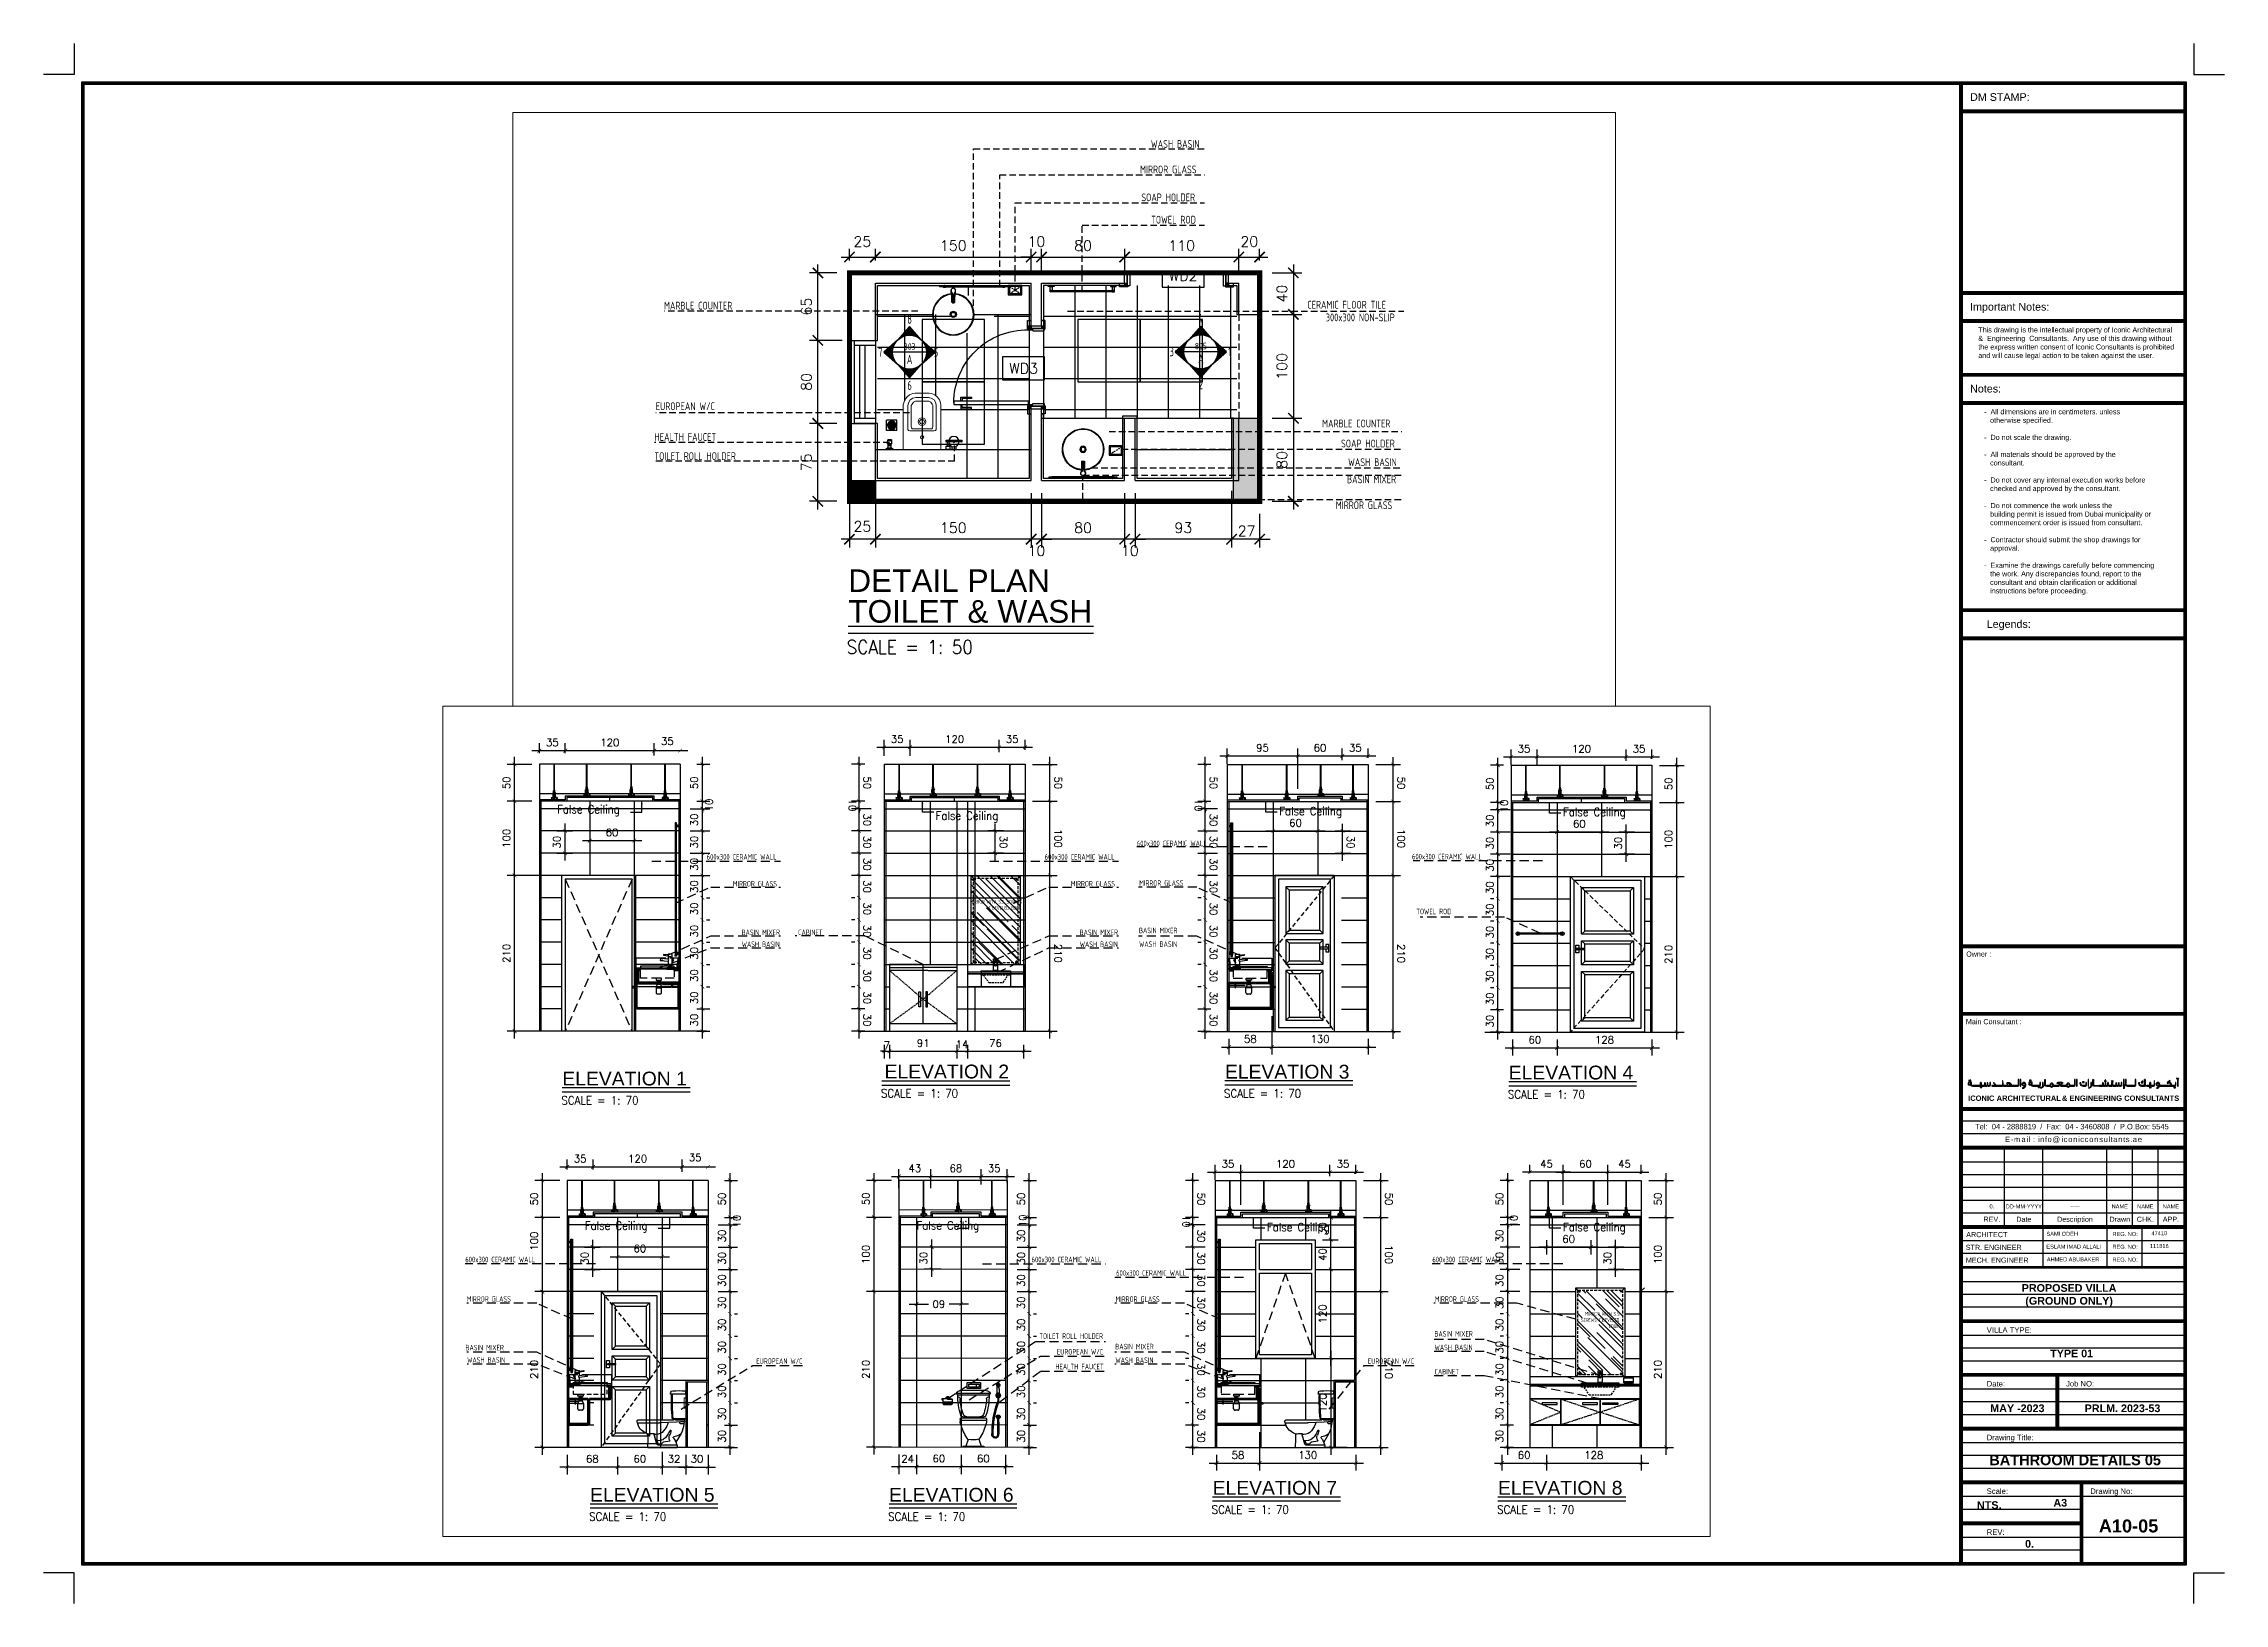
# Paper-space layout '05' of a CAD drawing. Header units: centimetres. Extents: x -37 to 4163, y -2 to 3003.
# The model-space entities are those that its viewports show. They can reach past a viewport. Long polylines and large blocks are cut down to what shows.
import ezdxf
from ezdxf import colors
from ezdxf.entities.mleader import LeaderData, LeaderLine
from ezdxf.enums import TextEntityAlignment as Align
from ezdxf.math import Vec2, Vec3
from ezdxf.xclip import XClip

# ---------------------------------------------------------------- set-up
doc = ezdxf.new("R2010")
doc.units = ezdxf.units.CM
doc.header["$LTSCALE"] = 100
doc.header["$MEASUREMENT"] = 0
doc.header["$XCLIPFRAME"] = 0
doc.header["$PDMODE"] = 35
for name, pattern in [('[01]-A-P4-PL0 (Grnd Flr 4-Bedrm)$0$[01]-A-P4-PL0 (Grnd Flr 4-Bedrm)$0$HIDDEN', [0.375, 0.25, -0.125]), ('A0-01 FLOOR PLANS$0$HIDDEN', [0.375, 0.25, -0.125]), ('GRID$0$GRIDS$0$CENTER', [2, 1.25, -0.25, 0.25, -0.25]), ('HIDDEN', [0.375, 0.25, -0.125]), ('HIDDEN2', [0.1875, 0.125, -0.0625]), ('XREF CUTTING LINES$0$ACAD_ISO10W100', [18, 12, -3, 0, -3]), ('XREF CUTTING LINES$0$DASHDOT', [1, 0.5, -0.25, 0, -0.25])]:
    doc.linetypes.add(name, pattern=pattern)
for name, color, linetype in [('-DRAIN', 4, 'Continuous'), ('A0-01 FLOOR PLANS$0$$0$FINAL PLOT NORTH', 4, 'Continuous'), ('A0-01 FLOOR PLANS$0$$0$NORTH', 4, 'Continuous'), ('A0-01 FLOOR PLANS$0$ARROW INDICATOR', 4, 'Continuous'), ('A0-01 FLOOR PLANS$0$BATH FIXTURES', 85, 'Continuous'), ('A0-01 FLOOR PLANS$0$CAB', 1, 'Continuous'), ('A0-01 FLOOR PLANS$0$CABINET', 4, 'Continuous'), ('A0-01 FLOOR PLANS$0$COUNTERS', 85, 'Continuous'), ('A0-01 FLOOR PLANS$0$DOOR', 1, 'Continuous'), ('A0-01 FLOOR PLANS$0$HANDRAIL', 161, 'Continuous'), ('A0-01 FLOOR PLANS$0$HATCH', 8, 'Continuous'), ('A0-01 FLOOR PLANS$0$HIDDEN', 8, 'A0-01 FLOOR PLANS$0$HIDDEN'), ('A0-01 FLOOR PLANS$0$HIDDEN -03', 8, 'A0-01 FLOOR PLANS$0$HIDDEN'), ('A0-01 FLOOR PLANS$0$ID_Flooring_01', 123, 'Continuous'), ('A0-01 FLOOR PLANS$0$KITCHEN', 11, 'Continuous'), ('A0-01 FLOOR PLANS$0$LVL', 2, 'Continuous'), ('A0-01 FLOOR PLANS$0$NUMBERS', 1, 'Continuous'), ('A0-01 FLOOR PLANS$0$RECYCLE', 85, 'Continuous'), ('A0-01 FLOOR PLANS$0$SCHEDUALE LINES-01', 2, 'Continuous'), ('A0-01 FLOOR PLANS$0$SCHEDUALE LINES-02', 8, 'Continuous'), ('A0-01 FLOOR PLANS$0$STAIR', 4, 'Continuous'), ('A0-01 FLOOR PLANS$0$STAIRS', 4, 'Continuous'), ('A0-01 FLOOR PLANS$0$TEXT-SCHED', 3, 'Continuous'), ('A0-01 FLOOR PLANS$0$THRESHOLD', 8, 'Continuous'), ('A0-01 FLOOR PLANS$0$TILE', 252, 'Continuous'), ('A0-01 FLOOR PLANS$0$WALL-01', 7, 'Continuous'), ('A0-01 FLOOR PLANS$0$WALL-02', 3, 'Continuous'), ('A0-01 FLOOR PLANS$0$WALL-03', 2, 'Continuous'), ('A0-01 FLOOR PLANS$0$WALL-04', 1, 'Continuous'), ('A0-01 FLOOR PLANS$0$WINDOW', 1, 'Continuous'), ('A0-01 FLOOR PLANS$0$WOODEN DOOR', 1, 'Continuous'), ('BATH', 85, 'Continuous'), ('BATH FIXTURES', 85, 'Continuous'), ('CEILING', 161, 'Continuous'), ('CEILING HANGER', 8, 'Continuous'), ('DIM', 1, 'Continuous'), ('DM TITLE - A3$0$MTEXT-1', 2, 'Continuous'), ('DM TITLE - A3$0$MTEXT-2', 3, 'Continuous'), ('DM TITLE - A3$0$SHEET', 1, 'Continuous'), ('DM TITLE - A3$0$TITLE LOGO', 7, 'Continuous'), ('DOOR', 1, 'Continuous'), ('GRID$0$DIM IN', 1, 'Continuous'), ('GRID$0$GRID', 11, 'GRID$0$GRIDS$0$CENTER'), ('GRID$0$WOODEN DOOR', 1, 'Continuous'), ('HATCH', 8, 'Continuous'), ('HATCH-1', 252, 'Continuous'), ('HIDDEN -03', 8, 'HIDDEN'), ('ID_Ceiling_01', 161, 'Continuous'), ('ID_Flooring_01', 123, 'Continuous'), ('ID_Flooring_02', 127, 'Continuous'), ('ID_Furniture-Fixed_01', 141, 'Continuous'), ('ID_Furniture-Fixed_02', 145, 'Continuous'), ('ID_Furniture-Lighting', 33, 'Continuous'), ('IDS-Fixt', 5, 'Continuous'), ('IDT-13Light-Detail', 136, 'Continuous'), ('IDT-13Light-Hidden', 1, 'HIDDEN'), ('IDT-HATCH', 8, 'Continuous'), ('IDT-TXT25', 3, 'Continuous'), ('M TXT', 2, 'Continuous'), ('MTEXT-2', 3, 'Continuous'), ('TEXT', 3, 'Continuous'), ('Text-1', 3, 'Continuous'), ('WALL-01', 7, 'Continuous'), ('WALL-03', 2, 'Continuous'), ('WALL-04', 1, 'Continuous'), ('WALL-05', 8, 'Continuous'), ('WINDOWS', 1, 'Continuous'), ('XREF CUTTING LINES$0$ELEV', 2, 'XREF CUTTING LINES$0$ACAD_ISO10W100'), ('XREF CUTTING LINES$0$SECTION LINE', 6, 'XREF CUTTING LINES$0$DASHDOT'), ('XREF GF COL$0$COLUMN', 6, 'Continuous'), ('XREF GF COL$0$COLUMN HATCH', 201, 'Continuous')]:
    doc.layers.add(name, color=color, linetype=linetype)
doc.layers.add('A0-01 FLOOR PLANS$0$WALL', color=3, linetype='Continuous', lineweight=25)
doc.styles.add('22', font='romans.shx')
doc.styles.add('A0-01 FLOOR PLANS$0$$0$FINAL PLOT$0$TNR', font='timesbd.ttf')
doc.styles.add('A0-01 FLOOR PLANS$0$02-Ground$0$ATTRIBUTE', font='ROMANS.shx')
doc.styles.add('A0-01 FLOOR PLANS$0$A0-01 GROUND FLOOR PLAN - For Entry modification$0$ROMANS', font='romans')
doc.styles.add('A0-01 FLOOR PLANS$0$ART', font='arial.ttf')
doc.styles.add('A0-01 FLOOR PLANS$0$ART-PS-1', font='arial.ttf', dxfattribs={"height": 20})
doc.styles.add('A0-01 FLOOR PLANS$0$GRIDS$0$20', font='romans.shx')
doc.styles.add('A0-01 FLOOR PLANS$0$ROMANS', font='romans')
doc.styles.add('A0-01 FLOOR PLANS$0$STYLE6', font='swisscl.ttf')
doc.styles.add('ART', font='arial.ttf')
doc.styles.add('ART-PS-2', font='arialbd.ttf', dxfattribs={"height": 20})
doc.styles.add('DM TITLE - A3$0$ART-PS-1', font='arial.ttf', dxfattribs={"height": 40})
doc.styles.add('DM TITLE - A3$0$ART-PS-2', font='arialbd.ttf', dxfattribs={"height": 20})
doc.styles.add('GRID$0$GRIDS$0$18', font='romans.shx', dxfattribs={"width": 0.85, "height": 15})
doc.styles.add('GRID$0$ROMANS', font='romans')
doc.styles.add('HB25Small', font='ARCHSTYL.SHX', dxfattribs={"width": 0.8, "height": 2.5})
doc.styles.add('HB35Norm', font='ARCHSTYL.SHX', dxfattribs={"width": 0.8, "height": 3.5})
doc.styles.add('ISO', font='isocp2.shx', dxfattribs={"width": 0.8})
doc.styles.add('ROMANS', font='romans')
doc.styles.add('XREF CUTTING LINES$0$ART', font='arial.ttf')
doc.styles.add('XREF CUTTING LINES$0$ART-PS-1', font='arial.ttf', dxfattribs={"height": 20})
doc.dimstyles.new('100', dxfattribs={"dimtxt": 15, "dimasz": 10, "dimexe": 8, "dimexo": 12, "dimgap": 6, "dimtad": 1, "dimdec": 0, "dimzin": 0, "dimdsep": 46, "dimtxsty": '22', "dimblk": 'ARCHTICK', "dimcen": 30, "dimdle": 8, "dimclrd": 1, "dimclre": 1, "dimclrt": 2, "dimadec": 0, "dimazin": 0, "dimtfac": 1, "dimtdec": 0, "dimtmove": 2, "dimatfit": 3, "dimldrblk": 'OBLIQUE', "dimfxl": 100, "dimtolj": 1, "dimtzin": 0, "dimarcsym": 0})
doc.dimstyles.new('A0-01 FLOOR PLANS$0$A0-01 GROUND FLOOR PLAN - For Entry modification$0$text', dxfattribs={"dimtxt": 18, "dimasz": 10, "dimexe": 10, "dimexo": 10, "dimgap": -6, "dimtad": 1, "dimtih": 1, "dimtoh": 1, "dimdec": 0, "dimdsep": 46, "dimtxsty": 'A0-01 FLOOR PLANS$0$A0-01 GROUND FLOOR PLAN - For Entry modification$0$ROMANS', "dimblk1": 'A0-01 FLOOR PLANS$0$A0-01 GROUND FLOOR PLAN - For Entry modification$0$_ARCHTICK', "dimblk2": 'A0-01 FLOOR PLANS$0$A0-01 GROUND FLOOR PLAN - For Entry modification$0$_ARCHTICK', "dimsah": 1, "dimcen": 25, "dimdle": 10, "dimse1": 1, "dimse2": 1, "dimsd1": 1, "dimsd2": 1, "dimclrd": 1, "dimclre": 1, "dimclrt": 2, "dimadec": 0, "dimazin": 0, "dimtfac": 1, "dimtdec": 0, "dimtmove": 2, "dimatfit": 3, "dimldrblk": 'A0-01 FLOOR PLANS$0$A0-01 GROUND FLOOR PLAN - For Entry modification$0$_ARCHTICK', "dimfxl": 1, "dimtolj": 1, "dimtzin": 0, "dimarcsym": 0})
doc.dimstyles.new('AS-17-100', dxfattribs={"dimtxt": 10, "dimasz": 5, "dimexe": 10, "dimexo": 10, "dimgap": 6, "dimtad": 1, "dimtoh": 1, "dimdec": 0, "dimdsep": 46, "dimtxsty": 'ROMANS', "dimblk1": 'ARCHTICK', "dimblk2": 'ARCHTICK', "dimsah": 1, "dimcen": 25, "dimdle": 10, "dimclrd": 1, "dimclre": 1, "dimclrt": 2, "dimadec": 0, "dimazin": 0, "dimtfac": 1, "dimtdec": 0, "dimtofl": 0, "dimtmove": 2, "dimatfit": 3, "dimldrblk": 'ARCHTICK', "dimfxl": 1, "dimtolj": 1, "dimtzin": 0, "dimarcsym": 0})
doc.dimstyles.new('DIM DET', dxfattribs={"dimtxt": 0.05, "dimasz": 0.025, "dimexe": 0.025, "dimexo": 0.025, "dimgap": 0.025, "dimtad": 1, "dimzin": 0, "dimdsep": 46, "dimtxsty": 'ISO', "dimblk": 'ARCHTICK', "dimcen": 0.1, "dimdle": 0.025, "dimclrd": 15, "dimclre": 15, "dimclrt": 2, "dimadec": 0, "dimazin": 0, "dimtfac": 1, "dimtmove": 2, "dimatfit": 0, "dimldrblk": 'ARCHTICK', "dimfxl": 0.17, "dimtzin": 1, "dimarcsym": 0})
doc.dimstyles.new('GRID$0$AS-17-100', dxfattribs={"dimtxt": 14, "dimasz": 7, "dimexe": 10, "dimexo": 25, "dimgap": 6, "dimtad": 1, "dimtoh": 1, "dimdec": 0, "dimdsep": 46, "dimtxsty": 'GRID$0$ROMANS', "dimblk1": 'GRID$0$_ARCHTICK', "dimblk2": 'GRID$0$_ARCHTICK', "dimsah": 1, "dimcen": 25, "dimdle": 10, "dimclrd": 1, "dimclre": 1, "dimclrt": 2, "dimadec": 0, "dimazin": 0, "dimtfac": 1, "dimtdec": 0, "dimtofl": 0, "dimtmove": 2, "dimatfit": 3, "dimldrblk": 'GRID$0$_ARCHTICK', "dimfxl": 1, "dimtolj": 1, "dimtzin": 0, "dimarcsym": 0})
pattern_1 = [(45, (1480.2661, 922.9422), (2, -6e-16), [0.565685, -2.262742]), (45, (1480.2661, 924.5422), (2, -6e-16), [0.263677, -2.56475]), (45, (1478.9907, 923.2667), (6e-16, 2), [0.106716, -2.72171]), (45, (1480.4526, 922.7286), (6e-16, 2), [0.760978, -2.06745]), (45, (1479.0661, 923.3422), (2, -6e-16), [1.697056, -1.13137]), (45, (1478.9907, 923.6667), (2, -6e-16), [1.501764, -1.326663]), (45, (1480.6661, 923.3422), (6e-16, 2), [0.45897, -2.369457]), (45, (1480.0526, 922.7286), (2, -6e-16), [0.302008, -2.52642]), (360, (1480.2661, 922.9421), (5e-16, 2), [0.72454, -1.27546]), (360, (1480.2661, 922.9421), (5e-16, 2), [0, -2]), (360, (1478.9907, 922.9421), (5e-16, 2), [1.27546, -0.72454]), (360, (1480.2661, 924.5421), (5e-16, 2), [0.72454, -1.27546]), (360, (1480.2661, 924.5421), (5e-16, 2), [0, -2]), (360, (1478.9907, 924.5421), (5e-16, 2), [1.27546, -0.72454]), (360, (1480.2661, 924.1421), (5e-16, 2), [0.72454, -1.27546]), (360, (1480.2661, 924.1421), (5e-16, 2), [0, -2]), (360, (1478.9907, 924.1421), (5e-16, 2), [1.27546, -0.72454]), (360, (1480.2661, 923.7421), (5e-16, 2), [0.72454, -1.27546]), (360, (1480.2661, 923.7421), (5e-16, 2), [0, -2]), (360, (1478.9907, 923.7421), (5e-16, 2), [1.27546, -0.72454]), (360, (1480.2661, 923.3421), (5e-16, 2), [0.72454, -1.27546]), (360, (1480.2661, 923.3421), (5e-16, 2), [0, -2]), (360, (1478.9907, 923.3421), (5e-16, 2), [1.27546, -0.72454])]
pattern_2 = [(225, (535.2201, 3509.6976), (-2.0000001, 4e-16), [0.5656854, -2.2627417]), (225, (535.2202, 3508.0977), (-2.0000001, 4e-16), [0.2636773, -2.5647498]), (225, (536.4956, 3509.3731), (-4e-16, -2.0000001), [0.1067156, -2.7217115]), (225, (535.0337, 3509.9112), (-4e-16, -2.0000001), [0.760978, -2.0674492]), (225, (536.4202, 3509.2977), (-2.0000001, 4e-16), [1.6970562, -1.1313709]), (225, (536.4956, 3508.9731), (-2.0000001, 4e-16), [1.5017636, -1.3266635]), (225, (534.8202, 3509.2977), (-4e-16, -2.0000001), [0.4589699, -2.3694573]), (225, (535.4337, 3509.9112), (-2.0000001, 4e-16), [0.3020082, -2.526419]), (180, (535.2202, 3509.6977), (-2e-16, -2), [0.72454, -1.27546]), (180, (535.2202, 3509.6977), (-2e-16, -2), [0, -2]), (180, (536.4956, 3509.6977), (-2e-16, -2), [1.27546, -0.72454]), (180, (535.2202, 3508.0977), (-2e-16, -2), [0.72454, -1.27546]), (180, (535.2202, 3508.0977), (-2e-16, -2), [0, -2]), (180, (536.4956, 3508.0977), (-2e-16, -2), [1.27546, -0.72454]), (180, (535.2202, 3508.4977), (-2e-16, -2), [0.72454, -1.27546]), (180, (535.2202, 3508.4977), (-2e-16, -2), [0, -2]), (180, (536.4956, 3508.4977), (-2e-16, -2), [1.27546, -0.72454]), (180, (535.2202, 3508.8977), (-2e-16, -2), [0.72454, -1.27546]), (180, (535.2202, 3508.8977), (-2e-16, -2), [0, -2]), (180, (536.4956, 3508.8977), (-2e-16, -2), [1.27546, -0.72454]), (180, (535.2202, 3509.2977), (-2e-16, -2), [0.72454, -1.27546]), (180, (535.2202, 3509.2977), (-2e-16, -2), [0, -2]), (180, (536.4956, 3509.2977), (-2e-16, -2), [1.27546, -0.72454])]
pattern_3 = [(45, (1496.8665, 1483.9933), (2, -6e-16), [0.565685, -2.262742]), (45, (1496.8665, 1485.5933), (2, -6e-16), [0.263677, -2.56475]), (45, (1495.591, 1484.3178), (6e-16, 2), [0.106716, -2.72171]), (45, (1497.0529, 1483.7798), (6e-16, 2), [0.760978, -2.06745]), (45, (1495.6665, 1484.3933), (2, -6e-16), [1.697056, -1.13137]), (45, (1495.591, 1484.7178), (2, -6e-16), [1.501764, -1.326663]), (45, (1497.2665, 1484.3933), (6e-16, 2), [0.45897, -2.369457]), (45, (1496.6529, 1483.7798), (2, -6e-16), [0.302008, -2.52642]), (360, (1496.8665, 1483.9933), (5e-16, 2), [0.72454, -1.27546]), (360, (1496.8665, 1483.9933), (5e-16, 2), [0, -2]), (360, (1495.591, 1483.9933), (5e-16, 2), [1.27546, -0.72454]), (360, (1496.8665, 1485.5933), (5e-16, 2), [0.72454, -1.27546]), (360, (1496.8665, 1485.5933), (5e-16, 2), [0, -2]), (360, (1495.591, 1485.5933), (5e-16, 2), [1.27546, -0.72454]), (360, (1496.8665, 1485.1933), (5e-16, 2), [0.72454, -1.27546]), (360, (1496.8665, 1485.1933), (5e-16, 2), [0, -2]), (360, (1495.591, 1485.1933), (5e-16, 2), [1.27546, -0.72454]), (360, (1496.8665, 1484.7933), (5e-16, 2), [0.72454, -1.27546]), (360, (1496.8665, 1484.7933), (5e-16, 2), [0, -2]), (360, (1495.591, 1484.7933), (5e-16, 2), [1.27546, -0.72454]), (360, (1496.8665, 1484.3933), (5e-16, 2), [0.72454, -1.27546]), (360, (1496.8665, 1484.3933), (5e-16, 2), [0, -2]), (360, (1495.591, 1484.3933), (5e-16, 2), [1.27546, -0.72454])]
pattern_4 = [(225, (572.6552, 2948.4466), (-2.0000001, 4e-16), [0.5656854, -2.2627417]), (225, (572.6552, 2946.8466), (-2.0000001, 4e-16), [0.2636773, -2.5647498]), (225, (573.9307, 2948.122), (-4e-16, -2.0000001), [0.1067156, -2.7217115]), (225, (572.4688, 2948.6602), (-4e-16, -2.0000001), [0.760978, -2.0674492]), (225, (573.8552, 2948.0466), (-2.0000001, 4e-16), [1.6970562, -1.1313709]), (225, (573.9307, 2947.722), (-2.0000001, 4e-16), [1.5017636, -1.3266635]), (225, (572.2552, 2948.0466), (-4e-16, -2.0000001), [0.4589699, -2.3694573]), (225, (572.8688, 2948.6602), (-2.0000001, 4e-16), [0.3020082, -2.526419]), (180, (572.6552, 2948.4466), (-2e-16, -2), [0.72454, -1.27546]), (180, (572.6552, 2948.4466), (-2e-16, -2), [0, -2]), (180, (573.9307, 2948.4466), (-2e-16, -2), [1.27546, -0.72454]), (180, (572.6552, 2946.8466), (-2e-16, -2), [0.72454, -1.27546]), (180, (572.6552, 2946.8466), (-2e-16, -2), [0, -2]), (180, (573.9307, 2946.8466), (-2e-16, -2), [1.27546, -0.72454]), (180, (572.6552, 2947.2466), (-2e-16, -2), [0.72454, -1.27546]), (180, (572.6552, 2947.2466), (-2e-16, -2), [0, -2]), (180, (573.9307, 2947.2466), (-2e-16, -2), [1.27546, -0.72454]), (180, (572.6552, 2947.6466), (-2e-16, -2), [0.72454, -1.27546]), (180, (572.6552, 2947.6466), (-2e-16, -2), [0, -2]), (180, (573.9307, 2947.6466), (-2e-16, -2), [1.27546, -0.72454]), (180, (572.6552, 2948.0466), (-2e-16, -2), [0.72454, -1.27546]), (180, (572.6552, 2948.0466), (-2e-16, -2), [0, -2]), (180, (573.9307, 2948.0466), (-2e-16, -2), [1.27546, -0.72454])]

psp = doc.layouts.new('05')

# ---------------------------------------------------------------- texts
at = {"layer": 'MTEXT-2', "style": 'ART-PS-2'}
for s, height, p in [('BATHROOM DETAILS 05', 20, (3876, 258.5)), ('NTS.', 15, (3710.5, 175.7)), ('A10-05', 25, (3978.9, 127.5))]:
    psp.add_text(s, height=height, dxfattribs=at).set_placement(p, align=Align.BOTTOM_CENTER)

msp = doc.modelspace()

# ---------------------------------------------------------------- texts
at = {"layer": 'IDT-TXT25', "insert": (1913.5, 1076.9), "char_height": 5, "width": 53.194, "attachment_point": 3, "style": 'HB25Small'}
msp.add_mtext('MIRROR WITH S.S SCREWS 1"BEVELED EDGE.', dxfattribs=at)
at = {"layer": 'TEXT', "color": 3, "style": 'ROMANS', "width": 0.9}
for p in [(481.3, 1749.1, 0), (991.6, 1740.6, 0), (1454.9, 1746.7), (1837.4, 1745.5), (518.7, 1187.8, 0), (965.8, 1188, 0), (1438.3, 1185.7), (1837.4, 1185.7)]:
    msp.add_text('False Ceiling', height=11.11, dxfattribs=at).set_placement(p)
at = {"layer": 'TEXT', "style": 'ART'}
for s, height, p in [('ELEVATION 2', 18.639, (922.7, 1391.8, 0)), ('ELEVATION 3', 18.639, (1381.6, 1391.6, 0)), ('ELEVATION 4', 18.639, (1764.2, 1390.4, 0)), ('ELEVATION 1', 18.639, (488.3, 1382.3, 0)), ('DETAIL PLAN ', 21.762, (-936.7, 1353.4, 0)), ('TOILET & WASH', 21.762, (-936.7, 1323.8, 0)), ('ELEVATION 7', 18.639, (1365, 830.5, 0)), ('ELEVATION 8', 18.639, (1749.7, 830.5, 0)), ('ELEVATION 5', 18.639, (525.7, 821.1, 0)), ('ELEVATION 6', 18.639, (928.8, 821.1, 0))]:
    msp.add_text(s, height=height, dxfattribs=at).set_placement(p)
at = {"layer": 'TEXT', "style": 'ROMANS', "width": 0.9}
for s, height, p in [('SCALE = 1: 70', 11.286, (487, 1356.6, 0)), ('SCALE = 1: 70', 11.286, (917.8, 1366.1, 0)), ('SCALE = 1: 70', 11.286, (1380.3, 1365.9)), ('SCALE = 1: 70', 11.286, (1762.9, 1364.7)), ('SCALE = 1: 50', 13.177, (-938.2, 1293.7, 0)), ('SCALE = 1: 70', 11.286, (524.4, 795.3, 0)), ('SCALE = 1: 70', 11.286, (927.5, 795.3, 0)), ('SCALE = 1: 70', 11.286, (1363.7, 804.8)), ('SCALE = 1: 70', 11.286, (1748.5, 804.8))]:
    msp.add_text(s, height=height, dxfattribs=at).set_placement(p)
at = {"layer": 'Text-1', "color": 3, "style": 'HB25Small', "width": 0.8}
for s, p in [('WASH BASIN ', (-645.3, 1781.1, 40.2)), ('MIRROR GLASS', (-655.7, 1756.6, 40.2)), ('SOAP HOLDER', (-654.5, 1729.7)), ('TOWEL ROD', (-645.1, 1708.2, 40.2)), ('600x300 CERAMIC WALL', (1262.8, 1705)), ('600x300 CERAMIC WALL', (682.9, 1686.8, 0)), ('600x300 CERAMIC WALL', (1138.6, 1686.8, 0)), ('600x300 CERAMIC WALL', (1633.8, 1687.2)), ('MIRROR GLASS', (1266.1, 1651.5, 40.2)), ('MIRROR GLASS', (718.2, 1650.6, 40.2)), ('MIRROR GLASS', (1173.9, 1650.6, 40.2)), ('MARBLE COUNTER ', (-1114.1, 1625.4, 40.2)), ('CERAMIC FLOOR TILE', (-494.7, 1626.3)), ('300x300 NON-SLIP', (-476.9, 1614.1)), ('TOWEL ROD', (1639.5, 1613.2)), ('BASIN MIXER', (729.9, 1585, 0)), ('WASH BASIN', (730.1, 1569, 0)), ('CABINET ', (806.2, 1585, 0)), ('BASIN MIXER', (1185.6, 1585, 0)), ('WASH BASIN', (1185.8, 1569, 0)), ('BASIN MIXER', (1265.7, 1587.6)), ('WASH BASIN', (1265.9, 1569.2)), ('EUROPEAN W/C', (-1122.1, 1528.5)), ('MARBLE COUNTER ', (-480.4, 1511.9)), ('HEALTH FAUCET', (-1123.3, 1498.9)), ('SOAP HOLDER', (-462.2, 1492.6)), ('TOILET ROLL HOLDER', (-1123.4, 1480.5)), ('WASH BASIN ', (-455.4, 1474.6)), ('BASIN MIXER', (-456.5, 1458.1)), ('MIRROR GLASS', (-467.2, 1433.2)), ('600x300 CERAMIC WALL', (357.5, 1143.9, 0)), ('600x300 CERAMIC WALL', (1120.9, 1143.9, 0)), ('600x300 CERAMIC WALL', (1661.2, 1143.9)), ('600x300 CERAMIC WALL', (1234.9, 1125.7)), ('MIRROR GLASS', (359.4, 1090.7, 40.2)), ('MIRROR GLASS', (1234.1, 1090.5, 40.2)), ('MIRROR GLASS', (1664.5, 1090.5, 40.2)), ('BASIN MIXER', (1664, 1043.7)), ('BASIN MIXER', (357.7, 1025.1, 0)), ('TOILET ROLL HOLDER', (1131.3, 1040.6, 0)), ('BASIN MIXER', (1233.7, 1026.5)), ('WASH BASIN', (1664.2, 1025.3)), ('WASH BASIN', (360, 1008.4, 0)), ('EUROPEAN W/C', (749.8, 1006.9, 0)), ('EUROPEAN W/C', (1155, 1019.5, 0)), ('WASH BASIN', (1233.9, 1008.1)), ('EUROPEAN W/C', (1574.3, 1006.9, 0)), ('HEALTH FAUCET', (1153, 999.5, 0)), ('CABINET', (1664.2, 992.6))]:
    msp.add_text(s, height=7.5, dxfattribs=at).set_placement(p)

# ---------------------------------------------------------------- blocks, each defined once
blk = doc.blocks.new('DM TITLE - A3$0$A$C0F014806')
at = {"color": 20}
for p, q in [((10278, 1288), (10268, 1274)), ((11850, 1337), (11875, 1313)), ((12346, 1389), (12301, 1389)), ((1426, 1035), (1413, 1000)), ((1513, 1215), (1509, 1183)), ((2284, 1190), (2297, 1163)), ((5416, 1026), (5356, 1000)), ((5398, 1062), (5359, 1035)), ((5459, 1000), (5416, 1026)), ((5453, 1051), (5467, 1035)), ((9111, 886), (9111, 873)), ((9111, 873), (9205, 873)), ((9116, 1035), (9116, 1000)), ((9205, 873), (9194, 895)), ((9209, 960), (9199, 947)), ((10180, 1213), (10180, 1201)), ((10180, 1201), (10274, 1201)), ((10274, 1201), (10263, 1222)), ((11939, 1035), (11248, 1035)), ((11703, 1189), (11728, 1164)), ((12153, 1035), (11974, 1035)), ((12301, 999), (12346, 999))]:
    blk.add_line(p, q, dxfattribs=at)
for points in [[(110, 1350), (75, 1350), (75, 1315), (110, 1315)], [(180, 1350), (145, 1350), (145, 1315), (180, 1315)], [(2073, 1304), (2038, 1304), (2038, 1269), (2073, 1269)], [(3657, 1350), (3622, 1350), (3622, 1315), (3657, 1315)], [(3727, 1350), (3692, 1350), (3692, 1315), (3727, 1315)], [(8056, 1306), (8021, 1306), (8021, 1271), (8056, 1271)], [(8092, 1372), (8057, 1372), (8057, 1337), (8092, 1337)], [(8126, 1306), (8091, 1306), (8091, 1271), (8126, 1271)], [(8462, 1306), (8427, 1306), (8427, 1271), (8462, 1271)], [(8532, 1306), (8497, 1306), (8497, 1271), (8532, 1271)], [(10968, 1306), (10933, 1306), (10933, 1271), (10968, 1271)], [(10968, 1306), (10933, 1306), (10933, 1271), (10968, 1271)], [(12346, 1389), (12301, 1389), (12301, 999), (12346, 999)], [(762, 950), (727, 950), (727, 915), (762, 915)], [(832, 950), (797, 950), (797, 915), (832, 915)], [(4177, 950), (4142, 950), (4142, 915), (4177, 915)], [(4247, 950), (4212, 950), (4212, 915), (4247, 915)], [(6768, 1254), (6733, 1254), (6733, 1219), (6768, 1219)], [(6838, 1254), (6803, 1254), (6803, 1219), (6838, 1219)], [(10691, 945), (10656, 945), (10656, 910), (10691, 910)], [(10691, 945), (10656, 945), (10656, 910), (10691, 910)], [(10761, 945), (10726, 945), (10726, 910), (10761, 910)], [(10761, 945), (10726, 945), (10726, 910), (10761, 910)], [(12125, 945), (12090, 945), (12090, 910), (12125, 910)], [(12125, 945), (12090, 945), (12090, 910), (12125, 910)], [(12195, 945), (12160, 945), (12160, 910), (12195, 910)], [(12195, 945), (12160, 945), (12160, 910), (12195, 910)]]:
    blk.add_lwpolyline(points, close=True, dxfattribs=at)
for points in [[(2105, 1000), (2936, 1000, 0.4116766), (3001, 1065), (3001, 1384), (2966, 1384), (2966, 1065, -0.4104933), (2936, 1035), (2575, 1035)], [(4845, 1000), (4582, 1000, -0.4116766), (4517, 1065), (4517, 1384), (4552, 1384), (4552, 1065, 0.4104933), (4582, 1035), (4832, 1035)], [(5981, 1000), (6240, 1000, 0.4116766), (6304, 1065), (6304, 1384), (6269, 1384), (6269, 1065, -0.4104933), (6239, 1035), (5994, 1035)], [(7740, 1000), (7409, 1000, -0.4116766), (7344, 1065), (7344, 1384), (7379, 1384), (7379, 1065, 0.4104933), (7409, 1035), (7740, 1035)], [(9348, 1000), (9798, 1000, 0.4116766), (9863, 1065), (9863, 1384), (9828, 1384), (9828, 1065, -0.4104933), (9798, 1035), (9348, 1035)], [(10407, 1065), (10407, 1384), (10372, 1384), (10372, 1065, -0.4104933), (10342, 1035), (10205, 1035)], [(10372, 1065), (10372, 1384), (10407, 1384), (10407, 1065, 0.4104933), (10437, 1035), (10574, 1035)], [(11974, 1035, 0.5214336), (11775, 1212), (11875, 1313)], [(180, 1236), (180, 1255), (215, 1255), (215, 1065, 0.4104933), (245, 1035), (692, 1035)], [(692, 1000), (244, 1000, -0.4116766), (180, 1065), (180, 1071)], [(793, 1065), (793, 1216), (758, 1216), (758, 1065, -0.4104933), (728, 1035), (280, 1035)], [(280, 1000), (728, 1000, 0.2061118), (775, 1020, 0.2061118)], [(758, 1065), (758, 1216), (793, 1216), (793, 1065, 0.4104933), (823, 1035), (827, 1035)], [(827, 1000), (823, 1000, -0.2061118), (775, 1020, -0.2061118)], [(1028, 1077), (1028, 1203), (993, 1203), (993, 1065, -0.4104933), (963, 1035), (827, 1035)], [(827, 1000), (964, 1000, 0.2423502), (1017, 1027, 0.2423502)], [(1563, 1000), (2010, 1000, 0.2061118), (2058, 1020, 0.2061118)], [(2075, 1065), (2075, 1216), (2040, 1216), (2040, 1065, -0.4104933), (2010, 1035), (1620, 1035)], [(2340, 1035), (2106, 1035, -0.4179437), (2075, 1065), (2075, 1216), (2040, 1216), (2040, 1065)], [(2109, 1000), (2105, 1000, -0.2061118), (2058, 1020, -0.2061118)], [(3389, 1032, -0.4099067), (3239, 870), (3217, 907, 0.4099349), (3344, 993, 0.5798526), (3338, 999, -0.2506946), (3249, 1013, -0.5298209), (3263, 1209, -0.5599927), (3389, 1135), (3389, 1032)], [(3389, 1032), (3389, 1135, 0.5599927), (3263, 1209, 0.5298209), (3249, 1013, 0.2506946), (3338, 999, -0.5798526), (3344, 993, -0.4099349), (3217, 907), (3239, 870, 0.1599061), (3329, 904, 0.1599061)], [(3726, 1236), (3726, 1255), (3761, 1255), (3761, 1065, 0.4104933), (3791, 1035), (4166, 1035)], [(4166, 1000), (3791, 1000, -0.4116766), (3726, 1065), (3726, 1071)], [(3827, 1000), (4202, 1000, 0.4116766), (4266, 1065), (4266, 1216), (4231, 1216), (4231, 1065, -0.4104933), (4201, 1035), (3827, 1035)], [(4399, 1077), (4399, 1027, -0.4489047), (4268, 910), (4265, 877)], [(4434, 1077), (4434, 1027, -0.4623418), (4265, 877, -0.3763802)], [(6769, 1000), (6712, 1002, -0.3538405), (6605, 1212), (6641, 1212)], [(6771, 1035), (6720, 1037, -0.3562232), (6641, 1212)], [(6773, 1000), (6910, 1000, 0.4116766), (6975, 1065), (6975, 1216), (6940, 1216), (6940, 1065, -0.4104933), (6910, 1035), (6771, 1035)], [(7224, 1077), (7224, 1027, -0.4489047), (7092, 910), (7090, 877)], [(7259, 1077), (7259, 1027, -0.4623418), (7090, 877, -0.3763802)], [(7942, 1077), (7942, 1203), (7907, 1203), (7907, 1065, -0.4104933), (7877, 1035), (7740, 1035)], [(7740, 1000), (7877, 1000, 0.2423502), (7930, 1027, 0.2423502)], [(8215, 1077), (8215, 1213), (8250, 1213), (8250, 1083, 0.3861728), (8295, 1035), (8417, 1035)], [(8417, 1000), (8280, 1000, -0.2423502), (8227, 1027, -0.2423502)], [(8497, 1065), (8497, 1216), (8462, 1216), (8462, 1065, -0.4104933), (8432, 1035), (8295, 1035)], [(8295, 1000), (8432, 1000, 0.2061118), (8479, 1020, 0.2061118)], [(8462, 1065), (8462, 1216), (8497, 1216), (8497, 1065, 0.4104933), (8527, 1035), (8663, 1035)], [(8663, 1000), (8526, 1000, -0.2061118), (8479, 1020, -0.2061118)], [(8732, 1077), (8732, 1203), (8697, 1203), (8697, 1065, -0.4104933), (8667, 1035), (8531, 1035)], [(8531, 1000), (8668, 1000, 0.2423502), (8721, 1027, 0.2423502)], [(9145, 891, -0.3157159), (9111, 886, -0.9313616)], [(9255, 1096), (9246, 1078, -0.2800635), (9175, 1035, 345.0566503)], [(9279, 1065), (9277, 1063, -0.2800635), (9175, 1000)], [(10205, 1000), (10146, 1002, -0.3538405), (10040, 1212), (10075, 1212)], [(10205, 1035), (10155, 1037, -0.3562232), (10075, 1212, -2.4638586)], [(10214, 1218, -0.3157159), (10180, 1213, -0.9313616)], [(10205, 1000), (10342, 1000, 0.2061118), (10390, 1020, 0.2061118)], [(10574, 1000), (10437, 1000, -0.2061118), (10390, 1020, -0.2061118)], [(10727, 1065), (10727, 1216), (10692, 1216), (10692, 1065, -0.4104933), (10662, 1035), (10525, 1035)], [(10525, 1000), (10662, 1000, 0.2061118), (10710, 1020, 0.2061118)], [(10692, 1065), (10692, 1216), (10727, 1216), (10727, 1065, 0.4104933), (10757, 1035), (10894, 1035)], [(10894, 1000), (10757, 1000, -0.2061118), (10710, 1020, -0.2061118)], [(10766, 1000), (10903, 1000, 0.4116766), (10968, 1065), (10968, 1216), (10933, 1216), (10933, 1065, -0.4104933), (10903, 1035), (10766, 1035)], [(12153, 1000), (11238, 1000, -0.0691059), (11237, 989, -0.3532208), (11097, 873), (11075, 909, 0.4099349), (11203, 995, 0.5798526), (11196, 1001, -0.2506946), (11108, 1015, -0.5298209), (11122, 1211, -0.5599927), (11248, 1137), (11248, 1035)], [(11939, 1035, 0.6339981), (11728, 1164)]]:
    blk.add_lwpolyline(points, format="xyb", dxfattribs=at)
for points in [[(3123, 998), (3123, 1384), (3088, 1384), (3088, 998), (3123, 998)], [(6426, 998), (6426, 1384), (6391, 1384), (6391, 998), (6426, 998)], [(7095, 998), (7095, 1384), (7060, 1384), (7060, 998), (7095, 998)], [(9178, 1076), (9178, 1384), (9143, 1384), (9143, 1076), (9178, 1076)], [(9290, 1097), (9290, 1384), (9255, 1384), (9255, 1096)], [(11703, 1189), (11850, 1337)], [(180, 1236), (179, 1237), (147, 1254), (121, 1257), (81, 1254), (57, 1224), (43, 1195), (37, 1168), (31, 1140), (39, 1106), (54, 1081), (89, 1069), (131, 1070), (166, 1071), (180, 1071)], [(180, 1190), (160, 1213), (138, 1225), (120, 1226), (96, 1225), (83, 1207), (71, 1185), (66, 1162), (62, 1140), (67, 1118), (74, 1106), (94, 1099), (130, 1100), (165, 1101), (180, 1101)], [(180, 1101), (180, 1190)], [(280, 1035), (713, 1035)], [(713, 1000), (280, 1000)], [(993, 1203), (1028, 1203), (1028, 1077)], [(1028, 1077), (1028, 1203), (993, 1203), (993, 1073)], [(1182, 1077), (1182, 1203), (1147, 1203), (1147, 1077)], [(1336, 1073), (1336, 1213), (1301, 1213), (1301, 1077)], [(1413, 1000), (2010, 1000)], [(1590, 1035), (1426, 1035)], [(1509, 1183), (1533, 1172), (1550, 1156), (1566, 1131), (1579, 1099), (1588, 1060), (1590, 1035)], [(1513, 1215), (1550, 1197), (1573, 1176), (1593, 1145), (1608, 1108), (1618, 1064), (1620, 1035)], [(1590, 1035), (1563, 1035)], [(2010, 1035), (1620, 1035)], [(2284, 1190), (2308, 1202), (2342, 1210), (2378, 1213), (2428, 1211), (2472, 1202), (2511, 1178), (2539, 1150), (2556, 1116), (2569, 1073), (2574, 1042), (2575, 1035)], [(2297, 1163), (2319, 1174), (2342, 1180)], [(2544, 1035), (2455, 1035)], [(2457, 1174), (2461, 1174), (2493, 1154), (2515, 1132), (2528, 1105), (2540, 1066), (2544, 1037), (2544, 1035)], [(3726, 1236), (3725, 1237), (3694, 1254), (3667, 1257), (3627, 1254), (3604, 1224), (3590, 1195), (3584, 1168), (3578, 1140), (3585, 1106), (3601, 1081), (3636, 1069), (3678, 1070), (3713, 1071), (3726, 1071)], [(3726, 1190), (3706, 1213), (3685, 1225), (3667, 1226), (3643, 1225), (3630, 1207), (3618, 1185), (3613, 1162), (3609, 1140), (3614, 1118), (3621, 1106), (3641, 1099), (3677, 1100), (3712, 1101), (3726, 1101)], [(3726, 1101), (3726, 1190)], [(3827, 1035), (4186, 1035)], [(4186, 1000), (3827, 1000)], [(4434, 1073), (4434, 1213), (4399, 1213), (4399, 1077)], [(4832, 1035), (4638, 1035)], [(4638, 1000), (4845, 1000)], [(5011, 1000), (5356, 1000)], [(5359, 1035), (5025, 1035)], [(5398, 1062), (5389, 1070), (5359, 1108), (5338, 1126), (5323, 1138), (5299, 1146), (5252, 1161), (5268, 1209), (5310, 1233), (5357, 1243), (5413, 1247), (5470, 1240), (5518, 1224), (5576, 1188), (5555, 1155), (5453, 1051)], [(5531, 1174), (5431, 1071), (5412, 1091), (5381, 1129), (5357, 1149), (5338, 1165), (5308, 1174), (5290, 1180), (5293, 1189), (5321, 1205), (5361, 1213), (5413, 1217), (5463, 1211), (5505, 1196), (5534, 1179), (5531, 1174)], [(5459, 1000), (5815, 1000)], [(5802, 1035), (5467, 1035)], [(6895, 1000), (6769, 1000)], [(6771, 1035), (6895, 1035)], [(7259, 1073), (7259, 1213), (7224, 1213), (7224, 1077)], [(7907, 1203), (7942, 1203), (7942, 1077)], [(7942, 1077), (7942, 1203), (7907, 1203), (7907, 1073)], [(8096, 1077), (8096, 1203), (8061, 1203), (8061, 1077)], [(8250, 1083), (8250, 1213), (8215, 1213), (8215, 1077)], [(8697, 1203), (8732, 1203), (8732, 1077)], [(8732, 1077), (8732, 1203), (8697, 1203), (8697, 1073)], [(8886, 1077), (8886, 1203), (8851, 1203), (8851, 1077)], [(9040, 1073), (9040, 1213), (9005, 1213), (9005, 1077)], [(9175, 1035), (9116, 1035)], [(9116, 1000), (9175, 1000)], [(9348, 1000), (9331, 1005), (9315, 1018), (9300, 1031), (9279, 1065)], [(9348, 1035), (9319, 1053), (9300, 1071), (9290, 1097)]]:
    blk.add_lwpolyline(points, dxfattribs=at)
for points in [[(12218, 1065), (12218, 1216), (12183, 1216), (12183, 1065, -0.4104933), (12153, 1035), (11974, 1035, 0.5214336), (11775, 1212), (11875, 1313), (11850, 1337), (11703, 1189), (11728, 1164, -0.6339981), (11939, 1035), (11248, 1035), (11248, 1137, 0.5599927), (11122, 1211, 0.5298209), (11108, 1015, 0.2506946), (11196, 1001, -0.5798526), (11203, 995, -0.4099349), (11075, 909), (11097, 873, 0.3532208), (11237, 989, 0.0691059), (11238, 1000), (12154, 1000, 0.4116766)], [(12380, 1474, -0.5123425), (12314, 1457, 0.3168383), (12246, 1439), (12257, 1428, -0.3638196), (12319, 1439, 0.3838783), (12392, 1464)], [(12392, 1464), (12380, 1474, -0.5123425), (12314, 1457, 0.3168383), (12246, 1439), (12257, 1428, -0.3638196), (12319, 1439, 0.3838783)], [(3352, 1135), (3352, 1035, 0.1592411), (3325, 1034, -0.2491908), (3272, 1043, -0.5259878), (3281, 1176, -0.5536177)], [(3352, 1035, 0.1592411), (3325, 1034, -0.2491908), (3272, 1043, -0.5259878), (3281, 1176, -0.5536177), (3352, 1135)], [(11210, 1137), (11210, 1037, 0.1592411), (11184, 1036, -0.2491908), (11131, 1045, -0.5259878), (11140, 1178, -0.5536177)], [(11210, 1037, 0.1592411), (11184, 1036, -0.2491908), (11131, 1045, -0.5259878), (11140, 1178, -0.5536177), (11210, 1137)]]:
    blk.add_lwpolyline(points, format="xyb", close=True, dxfattribs=at)
for centre, radius, start, end in [((10249, 1250), 47.3, 53.09424, 222.10276), ((10249, 1250), 30.9, 53.09424, 296.37665), ((1088, 1092), 96.4, 222.33669, 322.93891), ((1088, 1092), 61.4, 194.58124, 345.41876), ((1242, 1092), 96.4, 217.06109, 348.37363), ((1242, 1092), 61.4, 194.58124, 345.41876), ((8002, 1092), 96.4, 222.33669, 322.93891), ((8002, 1092), 61.4, 194.58124, 345.41876), ((8155, 1092), 96.4, 217.06109, 317.66331), ((8155, 1092), 61.4, 194.58124, 345.41876), ((8792, 1092), 96.4, 222.33669, 322.93891), ((8792, 1092), 61.4, 194.58124, 345.41876), ((8946, 1092), 96.4, 217.06109, 348.37363), ((8946, 1092), 61.4, 194.58124, 345.41876), ((9181, 923), 47.3, 53.09424, 222.10276), ((9181, 923), 30.9, 53.09424, 296.37665)]:
    blk.add_arc(centre, radius, start, end, dxfattribs=at)
for centre, major_axis, ratio in [((2397, 1106), (0, -71), 0.7854068), ((4928, 1060), (0, -81.6), 0.8436498), ((5898, 1060), (0, -81.6), 0.8436498)]:
    blk.add_ellipse(centre, major_axis=major_axis, ratio=ratio, dxfattribs=at)
for points, knots in [([(2342, 1180), (2341, 1178), (2339, 1177), (2334, 1171), (2331, 1167), (2326, 1159), (2323, 1155), (2317, 1142), (2315, 1134), (2312, 1117), (2311, 1109), (2312, 1092), (2314, 1083), (2319, 1067), (2322, 1059), (2330, 1046), (2334, 1041), (2339, 1036), (2339, 1035), (2340, 1035)], [3.8100186, 3.8100186, 3.8100186, 3.8100186, 3.881833, 3.881833, 4.0483318, 4.0483318, 4.2148305, 4.2148305, 4.4954519, 4.4954519, 4.7760732, 4.7760732, 5.0566946, 5.0566946, 5.3373159, 5.3373159, 5.5510902, 5.5510902, 5.5765545, 5.5765545, 5.5765545, 5.5765545]), ([(2455, 1035), (2457, 1036), (2458, 1038), (2463, 1044), (2466, 1048), (2473, 1059), (2476, 1067), (2481, 1082), (2482, 1090), (2483, 1106), (2483, 1114), (2481, 1129), (2479, 1137), (2473, 1152), (2469, 1159), (2463, 1169), (2460, 1172), (2457, 1174)], [6.9898166, 6.9898166, 6.9898166, 6.9898166, 7.0733229, 7.0733229, 7.2419229, 7.2419229, 7.5027135, 7.5027135, 7.7635042, 7.7635042, 8.0242949, 8.0242949, 8.2850855, 8.2850855, 8.5458762, 8.5458762, 8.6755501, 8.6755501, 8.6755501, 8.6755501]), ([(5025, 1035), (5025, 1036), (5025, 1038), (5027, 1048), (5028, 1058), (5027, 1077), (5025, 1086), (5020, 1104), (5016, 1113), (5008, 1127), (5003, 1134), (4993, 1145), (4988, 1150), (4977, 1158), (4971, 1161), (4960, 1166), (4955, 1168), (4943, 1171), (4936, 1172), (4924, 1172), (4918, 1171), (4906, 1169), (4900, 1167), (4889, 1163), (4883, 1160), (4873, 1153), (4868, 1149), (4860, 1141), (4855, 1136), (4848, 1126), (4845, 1121), (4839, 1110), (4837, 1104), (4832, 1089), (4831, 1079), (4829, 1060), (4830, 1050), (4831, 1039), (4832, 1037), (4832, 1035)], [7.6117543, 7.6117543, 7.6117543, 7.6117543, 7.6566559, 7.6566559, 7.920474, 7.920474, 8.1842921, 8.1842921, 8.4481102, 8.4481102, 8.6630457, 8.6630457, 8.8779812, 8.8779812, 9.0540087, 9.0540087, 9.2300361, 9.2300361, 9.4060636, 9.4060636, 9.582091, 9.582091, 9.7581185, 9.7581185, 9.9341459, 9.9341459, 10.1101734, 10.1101734, 10.2862008, 10.2862008, 10.4622283, 10.4622283, 10.6382557, 10.6382557, 10.9076221, 10.9076221, 11.1769884, 11.1769884, 11.2378015, 11.2378015, 11.2378015, 11.2378015]), ([(4845, 1000), (4848, 996), (4850, 992), (4857, 983), (4861, 978), (4872, 968), (4877, 964), (4890, 957), (4896, 954), (4908, 951), (4914, 950), (4922, 949), (4925, 949), (4928, 949), (4932, 949), (4936, 949), (4946, 950), (4952, 951), (4963, 955), (4968, 958), (4978, 963), (4983, 967), (4992, 974), (4996, 978), (5003, 987), (5007, 992), (5010, 998), (5011, 999), (5011, 1000)], [5.3081516, 5.3081516, 5.3081516, 5.3081516, 5.4325358, 5.4325358, 5.6324363, 5.6324363, 5.8323369, 5.8323369, 6.0322374, 6.0322374, 6.196266, 6.196266, 6.2831853, 6.2831853, 6.2831853, 6.396255, 6.396255, 6.5623521, 6.5623521, 6.7284493, 6.7284493, 6.8945464, 6.8945464, 7.0606435, 7.0606435, 7.2267406, 7.2267406, 7.2582165, 7.2582165, 7.2582165, 7.2582165]), ([(5994, 1035), (5995, 1036), (5995, 1038), (5997, 1048), (5997, 1058), (5996, 1077), (5995, 1086), (5989, 1104), (5986, 1113), (5977, 1127), (5973, 1134), (5963, 1145), (5958, 1150), (5946, 1158), (5941, 1161), (5930, 1166), (5924, 1168), (5912, 1171), (5906, 1172), (5894, 1172), (5888, 1171), (5876, 1169), (5870, 1167), (5858, 1163), (5853, 1160), (5843, 1153), (5838, 1149), (5829, 1141), (5825, 1136), (5818, 1126), (5815, 1121), (5809, 1110), (5807, 1104), (5802, 1089), (5800, 1079), (5799, 1060), (5799, 1050), (5801, 1039), (5801, 1037), (5802, 1035)], [7.6117543, 7.6117543, 7.6117543, 7.6117543, 7.6566559, 7.6566559, 7.920474, 7.920474, 8.1842921, 8.1842921, 8.4481102, 8.4481102, 8.6630457, 8.6630457, 8.8779812, 8.8779812, 9.0540087, 9.0540087, 9.2300361, 9.2300361, 9.4060636, 9.4060636, 9.582091, 9.582091, 9.7581185, 9.7581185, 9.9341459, 9.9341459, 10.1101734, 10.1101734, 10.2862008, 10.2862008, 10.4622283, 10.4622283, 10.6382557, 10.6382557, 10.9076221, 10.9076221, 11.1769884, 11.1769884, 11.2378015, 11.2378015, 11.2378015, 11.2378015]), ([(5815, 1000), (5817, 996), (5820, 992), (5826, 983), (5831, 978), (5841, 968), (5847, 964), (5859, 957), (5866, 954), (5878, 951), (5883, 950), (5892, 949), (5895, 949), (5898, 949), (5902, 949), (5906, 949), (5916, 950), (5921, 951), (5932, 955), (5937, 958), (5948, 963), (5952, 967), (5961, 974), (5965, 978), (5973, 987), (5976, 992), (5980, 998), (5981, 999), (5981, 1000)], [5.3081516, 5.3081516, 5.3081516, 5.3081516, 5.4325358, 5.4325358, 5.6324363, 5.6324363, 5.8323369, 5.8323369, 6.0322374, 6.0322374, 6.196266, 6.196266, 6.2831853, 6.2831853, 6.2831853, 6.396255, 6.396255, 6.5623521, 6.5623521, 6.7284493, 6.7284493, 6.8945464, 6.8945464, 7.0606435, 7.0606435, 7.2267406, 7.2267406, 7.2582165, 7.2582165, 7.2582165, 7.2582165])]:
    blk.add_open_spline(points, degree=3, knots=knots, dxfattribs=at)
at = {"layer": 'DM TITLE - A3$0$MTEXT-2', "color": 20, "style": 'DM TITLE - A3$0$ART-PS-2'}
for s, p in [('ICONIC', (801, 40)), ('ARCHITECTURAL ', (3645, 40)), ('& ENGINEERING ', (7352, 40)), ('CONSUL', (10109, 40)), ('T', (11128, 40)), ('ANTS', (11807, 40))]:
    blk.add_text(s, height=315, dxfattribs=at).set_placement(p, align=Align.BOTTOM_CENTER)
blk = doc.blocks.new('DM TITLE - A3')
at = {"color": 20}
blk.add_line((3687.3, 1019.8), (4114, 1019.8), dxfattribs=at)
at = {"layer": 'Defpoints', "color": 250}
for points in [[(3687.3, 997.1), (4114, 997.1)], [(3687.3, 972.4), (4114, 972.4)], [(3687.3, 687.7), (4114, 687.7)], [(3687.3, 663.1), (4114, 663.1)], [(3687.3, 638.4), (4114, 638.4)], [(3687.3, 584.2), (4114, 584.2)], [(3687.3, 559.6), (4114, 559.6)], [(3687.3, 534.9), (4114, 534.9)], [(3687.3, 480.7), (3867.6, 480.7)], [(3872.5, 480.7), (4114, 480.7)], [(3687.3, 456.1), (3867.6, 456.1)], [(3687.3, 431.4), (3867.6, 431.4)], [(3872.5, 456.1), (4114, 456.1)], [(3872.5, 431.4), (4114, 431.4)], [(3687.3, 377.2), (4114, 377.2)], [(3687.3, 352.6), (4114, 352.6)], [(3687.3, 328), (4114, 328)], [(3687.3, 273.8), (3914.4, 273.8)], [(3919.3, 273.8), (4114, 273.8)], [(3687.3, 249.1), (3914.4, 249.1)], [(3687.3, 194.9), (3914.4, 194.9)], [(3687.3, 170.3), (3914.4, 170.3)], [(3919.3, 194.9), (4114, 194.9)]]:
    blk.add_lwpolyline(points, dxfattribs=at)
at = {"layer": 'DM TITLE - A3$0$SHEET'}
for p, q in [((3682.4, 2993.7), (3682.4, 145.6)), ((3687.3, 2993.7), (3687.3, 145.6)), ((3769, 795), (3769, 942.9)), ((3842.9, 795), (3842.9, 942.9)), ((3966.1, 795), (3966.1, 942.9)), ((4015.4, 795), (4015.4, 942.9)), ((4064.7, 795), (4064.7, 942.9)), ((3867.6, 510.3), (3867.6, 406.8)), ((3872.5, 510.3), (3872.5, 406.8))]:
    blk.add_line(p, q, dxfattribs=at)
for points in [[(51.4, 3072), (51.4, 3012.8), (-7.8, 3012.8)], [(4133.1, 3072), (4133.1, 3012.8), (4192.2, 3012.8)], [(3687.3, 2944.4), (4114, 2944.4)], [(3687.3, 2939.5), (4114, 2939.5)], [(3687.3, 2594.5), (4114, 2594.5)], [(3687.3, 2589.6), (4114, 2589.6)], [(3687.3, 2540.3), (4114, 2540.3)], [(3687.3, 2535.4), (4114, 2535.4)], [(3687.3, 2436.8), (4114, 2436.8)], [(3687.3, 2431.9), (4114, 2431.9)], [(3687.3, 2382.6), (4114, 2382.6)], [(3687.3, 2377.7), (4114, 2377.7)], [(3687.3, 1983.5), (4114, 1983.5)], [(3687.3, 1978.5), (4114, 1978.5)], [(3687.3, 1929.3), (4114, 1929.3)], [(3687.3, 1924.3), (4114, 1924.3)], [(3687.3, 1336), (4114, 1336)], [(3687.3, 1331.1), (4114, 1331.1)], [(3687.3, 1205.9), (4114, 1205.9)], [(3687.3, 1200.9), (4114, 1200.9)], [(3687.3, 1022.3), (4114, 1022.3)], [(3687.3, 1017.4), (4114, 1017.4)], [(3687.3, 947.8), (4114, 947.8)], [(3687.3, 942.9), (4114, 942.9)], [(3687.3, 918.2), (4114, 918.2)], [(3687.3, 893.6), (4114, 893.6)], [(3687.3, 868.9), (4114, 868.9)], [(3687.3, 844.3), (4114, 844.3)], [(3687.3, 819.7), (4114, 819.7)], [(3687.3, 795), (4114, 795)], [(3687.3, 791.2), (4114, 791.2)], [(3687.3, 790.1), (4114, 790.1)], [(3687.3, 766.5), (4114, 766.5)], [(3687.3, 741.9), (4114, 741.9)], [(3687.3, 613.8), (4114, 613.8)], [(3687.3, 608.9), (4114, 608.9)], [(3687.3, 510.3), (4114, 510.3)], [(3687.3, 505.4), (4114, 505.4)], [(3687.3, 406.8), (4114, 406.8)], [(3687.3, 401.9), (4114, 401.9)], [(3687.3, 303.3), (4114, 303.3)], [(3687.3, 298.4), (4114, 298.4)], [(3914.4, 298.4), (3914.4, 145.6)], [(3919.3, 298.4), (3919.3, 145.6)], [(3687.3, 224.5), (3914.4, 224.5)], [(3687.3, 219.5), (3914.4, 219.5)], [(51.4, 67.3), (51.4, 126.5), (-7.8, 126.5)], [(4133.1, 67.3), (4133.1, 126.5), (4192.2, 126.5)]]:
    blk.add_lwpolyline(points, dxfattribs=at)
for points in [[(65.6, 2998.6), (4118.9, 2998.6), (4118.9, 140.7), (65.6, 140.7)], [(70.5, 2993.7), (4114, 2993.7), (4114, 145.6), (70.5, 145.6)]]:
    blk.add_lwpolyline(points, close=True, dxfattribs=at)
at = {"layer": 'DM TITLE - A3$0$SHEET', "const_width": 4.93}
blk.add_lwpolyline([(68.1, 2996.2), (4116.4, 2996.2), (4116.4, 143.2), (68.1, 143.2)], close=True, dxfattribs=at)
for points in [[(3684.9, 2993.7), (3684.9, 145.6)], [(3687.3, 2941.9), (4114, 2941.9)], [(3687.3, 2592.1), (4114, 2592.1)], [(3687.3, 2537.9), (4114, 2537.9)], [(3687.3, 2434.4), (4114, 2434.4)], [(3687.3, 2380.2), (4114, 2380.2)], [(3687.3, 1981), (4114, 1981)], [(3687.3, 1926.8), (4114, 1926.8)], [(3687.3, 1333.6), (4114, 1333.6)], [(3687.3, 1203.4), (4114, 1203.4)], [(3687.3, 1019.8), (4114, 1019.8)], [(3687.3, 945.3), (4114, 945.3)], [(3687.3, 792.6), (4114, 792.6)], [(3687.3, 714.8), (4114, 714.8)], [(3687.3, 611.3), (4114, 611.3)], [(3687.3, 507.8), (4114, 507.8)], [(3870, 510.3), (3870, 406.8)], [(3687.3, 404.3), (4114, 404.3)], [(3687.3, 300.9), (4114, 300.9)], [(3916.8, 298.4), (3916.8, 145.6)], [(3687.3, 222), (3914.4, 222)]]:
    blk.add_lwpolyline(points, dxfattribs=at)
at = {"layer": 'DM TITLE - A3$0$TITLE LOGO', "color": 1}
for p, q in [((3842.9, 791.2), (3842.9, 714.8)), ((3966.1, 791.2), (3966.1, 714.8)), ((4033, 791.2), (4033, 712.3))]:
    blk.add_line(p, q, dxfattribs=at)
at = {"layer": 'DM TITLE - A3$0$TITLE LOGO', "color": 20, "xscale": 0.03283918365200329, "yscale": 0.03283918365200329, "zscale": 0.03283918365200329}
blk.add_blockref('DM TITLE - A3$0$A$C0F014806', (3697.8, 1030.9), dxfattribs=at)
at = {"layer": 'DM TITLE - A3$0$MTEXT-1', "color": 3, "style": 'DM TITLE - A3$0$ART-PS-1'}
for s, height, p in [('DM STAMP:', 14.78, (3702.5, 2969.1)), ('Important Notes:', 14.784, (3702.5, 2565)), ('Notes:', 14.78, (3702.5, 2407.3)), ('Legends:', 14.78, (3734.5, 1953.9))]:
    blk.add_text(s, height=height, dxfattribs=at).set_placement(p, align=Align.MIDDLE_LEFT)
for s, height, p in [('Owner :', 9.86, (3719.1, 1318.2)), ('Main Consultant :', 9.856, (3748, 1188)), ('REV.', 9.86, (3744.4, 807.3)), ('Date', 9.86, (3806, 807.3)), ('Description', 9.856, (3904.5, 807.3)), ('Drawn', 9.86, (3990.8, 807.3)), ('CHK.', 9.86, (4040, 807.3)), ('APP.', 9.86, (4089.3, 807.3))]:
    blk.add_text(s, height=height, dxfattribs=at).set_placement(p, align=Align.MIDDLE_CENTER)
at = {"layer": 'DM TITLE - A3$0$MTEXT-1', "style": 'DM TITLE - A3$0$ART-PS-1'}
for s, p in [('VILLA TYPE:', (3734.5, 585.5)), ('Date:', (3734.5, 482)), ('Job NO:', (3887.3, 482)), ('Drawing Title:', (3734.5, 378.5)), ('Scale:', (3734.5, 275)), ('Drawing No:', (3934.1, 275)), ('REV:', (3734.5, 196.2))]:
    blk.add_text(s, height=10.56, dxfattribs=at).set_placement(p, align=Align.BOTTOM_LEFT)
at = {"layer": 'DM TITLE - A3$0$MTEXT-1', "char_height": 10.56, "width": 419.78, "attachment_point": 4, "style": 'DM TITLE - A3$0$ART-PS-1'}
for s, insert in [('{\\W0.98;Tel:  04 - 2888819  /  Fax:  \\Q1.2;04 - 3460808  /  \\Q0;P.O.Box: 5545 }', (3712.2, 985.7)), ('{\\fArial|b0|i0|c0|p34;\\W0.98;\\T1.2;E-mail : info@iconicconsultants.ae}', (3769.7, 960.2))]:
    blk.add_mtext(s, dxfattribs=dict(at, insert=insert))
at = {"layer": 'DM TITLE - A3$0$MTEXT-2', "color": 2, "style": 'DM TITLE - A3$0$ART-PS-1'}
for s, p in [('0.', (3744.4, 832)), ('DD-MM-YYYY', (3806, 832)), ('-----', (3904.5, 832)), ('NAME', (3990.8, 832)), ('NAME', (4040, 832)), ('NAME', (4089.3, 832)), ('111816', (4066.9, 755.8)), ('47410', (4066.9, 780.5))]:
    blk.add_text(s, height=7.74, dxfattribs=at).set_placement(p, align=Align.MIDDLE_CENTER)
at = {"layer": 'DM TITLE - A3$0$MTEXT-2', "style": 'DM TITLE - A3$0$ART-PS-1'}
for s, height, p in [('STR. ENGINEER', 9.916, (3748, 753.2)), ('ARCHITECT', 9.92, (3734.7, 777.8)), ('REG. NO:', 7.74, (4001, 778.9)), ('REG. NO:', 7.74, (4001, 754.3)), ('MECH. ENGINEER', 9.916, (3754.7, 728.5)), ('REG. NO:', 7.74, (4001, 729.6))]:
    blk.add_text(s, height=height, dxfattribs=at).set_placement(p, align=Align.MIDDLE_CENTER)
at = {"layer": 'DM TITLE - A3$0$MTEXT-2', "color": 2, "style": 'DM TITLE - A3$0$ART-PS-1'}
for s, height, p in [('SAMI ODEH', 7.74, (3849.6, 775.4)), ('ESLAM IMAD ALLALI', 7.744, (3849.4, 750.8)), ('AHMED ABUBAKER', 7.744, (3850.3, 726.2))]:
    blk.add_text(s, height=height, dxfattribs=at).set_placement(p)
at = {"layer": 'DM TITLE - A3$0$MTEXT-2', "style": 'DM TITLE - A3$0$ART-PS-2'}
for s, height, p in [('PROPOSED VILLA', 14.784, (3893.2, 663.1)), ('(GROUND ONLY)', 14.784, (3893.2, 638.4)), ('TYPE 01', 14.78, (3898.1, 537)), ('MAY -2023', 14.78, (3793.6, 431.4)), (' PRLM. 2023-53', 14.784, (3993.2, 431.4)), ('A3', 14.78, (3876.2, 249.4)), ('0.', 14.78, (3817, 170.3))]:
    blk.add_text(s, height=height, dxfattribs=at).set_placement(p, align=Align.BOTTOM_CENTER)
at = {"layer": 'DM TITLE - A3$0$MTEXT-2', "attachment_point": 1, "style": 'DM TITLE - A3$0$ART-PS-1'}
for s, insert, char_height, width in [('This drawing is the intellectual property of Iconic Architectural &  Engineering  Consultants.  Any use of this drawing without the express written consent of Iconic Consultants is prohibited and will cause legal action to be taken^Iagainst the user.', (3718.3, 2525.5), 9.8559, 378.346), ('-  All dimensions are in centimeters. unless\\P   otherwise specified.\\P\\P-  Do not scale the drawing.\\P\\P-  All materials should be approved by the\\P   consultant. \\P\\P-  Do not cover any internal execution works before \\P   checked and approved by the consultant. \\P\\P-  Do not commence the work unless the  \\P   building permit is issued from Dubai municipality or\\P   commencement order is issued from consultant. \\P\\P-  Contractor should submit the shop drawings for\\P   approval. \\P\\P-  Examine the drawings carefully before commencing\\P   the work. Any discrepancies found, report to the\\P   consultant and obtain clarification or additional\\P   instructions before proceeding.', (3729.6, 2367.8), 9.856, 366.898)]:
    blk.add_mtext(s, dxfattribs=dict(at, insert=insert, char_height=char_height, width=width))
blk = doc.blocks.new('A0-01 FLOOR PLANS$0$d2232')
at = {"layer": 'A0-01 FLOOR PLANS$0$WOODEN DOOR'}
for p, q in [((-134.5, 31), (-137, 28.5)), ((-134.5, 28.5), (-137, 31)), ((0.5, 31), (3, 28.5)), ((0.5, 28.5), (3, 31)), ((-134.5, 1), (-137, 3.5)), ((-134.5, 3.5), (-137, 1)), ((0.5, 1), (3, 3.5)), ((0.5, 3.5), (3, 1))]:
    blk.add_line(p, q, dxfattribs=at)
for points in [[(-5.7, 112.5), (-10.7, 112.5, 0.414214), (-11.2, 111.9), (-11.2, 98.4, 0.414214), (-11, 98.2), (-9.7, 98.2, 0.414214), (-9.5, 98.4), (-9.5, 110.5, -0.414214), (-9.2, 110.7), (-5.7, 110.7)], [(-0.7, 112.5), (4.3, 112.5, -0.414214), (4.8, 111.9), (4.8, 98.4, -0.414214), (4.6, 98.2), (3.3, 98.2, -0.414214), (3.1, 98.4), (3.1, 110.5, 0.414214), (2.8, 110.7), (-0.7, 110.7)]]:
    blk.add_lwpolyline(points, format="xyb", dxfattribs=at)
for points in [[(-5.4, 108.8), (-5.7, 108.8), (-5.7, 114.3), (-5.4, 114.3)], [(-1, 108.8), (-0.7, 108.8), (-0.7, 114.3), (-1, 114.3)], [(-134, 31), (-134, 32), (-142, 32), (-142, 28.5)], [(-134.5, 31), (-137, 31), (-137, 28.5), (-134.5, 28.5)], [(-134.5, 31), (-133, 31), (-133, 27), (-132, 27), (-132, 1), (-134.5, 1), (-134.5, 31)], [(0.5, 31), (-1, 31), (-1, 27), (-2, 27), (-2, 1), (0.5, 1), (0.5, 31)], [(0, 31), (0, 32), (8, 32), (8, 28.5)], [(0.5, 31), (3, 31), (3, 28.5), (0.5, 28.5)], [(-134, 1), (-134, 0), (-142, 0), (-142, 3.5)], [(-134.5, 3.5), (-137, 3.5), (-137, 1), (-134.5, 1)], [(0, 1), (0, 0), (8, 0), (8, 3.5)], [(0.5, 3.5), (3, 3.5), (3, 1), (0.5, 1)]]:
    blk.add_lwpolyline(points, dxfattribs=at)
for points in [[(-5.4, 122), (-1, 122), (-1, 31), (-5.4, 31)], [(-129.6, 72.3), (-134, 72.3), (-134, 31), (-129.6, 31)]]:
    blk.add_lwpolyline(points, close=True, dxfattribs=at)
for centre, radius, start, end in [((1, 28.2), 94.1, 93.9429, 178.2769), ((-134.5, 31), 41.5, 0, 83.2298)]:
    blk.add_arc(centre, radius, start, end, dxfattribs=at)
blk = doc.blocks.new('A0-01 FLOOR PLANS$0$W01')
at = {"layer": 'A0-01 FLOOR PLANS$0$WINDOW'}
for p, q in [((-1210, 1985), (-1550, 1985)), ((-1210, 1960), (-1550, 1960)), ((-1215, 1970), (-1545, 1970)), ((-1439.2, 1965), (-1545, 1965)), ((-1540, 1965), (-1545, 1960)), ((-1545, 1965), (-1540, 1960)), ((-1540, 1965), (-1540, 1960)), ((-1439.2, 1960), (-1439.2, 1970)), ((-1434.2, 1970), (-1439.2, 1965)), ((-1439.2, 1970), (-1434.2, 1965)), ((-1434.2, 1965), (-1439.2, 1965)), ((-1434.2, 1965), (-1439.2, 1960)), ((-1439.2, 1965), (-1434.2, 1960)), ((-1434.2, 1960), (-1434.2, 1970)), ((-1325.8, 1965), (-1434.2, 1965)), ((-1325.8, 1965), (-1325.8, 1970)), ((-1320.8, 1970), (-1325.8, 1965)), ((-1325.8, 1970), (-1320.8, 1965)), ((-1320.8, 1965), (-1325.8, 1965)), ((-1320.8, 1965), (-1320.8, 1970)), ((-1215, 1965), (-1320.8, 1965))]:
    blk.add_line(p, q, dxfattribs=at)
for points in [[(-1550, 1960), (-1545, 1960), (-1545, 1985), (-1550, 1985)], [(-1215, 1960), (-1210, 1960), (-1210, 1985), (-1215, 1985)]]:
    blk.add_lwpolyline(points, close=True, dxfattribs=at)
blk = doc.blocks.new('A0-01 FLOOR PLANS$0$W02')
at = {"layer": 'A0-01 FLOOR PLANS$0$WINDOW'}
for p, q in [((-1827.5, 660), (-1597.5, 660)), ((-1597.5, 650), (-1827.5, 650)), ((-1597.5, 645), (-1827.5, 645)), ((-1827.5, 645), (-1822.5, 640)), ((-1822.5, 645), (-1827.5, 640)), ((-1597.5, 640), (-1827.5, 640)), ((-1822.5, 645), (-1822.5, 640)), ((-1715, 640), (-1715, 650)), ((-1710, 650), (-1715, 645)), ((-1715, 650), (-1710, 645)), ((-1715, 645), (-1710, 640)), ((-1710, 645), (-1715, 640)), ((-1710, 640), (-1710, 650)), ((-1602.5, 645), (-1597.5, 640)), ((-1597.5, 645), (-1602.5, 640)), ((-1602.5, 645), (-1602.5, 640))]:
    blk.add_line(p, q, dxfattribs=at)
for points in [[(-1832.5, 640), (-1827.5, 640), (-1827.5, 660), (-1832.5, 660)], [(-1597.5, 640), (-1592.5, 640), (-1592.5, 660), (-1597.5, 660)]]:
    blk.add_lwpolyline(points, close=True, dxfattribs=at)
blk = doc.blocks.new('A0-01 FLOOR PLANS$0$W05')
at = {"layer": 'A0-01 FLOOR PLANS$0$WINDOW'}
for p, q in [((-650, 1615), (-650, 1445)), ((-645, 1615), (-645, 1445)), ((-645, 1615), (-640, 1615)), ((-640, 1615), (-645, 1610)), ((-645, 1615), (-640, 1610)), ((-645, 1610), (-640, 1610)), ((-640, 1615), (-640, 1445)), ((-630, 1445), (-630, 1615)), ((-650, 1532.5), (-645, 1532.5)), ((-645, 1527.5), (-650, 1532.5)), ((-650, 1527.5), (-645, 1532.5)), ((-650, 1527.5), (-645, 1527.5)), ((-645, 1532.5), (-640, 1532.5)), ((-640, 1532.5), (-645, 1527.5)), ((-645, 1532.5), (-640, 1527.5)), ((-645, 1527.5), (-640, 1527.5)), ((-650, 1450), (-645, 1450)), ((-645, 1450), (-650, 1445)), ((-650, 1450), (-645, 1445)), ((-650, 1445), (-645, 1445))]:
    blk.add_line(p, q, dxfattribs=at)
for points in [[(-650, 1615), (-630, 1615), (-630, 1620), (-650, 1620)], [(-650, 1440), (-630, 1440), (-630, 1445), (-650, 1445)]]:
    blk.add_lwpolyline(points, close=True, dxfattribs=at)
blk = doc.blocks.new('A0-01 FLOOR PLANS$0$W06')
at = {"layer": 'A0-01 FLOOR PLANS$0$WINDOW'}
for p, q in [((-2005, 2490), (-2005, 2400)), ((-1995, 2400), (-1995, 2490)), ((-1990, 2400), (-1990, 2490)), ((-1985, 2400), (-1985, 2490))]:
    blk.add_line(p, q, dxfattribs=at)
for points in [[(-1985, 2495), (-2005, 2495), (-2005, 2490), (-1985, 2490)], [(-1985, 2400), (-2005, 2400), (-2005, 2395), (-1985, 2395)]]:
    blk.add_lwpolyline(points, close=True, dxfattribs=at)
blk = doc.blocks.new('XREF CUTTING LINES')
at = {"layer": 'XREF CUTTING LINES$0$ELEV'}
h = blk.add_hatch(color=251, dxfattribs=at)
edge = h.paths.add_edge_path()
edge.add_line((-1183.6, 2848), (-1197.2, 2848))
edge.add_ellipse((-1221.3, 2848), major_axis=(-17, -17), ratio=1, start_angle=-45, end_angle=135, ccw=False)
edge.add_line((-1245.4, 2848), (-1259, 2848))
edge.add_line((-1259, 2848), (-1221.3, 2808.6))
edge.add_line((-1221.3, 2808.6), (-1183.6, 2848))
h = blk.add_hatch(color=251, dxfattribs=at)
edge = h.paths.add_edge_path()
edge.add_line((-1948.3, 1322.7), (-1948.3, 1309.1))
edge.add_ellipse((-1948.3, 1285), major_axis=(17, -17), ratio=1, start_angle=-45, end_angle=135, ccw=False)
edge.add_line((-1948.3, 1260.9), (-1948.3, 1247.3))
edge.add_line((-1948.3, 1247.3), (-1908.9, 1285))
edge.add_line((-1908.9, 1285), (-1948.3, 1322.7))
h = blk.add_hatch(color=251, dxfattribs=at)
edge = h.paths.add_edge_path()
edge.add_line((-356.9, 1304.4), (-356.9, 1290.8))
edge.add_ellipse((-356.9, 1266.7), major_axis=(-17, -17), ratio=1, start_angle=225, end_angle=405)
edge.add_line((-356.9, 1242.6), (-356.9, 1229))
edge.add_line((-356.9, 1229), (-396.3, 1266.7))
edge.add_line((-396.3, 1266.7), (-356.9, 1304.4))
h = blk.add_hatch(color=251, dxfattribs=at)
edge = h.paths.add_edge_path()
edge.add_line((-1179.6, 547.5), (-1193.2, 547.5))
edge.add_ellipse((-1217.2, 547.5), major_axis=(-17, 17), ratio=1, start_angle=225, end_angle=405)
edge.add_line((-1241.3, 547.5), (-1254.9, 547.5))
edge.add_line((-1254.9, 547.5), (-1217.2, 586.9))
edge.add_line((-1217.2, 586.9), (-1179.6, 547.5))
at = {"layer": 'XREF CUTTING LINES$0$SECTION LINE'}
h = blk.add_hatch(color=251, dxfattribs=at)
edge = h.paths.add_edge_path()
edge.add_line((-1038.8, 2834.5), (-1038.8, 2817.5))
edge.add_ellipse((-1038.8, 2787.4), major_axis=(21.3, -21.3), ratio=1, start_angle=-45, end_angle=135, ccw=False)
edge.add_line((-1038.8, 2757.3), (-1038.8, 2740.3))
edge.add_line((-1038.8, 2740.3), (-989.6, 2787.4))
edge.add_line((-989.6, 2787.4), (-1038.8, 2834.5))
h = blk.add_hatch(color=251, dxfattribs=at)
edge = h.paths.add_edge_path()
edge.add_line((-1886, 1660.7), (-1903, 1660.7))
edge.add_ellipse((-1933.1, 1660.7), major_axis=(-21.3, 21.3), ratio=1, start_angle=225, end_angle=405)
edge.add_line((-1963.2, 1660.7), (-1980.2, 1660.7))
edge.add_line((-1980.2, 1660.7), (-1933.1, 1709.9))
edge.add_line((-1933.1, 1709.9), (-1886, 1660.7))
h = blk.add_hatch(color=251, dxfattribs=at)
edge = h.paths.add_edge_path()
edge.add_line((-304.3, 1660.8), (-321.3, 1660.8))
edge.add_ellipse((-351.4, 1660.8), major_axis=(-21.3, 21.3), ratio=1, start_angle=225, end_angle=405)
edge.add_line((-381.5, 1660.8), (-398.5, 1660.8))
edge.add_line((-398.5, 1660.8), (-351.4, 1710))
edge.add_line((-351.4, 1710), (-304.3, 1660.8))
h = blk.add_hatch(color=251, dxfattribs=at)
edge = h.paths.add_edge_path()
edge.add_line((-1038.9, 535.2), (-1038.9, 518.2))
edge.add_ellipse((-1038.9, 488.1), major_axis=(21.3, -21.3), ratio=1, start_angle=-45, end_angle=135, ccw=False)
edge.add_line((-1038.9, 458), (-1038.9, 441))
edge.add_line((-1038.9, 441), (-989.7, 488.1))
edge.add_line((-989.7, 488.1), (-1038.9, 535.2))
at = {"layer": 'XREF CUTTING LINES$0$ELEV', "color": 2, "linetype": 'Continuous'}
for p, q in [((-1197.2, 2848), (-1245.4, 2848)), ((-1948.3, 1260.9), (-1948.3, 1309.1)), ((-356.9, 1242.6), (-356.9, 1290.8)), ((-1217.2, 571.6), (-1217.2, 523.4))]:
    blk.add_line(p, q, dxfattribs=at)
for points in [[(-1183.6, 2848), (-1221.3, 2808.6), (-1259, 2848), (-1245.4, 2848)], [(-1197.2, 2848), (-1183.6, 2848)], [(-1948.3, 1322.7), (-1908.9, 1285), (-1948.3, 1247.3), (-1948.3, 1260.9)], [(-1948.3, 1309.1), (-1948.3, 1322.7)], [(-356.9, 1304.4), (-396.3, 1266.7), (-356.9, 1229), (-356.9, 1242.6)], [(-356.9, 1290.8), (-356.9, 1304.4)], [(-1179.6, 547.5), (-1217.2, 586.9), (-1254.9, 547.5), (-1241.3, 547.5)], [(-1193.2, 547.5), (-1179.6, 547.5)]]:
    blk.add_lwpolyline(points, dxfattribs=at)
for centre in [(-1221.3, 2848), (-1948.3, 1285), (-356.9, 1266.7), (-1217.2, 547.5)]:
    blk.add_circle(centre, 24.1, dxfattribs=at)
at = {"layer": 'XREF CUTTING LINES$0$SECTION LINE', "color": 2, "linetype": 'Continuous'}
for points in [[(-1038.8, 2817.5), (-1038.8, 2834.5), (-989.6, 2787.4), (-1038.8, 2740.3), (-1038.8, 2757.3)], [(-1903, 1660.7), (-1886, 1660.7), (-1933.1, 1709.9), (-1980.2, 1660.7), (-1963.2, 1660.7)], [(-321.3, 1660.8), (-304.3, 1660.8), (-351.4, 1710), (-398.5, 1660.8), (-381.5, 1660.8)], [(-1038.9, 518.2), (-1038.9, 535.2), (-989.7, 488.1), (-1038.9, 441), (-1038.9, 458)]]:
    blk.add_lwpolyline(points, dxfattribs=at)
for centre in [(-1038.8, 2787.4), (-1933.1, 1660.7), (-351.4, 1660.8), (-1038.9, 488.1)]:
    blk.add_circle(centre, 30.1, dxfattribs=at)
at = {"layer": 'XREF CUTTING LINES$0$ELEV', "style": 'XREF CUTTING LINES$0$ART-PS-1'}
for s, p in [('ELEV', (-1223.2, 2857.6)), ('03', (-1223, 2839.5))]:
    blk.add_text(s, height=9.95, dxfattribs=at).set_placement(p, align=Align.MIDDLE_CENTER)
for s, p in [('ELEV', (-1938.7, 1286.9)), ('04', (-1956.7, 1284.7)), ('ELEV', (-347.3, 1268.6)), ('02', (-365.3, 1266.5)), ('01', (-1225.7, 545.7)), ('ELEV', (-1207.6, 546.6))]:
    blk.add_text(s, height=9.95, rotation=270, dxfattribs=at).set_placement(p, align=Align.MIDDLE_CENTER)
at = {"layer": 'XREF CUTTING LINES$0$SECTION LINE', "color": 2, "style": 'XREF CUTTING LINES$0$ART'}
for p in [(-1039.6, 2786.8), (-1040.1, 489.3)]:
    blk.add_text('B', height=20.9, rotation=270, dxfattribs=at).set_placement(p, align=Align.MIDDLE_CENTER)
for p in [(-1931.9, 1659.5), (-352, 1660)]:
    blk.add_text('A', height=20.9, dxfattribs=at).set_placement(p, align=Align.MIDDLE_CENTER)
blk = doc.blocks.new('XREF GF COL')
at = {"layer": 'XREF GF COL$0$COLUMN HATCH'}
for points in [[(-12089.7, 2708), (-12089.7, 2683), (-12009.7, 2683), (-12009.7, 2708)], [(-11634.7, 2708), (-11659.7, 2708), (-11659.7, 2628), (-11634.7, 2628)], [(-11294.7, 2643), (-11294.7, 2618), (-11214.7, 2618), (-11214.7, 2643)], [(-10714.7, 2643), (-10739.7, 2643), (-10739.7, 2563), (-10714.7, 2563)], [(-11269.7, 2208.1), (-11294.7, 2208.1), (-11294.7, 2128.1), (-11269.7, 2128.1)], [(-10714.7, 2198), (-10739.7, 2198), (-10739.7, 2118), (-10714.7, 2118)], [(-12064.7, 2148), (-12089.7, 2148), (-12089.7, 2068), (-12064.7, 2068)], [(-11714.7, 2153), (-11714.7, 2128), (-11634.7, 2128), (-11634.7, 2153)], [(-11694.7, 1508), (-11719.7, 1508), (-11719.7, 1428), (-11694.7, 1428)], [(-12064.7, 1448), (-12089.7, 1448), (-12089.7, 1368), (-12064.7, 1368)], [(-11264.7, 1448), (-11289.7, 1448), (-11289.7, 1368), (-11264.7, 1368)], [(-10714.7, 1448), (-10739.7, 1448), (-10739.7, 1368), (-10714.7, 1368)], [(-12064.7, 883), (-12089.7, 883), (-12089.7, 803), (-12064.7, 803)], [(-11269.7, 843), (-11294.7, 843), (-11294.7, 763), (-11269.7, 763)], [(-10714.7, 843), (-10739.7, 843), (-10739.7, 763), (-10714.7, 763)]]:
    blk.add_hatch(color=256, dxfattribs=at).paths.add_polyline_path(points)
at = {"layer": 'XREF GF COL$0$COLUMN'}
for points in [[(-12089.7, 2683), (-12089.7, 2708), (-12009.7, 2708), (-12009.7, 2683)], [(-11659.7, 2708), (-11634.7, 2708), (-11634.7, 2628), (-11659.7, 2628)], [(-11294.7, 2618), (-11294.7, 2643), (-11214.7, 2643), (-11214.7, 2618)], [(-10739.7, 2643), (-10714.7, 2643), (-10714.7, 2563), (-10739.7, 2563)], [(-11294.7, 2208.1), (-11269.7, 2208.1), (-11269.7, 2128.1), (-11294.7, 2128.1)], [(-10739.7, 2198), (-10714.7, 2198), (-10714.7, 2118), (-10739.7, 2118)], [(-12089.7, 2148), (-12064.7, 2148), (-12064.7, 2068), (-12089.7, 2068)], [(-11714.7, 2128), (-11714.7, 2153), (-11634.7, 2153), (-11634.7, 2128)], [(-11719.7, 1508), (-11694.7, 1508), (-11694.7, 1428), (-11719.7, 1428)], [(-12089.7, 1448), (-12064.7, 1448), (-12064.7, 1368), (-12089.7, 1368)], [(-11289.7, 1448), (-11264.7, 1448), (-11264.7, 1368), (-11289.7, 1368)], [(-10739.7, 1448), (-10714.7, 1448), (-10714.7, 1368), (-10739.7, 1368)], [(-12089.7, 883), (-12064.7, 883), (-12064.7, 803), (-12089.7, 803)], [(-11294.7, 843), (-11269.7, 843), (-11269.7, 763), (-11294.7, 763)], [(-10739.7, 843), (-10714.7, 843), (-10714.7, 763), (-10739.7, 763)]]:
    blk.add_lwpolyline(points, close=True, dxfattribs=at)
blk = doc.blocks.new('GRID$0$_ARCHTICK')
at = {"color": 0, "linetype": 'ByBlock', "const_width": 0.15}
blk.add_lwpolyline([(-0.5, -0.5), (0.5, 0.5)], dxfattribs=at)
blk = doc.blocks.new('*D1342')
at = {"layer": 'Defpoints', "color": 0, "transparency": 16777216}
for p in [(-972.5, 2930.6, 0), (-417.5, 2930.6, 0), (-972.5, 2913.3)]:
    blk.add_point(p, dxfattribs=at)
at = {"layer": 'GRID$0$DIM IN', "color": 1, "lineweight": -2, "transparency": 16777216}
for p, q in [((-407.5, 2913.3), (-982.5, 2913.3)), ((-972.5, 2905.6), (-972.5, 2903.3)), ((-417.5, 2905.6), (-417.5, 2903.3))]:
    blk.add_line(p, q, dxfattribs=at)
at = {"layer": 'GRID$0$DIM IN', "color": 1, "lineweight": -2, "transparency": 16777216, "xscale": 7, "yscale": 7, "zscale": 7, "rotation": 180}
blk.add_blockref('GRID$0$_ARCHTICK', (-972.5, 2913.3), dxfattribs=at)
at = {"layer": 'GRID$0$DIM IN', "color": 1, "lineweight": -2, "transparency": 16777216, "xscale": 7, "yscale": 7, "zscale": 7}
blk.add_blockref('GRID$0$_ARCHTICK', (-417.5, 2913.3), dxfattribs=at)
at = {"layer": 'GRID$0$DIM IN', "color": 2, "transparency": 16777216, "insert": (-695, 2926.3), "char_height": 14, "attachment_point": 5, "style": 'GRID$0$ROMANS'}
blk.add_mtext('\\A1;555', dxfattribs=at)
blk = doc.blocks.new('*D1343')
at = {"layer": 'Defpoints', "color": 0, "transparency": 16777216}
for p in [(-1337.5, 2914.6), (-1337.5, 2913.3), (-972.5, 2790.2, 0)]:
    blk.add_point(p, dxfattribs=at)
at = {"layer": 'GRID$0$DIM IN', "color": 1, "lineweight": -2, "transparency": 16777216}
for p, q in [((-972.5, 2815.2), (-972.5, 2923.3)), ((-962.5, 2913.3), (-1347.5, 2913.3)), ((-1337.5, 2889.6), (-1337.5, 2903.3))]:
    blk.add_line(p, q, dxfattribs=at)
at = {"layer": 'GRID$0$DIM IN', "color": 1, "lineweight": -2, "transparency": 16777216, "xscale": 7, "yscale": 7, "zscale": 7, "rotation": 180}
blk.add_blockref('GRID$0$_ARCHTICK', (-1337.5, 2913.3), dxfattribs=at)
at = {"layer": 'GRID$0$DIM IN', "color": 1, "lineweight": -2, "transparency": 16777216, "xscale": 7, "yscale": 7, "zscale": 7}
blk.add_blockref('GRID$0$_ARCHTICK', (-972.5, 2913.3), dxfattribs=at)
at = {"layer": 'GRID$0$DIM IN', "color": 2, "transparency": 16777216, "insert": (-1155, 2926.3), "char_height": 14, "attachment_point": 5, "style": 'GRID$0$ROMANS'}
blk.add_mtext('\\A1;365', dxfattribs=at)
blk = doc.blocks.new('*D1344')
at = {"layer": 'Defpoints', "color": 0, "transparency": 16777216}
for p in [(-1397.5, 2914.6, 0), (-1397.5, 2913.3), (-1337.5, 2914.6)]:
    blk.add_point(p, dxfattribs=at)
at = {"layer": 'GRID$0$DIM IN', "color": 1, "lineweight": -2, "transparency": 16777216}
for p, q in [((-1327.5, 2913.3), (-1407.5, 2913.3)), ((-1397.5, 2889.6), (-1397.5, 2903.3)), ((-1337.5, 2889.6), (-1337.5, 2903.3))]:
    blk.add_line(p, q, dxfattribs=at)
at = {"layer": 'GRID$0$DIM IN', "color": 1, "lineweight": -2, "transparency": 16777216, "xscale": 7, "yscale": 7, "zscale": 7, "rotation": 180}
blk.add_blockref('GRID$0$_ARCHTICK', (-1397.5, 2913.3), dxfattribs=at)
at = {"layer": 'GRID$0$DIM IN', "color": 1, "lineweight": -2, "transparency": 16777216, "xscale": 7, "yscale": 7, "zscale": 7}
blk.add_blockref('GRID$0$_ARCHTICK', (-1337.5, 2913.3), dxfattribs=at)
at = {"layer": 'GRID$0$DIM IN', "color": 2, "transparency": 16777216, "insert": (-1367.5, 2926.3), "char_height": 14, "attachment_point": 5, "style": 'GRID$0$ROMANS'}
blk.add_mtext('\\A1;60', dxfattribs=at)
blk = doc.blocks.new('*D1345')
at = {"layer": 'Defpoints', "color": 0, "transparency": 16777216}
for p in [(-1767.5, 2960.3, 0), (-1397.5, 2950.8), (-1767.5, 2913.3)]:
    blk.add_point(p, dxfattribs=at)
at = {"layer": 'GRID$0$DIM IN', "color": 1, "lineweight": -2, "transparency": 16777216}
for p, q in [((-1767.5, 2935.3), (-1767.5, 2903.3)), ((-1397.5, 2925.8), (-1397.5, 2903.3)), ((-1387.5, 2913.3), (-1777.5, 2913.3))]:
    blk.add_line(p, q, dxfattribs=at)
at = {"layer": 'GRID$0$DIM IN', "color": 1, "lineweight": -2, "transparency": 16777216, "xscale": 7, "yscale": 7, "zscale": 7, "rotation": 180}
blk.add_blockref('GRID$0$_ARCHTICK', (-1767.5, 2913.3), dxfattribs=at)
at = {"layer": 'GRID$0$DIM IN', "color": 1, "lineweight": -2, "transparency": 16777216, "xscale": 7, "yscale": 7, "zscale": 7}
blk.add_blockref('GRID$0$_ARCHTICK', (-1397.5, 2913.3), dxfattribs=at)
at = {"layer": 'GRID$0$DIM IN', "color": 2, "transparency": 16777216, "insert": (-1582.5, 2926.3), "char_height": 14, "attachment_point": 5, "style": 'GRID$0$ROMANS'}
blk.add_mtext('\\A1;370', dxfattribs=at)
blk = doc.blocks.new('*D1336')
at = {"layer": 'Defpoints', "color": 0, "transparency": 16777216}
for p in [(-1767.5, 2963.3, 0), (-417.5, 2963.3, 0), (-417.5, 2950.8)]:
    blk.add_point(p, dxfattribs=at)
at = {"layer": 'GRID$0$DIM IN', "color": 1, "lineweight": -2, "transparency": 16777216}
for p, q in [((-1777.5, 2950.8), (-407.5, 2950.8)), ((-1767.5, 2938.3), (-1767.5, 2940.8)), ((-417.5, 2938.3), (-417.5, 2940.8))]:
    blk.add_line(p, q, dxfattribs=at)
at = {"layer": 'GRID$0$DIM IN', "color": 1, "lineweight": -2, "transparency": 16777216, "xscale": 7, "yscale": 7, "zscale": 7, "rotation": 180}
blk.add_blockref('GRID$0$_ARCHTICK', (-1767.5, 2950.8), dxfattribs=at)
at = {"layer": 'GRID$0$DIM IN', "color": 1, "lineweight": -2, "transparency": 16777216, "xscale": 7, "yscale": 7, "zscale": 7}
blk.add_blockref('GRID$0$_ARCHTICK', (-417.5, 2950.8), dxfattribs=at)
at = {"layer": 'GRID$0$DIM IN', "color": 2, "transparency": 16777216, "insert": (-1092.5, 2963.8), "char_height": 14, "attachment_point": 5, "style": 'GRID$0$ROMANS'}
blk.add_mtext('\\A1;1350', dxfattribs=at)
blk = doc.blocks.new('*D1337')
at = {"layer": 'Defpoints', "color": 0, "transparency": 16777216}
for p in [(-1887.8, 2696.2, 0), (-1913.3, 2630.3), (-1887.8, 2630.3)]:
    blk.add_point(p, dxfattribs=at)
at = {"layer": 'GRID$0$DIM IN', "color": 1, "lineweight": -2, "transparency": 16777216}
for p, q in [((-1912.8, 2696.2), (-1923.3, 2696.2)), ((-1913.3, 2706.2), (-1913.3, 2620.3)), ((-1912.8, 2630.3), (-1923.3, 2630.3))]:
    blk.add_line(p, q, dxfattribs=at)
at = {"layer": 'GRID$0$DIM IN', "color": 1, "lineweight": -2, "transparency": 16777216, "xscale": 7, "yscale": 7, "zscale": 7}
for p, rotation in [((-1913.3, 2696.2), 90), ((-1913.3, 2630.3), 270)]:
    blk.add_blockref('GRID$0$_ARCHTICK', p, dxfattribs=dict(at, rotation=rotation))
at = {"layer": 'GRID$0$DIM IN', "color": 2, "transparency": 16777216, "insert": (-1926.3, 2663.2), "char_height": 14, "attachment_point": 5, "rotation": 90, "style": 'GRID$0$ROMANS'}
blk.add_mtext('\\A1;66', dxfattribs=at)
blk = doc.blocks.new('*D1338')
at = {"layer": 'Defpoints', "color": 0, "transparency": 16777216}
for p in [(-1887.8, 2630.3), (-1934.4, 2141), (-1914.8, 2141)]:
    blk.add_point(p, dxfattribs=at)
at = {"layer": 'GRID$0$DIM IN', "color": 1, "lineweight": -2, "transparency": 16777216}
for p, q in [((-1912.8, 2630.3), (-1924.8, 2630.3)), ((-1914.8, 2640.3), (-1914.8, 2131)), ((-1909.4, 2141), (-1904.8, 2141))]:
    blk.add_line(p, q, dxfattribs=at)
at = {"layer": 'GRID$0$DIM IN', "color": 1, "lineweight": -2, "transparency": 16777216, "xscale": 7, "yscale": 7, "zscale": 7}
for p, rotation in [((-1914.8, 2630.3), 90), ((-1914.8, 2141), 270)]:
    blk.add_blockref('GRID$0$_ARCHTICK', p, dxfattribs=dict(at, rotation=rotation))
at = {"layer": 'GRID$0$DIM IN', "color": 2, "transparency": 16777216, "insert": (-1927.8, 2385.6), "char_height": 14, "attachment_point": 5, "rotation": 90, "style": 'GRID$0$ROMANS'}
blk.add_mtext('\\A1;489', dxfattribs=at)
blk = doc.blocks.new('*D1339')
at = {"layer": 'Defpoints', "color": 0, "transparency": 16777216}
for p in [(-1934.4, 2141), (-1934.4, 1438), (-1914.8, 1438)]:
    blk.add_point(p, dxfattribs=at)
at = {"layer": 'GRID$0$DIM IN', "color": 1, "lineweight": -2, "transparency": 16777216}
for p, q in [((-1914.8, 2151), (-1914.8, 1428)), ((-1909.4, 2141), (-1904.8, 2141)), ((-1909.4, 1438), (-1904.8, 1438))]:
    blk.add_line(p, q, dxfattribs=at)
at = {"layer": 'GRID$0$DIM IN', "color": 1, "lineweight": -2, "transparency": 16777216, "xscale": 7, "yscale": 7, "zscale": 7}
for p, rotation in [((-1914.8, 2141), 90), ((-1914.8, 1438), 270)]:
    blk.add_blockref('GRID$0$_ARCHTICK', p, dxfattribs=dict(at, rotation=rotation))
at = {"layer": 'GRID$0$DIM IN', "color": 2, "transparency": 16777216, "insert": (-1927.8, 1789.5), "char_height": 14, "attachment_point": 5, "rotation": 90, "style": 'GRID$0$ROMANS'}
blk.add_mtext('\\A1;703', dxfattribs=at)
blk = doc.blocks.new('*D1340')
at = {"layer": 'Defpoints', "color": 0, "transparency": 16777216}
for p in [(-1934.4, 1438), (-1934.4, 815.5), (-1914.8, 815.5)]:
    blk.add_point(p, dxfattribs=at)
at = {"layer": 'GRID$0$DIM IN', "color": 1, "lineweight": -2, "transparency": 16777216}
for p, q in [((-1914.8, 1448), (-1914.8, 805.5)), ((-1909.4, 1438), (-1904.8, 1438)), ((-1909.4, 815.5), (-1904.8, 815.5))]:
    blk.add_line(p, q, dxfattribs=at)
at = {"layer": 'GRID$0$DIM IN', "color": 1, "lineweight": -2, "transparency": 16777216, "xscale": 7, "yscale": 7, "zscale": 7}
for p, rotation in [((-1914.8, 1438), 90), ((-1914.8, 815.5), 270)]:
    blk.add_blockref('GRID$0$_ARCHTICK', p, dxfattribs=dict(at, rotation=rotation))
at = {"layer": 'GRID$0$DIM IN', "color": 2, "transparency": 16777216, "insert": (-1927.8, 1126.8), "char_height": 14, "attachment_point": 5, "rotation": 90, "style": 'GRID$0$ROMANS'}
blk.add_mtext('\\A1;623', dxfattribs=at)
blk = doc.blocks.new('*D1341')
at = {"layer": 'Defpoints', "color": 0, "transparency": 16777216}
for p in [(-1992, 2696.2), (-1958.3, 2696.2), (-1992, 815.5)]:
    blk.add_point(p, dxfattribs=at)
at = {"layer": 'GRID$0$DIM IN', "color": 1, "lineweight": -2, "transparency": 16777216}
for p, q in [((-1967, 2696.2), (-1948.3, 2696.2)), ((-1958.3, 805.5), (-1958.3, 2706.2)), ((-1967, 815.5), (-1948.3, 815.5))]:
    blk.add_line(p, q, dxfattribs=at)
at = {"layer": 'GRID$0$DIM IN', "color": 1, "lineweight": -2, "transparency": 16777216, "xscale": 7, "yscale": 7, "zscale": 7}
for p, rotation in [((-1958.3, 2696.2), 90), ((-1958.3, 815.5), 270)]:
    blk.add_blockref('GRID$0$_ARCHTICK', p, dxfattribs=dict(at, rotation=rotation))
at = {"layer": 'GRID$0$DIM IN', "color": 2, "transparency": 16777216, "insert": (-1971.3, 1755.8), "char_height": 14, "attachment_point": 5, "rotation": 90, "style": 'GRID$0$ROMANS'}
blk.add_mtext('\\A1;1881', dxfattribs=at)
blk = doc.blocks.new('A0-01 FLOOR PLANS$0$KITCHEN_SINK-04')
at = {"layer": 'A0-01 FLOOR PLANS$0$KITCHEN'}
for p, q in [((-60, -60), (-60, 0)), ((-60, 0), (60, 0)), ((60, -60), (60, 0)), ((-25, -10), (-55, -10)), ((-25, -15), (-55, -15)), ((-25, -20), (-55, -20)), ((-20, -13), (-20, -52)), ((12, -10), (-17, -10)), ((15, -13), (15, -52)), ((20, -13), (20, -52)), ((52, -10), (23, -10)), ((55, -52), (55, -13)), ((-25, -25), (-55, -25)), ((-25, -30), (-55, -30)), ((-25, -35), (-55, -35)), ((-25, -40), (-55, -40)), ((60, -60), (-60, -60)), ((-25, -45), (-55, -45)), ((-25, -50), (-55, -50)), ((-25, -55), (-55, -55)), ((12, -55), (-17, -55)), ((52, -55), (23, -55))]:
    blk.add_line(p, q, dxfattribs=at)
blk.add_lwpolyline([(31.5, -3.5), (31.5, -6.5), (3.5, -6.5), (3.5, -3.5)], close=True, dxfattribs=at)
for centre, start, end in [((-17, -13), 90, 180), ((12, -13), 0, 90), ((23, -13), 90, 180), ((52, -13), 0, 90), ((-17, -52), 180, 270), ((12, -52), 270, 0), ((23, -52), 180, 270), ((52, -52), 270, 0)]:
    blk.add_arc(centre, 3, start, end, dxfattribs=at)
blk = doc.blocks.new('A0-01 FLOOR PLANS$0$FSF')
at = {"layer": 'A0-01 FLOOR PLANS$0$RECYCLE'}
for p, q in [((7765.2, 4675.7), (7765.2, 4735.7)), ((7706.6, 4708), (7709.2, 4710.7)), ((7706.6, 4703.1), (7706.6, 4708)), ((7706.6, 4708), (7711.9, 4704.6)), ((7709.2, 4710.7), (7708.8, 4711.5)), ((7708.8, 4711.5), (7712, 4710.2)), ((7711.9, 4704.6), (7709.8, 4701.2)), ((7711.2, 4706.4), (7710.1, 4705.7)), ((7711.1, 4702.7), (7714.3, 4704)), ((7711.6, 4705.8), (7711.2, 4706.4)), ((7711.3, 4711.9), (7714.5, 4713.8)), ((7713.3, 4707.5), (7711.3, 4711.9)), ((7712, 4710.2), (7711.6, 4705.8)), ((7718.8, 4711.5), (7713.3, 4707.5)), ((7714.3, 4704), (7713.9, 4703.4)), ((7714.5, 4713.8), (7718.8, 4711.5)), ((7717.3, 4705.2), (7714.5, 4707.2)), ((7714.5, 4707.2), (7715.2, 4707.2)), ((7714.9, 4698.6), (7715.2, 4704.8)), ((7715.2, 4707.2), (7715.2, 4709.5)), ((7715.2, 4704.8), (7719.1, 4704.8)), ((7720, 4707.4), (7717.3, 4705.2)), ((7718.8, 4711.5), (7719.1, 4707.4)), ((7719.1, 4707.4), (7720, 4707.4)), ((7719.1, 4704.8), (7719.1, 4701.1)), ((7740.1, 4708), (7742.7, 4710.7)), ((7740.1, 4703.1), (7740.1, 4708)), ((7740.1, 4708), (7745.4, 4704.6)), ((7741.4, 4714.2), (7752.4, 4697.2)), ((7742, 4698.8), (7753.1, 4715.8)), ((7742.2, 4714.8), (7753.3, 4697.8)), ((7742.7, 4710.7), (7742.3, 4711.5)), ((7742.3, 4711.5), (7743.6, 4710.9)), ((7742.8, 4698.3), (7753.9, 4715.3)), ((7745.4, 4704.6), (7743.3, 4701.2)), ((7744.7, 4706.4), (7743.6, 4705.7)), ((7745.1, 4705.8), (7744.7, 4706.4)), ((7744.8, 4711.9), (7748, 4713.8)), ((7746.8, 4707.5), (7744.8, 4711.9)), ((7745.3, 4707.5), (7745.1, 4705.8)), ((7745.3, 4710.2), (7745.5, 4710.2)), ((7745.5, 4710.2), (7745.5, 4710)), ((7746.4, 4703.4), (7747.8, 4704)), ((7748.8, 4709.6), (7746.8, 4707.5)), ((7747.8, 4704), (7747.4, 4703.4)), ((7748, 4713.8), (7752.3, 4711.5)), ((7748.6, 4704.5), (7748.7, 4704.8)), ((7748.7, 4709.5), (7748.7, 4709.5)), ((7750.8, 4705.2), (7748.7, 4706.7)), ((7748.7, 4704.8), (7752.6, 4704.8)), ((7752.3, 4711.5), (7750.7, 4710.6)), ((7753.5, 4707.4), (7750.8, 4705.2)), ((7752.3, 4711.5), (7752.6, 4707.4)), ((7752.6, 4707.4), (7753.5, 4707.4)), ((7752.6, 4704.8), (7752.6, 4701.1)), ((7709.8, 4701.2), (7706.6, 4703.1)), ((7711.6, 4699.3), (7711.1, 4702.7)), ((7712.1, 4700), (7711.6, 4699.3)), ((7714.9, 4698.6), (7712.1, 4700)), ((7713.9, 4703.4), (7715.1, 4702.8)), ((7719.1, 4701.1), (7714.9, 4698.6)), ((7743.3, 4701.2), (7740.1, 4703.1)), ((7742, 4698.8), (7742.8, 4698.3)), ((7744.6, 4702.6), (7744.6, 4702.7)), ((7744.6, 4702.7), (7744.7, 4702.7)), ((7745.1, 4699.3), (7744.8, 4701.2)), ((7745.6, 4700), (7745.1, 4699.3)), ((7748.4, 4698.6), (7745.6, 4700)), ((7747.4, 4703.4), (7748.6, 4702.8)), ((7748.4, 4698.6), (7748.6, 4702.8)), ((7750.6, 4699.9), (7748.4, 4698.6)), ((7752.6, 4701.1), (7751.5, 4700.4)), ((7752.4, 4697.2), (7753.3, 4697.8))]:
    blk.add_line(p, q, dxfattribs=at)
for points in [[(7695.2, 4735.7), (7695.2, 4675.7), (7765.2, 4675.7), (7765.2, 4735.7)], [(7698.2, 4678.7), (7698.2, 4732.7), (7728.7, 4732.7), (7728.7, 4678.7)], [(7762.2, 4678.7), (7762.2, 4732.7), (7731.7, 4732.7), (7731.7, 4678.7)]]:
    blk.add_lwpolyline(points, close=True, dxfattribs=at)
blk = doc.blocks.new('*X1045')
at = {"color": 0}
for p, q in [((34.41, 61.317), (34.41, 61.433)), ((34.44, 61.296), (34.44, 61.454)), ((34.47, 61.29), (34.47, 61.46)), ((34.5, 61.29), (34.5, 61.46)), ((34.53, 61.29), (34.53, 61.46)), ((34.56, 61.29), (34.56, 61.46)), ((34.59, 61.29), (34.59, 61.46)), ((34.62, 61.29), (34.62, 61.46)), ((34.65, 61.29), (34.65, 61.46)), ((34.68, 61.29), (34.68, 61.46)), ((34.71, 61.29), (34.71, 61.46)), ((34.74, 61.29), (34.74, 61.46)), ((34.77, 61.29), (34.77, 61.46)), ((34.8, 61.29), (34.8, 61.46)), ((34.83, 61.29), (34.83, 61.46)), ((34.86, 61.29), (34.86, 61.46)), ((34.89, 61.29), (34.89, 61.46)), ((34.92, 61.29), (34.92, 61.46)), ((34.95, 61.29), (34.95, 61.46)), ((34.98, 61.29), (34.98, 61.46)), ((35.01, 61.29), (35.01, 61.459)), ((35.04, 61.3), (35.04, 61.45)), ((35.07, 61.33), (35.07, 61.42))]:
    blk.add_line(p, q, dxfattribs=at)
blk = doc.blocks.new('A0-01 FLOOR PLANS$0$COOKER 4')
at = {"layer": 'A0-01 FLOOR PLANS$0$KITCHEN'}
for p, q in [((7296.6, 4452.8), (7352.1, 4452.8)), ((7349.1, 4452.8), (7352.1, 4452.8)), ((7352.1, 4452.8), (7352.1, 4362.8)), ((7291.4, 4437.1), (7288.2, 4437.1)), ((7288.2, 4437.1), (7288.2, 4433.3)), ((7288.2, 4433.3), (7291.4, 4433.3)), ((7291.4, 4433.3), (7291.4, 4437.1)), ((7292.1, 4367.3), (7292.1, 4448.3)), ((7293.5, 4367.3), (7293.5, 4448.3)), ((7296.6, 4451.4), (7347.8, 4451.4)), ((7301.5, 4443.8), (7299.6, 4445.7)), ((7301.5, 4433.9), (7299.6, 4432)), ((7301.7, 4443.9), (7299.7, 4445.9)), ((7301.7, 4443.9), (7299.7, 4445.9)), ((7301.7, 4433.8), (7299.7, 4431.8)), ((7301.7, 4433.8), (7299.7, 4431.8)), ((7301.8, 4444.1), (7299.9, 4446)), ((7301.8, 4433.6), (7299.9, 4431.6)), ((7311.7, 4444.1), (7313.6, 4446)), ((7311.7, 4433.6), (7313.6, 4431.6)), ((7311.8, 4443.9), (7313.8, 4445.9)), ((7311.8, 4443.9), (7313.8, 4445.9)), ((7311.8, 4433.8), (7313.8, 4431.8)), ((7312, 4443.8), (7314, 4445.7)), ((7312, 4433.9), (7314, 4432)), ((7329.1, 4443.8), (7327.1, 4445.7)), ((7329.1, 4433.9), (7327.1, 4432)), ((7329.2, 4443.9), (7327.3, 4445.9)), ((7329.2, 4443.9), (7327.3, 4445.9)), ((7329.2, 4433.8), (7327.3, 4431.8)), ((7329.4, 4444.1), (7327.4, 4446)), ((7329.4, 4433.6), (7327.4, 4431.6)), ((7339.2, 4444.1), (7341.2, 4446)), ((7339.2, 4433.6), (7341.2, 4431.6)), ((7339.4, 4443.9), (7341.4, 4445.9)), ((7339.4, 4443.9), (7341.4, 4445.9)), ((7339.4, 4433.8), (7341.4, 4431.8)), ((7339.4, 4433.8), (7341.4, 4431.8)), ((7339.6, 4443.8), (7341.5, 4445.7)), ((7339.6, 4433.9), (7341.5, 4432)), ((7347.8, 4451.4), (7347.8, 4364.1)), ((7288.2, 4428.2), (7288.2, 4424.4)), ((7291.4, 4428.2), (7288.2, 4428.2)), ((7288.2, 4424.4), (7291.4, 4424.4)), ((7291.4, 4424.4), (7291.4, 4428.2)), ((7305.5, 4411.9), (7329.3, 4411.9)), ((7305.5, 4411), (7329.3, 4411)), ((7288.2, 4392.2), (7288.2, 4395.9)), ((7288.2, 4395.9), (7291.4, 4395.9)), ((7291.4, 4392.2), (7288.2, 4392.2)), ((7291.4, 4395.9), (7291.4, 4392.2)), ((7305.5, 4403.4), (7329.3, 4403.4)), ((7305.5, 4402.5), (7329.3, 4402.5)), ((7333.8, 4407.4), (7333.8, 4406.9)), ((7291.4, 4384.4), (7288.2, 4384.4)), ((7288.2, 4384.4), (7288.2, 4380.7)), ((7288.2, 4380.7), (7291.4, 4380.7)), ((7288.2, 4375.5), (7288.2, 4371.8)), ((7291.4, 4375.5), (7288.2, 4375.5)), ((7288.2, 4371.8), (7291.4, 4371.8)), ((7291.4, 4380.7), (7291.4, 4384.4)), ((7291.4, 4371.8), (7291.4, 4375.5)), ((7301.5, 4381.2), (7299.6, 4383.1)), ((7301.5, 4371.3), (7299.6, 4369.4)), ((7301.7, 4381.3), (7299.7, 4383.3)), ((7301.7, 4381.3), (7299.7, 4383.3)), ((7301.7, 4371.2), (7299.7, 4369.2)), ((7301.7, 4371.2), (7299.7, 4369.2)), ((7301.8, 4381.5), (7299.9, 4383.4)), ((7301.8, 4371), (7299.9, 4369)), ((7311.7, 4381.5), (7313.6, 4383.4)), ((7311.7, 4371), (7313.6, 4369)), ((7311.8, 4381.3), (7313.8, 4383.3)), ((7311.8, 4381.3), (7313.8, 4383.3)), ((7311.8, 4371.2), (7313.8, 4369.2)), ((7312, 4381.2), (7314, 4383.1)), ((7312, 4371.3), (7314, 4369.4)), ((7329.1, 4381.2), (7327.1, 4383.1)), ((7329.1, 4371.3), (7327.1, 4369.4)), ((7329.2, 4381.3), (7327.3, 4383.3)), ((7329.2, 4381.3), (7327.3, 4383.3)), ((7329.2, 4371.2), (7327.3, 4369.2)), ((7329.4, 4381.5), (7327.4, 4383.4)), ((7329.4, 4371), (7327.4, 4369)), ((7339.2, 4381.5), (7341.2, 4383.4)), ((7339.2, 4371), (7341.2, 4369)), ((7339.4, 4381.3), (7341.4, 4383.3)), ((7339.4, 4381.3), (7341.4, 4383.3)), ((7339.4, 4371.2), (7341.4, 4369.2)), ((7339.4, 4371.2), (7341.4, 4369.2)), ((7339.6, 4381.2), (7341.5, 4383.1)), ((7339.6, 4371.3), (7341.5, 4369.4)), ((7347.8, 4364.1), (7296.6, 4364.1)), ((7352.1, 4362.8), (7296.6, 4362.8)), ((7352.1, 4362.8), (7349.1, 4362.8))]:
    blk.add_line(p, q, dxfattribs=at)
for centre, radius in [((7306.8, 4438.8), 8.98), ((7306.8, 4438.8), 7.18), ((7306.8, 4438.8), 2.42), ((7334.3, 4438.8), 8.98), ((7334.3, 4438.8), 7.18), ((7334.3, 4438.8), 2.42), ((7306.8, 4376.2), 8.98), ((7306.8, 4376.2), 7.18), ((7306.8, 4376.2), 2.42), ((7334.3, 4376.2), 8.98), ((7334.3, 4376.2), 7.18), ((7334.3, 4376.2), 2.42)]:
    blk.add_circle(centre, radius, dxfattribs=at)
for centre, radius, start, end in [((7296.6, 4448.3), 4.49, 90, 180), ((7349.1, 4451.4), 1.35, 90, 180), ((7296.6, 4448.3), 3.14, 90, 180), ((7305.5, 4407.4), 4.49, 90, 180), ((7305.5, 4407.4), 3.59, 90, 180), ((7329.3, 4407.4), 4.49, 0, 90), ((7329.3, 4407.4), 3.59, 0, 90), ((7305.5, 4406.9), 4.49, 180, 270), ((7305.5, 4406.9), 3.59, 180, 270), ((7329.3, 4406.9), 3.59, 270, 0), ((7329.3, 4406.9), 4.49, 270, 0), ((7296.6, 4367.3), 4.49, 180, 270), ((7296.6, 4367.3), 3.14, 180, 270), ((7349.1, 4364.1), 1.35, 180, 270)]:
    blk.add_arc(centre, radius, start, end, dxfattribs=at)
at = {"layer": 'A0-01 FLOOR PLANS$0$KITCHEN', "extrusion": (0, 0, -1), "xscale": 44.88071115300364, "yscale": 44.88071115300364, "zscale": -44.88071115303856}
blk.add_blockref('*X1045', (-8876.3, 1652.6), dxfattribs=at)
blk = doc.blocks.new('A0-01 FLOOR PLANS$0$A$C6A555936')
at = {"layer": 'A0-01 FLOOR PLANS$0$KITCHEN', "extrusion": (0, 0, -1)}
for p, q in [((-75, 55), (-75, 52.5)), ((-71.3, 61.3), (-71.3, 60)), ((-70, 55), (-70, 52.5)), ((-68.8, 61.3), (-68.8, 60)), ((-10, 55), (-10, 52.5)), ((-5, 55), (-5, 52.5))]:
    blk.add_line(p, q, dxfattribs=at)
at = {"layer": 'A0-01 FLOOR PLANS$0$KITCHEN', "flags": 128}
for points in [[(0, 52.5), (-80, 52.5), (-80, 0), (0, 0)], [(-60, 62.5), (-79, 62.5), (-79, 61.3), (-60, 61.3)], [(0, 60), (-79, 60), (-79, 55), (0, 55)]]:
    blk.add_lwpolyline(points, close=True, dxfattribs=at)
blk = doc.blocks.new('A0-01 FLOOR PLANS$0$WASHING MACHINE')
at = {"layer": 'A0-01 FLOOR PLANS$0$KITCHEN'}
blk.add_lwpolyline([(0, 0), (60, 0), (60, 60), (0, 60)], close=True, dxfattribs=at)
at = {"layer": 'A0-01 FLOOR PLANS$0$KITCHEN', "style": 'A0-01 FLOOR PLANS$0$ART-PS-1'}
blk.add_text('WM', height=15, dxfattribs=at).set_placement((29.7, 30.5), align=Align.MIDDLE_CENTER)
blk = doc.blocks.new('A0-01 FLOOR PLANS$0$Bath_WashBasin_D-40_01')
for p, q in [((-1.4, -8), (-1.9, -3.6)), ((-1.4, -13.5), (-1.4, -8)), ((-0.7, -5.9), (-0.7, -13.4)), ((0.6, -13.4), (-0.7, -13.4)), ((0.6, -5.9), (0.6, -13.4)), ((1.9, -3.6), (1.4, -8)), ((1.4, -13.5), (1.4, -8))]:
    blk.add_line(p, q)
for radius in [3, 2]:
    blk.add_circle((0, -25.3), radius)
for centre, radius, start, end in [((0, -2.3), 2.3, 324.6388, 215.3612), ((0, -25.3), 20, 94.8311, 85.1689), ((0, -25.3), 19.5, 94.7941, 85.2059), ((0, -2.3), 2.15, 320.9725, 219.0275), ((-3.6, -5.9), 2.96, 359.8082, 49.0473), ((0, -12.5), 1.05, 231.7534, 308.2466), ((3.6, -5.9), 2.96, 130.9527, 180.1918)]:
    blk.add_arc(centre, radius, start, end)
blk.add_ellipse((0, -13.5), major_axis=(-1.4, 0), ratio=0.500001, start_param=6.283185, end_param=9.424778)
blk = doc.blocks.new('A0-01 FLOOR PLANS$0$BID2')
at = {"layer": 'A0-01 FLOOR PLANS$0$BATH FIXTURES', "lineweight": 18}
for points in [[(18.1, 0), (0, 0), (0, -42.9), (0.4, -44.9), (1.4, -47.6), (3.4, -50.4), (5.8, -52.4), (9.1, -54), (11.3, -54.3), (18.1, -54.3)], [(18.1, 0), (36.1, 0), (36.1, -42.9), (35.8, -44.9), (34.7, -47.6), (32.8, -50.4), (30.3, -52.4), (27, -54), (24.8, -54.3), (18.1, -54.3)], [(18.1, -17.9), (6.4, -17.9), (5, -18.2), (4.4, -19.2), (4.4, -42), (4.9, -44.7), (6.6, -47.6), (9.3, -49.4), (11.9, -50), (18.1, -50)], [(18.1, -19.7), (9.9, -19.7), (8.6, -19.8), (8, -20.8), (7.7, -22), (7.7, -42.2), (8.4, -43.7), (9.7, -45.6), (11.6, -46.4), (12.9, -46.6), (18.1, -46.6)], [(18.1, -17.9), (29.7, -17.9), (31.1, -18.2), (31.7, -19.2), (31.7, -42), (31.2, -44.7), (29.6, -47.6), (26.8, -49.4), (24.2, -50), (18.1, -50)], [(18.1, -19.7), (26.2, -19.7), (27.5, -19.8), (28.1, -20.8), (28.5, -22), (28.5, -42.2), (27.8, -43.7), (26.5, -45.6), (24.6, -46.4), (23.2, -46.6), (18.1, -46.6)]]:
    blk.add_lwpolyline(points, dxfattribs=at)
for points in [[(16.5, -11.8), (16.5, -10.9), (17.2, -10.2), (18, -10.2), (18.9, -10.2), (19.6, -10.9), (19.6, -11.8), (19.6, -12.6), (18.9, -13.3), (18, -13.3), (17.2, -13.3), (16.5, -12.6), (16.5, -11.8)], [(14.3, -26.7), (14.3, -24.6), (16, -22.9), (18, -22.9), (20.1, -22.9), (21.8, -24.6), (21.8, -26.7), (21.8, -28.7), (20.1, -30.4), (18, -30.4), (16, -30.4), (14.3, -28.7), (14.3, -26.7)], [(15.7, -26.7), (15.7, -25.4), (16.8, -24.3), (18, -24.3), (19.3, -24.3), (20.4, -25.4), (20.4, -26.7), (20.4, -27.9), (19.3, -29), (18, -29), (16.8, -29), (15.7, -27.9), (15.7, -26.7)]]:
    blk.add_open_spline(points, degree=3, knots=[0, 0, 0, 0, 1, 1, 1, 2, 2, 2, 3, 3, 3, 4, 4, 4, 4], dxfattribs=at)
blk = doc.blocks.new('A0-01 FLOOR PLANS$0$A$Cadd0125e')
at = {"layer": 'A0-01 FLOOR PLANS$0$BATH FIXTURES'}
for p, q in [((7.8, 4.6), (4.3, 4.6)), ((4.3, 1.9), (7.8, 1.9)), ((4.8, 3.9), (4.4, 3.9)), ((4.8, 3.9), (4.4, 3.9)), ((4.4, 2.6), (4.8, 2.6)), ((4.8, 3.9), (4.8, 3.9)), ((5.5, 4.1), (5.3, 4.1)), ((5.3, 2.4), (5.5, 2.4)), ((7.8, 5.1), (7.8, 1.4)), ((8.7, 0.1), (8.7, 6.4)), ((8.8, 6.5), (8.8, 0)), ((9.2, 1.2), (9.2, 5.2))]:
    blk.add_line(p, q, dxfattribs=at)
for points in [[(0, 4.5, 0.404323), (0, 4.5, -0.404323)], [(0, 4.2, 0.404323), (0, 4.1, -0.404323)], [(0, 4.1, 0.404323), (0, 4.1, -0.404323)], [(0, 3.8, 0.056358), (0, 3.8, -0.056358)], [(0, 3.4, 0.404323), (0, 3.4, -0.404323)], [(0, 3, 0.404323), (0, 3, -0.404323)], [(0, 2.9, 0.404323), (0, 2.9, -0.404323)], [(0, 2.7, 0.404323), (0, 2.6, -0.404323)], [(0, 2.2, 0.404323), (0, 2.2, -0.404323)], [(8.7, 0.1, 0.257001), (8.8, 0), (9.2, 0), (9.2, 6.5), (8.8, 6.5, 0.257001), (8.7, 6.4), (7.8, 5.1, 0.142087), (7.8, 4.9), (7.8, 1.6, 0.142087), (7.8, 1.4)]]:
    blk.add_lwpolyline(points, format="xyb", close=True, dxfattribs=at)
for points in [[(0.6, 5), (0.3, 5)], [(0.3, 1.5), (0.6, 1.5)]]:
    blk.add_lwpolyline(points, close=True, dxfattribs=at)
blk.add_lwpolyline([(3.9, 5.1, 0.00277), (3.9, 5.2, 0.001337), (3.9, 5.2, -0.020661), (3.9, 1.3, 0.001362), (3.9, 1.3, 0.00279), (3.9, 1.4)], format="xyb", dxfattribs=at)
for centre, radius, start, end in [((-27.9, 3.2), 31.6, 356.42, 3.5774), ((3.7, 5), 0.207, 45.4618, 99.4976), ((3.7, 1.5), 0.204, 260.0327, 314.9167), ((3.8, 5.1), 0.0651, 46.2112, 54.7843), ((2.7, 3.9), 1.77, 4.0599, 46.7105), ((2.7, 2.6), 1.77, 313.2898, 355.9537), ((3.8, 1.4), 0.0656, 306.8555, 313.7758), ((19.3, 3.2), 14.9, 177.1752, 182.8246)]:
    blk.add_arc(centre, radius, start, end, dxfattribs=at)
for centre, major_axis, ratio, start_param, end_param in [((0.6, 3.2), (0, 1.76), 0.017452, 0, 0.079526), ((0.6, 3.2), (0, 1.76), 0.017452, 0.079526, 3.069997), ((0.6, 3.2), (0, 1.76), 0.017452, 0, 0.079526), ((0.6, 3.2), (0, 1.76), 0.017452, 0.079526, 3.069997), ((0.6, 3.2), (0, 1.76), 0.017452, 3.069997, 3.292425), ((0.6, 3.2), (0, 1.76), 0.017452, 3.292425, 3.362535), ((0.6, 3.2), (0, 1.76), 0.017452, 3.069997, 3.292425), ((0.6, 3.2), (0, 1.76), 0.017452, 3.292425, 3.362535), ((4.7, 4), (0.197, -0.012), 0.259959, 4.930881, 5.439711)]:
    blk.add_ellipse(centre, major_axis=major_axis, ratio=ratio, start_param=start_param, end_param=end_param, dxfattribs=at)
for points, weights, knots in [([(0, 4.3), (0, 4.3), (0, 4.4), (0, 4.5), (0, 4.5), (0.1, 4.5), (0.1, 4.5), (0.1, 4.5), (0, 4.5), (0, 4.5), (0, 4.4), (0, 4.3), (0, 4.3), (0.1, 4.3), (0.1, 4.3), (0.1, 4.3), (0, 4.3)], [1, 0.707214493379, 1, 0.707214493379, 1, 1, 1, 1, 1, 0.707214493381, 1, 0.707214493381, 1, 1, 1, 1, 1], [0, 0, 0, 1.570492, 1.570492, 3.140983, 3.140983, 4.140983, 4.140983, 5.140983, 5.140983, 6.711475, 6.711475, 8.281967, 8.281967, 9.281967, 9.281967, 10.281967, 10.281967, 10.281967]), ([(0, 4.3), (0, 4.3), (0, 4.4), (0, 4.5), (0, 4.5), (0, 4.5), (0, 4.4), (0, 4.3), (0, 4.3)], [1, 0.771731449229, 1, 0.771731449229, 1, 0.771731449229, 1, 0.771731449229, 1], [0, 0, 0, 1.378474, 1.378474, 2.756948, 2.756948, 4.135422, 4.135422, 5.513896, 5.513896, 5.513896]), ([(0, 4.1), (0, 4.2), (0, 4.2), (0.1, 4.2), (0.1, 4.2), (0.1, 4.2), (0, 4.2), (0, 4.2), (0, 4.1)], [1, 0.884663674898, 1, 1, 1, 1, 1, 0.884663674898, 1], [0, 0, 0, 0.970048, 0.970048, 1.970048, 1.970048, 2.970048, 2.970048, 3.940097, 3.940097, 3.940097]), ([(0, 3.8), (0, 3.8), (0, 4), (0, 4.1), (0, 4.1), (0, 4.1), (0.1, 4.1), (0, 4.1), (0, 4.1), (0, 4.1), (0, 4), (0, 3.8), (0, 3.8), (0, 3.8), (0.1, 3.8), (0, 3.8), (0, 3.8)], [1, 0.707214493379, 1, 0.707214493379, 1, 1, 1, 1, 1, 0.707214493379, 1, 0.707214493379, 1, 1, 1, 1, 1], [0, 0, 0, 1.570492, 1.570492, 3.140983, 3.140983, 4.140983, 4.140983, 5.140983, 5.140983, 6.711475, 6.711475, 8.281967, 8.281967, 9.281967, 9.281967, 10.281967, 10.281967, 10.281967]), ([(0, 3.9), (0, 3.9), (0, 4), (0, 4), (0, 4.1), (0, 4), (0, 4), (0, 3.9), (0, 3.9)], [1, 0.771731449229, 1, 0.771731449229, 1, 0.771731449229, 1, 0.771731449229, 1], [0, 0, 0, 1.378474, 1.378474, 2.756948, 2.756948, 4.135422, 4.135422, 5.513896, 5.513896, 5.513896]), ([(0, 3.8), (0, 3.8), (0, 3.7), (0, 3.6), (0, 3.6), (0, 3.6), (0.1, 3.6), (0, 3.6), (0, 3.6), (0, 3.6), (0, 3.7), (0, 3.8), (0, 3.8)], [1, 0.824380766099, 1, 0.824380766099, 1, 1, 1, 1, 1, 0.824519982907, 1, 0.824519982907, 1], [0, 0, 0, 1.203378, 1.203378, 2.406756, 2.406756, 3.406756, 3.406756, 4.406756, 4.406756, 5.609642, 5.609642, 6.812528, 6.812528, 6.812528]), ([(0, 3.6), (0, 3.6), (0, 3.7), (0, 3.8), (0, 3.8), (0, 3.8), (0, 3.7), (0, 3.6), (0, 3.6)], [1, 0.771731449229, 1, 0.771731449229, 1, 0.771731449229, 1, 0.771731449229, 1], [0, 0, 0, 1.378474, 1.378474, 2.756948, 2.756948, 4.135422, 4.135422, 5.513896, 5.513896, 5.513896]), ([(0, 3.5), (0, 3.5), (0, 3.6), (0, 3.5), (0, 3.5), (0.1, 3.5), (0.1, 3.5), (0.1, 3.5), (0, 3.5)], [1, 0.826224660362, 1, 0.826224660368, 1, 1, 1, 1, 1], [0, 0, 0, 1.196847, 1.196847, 2.393695, 2.393695, 3.393695, 3.393695, 4.393695, 4.393695, 4.393695]), ([(0, 3.5), (0, 3.5), (0, 3.6), (0, 3.5), (0, 3.5)], [1, 0.880136793313, 1, 0.880136793313, 1], [0, 0, 0, 0.989292, 0.989292, 1.978584, 1.978584, 1.978584]), ([(0, 3.4), (0, 3.4), (0, 3.4), (0, 3.5), (0, 3.5), (0, 3.5), (0, 3.4), (0, 3.4), (0, 3.4)], [1, 0.919204368944, 1, 0.919204368944, 1, 0.919204368944, 1, 0.919204368944, 1], [0, 0, 0, 0.809482, 0.809482, 1.618964, 1.618964, 2.428447, 2.428447, 3.237929, 3.237929, 3.237929]), ([(0, 3.1), (0, 3.1), (0, 3.2), (0, 3.4), (0, 3.4), (0, 3.4), (0.1, 3.4), (0, 3.4), (0, 3.4), (0, 3.4), (0, 3.2), (0, 3.1), (0, 3.1), (0, 3.1), (0.1, 3.1), (0, 3.1), (0, 3.1)], [1, 0.707214493378, 1, 0.707214493378, 1, 1, 1, 1, 1, 0.707214493381, 1, 0.707214493381, 1, 1, 1, 1, 1], [0, 0, 0, 1.570492, 1.570492, 3.140983, 3.140983, 4.140983, 4.140983, 5.140983, 5.140983, 6.711475, 6.711475, 8.281967, 8.281967, 9.281967, 9.281967, 10.281967, 10.281967, 10.281967]), ([(0, 3.1), (0, 3.2), (0, 3.2), (0, 3.3), (0, 3.4), (0, 3.3), (0, 3.2), (0, 3.2), (0, 3.1)], [1, 0.771731449229, 1, 0.771731449229, 1, 0.771731449229, 1, 0.771731449229, 1], [0, 0, 0, 1.378474, 1.378474, 2.756948, 2.756948, 4.135422, 4.135422, 5.513896, 5.513896, 5.513896]), ([(0, 3), (0, 3), (0, 3.1), (0, 3.1), (0, 3.1), (0, 3.1), (0, 3.1), (0, 3), (0, 3)], [1, 0.918085200288, 1, 0.918085200288, 1, 0.918085200288, 1, 0.918085200288, 1], [0, 0, 0, 0.815148, 0.815148, 1.630295, 1.630295, 2.445443, 2.445443, 3.260591, 3.260591, 3.260591]), ([(0, 2.9), (0, 3), (0, 3), (0.1, 3), (0.1, 3), (0.1, 3), (0, 3), (0, 3), (0, 2.9)], [1, 0.826224660367, 1, 1, 1, 1, 1, 0.826224660367, 1], [0, 0, 0, 1.196847, 1.196847, 2.196847, 2.196847, 3.196847, 3.196847, 4.393695, 4.393695, 4.393695]), ([(0, 2.9), (0, 3), (0, 3), (0, 3), (0, 2.9)], [1, 0.876807866783, 1, 0.876807866783, 1], [0, 0, 0, 1.003227, 1.003227, 2.006454, 2.006454, 2.006454]), ([(0, 2.7), (0, 2.7), (0, 2.8), (0, 2.9), (0, 2.9), (0, 2.9), (0.1, 2.9), (0, 2.9), (0, 2.9), (0, 2.9), (0, 2.8), (0, 2.7), (0, 2.7)], [1, 0.825991228198, 1, 0.825991228198, 1, 1, 1, 1, 1, 0.825991228198, 1, 0.825991228198, 1], [0, 0, 0, 1.197676, 1.197676, 2.395352, 2.395352, 3.395352, 3.395352, 4.395352, 4.395352, 5.593027, 5.593027, 6.790703, 6.790703, 6.790703]), ([(0, 2.7), (0, 2.7), (0, 2.8), (0, 2.9), (0, 2.9), (0, 2.9), (0, 2.8), (0, 2.7), (0, 2.7)], [1, 0.771731449229, 1, 0.771731449229, 1, 0.771731449229, 1, 0.771731449229, 1], [0, 0, 0, 1.378474, 1.378474, 2.756948, 2.756948, 4.135422, 4.135422, 5.513896, 5.513896, 5.513896]), ([(0, 2.4), (0, 2.4), (0, 2.5), (0, 2.7), (0, 2.7), (0, 2.7), (0.1, 2.7), (0, 2.7), (0, 2.7), (0, 2.7), (0, 2.5), (0, 2.4), (0, 2.4), (0, 2.4), (0.1, 2.4), (0, 2.4), (0, 2.4)], [1, 0.707214493381, 1, 0.707214493381, 1, 1, 1, 1, 1, 0.707214493379, 1, 0.707214493379, 1, 1, 1, 1, 1], [0, 0, 0, 1.570492, 1.570492, 3.140983, 3.140983, 4.140983, 4.140983, 5.140983, 5.140983, 6.711475, 6.711475, 8.281967, 8.281967, 9.281967, 9.281967, 10.281967, 10.281967, 10.281967]), ([(0, 2.4), (0, 2.5), (0, 2.5), (0, 2.6), (0, 2.6), (0, 2.6), (0, 2.5), (0, 2.5), (0, 2.4)], [1, 0.771731449229, 1, 0.771731449229, 1, 0.771731449229, 1, 0.771731449229, 1], [0, 0, 0, 1.378474, 1.378474, 2.756948, 2.756948, 4.135422, 4.135422, 5.513896, 5.513896, 5.513896]), ([(0, 2.3), (0, 2.3), (0, 2.4), (0, 2.3), (0, 2.3), (0.1, 2.3), (0.1, 2.3), (0.1, 2.3), (0, 2.3)], [1, 0.884663674904, 1, 0.884663674899, 1, 1, 1, 1, 1], [0, 0, 0, 0.970048, 0.970048, 1.940097, 1.940097, 2.940097, 2.940097, 3.940097, 3.940097, 3.940097]), ([(0, 2), (0, 2), (0, 2.1), (0, 2.2), (0, 2.2), (0.1, 2.2), (0.1, 2.2), (0.1, 2.2), (0, 2.2), (0, 2.2), (0, 2.1), (0, 2), (0, 2), (0.1, 2), (0.1, 2), (0.1, 2), (0, 2)], [1, 0.707214493379, 1, 0.707214493379, 1, 1, 1, 1, 1, 0.707214493379, 1, 0.707214493379, 1, 1, 1, 1, 1], [0, 0, 0, 1.570492, 1.570492, 3.140983, 3.140983, 4.140983, 4.140983, 5.140983, 5.140983, 6.711475, 6.711475, 8.281967, 8.281967, 9.281967, 9.281967, 10.281967, 10.281967, 10.281967]), ([(0, 2), (0, 2), (0, 2.1), (0, 2.2), (0, 2.2), (0, 2.2), (0, 2.1), (0, 2), (0, 2)], [1, 0.771731449229, 1, 0.771731449229, 1, 0.771731449229, 1, 0.771731449229, 1], [0, 0, 0, 1.378474, 1.378474, 2.756948, 2.756948, 4.135422, 4.135422, 5.513896, 5.513896, 5.513896]), ([(0.6, 5), (0.6, 5), (0.6, 5), (0.6, 5), (0.6, 5), (0.6, 5), (0.6, 5), (0.6, 5), (0.6, 5)], [1, 0.999435686662, 1, 0.999435686662, 1, 0.997653932691, 1, 0.997653932691, 1], [0, 0, 0, 0.0671932, 0.0671932, 0.1343865, 0.1343865, 0.2714116, 0.2714116, 0.4084367, 0.4084367, 0.4084367]), ([(0.6, 1.6), (0.6, 1.6), (0.6, 2.4), (0.6, 3.2), (0.6, 4), (0.6, 4.8), (0.6, 4.8), (0.6, 4.8), (0.6, 3.2), (0.6, 1.6), (0.6, 1.6)], [1, 0.866025403784, 1, 0.866025403784, 1, 0.866025403784, 1, 0.707106781187, 1, 0.707106781187, 1], [0, 0, 0, 1.047198, 1.047198, 2.094395, 2.094395, 3.141593, 3.141593, 4.712389, 4.712389, 6.283185, 6.283185, 6.283185]), ([(4.4, 3.9), (4.6, 3.9), (4.7, 3.9), (4.8, 3.9), (4.8, 3.9)], [1, 1, 1, 0.967192798555, 1], [0, 0, 0, 1, 1, 1.513717, 1.513717, 1.513717])]:
    blk.add_rational_spline(points, weights, degree=2, knots=knots, dxfattribs=at)
for points, knots in [([(0, 4.3), (0, 4.3), (0, 4.3), (0, 4.3), (0, 4.3), (0, 4.3), (0, 4.3), (0, 4.3), (0, 4.3), (0, 4.3), (0, 4.3), (0, 4.3), (0, 4.3), (0, 4.3), (0, 4.3), (0, 4.3), (0, 4.3), (0, 4.3), (0, 4.3), (0, 4.3), (0, 4.3)], [0, 0, 0, 0, 0.017198, 0.209791, 0.385258, 0.529689, 0.655532, 0.744471, 0.846042, 1, 1, 1, 1.153958, 1.255529, 1.344468, 1.470311, 1.614742, 1.790209, 1.982802, 2, 2, 2, 2]), ([(0, 3.8), (0, 3.8), (0, 3.8), (0, 3.8), (0, 3.8), (0, 3.8), (0, 3.8), (0, 3.8), (0, 3.9), (0, 3.9), (0, 3.9), (0, 3.9), (0, 3.9), (0, 3.8), (0, 3.8), (0, 3.8), (0, 3.8), (0, 3.8), (0, 3.8), (0, 3.8), (0, 3.8)], [0, 0, 0, 0, 0.017198, 0.209791, 0.385258, 0.529689, 0.655532, 0.744471, 0.846042, 1, 1, 1, 1.153958, 1.255529, 1.344468, 1.470311, 1.614742, 1.790209, 1.982802, 2, 2, 2, 2]), ([(0, 3.6), (0, 3.6), (0, 3.6), (0, 3.6), (0, 3.6), (0, 3.6), (0, 3.6), (0, 3.6), (0, 3.6), (0, 3.6), (0, 3.6), (0, 3.6), (0, 3.6), (0, 3.6), (0, 3.6), (0, 3.6), (0, 3.6), (0, 3.6), (0, 3.6), (0, 3.6), (0, 3.6)], [0, 0, 0, 0, 0.017198, 0.209791, 0.385258, 0.529689, 0.655532, 0.744471, 0.846042, 1, 1, 1, 1.153958, 1.255529, 1.344468, 1.470311, 1.614742, 1.790209, 1.982802, 2, 2, 2, 2]), ([(0, 3.5), (0, 3.5), (0, 3.5), (0, 3.5), (0, 3.5), (0, 3.5), (0, 3.5), (0, 3.5), (0, 3.5), (0, 3.5), (0, 3.5), (0, 3.5), (0, 3.5), (0, 3.5), (0, 3.5), (0, 3.5), (0, 3.5), (0, 3.5), (0, 3.5), (0, 3.5), (0, 3.5)], [0, 0, 0, 0, 0.017198, 0.209791, 0.385258, 0.529689, 0.655532, 0.744471, 0.846042, 1, 1, 1, 1.153958, 1.255529, 1.344468, 1.470311, 1.614742, 1.790209, 1.982802, 2, 2, 2, 2]), ([(0, 3.1), (0, 3.1), (0, 3.1), (0, 3.1), (0, 3.1), (0, 3.1), (0, 3.1), (0, 3.1), (0, 3.1), (0, 3.1), (0, 3.1), (0, 3.1), (0, 3.1), (0, 3.1), (0, 3.1), (0, 3.1), (0, 3.1), (0, 3.1), (0, 3.1), (0, 3.1), (0, 3.1)], [0, 0, 0, 0, 0.017198, 0.209791, 0.385258, 0.529689, 0.655532, 0.744471, 0.846042, 1, 1, 1, 1.153958, 1.255529, 1.344468, 1.470311, 1.614742, 1.790209, 1.982802, 2, 2, 2, 2]), ([(0, 2.7), (0, 2.7), (0, 2.7), (0, 2.7), (0, 2.7), (0, 2.7), (0, 2.7), (0, 2.7), (0, 2.7)], [0, 0, 0, 0, 0.369056, 1, 1, 1, 1.630944, 2, 2, 2, 2]), ([(0, 2.4), (0, 2.4), (0, 2.4), (0, 2.4), (0, 2.4), (0, 2.4), (0, 2.4), (0, 2.4), (0, 2.4), (0, 2.4), (0, 2.4), (0, 2.4), (0, 2.4), (0, 2.4), (0, 2.4), (0, 2.4), (0, 2.4), (0, 2.4), (0, 2.4), (0, 2.4), (0, 2.4)], [0, 0, 0, 0, 0.017198, 0.209791, 0.385258, 0.529689, 0.655532, 0.744471, 0.846042, 1, 1, 1, 1.153958, 1.255529, 1.344468, 1.470311, 1.614742, 1.790209, 1.982802, 2, 2, 2, 2]), ([(0, 2.3), (0, 2.3), (0, 2.3), (0, 2.3), (0, 2.4), (0, 2.4), (0, 2.4), (0, 2.4), (0, 2.4), (0, 2.4), (0, 2.4), (0, 2.4), (0, 2.4), (0, 2.4), (0, 2.4), (0, 2.4), (0, 2.4), (0, 2.3), (0, 2.3), (0, 2.3), (0, 2.3)], [0, 0, 0, 0, 0.017198, 0.209791, 0.385258, 0.529689, 0.655532, 0.744471, 0.846042, 1, 1, 1, 1.153958, 1.255529, 1.344468, 1.470311, 1.614742, 1.790209, 1.982802, 2, 2, 2, 2]), ([(0, 2), (0, 2), (0, 2), (0, 2), (0, 2), (0, 2), (0, 2), (0, 2), (0, 2), (0, 2), (0, 2), (0, 2), (0, 2), (0, 2), (0, 2), (0, 2), (0, 2), (0, 2), (0, 2), (0, 2), (0, 2)], [0, 0, 0, 0, 0.017198, 0.209791, 0.385258, 0.529689, 0.655532, 0.744471, 0.846042, 1, 1, 1, 1.153958, 1.255529, 1.344468, 1.470311, 1.614742, 1.790209, 1.982802, 2, 2, 2, 2]), ([(0.3, 1.5), (0.3, 1.5), (0.2, 1.5), (0.2, 1.5), (0.1, 1.5), (0.1, 1.5), (0.1, 1.5), (0.1, 1.5), (0.1, 1.5), (0.1, 1.5), (0.1, 1.6), (0.1, 1.6), (0.1, 1.6), (0.1, 1.6), (0.1, 1.7), (0.1, 1.7), (0.1, 1.8), (0.1, 1.8), (0.1, 1.9), (0.1, 2), (0.1, 2.1), (0.1, 2.2), (0.1, 2.3), (0.1, 2.4), (0.1, 2.5), (0.1, 2.6), (0.1, 2.7), (0.1, 2.9), (0.1, 3.1), (0.1, 3.2), (0.1, 3.3), (0.1, 3.5), (0.1, 3.6), (0.1, 3.7), (0.1, 3.8), (0.1, 4), (0.1, 4.1), (0.1, 4.2), (0.1, 4.3), (0.1, 4.4), (0.1, 4.5), (0.1, 4.5), (0.1, 4.6), (0.1, 4.7), (0.1, 4.7), (0.1, 4.8), (0.1, 4.8), (0.1, 4.9), (0.1, 4.9), (0.1, 4.9), (0.1, 4.9), (0.1, 4.9), (0.1, 5), (0.1, 5), (0.1, 5), (0.1, 5), (0.1, 5), (0.1, 5), (0.2, 5), (0.2, 5), (0.2, 5), (0.3, 5), (0.3, 5), (0.3, 5), (0.2, 5), (0.2, 5), (0.2, 5), (0.1, 5), (0.1, 5), (0.1, 5), (0.1, 5), (0.1, 5), (0.1, 5), (0.1, 4.9), (0.1, 4.9), (0.1, 4.9), (0.1, 4.9), (0.1, 4.9), (0.1, 4.8), (0.1, 4.8), (0.1, 4.7), (0.1, 4.7), (0.1, 4.6), (0.1, 4.5), (0.1, 4.5), (0.1, 4.4), (0.1, 4.3), (0.1, 4.2), (0.1, 4.1), (0.1, 4), (0.1, 3.8), (0.1, 3.7), (0.1, 3.6), (0.1, 3.5), (0.1, 3.3), (0.1, 3.2), (0.1, 3.1), (0.1, 2.9), (0.1, 2.7), (0.1, 2.6), (0.1, 2.5), (0.1, 2.4), (0.1, 2.3), (0.1, 2.2), (0.1, 2.1), (0.1, 2), (0.1, 1.9), (0.1, 1.8), (0.1, 1.8), (0.1, 1.7), (0.1, 1.7), (0.1, 1.6), (0.1, 1.6), (0.1, 1.6), (0.1, 1.6), (0.1, 1.5), (0.1, 1.5), (0.1, 1.5), (0.1, 1.5), (0.1, 1.5), (0.1, 1.5), (0.2, 1.5), (0.2, 1.5), (0.3, 1.5), (0.3, 1.5)], [0, 0, 0, 0, 0.009924, 0.017881, 0.02396, 0.02839, 0.031389, 0.033592, 0.038002, 0.047186, 0.057208, 0.072286, 0.088852, 0.106788, 0.126095, 0.146781, 0.16886, 0.192349, 0.217137, 0.241707, 0.265629, 0.288899, 0.311512, 0.333465, 0.354752, 0.375371, 0.405038, 0.434021, 0.464183, 0.495586, 0.517215, 0.539395, 0.562133, 0.585428, 0.608917, 0.63157, 0.657568, 0.68228, 0.70571, 0.727859, 0.749308, 0.768613, 0.78946, 0.811862, 0.829695, 0.848419, 0.868047, 0.888308, 0.910368, 0.929016, 0.937976, 0.945877, 0.954411, 0.961283, 0.965115, 0.969625, 0.972243, 0.975197, 0.979194, 0.984585, 0.991509, 1, 1, 1, 1.008491, 1.015415, 1.020806, 1.024803, 1.027757, 1.030375, 1.034885, 1.038717, 1.045589, 1.054123, 1.062024, 1.070984, 1.089632, 1.111692, 1.131953, 1.151581, 1.170305, 1.188138, 1.21054, 1.231387, 1.250692, 1.272141, 1.29429, 1.31772, 1.342432, 1.36843, 1.391083, 1.414572, 1.437867, 1.460605, 1.482785, 1.504414, 1.535817, 1.565979, 1.594962, 1.624629, 1.645248, 1.666535, 1.688488, 1.711101, 1.734371, 1.758293, 1.782863, 1.807651, 1.83114, 1.853219, 1.873905, 1.893212, 1.911148, 1.927714, 1.942792, 1.952814, 1.961998, 1.966408, 1.968611, 1.97161, 1.97604, 1.982119, 1.990076, 2, 2, 2, 2]), ([(0.3, 1.5), (0.3, 1.5), (0.3, 1.5), (0.3, 1.5), (0.3, 1.5), (0.3, 1.7), (0.3, 1.8), (0.2, 2.2), (0.2, 2.4), (0.2, 2.8), (0.2, 3), (0.2, 3.5), (0.2, 3.7), (0.2, 4.2), (0.2, 4.4), (0.3, 4.7), (0.3, 4.8), (0.3, 5), (0.3, 5), (0.3, 5), (0.3, 5), (0.3, 5), (0.3, 4.8), (0.3, 4.7), (0.2, 4.4), (0.2, 4.2), (0.2, 3.7), (0.2, 3.5), (0.2, 3), (0.2, 2.8), (0.2, 2.4), (0.2, 2.2), (0.3, 1.8), (0.3, 1.7), (0.3, 1.5), (0.3, 1.5), (0.3, 1.5), (0.3, 1.5), (0.3, 1.5)], [0, 0, 0, 0, 0.002872, 0.002872, 0.127872, 0.127872, 0.252872, 0.252872, 0.377872, 0.377872, 0.502872, 0.502872, 0.627872, 0.627872, 0.752872, 0.752872, 0.877872, 0.877872, 1, 1, 1, 1.12242, 1.12242, 1.247719, 1.247719, 1.373018, 1.373018, 1.498316, 1.498316, 1.623615, 1.623615, 1.748914, 1.748914, 1.874213, 1.874213, 1.999512, 1.999512, 2, 2, 2, 2]), ([(0.6, 1.5), (0.6, 1.5), (0.6, 1.5), (0.6, 1.6), (0.6, 1.6), (0.6, 1.7), (0.6, 1.7), (0.6, 1.9), (0.6, 1.9), (0.6, 2.1), (0.6, 2.2), (0.6, 2.4), (0.6, 2.5), (0.6, 2.8), (0.6, 3), (0.6, 3.2), (0.6, 3.5), (0.6, 3.7), (0.6, 4.1), (0.6, 4.3), (0.6, 4.6), (0.6, 4.6), (0.6, 4.8), (0.6, 4.8), (0.6, 4.9), (0.6, 4.9), (0.6, 5), (0.6, 5), (0.6, 5)], [0, 0, 0, 0, 0.031344, 0.031344, 0.169724, 0.169724, 0.308103, 0.308103, 0.446482, 0.446482, 0.584862, 0.584862, 0.723241, 0.723241, 1, 1, 1, 1.277961, 1.277961, 1.555923, 1.555923, 1.694904, 1.694904, 1.833884, 1.833884, 1.972865, 1.972865, 2, 2, 2, 2]), ([(0.7, 5), (0.7, 5), (0.7, 5), (0.7, 5), (0.7, 5), (0.6, 5), (0.6, 5), (0.6, 5), (0.6, 5), (0.6, 5), (0.6, 5), (0.6, 5), (0.6, 5), (0.6, 5)], [0, 0, 0, 0, 0.018142, 0.075916, 0.128935, 0.180639, 0.234525, 0.295667, 0.372066, 0.476166, 0.632104, 0.912558, 1, 1, 1, 1]), ([(0.6, 5), (0.6, 5), (0.6, 5), (0.6, 5), (0.6, 5), (0.6, 5), (0.6, 5), (0.6, 5), (0.6, 5), (0.6, 5), (0.6, 5), (0.6, 5), (0.6, 5), (0.6, 5), (0.6, 5), (0.6, 5), (0.6, 5), (0.6, 5), (0.6, 5), (0.6, 5), (0.6, 5)], [0, 0, 0, 0, 0.040837, 0.104882, 0.170099, 0.240859, 0.347859, 0.486894, 0.698093, 1, 1, 1, 1.301907, 1.513106, 1.652141, 1.759141, 1.829901, 1.895118, 1.959163, 2, 2, 2, 2]), ([(0.6, 1.5), (0.6, 1.5), (0.6, 1.5), (0.6, 1.5), (0.6, 1.5), (0.6, 1.5), (0.6, 1.5), (0.6, 1.5), (0.7, 1.5), (0.7, 1.5), (0.7, 1.5), (0.7, 1.5), (0.7, 1.5)], [0, 0, 0, 0, 0.087435, 0.430457, 0.580647, 0.688337, 0.753671, 0.81216, 0.867684, 0.92348, 0.980477, 1, 1, 1, 1]), ([(0.6, 1.5), (0.6, 1.5), (0.6, 1.5), (0.6, 1.5), (0.6, 1.5), (0.6, 1.5), (0.6, 1.5), (0.6, 1.5), (0.6, 1.5), (0.6, 1.5), (0.6, 1.5), (0.6, 1.5), (0.6, 1.5), (0.6, 1.5), (0.6, 1.5), (0.6, 1.5), (0.6, 1.5), (0.6, 1.5), (0.6, 1.5), (0.6, 1.5), (0.6, 1.5), (0.6, 1.5), (0.6, 1.5), (0.6, 1.5), (0.6, 1.5)], [0, 0, 0, 0, 0.003514, 0.353947, 0.551493, 0.672416, 0.756463, 0.821383, 0.877965, 0.933598, 0.994778, 1, 1, 1, 1.005222, 1.066402, 1.122035, 1.178617, 1.243537, 1.327584, 1.448507, 1.646053, 1.996486, 2, 2, 2, 2]), ([(4.8, 2.6), (4.8, 2.6), (4.8, 2.6), (4.7, 2.6), (4.6, 2.6), (4.5, 2.6), (4.4, 2.6)], [0, 0, 0, 0, 1, 1, 1, 2, 2, 2, 2]), ([(4.7, 4.1), (4.7, 4.1), (4.7, 4.1), (4.7, 4.1), (4.7, 4.1), (4.6, 4.1), (4.6, 4), (4.6, 4), (4.6, 4), (4.6, 4), (4.6, 4), (4.6, 4), (4.5, 4), (4.5, 3.9), (4.5, 3.9), (4.5, 3.9)], [0, 0, 0, 0, 0.261916, 0.442765, 0.490102, 0.537322, 0.596088, 0.655775, 0.714696, 0.772041, 0.819201, 0.865142, 0.929777, 0.998908, 1, 1, 1, 1]), ([(4.5, 2.6), (4.5, 2.6), (4.5, 2.5), (4.6, 2.5), (4.6, 2.5), (4.6, 2.5), (4.6, 2.5), (4.6, 2.5), (4.6, 2.4), (4.6, 2.4), (4.7, 2.4), (4.7, 2.4), (4.7, 2.4), (4.7, 2.4), (4.7, 2.4), (4.7, 2.4), (4.7, 2.4)], [0, 0, 0, 0, 0.062609, 0.129698, 0.190349, 0.232139, 0.269729, 0.30588, 0.36386, 0.421572, 0.479984, 0.53868, 0.587117, 0.636096, 0.881647, 1, 1, 1, 1]), ([(4.7, 4.1), (4.8, 4.1), (4.9, 4.1), (5, 4.1), (5.1, 4.1), (5.2, 4.1), (5.2, 4.1), (5.3, 4.1), (5.4, 4.1), (5.4, 4.1)], [0, 0, 0, 0, 1, 1, 1, 2, 2, 2, 3, 3, 3, 3]), ([(5.4, 2.4), (5.4, 2.4), (5.3, 2.4), (5.2, 2.4), (5.2, 2.4), (5.1, 2.4), (5, 2.4), (4.9, 2.4), (4.8, 2.4), (4.7, 2.4)], [0, 0, 0, 0, 1, 1, 1, 2, 2, 2, 3, 3, 3, 3]), ([(5.5, 2.4), (5.5, 2.4), (5.5, 2.4), (5.6, 2.4), (5.6, 2.4), (5.6, 2.4), (5.7, 2.4), (5.7, 2.4), (5.7, 2.4), (5.7, 2.4), (5.7, 2.4), (5.7, 2.4), (5.8, 2.4), (5.8, 2.4), (5.8, 2.4), (5.8, 2.5), (5.8, 2.5), (5.8, 2.5), (5.8, 2.5), (5.8, 2.5), (5.8, 2.5), (5.8, 2.5), (5.8, 2.5), (5.9, 2.5), (5.9, 2.5), (5.9, 2.5), (5.9, 2.6), (5.9, 2.6), (5.9, 2.6), (5.9, 2.7), (5.9, 2.8), (5.9, 2.8), (5.9, 2.8), (5.9, 2.9), (5.9, 2.9), (5.9, 2.9), (5.9, 3), (5.9, 3.1), (5.9, 3.2), (5.9, 3.3), (5.9, 3.4), (5.9, 3.5), (5.9, 3.6), (5.9, 3.6), (5.9, 3.7), (5.9, 3.7), (5.9, 3.8), (5.9, 3.8), (5.9, 3.8), (5.9, 3.9), (5.9, 3.9), (5.9, 3.9), (5.9, 4), (5.9, 4), (5.9, 4), (5.8, 4), (5.8, 4), (5.8, 4), (5.8, 4), (5.8, 4), (5.8, 4), (5.8, 4), (5.8, 4), (5.8, 4), (5.8, 4), (5.8, 4), (5.8, 4), (5.7, 4.1), (5.7, 4.1), (5.7, 4.1), (5.7, 4.1), (5.7, 4.1), (5.7, 4.1), (5.7, 4.1), (5.6, 4.1), (5.6, 4.1), (5.6, 4.1), (5.6, 4.1), (5.6, 4.1), (5.6, 4.1)], [0, 0, 0, 0, 0.034691, 0.066377, 0.095186, 0.121282, 0.144852, 0.166081, 0.185168, 0.198757, 0.215917, 0.236123, 0.253223, 0.267206, 0.276209, 0.285043, 0.295811, 0.304095, 0.310563, 0.315945, 0.319875, 0.324511, 0.330106, 0.335887, 0.343605, 0.354236, 0.366908, 0.378747, 0.392043, 0.407307, 0.422694, 0.435607, 0.441339, 0.447544, 0.455288, 0.462789, 0.477632, 0.492677, 0.508995, 0.526024, 0.543675, 0.561661, 0.578526, 0.595192, 0.605393, 0.613569, 0.622125, 0.635568, 0.648559, 0.659166, 0.668835, 0.678191, 0.688076, 0.698939, 0.708058, 0.711559, 0.715397, 0.719322, 0.723637, 0.72731, 0.732041, 0.737264, 0.743366, 0.750983, 0.761063, 0.770186, 0.779166, 0.790116, 0.803025, 0.820484, 0.841437, 0.854477, 0.86953, 0.886728, 0.906336, 0.927258, 0.950798, 0.9772, 1, 1, 1, 1])]:
    blk.add_open_spline(points, degree=3, knots=knots, dxfattribs=at)
for points in [[(3.7, 5.2), (2.7, 5.2), (1.7, 5.1), (0.7, 5)], [(0.7, 1.5), (1.7, 1.4), (2.7, 1.3), (3.7, 1.3)], [(4.6, 2.6), (4.6, 2.6), (4.6, 2.6), (4.6, 2.6)], [(4.8, 2.6), (4.8, 2.6), (4.8, 2.6), (4.7, 2.6)], [(4.8, 3.9), (4.8, 3.9), (4.8, 3.9), (4.8, 3.9)], [(5.5, 4.1), (5.5, 4.1), (5.5, 4.1), (5.6, 4.1)], [(5.5, 2.4), (5.5, 2.4), (5.5, 2.4), (5.5, 2.4)]]:
    blk.add_open_spline(points, degree=3, dxfattribs=at)
blk = doc.blocks.new('A0-01 FLOOR PLANS$0$A$C9e603a0f')
at = {"layer": 'A0-01 FLOOR PLANS$0$BATH FIXTURES'}
for p, q in [((5.8, 2.9), (5.8, 0)), ((5.8, 0), (9.3, 0)), ((9.3, 0), (9.3, 2.9))]:
    blk.add_line(p, q, dxfattribs=at)
for points in [[(0.2, 9), (0, 9), (0, 7), (0.2, 7)], [(11.4, 3), (11.4, 0), (14.9, 0), (14.9, 3)], [(14.8, 7), (15.1, 7), (15.1, 9), (14.8, 9)]]:
    blk.add_lwpolyline(points, close=True, dxfattribs=at)
for points in [[(14.8, 8.8), (0.2, 8.8), (0.2, 7.2), (12.4, 7.2), (12.4, 3)], [(13.8, 3), (13.8, 7.2), (14.8, 7.2)]]:
    blk.add_lwpolyline(points, dxfattribs=at)
for radius in [4.93, 0.75, 0.7]:
    blk.add_circle((7.5, 7.5), radius, dxfattribs=at)
blk.add_open_spline([(13.8, 7.2), (13.8, 7.2), (13.8, 7.2), (13.8, 7.2), (13.8, 7.2), (13.8, 7.3), (13.7, 7.3), (13.6, 7.4), (13.5, 7.5), (13.3, 7.6), (13.2, 7.6), (13, 7.6), (13, 7.6), (12.8, 7.5), (12.7, 7.4), (12.6, 7.3), (12.5, 7.3), (12.5, 7.2), (12.4, 7.2), (12.4, 7.2)], degree=3, knots=[0, 0, 0, 0, 0.000914, 0.000914, 0.1258, 0.1258, 0.250685, 0.250685, 0.375571, 0.375571, 0.500457, 0.500457, 0.625343, 0.625343, 0.750228, 0.750228, 0.875114, 0.875114, 1, 1, 1, 1], dxfattribs=at)
blk = doc.blocks.new('A0-01 FLOOR PLANS$0$A$Ce9c97c7e')
at = {"layer": 'A0-01 FLOOR PLANS$0$BATH FIXTURES', "color": 5}
blk.add_blockref('A0-01 FLOOR PLANS$0$A$Cadd0125e', (-9.2, 28.1), dxfattribs=at)
at = {"layer": 'A0-01 FLOOR PLANS$0$BATH FIXTURES'}
for name, p, rotation in [('A0-01 FLOOR PLANS$0$BID2', (0, 18.1), 270), ('A0-01 FLOOR PLANS$0$A$C9e603a0f', (0, -38.1), 90)]:
    blk.add_blockref(name, p, dxfattribs=dict(at, rotation=rotation))
blk = doc.blocks.new('A0-01 FLOOR PLANS$0$A$Cfdf14f78')
at = {"layer": 'A0-01 FLOOR PLANS$0$THRESHOLD', "transparency": 33554687}
h = blk.add_hatch(dxfattribs=at)
h.set_pattern_fill('ANSI31', color=256, scale=2, angle=360)
h.set_pattern_definition([(45, (3115.114, -933.269), (-4.490128, 4.490128), [])])
h.paths.add_polyline_path([(0, -210), (0, 0), (-10, 0), (-10, -210)])
at = {"layer": 'A0-01 FLOOR PLANS$0$DOOR'}
for p, q in [((-10, -0.3), (-8, -2.3)), ((-8, -0.3), (-10, -2.3)), ((-9.5, -64), (-9.5, -2.3)), ((-8.5, -64), (-8.5, -2.3)), ((-8, -74), (-13.7, -74)), ((-8, -76), (-13.7, -76)), ((-10, -64), (-8, -66)), ((-8, -64), (-10, -66)), ((-10, -210), (-8, -208)), ((-8, -210), (-10, -208))]:
    blk.add_line(p, q, dxfattribs=at)
for points in [[(-8, -2.3), (-10, -2.3), (-10, -0.3), (-8, -0.3)], [(-8, -64), (-8, -2.3), (-10, -2.3), (-10, -64)], [(-8, -66), (-10, -66), (-10, -64), (-8, -64)], [(-7.5, -64), (-6.5, -64), (-6.5, -144), (-7.5, -144)], [(-9.5, -208), (-8.5, -208), (-8.5, -129), (-9.5, -129)], [(-8, -208), (-10, -208), (-10, -210), (-8, -210)]]:
    blk.add_lwpolyline(points, close=True, dxfattribs=at)
for points in [[(-8, -66), (-8, -144), (-6, -144), (-6, -64), (-8, -64)], [(-8, -208), (-8, -129), (-10, -129), (-10, -208)]]:
    blk.add_lwpolyline(points, dxfattribs=at)
blk.add_circle((-16, -75), 2.5, dxfattribs=at)
at = {"layer": 'A0-01 FLOOR PLANS$0$TILE', "color": 8}
for p, q in [((-10, 0), (-10, -210)), ((0, 0), (0, -210))]:
    blk.add_line(p, q, dxfattribs=at)
blk = doc.blocks.new('A0-01 FLOOR PLANS$0$Bath_ShowerHead_D-31_01')
for p, q in [((-7.5, 0.1), (-7.5, -3.9)), ((0, 0), (0, -4)), ((7.5, 0.1), (7.5, -3.9)), ((-15.9, -13.4), (-15.9, -8.9)), ((-14.9, -8.7), (-15.7, -8.7)), ((-15.7, -13.5), (-14.9, -13.5)), ((-14.8, -13.5), (-11.2, -13.5)), ((-14.4, -8.8), (-14.6, -8.8)), ((-11.6, -8.8), (-14.4, -8.8)), ((-14, -13.3), (-14, -13.3)), ((-14, -13.3), (-12, -13.3)), ((-12, -13.3), (-12, -13.3)), ((-11.4, -8.8), (-11.6, -8.8)), ((-10.2, -8.7), (-11.1, -8.7)), ((-11.1, -13.5), (-10.8, -13.5)), ((-11, -2), (-10.9, -5)), ((-4.1, -1.9), (-10.9, -1.9)), ((-10.5, -13.5), (-10.2, -13.5)), ((-10.2, -8.7), (-10.2, -13.5)), ((-10.1, -9.3), (-10.2, -9.3)), ((-10.2, -9.4), (-10.1, -9.4)), ((-10.1, -9.9), (-10.2, -9.9)), ((-10.2, -10.5), (-10.1, -10.5)), ((-10.1, -11.7), (-10.2, -11.7)), ((-10.2, -12.3), (-10.1, -12.3)), ((-10.1, -12.9), (-10.2, -12.9)), ((-10.2, -12.9), (-10.1, -12.9)), ((-10.1, -13.5), (-10.1, -8.7)), ((-10, -8.7), (-10.1, -8.7)), ((-10.1, -13.5), (-2, -13.5)), ((-5.5, -1.9), (-9.5, -1.9)), ((-5.5, -5.2), (-9.5, -5.2)), ((-9.5, -7.1), (-5.5, -7.1)), ((-9.5, -7.1), (-9.5, -8.2)), ((-9.4, -5.2), (-9.4, -7.1)), ((-5.6, -7.1), (-5.6, -5.2)), ((-5.5, -7.3), (-5.5, -7.1)), ((-3.7, -7.7), (-5.1, -7.7)), ((-4.3, -9), (-2.8, -5.9)), ((-4.3, -9.1), (-2.4, -10)), ((-4.1, -5), (-4, -2)), ((-3.6, -2), (-3.6, -3.4)), ((3.5, -2), (-3.5, -2)), ((-3.4, -3.5), (3.4, -3.5)), ((-1.6, -6.4), (-2.8, -5.8)), ((-1.6, -8.4), (-2.3, -10)), ((-2.3, -9.9), (-2.2, -9.9)), ((-2.2, -10), (-1.6, -8.7)), ((-2.2, -10.1), (-1.6, -10.4)), ((2, -2), (-2, -2)), ((-2, -11.6), (-2, -13.3)), ((-1.6, -3.5), (-1.6, -10.8)), ((-1.1, -9.1), (-1.1, -13.2)), ((-1.1, -13.2), (-1.1, -45.1)), ((-0.2, -4.8), (-0.1, -4.7)), ((-0.1, -5), (-0.2, -4.8)), ((-0.2, -8), (0.2, -8)), ((-0.2, -8), (0.2, -8)), ((-0.2, -8), (-0.2, -8)), ((-0.2, -8), (-0.2, -8)), ((-0.2, -8), (-0.2, -8)), ((-0.1, -4.7), (0.1, -4.7)), ((0.1, -5), (-0.1, -5)), ((0.1, -4.7), (0.2, -4.8)), ((0.2, -4.8), (0.1, -5)), ((0.2, -8), (0.2, -8)), ((0.2, -8), (0.2, -8)), ((0.2, -8), (0.2, -8)), ((1.1, -13.2), (1.1, -9.1)), ((1.1, -45.1), (1.1, -13.2)), ((1.6, -10.8), (1.6, -3.5)), ((5.1, -7.7), (1.6, -7.7)), ((2.2, -8.2), (1.6, -7.9)), ((2.2, -8.2), (1.6, -9.5)), ((1.6, -9.8), (2.3, -8.2)), ((2.2, -8.3), (2.2, -8.3)), ((5.5, -9.7), (2.3, -8.2)), ((2.5, -10), (2.4, -10)), ((2.4, -10), (2.4, -10)), ((2.7, -9.8), (2.7, -10)), ((3.6, -3.4), (3.6, -2)), ((4, -2), (4.1, -5)), ((10.9, -1.9), (4.1, -1.9)), ((4.4, -9.5), (4.4, -10)), ((4.4, -10), (4.4, -10.1)), ((4.4, -10.1), (4.4, -10.2)), ((4.5, -9.7), (4.5, -9.6)), ((4.5, -9.6), (4.5, -9.6)), ((4.5, -10.2), (4.5, -9.7)), ((4.5, -10.1), (4.5, -10.2)), ((9.5, -1.9), (5.5, -1.9)), ((9.5, -5.2), (5.5, -5.2)), ((5.5, -7.1), (9.5, -7.1)), ((5.5, -7.1), (5.5, -7.3)), ((5.6, -5.2), (5.6, -7.1)), ((5.9, -9.7), (5.8, -9.7)), ((6.5, -10), (6.5, -10)), ((7.8, -9.7), (7.8, -10.1)), ((8.3, -9.7), (7.8, -9.7)), ((9.4, -7.1), (9.4, -5.2)), ((9.5, -8.2), (9.5, -7.1)), ((10.1, -8.7), (10, -8.7)), ((10.1, -8.7), (10.1, -10.7)), ((10.2, -9.6), (10.1, -9.5)), ((10.2, -10.8), (10.2, -8.7)), ((11.1, -8.7), (10.2, -8.7)), ((10.9, -5), (11, -2)), ((11, -13.3), (10.9, -11.6)), ((10.9, -13.5), (15.7, -13.5)), ((11.6, -8.8), (11.4, -8.8)), ((14.4, -8.8), (11.6, -8.8)), ((14.4, -8.8), (11.6, -8.8)), ((14.6, -8.8), (14.4, -8.8)), ((14.4, -8.8), (14.4, -8.8)), ((15.7, -8.7), (14.9, -8.7)), ((15.3, -8.7), (15.3, -13.5)), ((15.9, -8.9), (15.9, -13.4)), ((-12.8, -41.6), (-12.9, -41.7)), ((-12.9, -41.7), (-12.7, -41.8)), ((-12.7, -41.7), (-12.8, -41.6)), ((-12.7, -41.7), (-12.8, -41.8)), ((-12.7, -41.8), (-12.8, -42)), ((-12.8, -41.9), (-12.7, -41.9)), ((-12.8, -42), (-12.7, -42)), ((-12.6, -41.6), (-12.7, -41.7)), ((-12.6, -41.7), (-12.7, -41.7)), ((-12.7, -41.9), (-12.5, -42)), ((-12.7, -42), (-12.7, -41.9)), ((-12.6, -41.8), (-12.5, -41.6)), ((-12.5, -41.6), (-12.6, -41.6)), ((-12.5, -41.9), (-12.6, -41.8)), ((-12.6, -41.9), (-12.6, -41.8)), ((-12.5, -42), (-12.5, -41.9)), ((-7.4, -36.2), (-7.5, -36.3)), ((-7.5, -36.3), (-7.4, -36.4)), ((-7.4, -36.4), (-7.5, -36.5)), ((-7.5, -36.5), (-7.5, -36.6)), ((-7.5, -36.6), (-7.3, -36.5)), ((-7.3, -36.4), (-7.4, -36.2)), ((-7.3, -36.3), (-7.4, -36.4)), ((-7.4, -36.4), (-7.4, -36.5)), ((-7.2, -36.4), (-7.3, -36.3)), ((-7.2, -36.3), (-7.3, -36.4)), ((-7.3, -36.5), (-7.1, -36.4)), ((-7.3, -36.5), (-7.3, -36.7)), ((-7.2, -36.6), (-7.3, -36.5)), ((-7.3, -36.6), (-7.2, -36.5)), ((-7.3, -36.7), (-7.2, -36.6)), ((-7.1, -36.4), (-7.2, -36.3)), ((7.2, -36.3), (7.1, -36.4)), ((7.1, -36.4), (7.3, -36.5)), ((7.3, -36.3), (7.2, -36.4)), ((7.3, -36.4), (7.2, -36.3)), ((7.3, -36.5), (7.2, -36.6)), ((7.2, -36.5), (7.3, -36.6)), ((7.2, -36.6), (7.3, -36.7)), ((7.4, -36.2), (7.3, -36.4)), ((7.4, -36.4), (7.3, -36.3)), ((7.3, -36.5), (7.5, -36.6)), ((7.3, -36.7), (7.3, -36.5)), ((7.5, -36.3), (7.4, -36.2)), ((7.4, -36.4), (7.5, -36.3)), ((7.4, -36.5), (7.4, -36.4)), ((7.5, -36.5), (7.4, -36.4)), ((7.5, -36.6), (7.5, -36.5)), ((12.6, -41.6), (12.5, -41.6)), ((12.5, -41.6), (12.6, -41.8)), ((12.6, -41.8), (12.5, -41.9)), ((12.5, -41.9), (12.5, -42)), ((12.5, -42), (12.7, -41.9)), ((12.7, -41.7), (12.6, -41.6)), ((12.7, -41.7), (12.6, -41.7)), ((12.6, -41.8), (12.6, -41.9)), ((12.8, -41.6), (12.7, -41.7)), ((12.8, -41.8), (12.7, -41.7)), ((12.7, -41.8), (12.9, -41.7)), ((12.8, -42), (12.7, -41.8)), ((12.7, -41.9), (12.8, -41.9)), ((12.7, -41.9), (12.7, -42)), ((12.7, -42), (12.8, -42)), ((12.9, -41.7), (12.8, -41.6)), ((-14.9, -49.1), (-14.9, -49.2)), ((-14.7, -49.1), (-14.9, -49.1)), ((-14.9, -49.2), (-14.7, -49.2)), ((-14.7, -48.9), (-14.7, -49.1)), ((-14.6, -48.9), (-14.7, -48.9)), ((-14.6, -49), (-14.7, -49)), ((-14.7, -49.1), (-14.7, -49.2)), ((-14.7, -49.2), (-14.6, -49.2)), ((-14.7, -49.2), (-14.7, -49.3)), ((-14.7, -49.3), (-14.6, -49.3)), ((-14.6, -49.1), (-14.6, -48.9)), ((-14.4, -49.1), (-14.6, -49.1)), ((-14.6, -49.2), (-14.4, -49.2)), ((-14.6, -49.3), (-14.6, -49.2)), ((-14.5, -49.2), (-14.5, -49.1)), ((-14.4, -49.2), (-14.4, -49.1)), ((-12.7, -56.4), (-12.9, -56.5)), ((-12.9, -56.5), (-12.8, -56.6)), ((-12.7, -56.2), (-12.8, -56.3)), ((-12.7, -56.3), (-12.8, -56.4)), ((-12.8, -56.3), (-12.7, -56.4)), ((-12.8, -56.4), (-12.7, -56.5)), ((-12.8, -56.6), (-12.7, -56.5)), ((-12.7, -56.4), (-12.7, -56.2)), ((-12.5, -56.3), (-12.7, -56.4)), ((-12.7, -56.6), (-12.6, -56.5)), ((-12.7, -56.5), (-12.6, -56.7)), ((-12.6, -56.4), (-12.6, -56.3)), ((-12.6, -56.5), (-12.5, -56.4)), ((-12.5, -56.6), (-12.6, -56.5)), ((-12.6, -56.7), (-12.5, -56.6)), ((-12.5, -56.4), (-12.5, -56.3)), ((-7.3, -61.7), (-7.5, -61.6)), ((-7.5, -61.6), (-7.5, -61.7)), ((-7.5, -61.7), (-7.4, -61.8)), ((-7.4, -61.8), (-7.5, -62)), ((-7.5, -62), (-7.4, -62)), ((-7.4, -61.7), (-7.4, -61.8)), ((-7.4, -62), (-7.3, -61.9)), ((-7.4, -61.9), (-7.3, -61.9)), ((-7.3, -61.8), (-7.2, -61.6)), ((-7.2, -61.6), (-7.3, -61.6)), ((-7.3, -61.6), (-7.3, -61.7)), ((-7.2, -61.7), (-7.3, -61.7)), ((-7.1, -61.9), (-7.3, -61.8)), ((-7.3, -61.9), (-7.2, -61.8)), ((-7.3, -61.9), (-7.2, -62)), ((-7.2, -62), (-7.1, -61.9)), ((-2.2, -49.8), (-2.2, -48.5)), ((-1.3, -47.4), (-1.1, -47.4)), ((-1, -50.8), (-1.3, -50.8)), ((-1.1, -45.1), (-1.1, -49.1)), ((-0.9, -50.8), (-1, -50.8)), ((0.9, -50.8), (-0.9, -50.8)), ((-0.4, -50.3), (-0.6, -50.3)), ((-0.4, -50.3), (0.4, -50.3)), ((0.6, -50.3), (0.4, -50.3)), ((1, -50.8), (0.9, -50.8)), ((1.3, -50.8), (1, -50.8)), ((1.1, -49.1), (1.1, -45.1)), ((1.1, -47.4), (1.3, -47.4)), ((2.2, -48.5), (2.2, -49.8)), ((7.3, -61.8), (7.1, -61.9)), ((7.1, -61.9), (7.2, -62)), ((7.3, -61.6), (7.2, -61.6)), ((7.2, -61.6), (7.3, -61.8)), ((7.3, -61.7), (7.2, -61.7)), ((7.2, -61.8), (7.3, -61.9)), ((7.2, -62), (7.3, -61.9)), ((7.3, -61.7), (7.3, -61.6)), ((7.5, -61.6), (7.3, -61.7)), ((7.3, -61.9), (7.4, -61.9)), ((7.3, -61.9), (7.4, -62)), ((7.4, -61.8), (7.4, -61.7)), ((7.4, -61.8), (7.5, -61.7)), ((7.5, -62), (7.4, -61.8)), ((7.4, -62), (7.5, -62)), ((7.5, -61.7), (7.5, -61.6)), ((12.7, -56.4), (12.5, -56.3)), ((12.5, -56.3), (12.5, -56.4)), ((12.5, -56.4), (12.6, -56.5)), ((12.6, -56.5), (12.5, -56.6)), ((12.5, -56.6), (12.6, -56.7)), ((12.6, -56.3), (12.6, -56.4)), ((12.6, -56.5), (12.7, -56.6)), ((12.6, -56.7), (12.7, -56.5)), ((12.8, -56.3), (12.7, -56.2)), ((12.7, -56.2), (12.7, -56.4)), ((12.8, -56.4), (12.7, -56.3)), ((12.7, -56.4), (12.8, -56.3)), ((12.9, -56.5), (12.7, -56.4)), ((12.7, -56.5), (12.8, -56.4)), ((12.7, -56.5), (12.8, -56.6)), ((12.8, -56.6), (12.9, -56.5)), ((14.6, -49.1), (14.4, -49.1)), ((14.4, -49.1), (14.4, -49.2)), ((14.4, -49.2), (14.6, -49.2)), ((14.5, -49.1), (14.5, -49.2)), ((14.7, -48.9), (14.6, -48.9)), ((14.6, -48.9), (14.6, -49.1)), ((14.7, -49), (14.6, -49)), ((14.6, -49.2), (14.7, -49.2)), ((14.6, -49.2), (14.6, -49.3)), ((14.6, -49.3), (14.7, -49.3)), ((14.7, -49.1), (14.7, -48.9)), ((14.9, -49.1), (14.7, -49.1)), ((14.7, -49.2), (14.7, -49.1)), ((14.7, -49.3), (14.7, -49.2)), ((14.7, -49.2), (14.9, -49.2)), ((14.9, -49.2), (14.9, -49.1)), ((-0.1, -63.7), (-0.2, -63.7)), ((-0.2, -63.7), (-0.2, -63.8)), ((-0.2, -63.8), (-0.1, -63.8)), ((0.1, -63.5), (-0.1, -63.5)), ((-0.1, -63.5), (-0.1, -63.7)), ((-0.1, -63.7), (-0.1, -63.8)), ((0.1, -63.7), (-0.1, -63.7)), ((-0.1, -63.8), (-0.1, -64)), ((-0.1, -63.9), (0.1, -63.9)), ((-0.1, -64), (0.1, -64)), ((0.1, -63.7), (0.1, -63.5)), ((0.2, -63.7), (0.1, -63.7)), ((0.1, -63.8), (0.1, -63.7)), ((0.1, -63.8), (0.2, -63.8)), ((0.1, -64), (0.1, -63.8)), ((0.2, -63.8), (0.2, -63.7))]:
    blk.add_line(p, q)
for centre, radius in [((0, -4.8), 0.246), ((0, -4.8), 0.18), ((-12.7, -41.8), 0.45), ((-12.7, -41.8), 0.41), ((-7.3, -36.4), 0.45), ((-7.3, -36.4), 0.41), ((7.3, -36.4), 0.45), ((7.3, -36.4), 0.41), ((12.7, -41.8), 0.45), ((12.7, -41.8), 0.41), ((-14.6, -49.1), 0.45), ((-14.6, -49.1), 0.41), ((-12.7, -56.4), 0.45), ((-12.7, -56.4), 0.41), ((-7.3, -61.8), 0.45), ((-7.3, -61.8), 0.41), ((7.3, -61.8), 0.45), ((7.3, -61.8), 0.41), ((12.7, -56.4), 0.45), ((12.7, -56.4), 0.41), ((14.6, -49.1), 0.41), ((14.6, -49.1), 0.45), ((0, -63.8), 0.45), ((0, -63.8), 0.41)]:
    blk.add_circle(centre, radius)
for centre, radius, start, end in [((-15.7, -8.9), 0.15, 90.4837, 180.0005), ((84.1, -11.1), 100, 178.7132, 181.2877), ((-15.7, -13.4), 0.15, 179.9997, 270.0108), ((-14.5, -6.7), 2.06, 259.3919, 261.1025), ((-14, -15.7), 2.36, 89.9874, 113.2654), ((-14.8, -13.5), 0.0472, 176.4407, 249.6056), ((-14.4, -6.3), 2.44, 260.7742, 265.5339), ((-14, -15.6), 2.19, 89.1588, 110.5651), ((-12, -15.7), 2.36, 66.7399, 90.0119), ((-12, -15.8), 2.45, 70.5873, 89.6922), ((-11.6, -6.3), 2.44, 274.4645, 279.2276), ((-11.5, -7), 1.78, 279.0316, 280.3594), ((-11.2, -13.5), 0.0475, 288.6919, 2.8285), ((-10.9, -2), 0.05, 90, 181.5), ((-10.8, -5), 0.15, 181.5, 268.1235), ((-7.5, 94.8), 100, 268.1235, 268.854), ((-10.8, -14.1), 0.56, 94.061, 94.739), ((-10.8, -13.5), 0.0147, 276.3407, 278.3544), ((-10.7, -15.8), 2.3, 86.2644, 93.6304), ((-10.7, -16.5), 2.98, 87.2513, 90.9598), ((-10.5, -12.6), 0.953, 267.5377, 268.1419), ((-10.5, -13.5), 0.0168, 261.4715, 263.6935), ((-10.5, -13.6), 0.0874, 84.5355, 86.4641), ((-10.2, -8.7), 0.02, 0, 90), ((-10.2, -13.5), 0.02, 270, 0), ((-10.1, -8.7), 0.02, 90, 180), ((-10.1, -13.5), 0.02, 180, 270), ((-10, -8.2), 0.5, 270.4238, 359.5853), ((-9.5, -7.1), 0.02, 90, 180), ((-9.4, -7.1), 0.02, 180, 270), ((-5.6, -7.1), 0.02, 270, 0), ((-7.5, 94.8), 100, 271.146, 271.8765), ((-5.5, -7.1), 0.02, 0, 90), ((-5.1, -7.3), 0.444, 181.5907, 267.0077), ((-4.3, -9.1), 0.05, 155, 245), ((-4.2, -5), 0.15, 271.8765, 358.5), ((-4.1, -2), 0.05, 358.5, 90), ((-3.5, -2), 0.02, 90, 180), ((-3.4, -3.4), 0.1, 180, 270), ((-2.8, -5.9), 0.05, 65, 155), ((-2.4, -10), 0.05, 245, 335), ((-2.2, -10), 0.02, 335, 65), ((-2.2, -10.1), 0.03, 155, 245), ((-1.5, -10.8), 0.03, 180, 262.9292), ((0, 1.6), 12.5, 262.9292, 264.9514), ((0, -9.1), 1.1, 0, 180), ((0, -9.1), 1.13, 102.7838, 191.5041), ((0, -4.8), 0.3, 255, 195), ((0, -9.1), 1.13, 0, 77.1991), ((0, -9.1), 1.13, 347.0955, 0), ((0, 1.6), 12.5, 275.0486, 277.0708), ((1.5, -10.8), 0.03, 277.0708, 0), ((-1.9, 11.1), 21.5, 279.1725, 281.6283), ((2.2, -8.2), 0.03, 335, 65), ((2.2, -8.3), 0.02, 155, 245), ((2.3, -8.2), 0.02, 65, 155), ((2.8, -9.8), 0.0688, 110.5785, 179.6732), ((3.4, -3.4), 0.1, 270, 0), ((3.5, -2), 0.02, 0, 90), ((4.1, -2), 0.05, 90, 181.5), ((4.2, -5), 0.15, 181.5, 268.1235), ((7.5, 94.8), 100, 268.1235, 268.854), ((4.5, -14.3), 4.75, 70.3229, 89.4549), ((4.5, -9.6), 0.02, 89.4549, 180), ((4.8, -6.6), 8.53, 269.8368, 272.5731), ((5.1, -7.3), 0.444, 271.3582, 358.5138), ((4.9, -2.2), 12.9, 271.1539, 273.6573), ((4.7, -17.4), 7.73, 81.8576, 85.6981), ((5.5, -7.1), 0.02, 90, 180), ((5.6, -7.1), 0.02, 180, 270), ((5.2, -2.7), 12.5, 272.5174, 275.0502), ((6.2, -10), 0.0688, 27.4358, 69.422), ((6.2, -10), 0.0683, 17.0873, 69.4893), ((5.5, -3.4), 11.7, 273.8933, 276.5191), ((10.8, 11.1), 21.5, 258.3745, 263.3006), ((5.9, -4.5), 10.6, 275.3173, 278.1182), ((6.3, -5.9), 9.16, 276.8331, 279.913), ((6.7, -7.4), 7.57, 278.4883, 282.0418), ((7.1, -8.3), 6.6, 280.5691, 283.982), ((9.4, -7.1), 0.02, 270, 0), ((7.5, 94.8), 100, 271.146, 271.8765), ((9.5, -7.1), 0.02, 0, 90), ((10, -8.2), 0.497, 180.2837, 270.0504), ((10.1, -8.7), 0.02, 0, 90), ((10.2, -8.7), 0.02, 90, 180), ((10.8, -5), 0.15, 271.8765, 358.5), ((10.9, -2), 0.05, 358.5, 90), ((11.1, -8.8), 0.0505, 46.9195, 89.7895), ((11.6, -6.4), 2.33, 260.4502, 265.432), ((11.2, -8.8), 0.0307, 68.4365, 95.6982), ((14.4, -6.4), 2.33, 274.5661, 279.5519), ((14.8, -8.8), 0.0307, 84.3084, 113.464), ((14.9, -8.8), 0.0505, 90.2105, 133.0804), ((15.7, -8.9), 0.15, 359.9994, 90.499), ((15.7, -13.4), 0.15, 269.9564, 0), ((-84.1, -11.1), 100, 358.7126, 1.287), ((0, -49.1), 15.5, 94.0697, 0), ((0, -49.1), 15.3, 94.1175, 0), ((0, -49.1), 15.3, 94.131, 0), ((0, -49.1), 15.3, 94.1256, 0), ((0, -49.1), 15.3, 94.123, 0), ((0, -49.1), 15.5, 0, 85.9303), ((0, -49.1), 15.3, 0, 85.8825), ((0, -49.1), 15.3, 0, 85.869), ((0, -49.1), 15.3, 0, 85.8744), ((0, -49.1), 15.3, 0, 85.877), ((0, -49.1), 2.3, 162.9301, 169.228), ((0, -49.1), 2.3, 169.228, 190.772), ((0, -49.1), 2.3, 190.772, 197.0699), ((0, -49.1), 2.3, 118.5719, 162.9284), ((-2.2, -48.5), 0.03, 162.9301, 180), ((0, -49.1), 2.3, 197.0716, 342.9284), ((-2.2, -49.8), 0.03, 180, 197.0699), ((0, -49.1), 2.15, 127.2488, 232.7512), ((0, -49.1), 1.47, 138.4433, 0), ((0, -49.1), 1.35, 144.5691, 0), ((0, -49.1), 2.15, 124.3637, 127.2488), ((0, -49.1), 1.33, 145.7987, 244.4562), ((0, -49.1), 2.15, 232.7512, 235.6363), ((0, -49.1), 2.15, 120.7723, 124.3637), ((0, -49.1), 2.15, 235.6363, 304.3637), ((0, -49.1), 1.1, 180, 0), ((0, -49.1), 1.33, 295.5438, 34.2013), ((0, -49.1), 2.3, 17.0716, 61.4281), ((0, -49.1), 2.15, 55.6363, 59.2277), ((0, -49.1), 1.47, 0, 41.5567), ((0, -49.1), 1.35, 0, 35.4309), ((0, -49.1), 2.15, 52.7512, 55.6363), ((0, -49.1), 2.15, 304.3637, 307.2488), ((0, -49.1), 2.15, 307.2488, 52.7512), ((0, -49.1), 2.3, 10.772, 17.0699), ((2.2, -48.5), 0.03, 0, 17.0699), ((0, -49.1), 2.3, 342.9301, 349.228), ((2.2, -49.8), 0.03, 342.9301, 0), ((0, -49.1), 2.3, 349.228, 10.772)]:
    blk.add_arc(centre, radius, start, end)
for centre, major_axis, ratio, start_param, end_param in [((-5.1, -7.2), (0, 0.5), 1, 3.091409, 3.141593), ((4.5, -14), (-4.73, 0), 0.970296, 4.728297, 5.086392), ((2.7, -9.8), (0.02, 0), 0.241922, 3.141593, 3.167236), ((4.5, -14.2), (4.73, 0), 0.970296, 1.196793, 1.554888), ((4.5, -14.2), (4.73, 0), 0.970296, 1.196063, 1.554861), ((-2.2, -48.5), (-0.0287, 0.0088), 0.989207, 0, 0.288551), ((-2.2, -49.8), (-0.0287, -0.0088), 0.989207, 5.994634, 6.283185), ((2.2, -48.5), (-0.0287, -0.0088), 0.989207, 2.853042, 3.141593), ((2.2, -49.8), (0.0287, -0.0088), 0.989207, 0, 0.288551)]:
    blk.add_ellipse(centre, major_axis=major_axis, ratio=ratio, start_param=start_param, end_param=end_param)
for points, degree, knots in [([(-14.9, -8.7), (-14.9, -8.7), (-14.9, -8.7), (-14.9, -8.7), (-14.9, -8.7), (-14.9, -8.7), (-14.9, -8.7), (-14.9, -8.7), (-14.9, -8.7)], 3, [0, 0, 0, 0, 0.245741, 0.69191, 0.916224, 0.957728, 0.982787, 1, 1, 1, 1]), ([(-11.1, -8.7), (-11.1, -8.7), (-11.1, -8.7), (-11.1, -8.7), (-11.1, -8.7), (-11.1, -8.7), (-11.1, -8.7), (-11.2, -8.7), (-11.2, -8.7)], 3, [0, 0, 0, 0, 0.015565, 0.048335, 0.127827, 0.377073, 0.755534, 1, 1, 1, 1]), ([(-1.4, -10.9), (-1.5, -10.9), (-1.6, -10.9), (-1.7, -11), (-1.8, -11.1), (-1.9, -11.3), (-1.9, -11.4), (-2, -11.5), (-2, -11.6)], 3, [0.5801674, 0.5801674, 0.5801674, 0.5801674, 0.6259358, 0.696701, 0.7574415, 0.8282146, 0.9090569, 1, 1, 1, 1]), ([(-2, -13.3), (-2, -13.3), (-2, -13.4), (-2, -13.5), (-1.9, -13.6), (-1.9, -13.7), (-1.8, -13.8), (-1.6, -13.9), (-1.4, -14), (-1.2, -14.1), (-1.1, -14.2), (-1.1, -14.2)], 3, [0, 0, 0, 0, 0.0201993, 0.0389749, 0.0548851, 0.0680309, 0.0803254, 0.1107287, 0.1406106, 0.1698338, 0.17045, 0.17045, 0.17045, 0.17045]), ([(-1.6, -10.6), (-1.6, -10.5), (-1.6, -10.4), (-1.6, -10.4), (-1.6, -10.3)], 3, [0.5121966, 0.5121966, 0.5121966, 0.5121966, 0.6261046, 0.7145426, 0.7145426, 0.7145426, 0.7145426]), ([(-1.3, -14.1), (-1.3, -14.1), (-1.3, -14.1), (-1.2, -14.2), (-1.1, -14.2), (-1.1, -14.2)], 3, [0.320972, 0.320972, 0.320972, 0.320972, 0.3458905, 0.4291154, 0.4686404, 0.4686404, 0.4686404, 0.4686404]), ([(1.1, -14.7), (1.2, -14.8), (1.6, -14.8), (2.1, -14.9), (2.8, -14.9), (3.6, -15), (4.4, -15), (5.2, -15), (6, -14.9), (6.7, -14.9), (7.3, -14.8), (7.8, -14.7), (8.3, -14.7), (8.8, -14.6), (9.2, -14.5), (9.5, -14.4), (9.8, -14.3), (10.1, -14.2), (10.3, -14.1), (10.4, -14), (10.5, -13.9), (10.7, -13.8), (10.8, -13.7), (10.8, -13.7), (10.9, -13.5), (11, -13.4), (11, -13.3), (11, -13.3)], 3, [0.3258306, 0.3258306, 0.3258306, 0.3258306, 0.3501234, 0.3796535, 0.4187131, 0.4577747, 0.4968356, 0.5358975, 0.5749598, 0.6140192, 0.6433242, 0.6726312, 0.7025236, 0.7336544, 0.7594589, 0.7859554, 0.810673, 0.8325632, 0.8516356, 0.8676157, 0.8855409, 0.9055164, 0.9198472, 0.9366347, 0.9558872, 0.9776111, 1, 1, 1, 1]), ([(1.1, -14.9), (1.1, -14.9), (1.3, -14.9), (1.7, -15), (2.4, -15.1), (3.1, -15.1), (3.8, -15.2), (4.2, -15.2), (4.5, -15.2)], 5, [0.90399804, 0.90399804, 0.90399804, 0.90399804, 0.90399804, 0.90399804, 0.90625, 0.9375, 0.96875, 1, 1, 1, 1, 1, 1]), ([(1.9, -15), (1.9, -15), (1.9, -15), (1.9, -15), (1.9, -15), (1.9, -15), (1.9, -15), (1.9, -15), (1.9, -15.1), (2, -15.1), (2, -15.1), (2, -15.1), (2, -15.1)], 3, [0, 0, 0, 0, 0.078849, 0.165941, 0.23991, 0.304842, 0.36235, 0.422637, 0.520357, 0.766738, 0.969433, 1, 1, 1, 1]), ([(2, -15.1), (2, -15.1), (2, -15.1), (2.1, -15.1), (2.1, -15.1), (2.1, -15.1), (2.1, -15.1), (2.1, -15.1), (2.1, -15.1), (2.2, -15), (2.2, -15), (2.2, -15), (2.2, -15)], 3, [0, 0, 0, 0, 0.136394, 0.294134, 0.458405, 0.64934, 0.704181, 0.759795, 0.824948, 0.900015, 0.980398, 1, 1, 1, 1]), ([(2.4, -10), (2.4, -10), (2.4, -10), (2.4, -10), (2.4, -10), (2.4, -10), (2.4, -10)], 5, [0.49842013, 0.49842013, 0.49842013, 0.49842013, 0.49842013, 0.49842013, 0.50000075, 0.51157507, 0.51157507, 0.51157507, 0.51157507, 0.51157507, 0.51157507]), ([(2.4, -10), (2.4, -10.1), (2.4, -10.1), (2.4, -10.1), (2.4, -10.1)], 3, [0, 0, 0, 0, 0.0633839, 0.1139324, 0.1139324, 0.1139324, 0.1139324]), ([(2.7, -9.8), (2.7, -9.8), (2.7, -9.8), (2.6, -9.8), (2.5, -9.9), (2.5, -9.9), (2.5, -9.9), (2.5, -9.9)], 3, [0.4254993, 0.4254993, 0.4254993, 0.4254993, 0.4526311, 0.5889127, 0.7344681, 0.8892637, 0.9254156, 0.9254156, 0.9254156, 0.9254156]), ([(2.6, -9.9), (2.6, -9.9), (2.6, -9.9), (2.6, -9.9), (2.6, -9.9), (2.7, -9.8), (2.7, -9.8), (2.7, -9.8)], 3, [0.4958252, 0.4958252, 0.4958252, 0.4958252, 0.5, 0.5, 0.5625, 0.5625, 0.58796867, 0.58796867, 0.58796867, 0.58796867]), ([(2.7, -9.9), (2.7, -9.9), (2.6, -9.9), (2.6, -9.9), (2.7, -10), (2.7, -10)], 3, [0.4257206, 0.4257206, 0.4257206, 0.4257206, 0.5, 0.5, 0.5536818, 0.5536818, 0.5536818, 0.5536818]), ([(4.5, -10.2), (4.2, -10.2), (4, -10.2), (3.7, -10.2), (3.5, -10.2), (3.3, -10.1), (3.2, -10.1), (3.1, -10.1), (3, -10.1), (2.9, -10), (2.8, -10), (2.7, -10), (2.6, -10), (2.6, -9.9)], 3, [0, 0, 0, 0, 0.125, 0.125, 0.1875, 0.1875, 0.25, 0.25, 0.3125, 0.3125, 0.375, 0.375, 0.4856991, 0.4856991, 0.4856991, 0.4856991]), ([(3.1, -15.1), (3.1, -15.1), (3.1, -15.1), (3.1, -15.1), (3.1, -15.2), (3.1, -15.2), (3.1, -15.2), (3.1, -15.2), (3.1, -15.2), (3.1, -15.2), (3.1, -15.2), (3.1, -15.2), (3.2, -15.2), (3.2, -15.2)], 3, [0, 0, 0, 0, 0.004737, 0.111726, 0.196853, 0.269065, 0.331169, 0.383075, 0.430362, 0.494221, 0.682743, 0.896328, 1, 1, 1, 1]), ([(3.2, -15.2), (3.2, -15.2), (3.2, -15.2), (3.2, -15.2), (3.3, -15.2), (3.3, -15.2), (3.3, -15.2), (3.3, -15.2), (3.3, -15.2), (3.3, -15.2), (3.3, -15.2), (3.3, -15.1), (3.3, -15.1), (3.3, -15.1)], 3, [0, 0, 0, 0, 0.066927, 0.215245, 0.362572, 0.517578, 0.682587, 0.723014, 0.771108, 0.831848, 0.902048, 0.978518, 1, 1, 1, 1]), ([(3.4, -15.1), (3.4, -15.1), (3.4, -15.1), (3.5, -15.1), (3.5, -15.1), (3.5, -15.1), (3.5, -15.1), (3.5, -15.1), (3.6, -15.1), (3.6, -15.1), (3.6, -15.1), (3.6, -15.1)], 3, [0, 0, 0, 0, 0.135585, 0.313743, 0.503936, 0.629642, 0.717386, 0.799718, 0.882901, 0.972509, 1, 1, 1, 1]), ([(3.4, -15.1), (3.4, -15.1), (3.4, -15.1), (3.4, -15.1), (3.4, -15.1), (3.4, -15.1)], 3, [0.6390182, 0.6390182, 0.6390182, 0.6390182, 0.7543694, 0.9483646, 1, 1, 1, 1]), ([(4.3, -15.2), (4.3, -15.2), (4.3, -15.2), (4.3, -15.2), (4.3, -15.2), (4.4, -15.2), (4.4, -15.2), (4.4, -15.2), (4.4, -15.2), (4.4, -15.2), (4.4, -15.2), (4.4, -15.2), (4.4, -15.2), (4.4, -15.2)], 3, [0, 0, 0, 0, 0.051707, 0.151707, 0.232823, 0.302041, 0.360979, 0.408736, 0.451413, 0.515564, 0.717797, 0.931323, 1, 1, 1, 1]), ([(4.4, -9.5), (4.4, -9.5), (4.4, -9.5), (4.4, -9.5), (4.4, -9.5), (4.4, -9.5), (4.4, -9.5), (4.4, -9.5), (4.4, -9.5), (4.4, -9.5), (4.4, -9.5), (4.4, -9.5)], 3, [0, 0, 0, 0, 0.059506, 0.159563, 0.245992, 0.329643, 0.42315, 0.565802, 0.784627, 0.970374, 1, 1, 1, 1]), ([(4.4, -15.2), (4.4, -15.2), (4.5, -15.2), (4.5, -15.2), (4.5, -15.2), (4.6, -15.2), (4.6, -15.2), (4.6, -15.2), (4.6, -15.2), (4.6, -15.2), (4.6, -15.2), (4.6, -15.2), (4.6, -15.2)], 3, [0, 0, 0, 0, 0.090801, 0.237555, 0.381893, 0.531915, 0.710019, 0.747984, 0.801281, 0.861969, 0.933494, 1, 1, 1, 1]), ([(4.5, -9.6), (4.5, -9.6), (4.5, -9.6), (4.5, -9.6), (4.5, -9.6), (4.5, -9.7), (4.5, -9.7), (4.5, -9.7), (4.5, -9.7), (4.5, -9.7), (4.5, -9.7)], 3, [0, 0, 0, 0, 0.076286, 0.279716, 0.508547, 0.661979, 0.772982, 0.883151, 0.998032, 1, 1, 1, 1]), ([(6.3, -9.9), (6.3, -9.9), (6.3, -10), (6.3, -10), (6.2, -10), (6.1, -10), (6.1, -10), (5.9, -10.1), (5.9, -10.1), (5.6, -10.1), (5.4, -10.2), (5, -10.2), (4.7, -10.2), (4.5, -10.2)], 3, [0.5117194, 0.5117194, 0.5117194, 0.5117194, 0.5625, 0.5625, 0.625, 0.625, 0.6875, 0.6875, 0.75, 0.75, 0.875, 0.875, 1, 1, 1, 1]), ([(5.4, -9.7), (5.5, -9.7), (5.7, -9.7), (5.9, -9.7), (5.9, -9.7), (6.1, -9.8), (6.1, -9.8), (6.2, -9.8), (6.3, -9.8), (6.3, -9.9), (6.3, -9.9), (6.3, -9.9), (6.3, -9.9), (6.3, -9.9)], 3, [0.1647399, 0.1647399, 0.1647399, 0.1647399, 0.25, 0.25, 0.3125, 0.3125, 0.375, 0.375, 0.4375, 0.4375, 0.5, 0.5, 0.5032189, 0.5032189, 0.5032189, 0.5032189]), ([(6.3, -10), (6.3, -10), (6.3, -9.9), (6.3, -9.9), (6.3, -9.9), (6.2, -9.9), (6.2, -9.8), (6.1, -9.8), (6.1, -9.8), (5.9, -9.8), (5.9, -9.8), (5.7, -9.7), (5.6, -9.7), (5.5, -9.7)], 3, [0.4482744, 0.4482744, 0.4482744, 0.4482744, 0.5, 0.5, 0.5625, 0.5625, 0.625, 0.625, 0.6875, 0.6875, 0.75, 0.75, 0.8100245, 0.8100245, 0.8100245, 0.8100245]), ([(5.6, -15.1), (5.6, -15.1), (5.6, -15.1), (5.6, -15.2), (5.6, -15.2), (5.6, -15.2), (5.6, -15.2), (5.6, -15.2), (5.6, -15.2), (5.7, -15.2), (5.7, -15.2), (5.7, -15.2), (5.7, -15.2), (5.7, -15.2)], 3, [0, 0, 0, 0, 0.045652, 0.139085, 0.214141, 0.278103, 0.332441, 0.377213, 0.420253, 0.487307, 0.718989, 0.910147, 1, 1, 1, 1]), ([(5.7, -15.2), (5.7, -15.2), (5.7, -15.2), (5.8, -15.2), (5.8, -15.2), (5.8, -15.2), (5.8, -15.2), (5.9, -15.2), (5.9, -15.2), (5.9, -15.2), (5.9, -15.1), (5.9, -15.1), (5.9, -15.1)], 3, [0, 0, 0, 0, 0.076864, 0.239324, 0.400516, 0.569749, 0.685309, 0.731073, 0.786683, 0.853107, 0.930836, 1, 1, 1, 1]), ([(5.9, -9.7), (5.9, -9.7), (5.9, -9.7), (5.9, -9.7), (5.8, -9.7), (5.8, -9.7), (5.8, -9.7)], 3, [0.74785872, 0.74785872, 0.74785872, 0.74785872, 0.75028089, 0.75154772, 0.75733642, 0.76181543, 0.76181543, 0.76181543, 0.76181543]), ([(6.5, -10), (6.5, -10), (6.5, -9.9), (6.4, -9.9), (6.4, -9.8), (6.3, -9.8), (6.2, -9.8), (6, -9.8), (5.9, -9.7), (5.9, -9.7)], 3, [0, 0, 0, 0, 0.131987, 0.281792, 0.449255, 0.586344, 0.733125, 0.889496, 1, 1, 1, 1]), ([(6.2, -9.9), (6.2, -9.9), (6.2, -9.9), (6.1, -9.9), (6.1, -9.9), (6.1, -9.9)], 3, [0.0968, 0.0968, 0.0968, 0.0968, 0.125, 0.125, 0.2392713, 0.2392713, 0.2392713, 0.2392713]), ([(6.2, -10), (6.2, -10), (6.2, -10), (6.2, -10), (6.2, -9.9), (6.2, -9.9)], 3, [0, 0, 0, 0, 0.094437, 0.572572, 1, 1, 1, 1]), ([(6.5, -10), (6.5, -10), (6.5, -10), (6.5, -10), (6.5, -10)], 3, [0.49985456, 0.49985456, 0.49985456, 0.49985456, 0.499857717, 0.505184623, 0.505184623, 0.505184623, 0.505184623]), ([(6.5, -10.1), (6.5, -10.1), (6.5, -10.1), (6.5, -10.1), (6.5, -10)], 3, [0.8927078, 0.8927078, 0.8927078, 0.8927078, 0.923572, 1, 1, 1, 1]), ([(6.8, -15), (6.8, -15), (6.8, -15.1), (6.8, -15.1), (6.8, -15.1), (6.8, -15.1), (6.8, -15.1), (6.8, -15.1), (6.9, -15.1), (6.9, -15.1), (6.9, -15.1), (6.9, -15.1)], 3, [0.1457434, 0.1457434, 0.1457434, 0.1457434, 0.2030523, 0.2698241, 0.3285346, 0.3805531, 0.4353016, 0.5298208, 0.7657184, 0.9558164, 1, 1, 1, 1]), ([(6.9, -15.1), (6.9, -15.1), (6.9, -15.1), (7, -15.1), (7, -15.1), (7, -15), (7, -15), (7, -15), (7.1, -15), (7.1, -15), (7.1, -15), (7.1, -15)], 3, [0, 0, 0, 0, 0.122667, 0.293461, 0.466066, 0.66077, 0.72284, 0.783744, 0.853978, 0.934717, 1, 1, 1, 1]), ([(10.9, -11.6), (10.9, -11.5), (10.9, -11.4), (10.8, -11.3), (10.8, -11.2), (10.7, -11.1), (10.7, -11.1), (10.5, -11), (10.4, -10.9), (10.2, -10.8), (10, -10.7), (9.7, -10.6), (9.4, -10.5), (9.1, -10.4), (8.7, -10.3), (8.5, -10.3), (8.3, -10.2)], 3, [0, 0, 0, 0, 0.076639, 0.140286, 0.191004, 0.231676, 0.270773, 0.344619, 0.422888, 0.492029, 0.569644, 0.657173, 0.731485, 0.813325, 0.902766, 1, 1, 1, 1]), ([(8.7, -14.7), (8.7, -14.7), (8.8, -14.7), (9, -14.7), (9.1, -14.6), (9.3, -14.6), (9.4, -14.5)], 5, [0.12454787, 0.12454787, 0.12454787, 0.12454787, 0.12454787, 0.12454787, 0.125, 0.15625, 0.15625, 0.15625, 0.15625, 0.15625, 0.15625]), ([(9.5, -14.5), (9.5, -14.5), (9.7, -14.4), (9.9, -14.3), (10.1, -14.2), (10.2, -14.1), (10.2, -14.1), (10.3, -14.1)], 3, [0, 0, 0, 0, 0.132302, 0.2916949, 0.4034734, 0.5149699, 0.5620238, 0.5620238, 0.5620238, 0.5620238])]:
    blk.add_open_spline(points, degree=degree, knots=knots)
for points, degree in [([(-10, -8.7), (-10, -8.7), (-10, -8.7), (-10, -8.7)], 3), ([(-5.5, -7.3), (-5.5, -7.3), (-5.5, -7.3), (-5.5, -7.3)], 3), ([(-2, -11.6), (-2, -11.6), (-2, -11.6), (-2, -11.6), (-2, -11.6), (-2, -11.6)], 5), ([(-1.5, -10.9), (-1.5, -10.9), (-1.5, -10.9), (-1.5, -10.9)], 3), ([(4.4, -9.6), (4.5, -9.6), (4.5, -9.6), (4.5, -9.6)], 3), ([(4.5, -9.7), (4.5, -9.7), (4.5, -9.7), (4.4, -9.7)], 3), ([(4.5, -10.1), (4.5, -10.1), (4.5, -10.1), (4.4, -10.1)], 3), ([(4.5, -9.6), (4.5, -9.6), (4.5, -9.6), (4.5, -9.6)], 3), ([(4.5, -9.7), (4.5, -9.7), (4.5, -9.7), (4.5, -9.7)], 3), ([(4.5, -10.1), (4.5, -10.1), (4.5, -10.1), (4.5, -10.1)], 3), ([(5.5, -7.3), (5.5, -7.3), (5.5, -7.3), (5.5, -7.3)], 3)]:
    blk.add_open_spline(points, degree=degree)
blk = doc.blocks.new('A0-01 FLOOR PLANS$0$A$C1495f67d')
at = {"layer": 'A0-01 FLOOR PLANS$0$THRESHOLD', "transparency": 33554687}
h = blk.add_hatch(dxfattribs=at)
h.set_pattern_fill('ANSI31', color=256, scale=2, angle=360)
h.set_pattern_definition([(45, (3770.114, -2873.269), (-4.490128, 4.490128), [])])
h.paths.add_polyline_path([(-190, 0), (0, 0), (0, -10), (-190, -10)])
at = {"layer": 'A0-01 FLOOR PLANS$0$DOOR'}
for p, q in [((-190, -10), (-188, -8)), ((-190, -8), (-188, -10)), ((-56, -8), (-56, -13.7)), ((-54, -8), (-54, -13.7)), ((-44, -10), (-46, -8)), ((-44, -8), (-46, -10)), ((-44, -8.5), (-2.3, -8.5)), ((-44, -9.5), (-2.3, -9.5)), ((-0.3, -10), (-2.3, -8)), ((-0.3, -8), (-2.3, -10))]:
    blk.add_line(p, q, dxfattribs=at)
for points in [[(-188, -8), (-188, -10), (-190, -10), (-190, -8)], [(-188, -9.5), (-188, -8.5), (-109, -8.5), (-109, -9.5)], [(-44, -7.5), (-44, -6.5), (-124, -6.5), (-124, -7.5)], [(-46, -8), (-46, -10), (-44, -10), (-44, -8)], [(-44, -8), (-2.3, -8), (-2.3, -10), (-44, -10)], [(-2.3, -8), (-2.3, -10), (-0.3, -10), (-0.3, -8)]]:
    blk.add_lwpolyline(points, close=True, dxfattribs=at)
for points in [[(-188, -8), (-109, -8), (-109, -10), (-188, -10)], [(-46, -8), (-124, -8), (-124, -6), (-44, -6), (-44, -8)]]:
    blk.add_lwpolyline(points, dxfattribs=at)
blk.add_circle((-55, -16), 2.5, dxfattribs=at)
at = {"layer": 'A0-01 FLOOR PLANS$0$TILE', "color": 8}
for p, q in [((0, 0), (-190, 0)), ((0, -10), (-190, -10))]:
    blk.add_line(p, q, dxfattribs=at)
blk = doc.blocks.new('*D1119')
at = {"layer": 'A0-01 FLOOR PLANS$0$TEXT-SCHED', "color": 1, "lineweight": -2, "transparency": 16777216}
for p, q in [((-1438.4, 1656.2), (-1479, 1656.2)), ((-1479, 1656.2), (-1479, 1634.2)), ((-1438.4, 1634.2), (-1438.4, 1656.2)), ((-1479, 1634.2), (-1438.4, 1634.2))]:
    blk.add_line(p, q, dxfattribs=at)
at = {"layer": 'Defpoints', "color": 0, "transparency": 16777216}
blk.add_point((-1458.7, 1645.2), dxfattribs=at)
blk.add_point((-1458.7, 1645.2), dxfattribs=at)
blk.add_point((-1458.7, 1645.2), dxfattribs=at)
at = {"layer": 'A0-01 FLOOR PLANS$0$TEXT-SCHED', "color": 2, "transparency": 16777216, "insert": (-1458.7, 1645.2), "char_height": 8, "width": 47.143, "attachment_point": 5, "style": 'A0-01 FLOOR PLANS$0$A0-01 GROUND FLOOR PLAN - For Entry modification$0$ROMANS'}
blk.add_mtext('\\A1;{\\H1.25x;WD2}', dxfattribs=at)
blk = doc.blocks.new('A0-01 FLOOR PLANS$0$A0-01 GROUND FLOOR PLAN - For Entry modification$0$_ARCHTICK')
at = {"color": 0, "linetype": 'ByBlock', "const_width": 0.15}
blk.add_lwpolyline([(-0.5, -0.5), (0.5, 0.5)], dxfattribs=at)
blk = doc.blocks.new('*D1120')
at = {"layer": 'A0-01 FLOOR PLANS$0$TEXT-SCHED', "color": 1, "lineweight": -2, "transparency": 16777216}
for p, q in [((-880.8, 1989.8), (-921.3, 1989.8)), ((-921.3, 1989.8), (-921.3, 1967.8)), ((-880.8, 1967.8), (-880.8, 1989.8)), ((-921.3, 1967.8), (-880.8, 1967.8))]:
    blk.add_line(p, q, dxfattribs=at)
at = {"layer": 'Defpoints', "color": 0, "transparency": 16777216}
blk.add_point((-901, 1978.8), dxfattribs=at)
blk.add_point((-901, 1978.8), dxfattribs=at)
blk.add_point((-901, 1978.8), dxfattribs=at)
at = {"layer": 'A0-01 FLOOR PLANS$0$TEXT-SCHED', "color": 2, "transparency": 16777216, "insert": (-901, 1978.8), "char_height": 8, "width": 47.143, "attachment_point": 5, "style": 'A0-01 FLOOR PLANS$0$A0-01 GROUND FLOOR PLAN - For Entry modification$0$ROMANS'}
blk.add_mtext('\\A1;{\\H1.25x;WD2}', dxfattribs=at)
blk = doc.blocks.new('*D1121')
at = {"layer": 'A0-01 FLOOR PLANS$0$TEXT-SCHED', "color": 1, "lineweight": -2, "transparency": 16777216}
for p, q in [((-1556.3, 2149.3), (-1596.8, 2149.3)), ((-1596.8, 2149.3), (-1596.8, 2127.3)), ((-1556.3, 2127.3), (-1556.3, 2149.3)), ((-1596.8, 2127.3), (-1556.3, 2127.3))]:
    blk.add_line(p, q, dxfattribs=at)
at = {"layer": 'Defpoints', "color": 0, "transparency": 16777216}
blk.add_point((-1576.5, 2138.3), dxfattribs=at)
blk.add_point((-1576.5, 2138.3), dxfattribs=at)
blk.add_point((-1576.5, 2138.3), dxfattribs=at)
at = {"layer": 'A0-01 FLOOR PLANS$0$TEXT-SCHED', "color": 2, "transparency": 16777216, "insert": (-1576.5, 2138.3), "char_height": 8, "width": 47.143, "attachment_point": 5, "style": 'A0-01 FLOOR PLANS$0$A0-01 GROUND FLOOR PLAN - For Entry modification$0$ROMANS'}
blk.add_mtext('\\A1;{\\H1.25x;WD2}', dxfattribs=at)
blk = doc.blocks.new('*D1122')
at = {"layer": 'A0-01 FLOOR PLANS$0$TEXT-SCHED', "color": 1, "lineweight": -2, "transparency": 16777216}
for p, q in [((-812.2, 1909), (-852.8, 1909)), ((-852.8, 1909), (-852.8, 1887)), ((-812.2, 1887), (-812.2, 1909)), ((-852.8, 1887), (-812.2, 1887))]:
    blk.add_line(p, q, dxfattribs=at)
at = {"layer": 'Defpoints', "color": 0, "transparency": 16777216}
blk.add_point((-832.5, 1898), dxfattribs=at)
blk.add_point((-832.5, 1898), dxfattribs=at)
blk.add_point((-832.5, 1898), dxfattribs=at)
at = {"layer": 'A0-01 FLOOR PLANS$0$TEXT-SCHED', "color": 2, "transparency": 16777216, "insert": (-832.5, 1898), "char_height": 8, "width": 47.143, "attachment_point": 5, "style": 'A0-01 FLOOR PLANS$0$A0-01 GROUND FLOOR PLAN - For Entry modification$0$ROMANS'}
blk.add_mtext('\\A1;{\\H1.25x;WD2}', dxfattribs=at)
blk = doc.blocks.new('*D1123')
at = {"layer": 'A0-01 FLOOR PLANS$0$TEXT-SCHED', "color": 1, "lineweight": -2, "transparency": 16777216}
for p, q in [((-889.7, 1451.5), (-930.3, 1451.5)), ((-930.3, 1451.5), (-930.3, 1429.5)), ((-889.7, 1429.5), (-889.7, 1451.5)), ((-930.3, 1429.5), (-889.7, 1429.5))]:
    blk.add_line(p, q, dxfattribs=at)
at = {"layer": 'Defpoints', "color": 0, "transparency": 16777216}
blk.add_point((-910, 1440.5), dxfattribs=at)
blk.add_point((-910, 1440.5), dxfattribs=at)
blk.add_point((-910, 1440.5), dxfattribs=at)
at = {"layer": 'A0-01 FLOOR PLANS$0$TEXT-SCHED', "color": 2, "transparency": 16777216, "insert": (-910, 1440.5), "char_height": 8, "width": 47.143, "attachment_point": 5, "style": 'A0-01 FLOOR PLANS$0$A0-01 GROUND FLOOR PLAN - For Entry modification$0$ROMANS'}
blk.add_mtext('\\A1;{\\H1.25x;WD2}', dxfattribs=at)
blk = doc.blocks.new('*D1124')
at = {"layer": 'A0-01 FLOOR PLANS$0$TEXT-SCHED', "color": 1, "lineweight": -2, "transparency": 16777216}
for p, q in [((-1732, 2225.2), (-1776.8, 2225.2)), ((-1776.8, 2225.2), (-1776.8, 2203.2)), ((-1732, 2203.2), (-1732, 2225.2)), ((-1776.8, 2203.2), (-1732, 2203.2))]:
    blk.add_line(p, q, dxfattribs=at)
at = {"layer": 'Defpoints', "color": 0, "transparency": 16777216}
blk.add_point((-1754.4, 2214.2), dxfattribs=at)
blk.add_point((-1754.4, 2214.2), dxfattribs=at)
blk.add_point((-1754.4, 2214.2), dxfattribs=at)
at = {"layer": 'A0-01 FLOOR PLANS$0$TEXT-SCHED', "color": 2, "transparency": 16777216, "insert": (-1754.4, 2214.2), "char_height": 8, "width": 47.143, "attachment_point": 5, "style": 'A0-01 FLOOR PLANS$0$A0-01 GROUND FLOOR PLAN - For Entry modification$0$ROMANS'}
blk.add_mtext('\\A1;{\\H1.25x;AD01}', dxfattribs=at)
blk = doc.blocks.new('*D1125')
at = {"layer": 'A0-01 FLOOR PLANS$0$TEXT-SCHED', "color": 1, "lineweight": -2, "transparency": 16777216}
for p, q in [((-1555.9, 2282.8), (-1596.5, 2282.8)), ((-1596.5, 2282.8), (-1596.5, 2260.8)), ((-1555.9, 2260.8), (-1555.9, 2282.8)), ((-1596.5, 2260.8), (-1555.9, 2260.8))]:
    blk.add_line(p, q, dxfattribs=at)
at = {"layer": 'Defpoints', "color": 0, "transparency": 16777216}
blk.add_point((-1576.2, 2271.8), dxfattribs=at)
blk.add_point((-1576.2, 2271.8), dxfattribs=at)
blk.add_point((-1576.2, 2271.8), dxfattribs=at)
at = {"layer": 'A0-01 FLOOR PLANS$0$TEXT-SCHED', "color": 2, "transparency": 16777216, "insert": (-1576.2, 2271.8), "char_height": 8, "width": 47.143, "attachment_point": 5, "style": 'A0-01 FLOOR PLANS$0$A0-01 GROUND FLOOR PLAN - For Entry modification$0$ROMANS'}
blk.add_mtext('\\A1;{\\H1.25x;WD2}', dxfattribs=at)
blk = doc.blocks.new('*D1126')
at = {"layer": 'A0-01 FLOOR PLANS$0$TEXT-SCHED', "color": 1, "lineweight": -2, "transparency": 16777216}
for p, q in [((-1550.1, 2531.2), (-1590.7, 2531.2)), ((-1590.7, 2531.2), (-1590.7, 2509.2)), ((-1550.1, 2509.2), (-1550.1, 2531.2)), ((-1590.7, 2509.2), (-1550.1, 2509.2))]:
    blk.add_line(p, q, dxfattribs=at)
at = {"layer": 'Defpoints', "color": 0, "transparency": 16777216}
blk.add_point((-1570.4, 2520.2), dxfattribs=at)
blk.add_point((-1570.4, 2520.2), dxfattribs=at)
blk.add_point((-1570.4, 2520.2), dxfattribs=at)
at = {"layer": 'A0-01 FLOOR PLANS$0$TEXT-SCHED', "color": 2, "transparency": 16777216, "insert": (-1570.4, 2520.2), "char_height": 8, "width": 47.143, "attachment_point": 5, "style": 'A0-01 FLOOR PLANS$0$A0-01 GROUND FLOOR PLAN - For Entry modification$0$ROMANS'}
blk.add_mtext('\\A1;{\\H1.25x;WD3}', dxfattribs=at)
blk = doc.blocks.new('*D1127')
at = {"layer": 'A0-01 FLOOR PLANS$0$TEXT-SCHED', "color": 1, "lineweight": -2, "transparency": 16777216}
for p, q in [((-1384.4, 2703.4), (-1429.3, 2703.4)), ((-1429.3, 2703.4), (-1429.3, 2681.4)), ((-1384.4, 2681.4), (-1384.4, 2703.4)), ((-1429.3, 2681.4), (-1384.4, 2681.4))]:
    blk.add_line(p, q, dxfattribs=at)
at = {"layer": 'Defpoints', "color": 0, "transparency": 16777216}
blk.add_point((-1406.8, 2692.4), dxfattribs=at)
blk.add_point((-1406.8, 2692.4), dxfattribs=at)
blk.add_point((-1406.8, 2692.4), dxfattribs=at)
at = {"layer": 'A0-01 FLOOR PLANS$0$TEXT-SCHED', "color": 2, "transparency": 16777216, "insert": (-1406.8, 2692.4), "char_height": 8, "width": 47.143, "attachment_point": 5, "style": 'A0-01 FLOOR PLANS$0$A0-01 GROUND FLOOR PLAN - For Entry modification$0$ROMANS'}
blk.add_mtext('\\A1;{\\H1.25x;AD01}', dxfattribs=at)
blk = doc.blocks.new('*D1128')
at = {"layer": 'A0-01 FLOOR PLANS$0$TEXT-SCHED', "color": 1, "lineweight": -2, "transparency": 16777216}
for p, q in [((-1086.5, 1086.4), (-1124.2, 1086.4)), ((-1124.2, 1086.4), (-1124.2, 1064.4)), ((-1086.5, 1064.4), (-1086.5, 1086.4)), ((-1124.2, 1064.4), (-1086.5, 1064.4))]:
    blk.add_line(p, q, dxfattribs=at)
at = {"layer": 'Defpoints', "color": 0, "transparency": 16777216}
blk.add_point((-1105.3, 1075.4), dxfattribs=at)
blk.add_point((-1105.3, 1075.4), dxfattribs=at)
blk.add_point((-1105.3, 1075.4), dxfattribs=at)
at = {"layer": 'A0-01 FLOOR PLANS$0$TEXT-SCHED', "color": 2, "transparency": 16777216, "insert": (-1105.3, 1075.4), "char_height": 8, "width": 47.143, "attachment_point": 5, "style": 'A0-01 FLOOR PLANS$0$A0-01 GROUND FLOOR PLAN - For Entry modification$0$ROMANS'}
blk.add_mtext('\\A1;{\\H1.25x;WD1}', dxfattribs=at)
blk = doc.blocks.new('*D1129')
at = {"layer": 'A0-01 FLOOR PLANS$0$TEXT-SCHED', "color": 1, "lineweight": -2, "transparency": 16777216}
for p, q in [((-1592, 1567.1), (-1632.5, 1567.1)), ((-1632.5, 1567.1), (-1632.5, 1545.1)), ((-1592, 1545.1), (-1592, 1567.1)), ((-1632.5, 1545.1), (-1592, 1545.1))]:
    blk.add_line(p, q, dxfattribs=at)
at = {"layer": 'Defpoints', "color": 0, "transparency": 16777216}
blk.add_point((-1612.3, 1556.1), dxfattribs=at)
blk.add_point((-1612.3, 1556.1), dxfattribs=at)
blk.add_point((-1612.3, 1556.1), dxfattribs=at)
at = {"layer": 'A0-01 FLOOR PLANS$0$TEXT-SCHED', "color": 2, "transparency": 16777216, "insert": (-1612.3, 1556.1), "char_height": 8, "width": 47.143, "attachment_point": 5, "style": 'A0-01 FLOOR PLANS$0$A0-01 GROUND FLOOR PLAN - For Entry modification$0$ROMANS'}
blk.add_mtext('\\A1;{\\H1.25x;WD3}', dxfattribs=at)
blk = doc.blocks.new('*D1130')
at = {"layer": 'A0-01 FLOOR PLANS$0$TEXT-SCHED', "color": 1, "lineweight": -2, "transparency": 16777216}
for p, q in [((-629, 1339.4), (-669.6, 1339.4)), ((-669.6, 1339.4), (-669.6, 1317.4)), ((-629, 1317.4), (-629, 1339.4)), ((-669.6, 1317.4), (-629, 1317.4))]:
    blk.add_line(p, q, dxfattribs=at)
at = {"layer": 'Defpoints', "color": 0, "transparency": 16777216}
blk.add_point((-649.3, 1328.4), dxfattribs=at)
blk.add_point((-649.3, 1328.4), dxfattribs=at)
blk.add_point((-649.3, 1328.4), dxfattribs=at)
at = {"layer": 'A0-01 FLOOR PLANS$0$TEXT-SCHED', "color": 2, "transparency": 16777216, "insert": (-649.3, 1328.4), "char_height": 8, "width": 47.143, "attachment_point": 5, "style": 'A0-01 FLOOR PLANS$0$A0-01 GROUND FLOOR PLAN - For Entry modification$0$ROMANS'}
blk.add_mtext('\\A1;{\\H1.25x;WD3}', dxfattribs=at)
blk = doc.blocks.new('*D1131')
at = {"layer": 'A0-01 FLOOR PLANS$0$TEXT-SCHED', "color": 1, "lineweight": -2, "transparency": 16777216}
for p, q in [((-506.3, 1969), (-546.9, 1969)), ((-546.9, 1969), (-546.9, 1947)), ((-506.3, 1947), (-506.3, 1969)), ((-546.9, 1947), (-506.3, 1947))]:
    blk.add_line(p, q, dxfattribs=at)
at = {"layer": 'Defpoints', "color": 0, "transparency": 16777216}
blk.add_point((-526.6, 1958), dxfattribs=at)
blk.add_point((-526.6, 1958), dxfattribs=at)
blk.add_point((-526.6, 1958), dxfattribs=at)
at = {"layer": 'A0-01 FLOOR PLANS$0$TEXT-SCHED', "color": 2, "transparency": 16777216, "insert": (-526.6, 1958), "char_height": 8, "width": 47.143, "attachment_point": 5, "style": 'A0-01 FLOOR PLANS$0$A0-01 GROUND FLOOR PLAN - For Entry modification$0$ROMANS'}
blk.add_mtext('\\A1;{\\H1.25x;WD3}', dxfattribs=at)
blk = doc.blocks.new('*D1132')
at = {"layer": 'A0-01 FLOOR PLANS$0$TEXT-SCHED', "color": 1, "lineweight": -2, "transparency": 16777216}
for p, q in [((-816.1, 2104.2), (-856.6, 2104.2)), ((-856.6, 2104.2), (-856.6, 2082.2)), ((-816.1, 2082.2), (-816.1, 2104.2)), ((-856.6, 2082.2), (-816.1, 2082.2))]:
    blk.add_line(p, q, dxfattribs=at)
at = {"layer": 'Defpoints', "color": 0, "transparency": 16777216}
blk.add_point((-836.3, 2093.2), dxfattribs=at)
blk.add_point((-836.3, 2093.2), dxfattribs=at)
blk.add_point((-836.3, 2093.2), dxfattribs=at)
at = {"layer": 'A0-01 FLOOR PLANS$0$TEXT-SCHED', "color": 2, "transparency": 16777216, "insert": (-836.3, 2093.2), "char_height": 8, "width": 47.143, "attachment_point": 5, "style": 'A0-01 FLOOR PLANS$0$A0-01 GROUND FLOOR PLAN - For Entry modification$0$ROMANS'}
blk.add_mtext('\\A1;{\\H1.25x;WD3}', dxfattribs=at)
blk = doc.blocks.new('*D1133')
at = {"layer": 'A0-01 FLOOR PLANS$0$TEXT-SCHED', "color": 1, "lineweight": -2, "transparency": 16777216}
for p, q in [((-1795.4, 2628.1), (-1836, 2628.1)), ((-1836, 2628.1), (-1836, 2606.1)), ((-1795.4, 2606.1), (-1795.4, 2628.1)), ((-1836, 2606.1), (-1795.4, 2606.1))]:
    blk.add_line(p, q, dxfattribs=at)
at = {"layer": 'Defpoints', "color": 0, "transparency": 16777216}
blk.add_point((-1815.7, 2617.1), dxfattribs=at)
blk.add_point((-1815.7, 2617.1), dxfattribs=at)
blk.add_point((-1815.7, 2617.1), dxfattribs=at)
at = {"layer": 'A0-01 FLOOR PLANS$0$TEXT-SCHED', "color": 2, "transparency": 16777216, "insert": (-1815.7, 2617.1), "char_height": 8, "width": 47.143, "attachment_point": 5, "style": 'A0-01 FLOOR PLANS$0$A0-01 GROUND FLOOR PLAN - For Entry modification$0$ROMANS'}
blk.add_mtext('\\A1;{\\H1.25x;W04}', dxfattribs=at)
blk = doc.blocks.new('*D1134')
at = {"layer": 'A0-01 FLOOR PLANS$0$TEXT-SCHED', "color": 1, "lineweight": -2, "transparency": 16777216}
for p, q in [((-1793.5, 1899.6), (-1833.6, 1899.6)), ((-1833.6, 1899.6), (-1833.6, 1877.6)), ((-1793.5, 1877.6), (-1793.5, 1899.6)), ((-1833.6, 1877.6), (-1793.5, 1877.6))]:
    blk.add_line(p, q, dxfattribs=at)
at = {"layer": 'Defpoints', "color": 0, "transparency": 16777216}
blk.add_point((-1813.5, 1888.6), dxfattribs=at)
blk.add_point((-1813.5, 1888.6), dxfattribs=at)
blk.add_point((-1813.5, 1888.6), dxfattribs=at)
at = {"layer": 'A0-01 FLOOR PLANS$0$TEXT-SCHED', "color": 2, "transparency": 16777216, "insert": (-1813.5, 1888.6), "char_height": 8, "width": 47.143, "attachment_point": 5, "style": 'A0-01 FLOOR PLANS$0$A0-01 GROUND FLOOR PLAN - For Entry modification$0$ROMANS'}
blk.add_mtext('\\A1;{\\H1.25x;W02}', dxfattribs=at)
blk = doc.blocks.new('*D1135')
at = {"layer": 'A0-01 FLOOR PLANS$0$TEXT-SCHED', "color": 1, "lineweight": -2, "transparency": 16777216}
for p, q in [((-1792.3, 1556.5), (-1832.9, 1556.5)), ((-1832.9, 1556.5), (-1832.9, 1534.5)), ((-1792.3, 1534.5), (-1792.3, 1556.5)), ((-1832.9, 1534.5), (-1792.3, 1534.5))]:
    blk.add_line(p, q, dxfattribs=at)
at = {"layer": 'Defpoints', "color": 0, "transparency": 16777216}
blk.add_point((-1812.6, 1545.5), dxfattribs=at)
blk.add_point((-1812.6, 1545.5), dxfattribs=at)
blk.add_point((-1812.6, 1545.5), dxfattribs=at)
at = {"layer": 'A0-01 FLOOR PLANS$0$TEXT-SCHED', "color": 2, "transparency": 16777216, "insert": (-1812.6, 1545.5), "char_height": 8, "width": 47.143, "attachment_point": 5, "style": 'A0-01 FLOOR PLANS$0$A0-01 GROUND FLOOR PLAN - For Entry modification$0$ROMANS'}
blk.add_mtext('\\A1;{\\H1.25x;W04}', dxfattribs=at)
blk = doc.blocks.new('*D1136')
at = {"layer": 'A0-01 FLOOR PLANS$0$TEXT-SCHED', "color": 1, "lineweight": -2, "transparency": 16777216}
for p, q in [((-1479, 840), (-1516.2, 840)), ((-1516.2, 840), (-1516.2, 818)), ((-1479, 818), (-1479, 840)), ((-1516.2, 818), (-1479, 818))]:
    blk.add_line(p, q, dxfattribs=at)
at = {"layer": 'Defpoints', "color": 0, "transparency": 16777216}
blk.add_point((-1497.6, 829), dxfattribs=at)
blk.add_point((-1497.6, 829), dxfattribs=at)
blk.add_point((-1497.6, 829), dxfattribs=at)
at = {"layer": 'A0-01 FLOOR PLANS$0$TEXT-SCHED', "color": 2, "transparency": 16777216, "insert": (-1497.6, 829), "char_height": 8, "width": 47.143, "attachment_point": 5, "style": 'A0-01 FLOOR PLANS$0$A0-01 GROUND FLOOR PLAN - For Entry modification$0$ROMANS'}
blk.add_mtext('\\A1;{\\H1.25x;W01}', dxfattribs=at)
blk = doc.blocks.new('*D1137')
at = {"layer": 'A0-01 FLOOR PLANS$0$TEXT-SCHED', "color": 1, "lineweight": -2, "transparency": 16777216}
for p, q in [((-588.1, 814.9), (-628.2, 814.9)), ((-628.2, 814.9), (-628.2, 792.9)), ((-588.1, 792.9), (-588.1, 814.9)), ((-628.2, 792.9), (-588.1, 792.9))]:
    blk.add_line(p, q, dxfattribs=at)
at = {"layer": 'Defpoints', "color": 0, "transparency": 16777216}
blk.add_point((-608.2, 803.9), dxfattribs=at)
blk.add_point((-608.2, 803.9), dxfattribs=at)
blk.add_point((-608.2, 803.9), dxfattribs=at)
at = {"layer": 'A0-01 FLOOR PLANS$0$TEXT-SCHED', "color": 2, "transparency": 16777216, "insert": (-608.2, 803.9), "char_height": 8, "width": 47.143, "attachment_point": 5, "style": 'A0-01 FLOOR PLANS$0$A0-01 GROUND FLOOR PLAN - For Entry modification$0$ROMANS'}
blk.add_mtext('\\A1;{\\H1.25x;W02}', dxfattribs=at)
blk = doc.blocks.new('*D1138')
at = {"layer": 'A0-01 FLOOR PLANS$0$TEXT-SCHED', "color": 1, "lineweight": -2, "transparency": 16777216}
for p, q in [((-349.7, 1339.8), (-390.3, 1339.8)), ((-390.3, 1339.8), (-390.3, 1317.8)), ((-349.7, 1317.8), (-349.7, 1339.8)), ((-390.3, 1317.8), (-349.7, 1317.8))]:
    blk.add_line(p, q, dxfattribs=at)
at = {"layer": 'Defpoints', "color": 0, "transparency": 16777216}
blk.add_point((-370, 1328.8), dxfattribs=at)
blk.add_point((-370, 1328.8), dxfattribs=at)
blk.add_point((-370, 1328.8), dxfattribs=at)
at = {"layer": 'A0-01 FLOOR PLANS$0$TEXT-SCHED', "color": 2, "transparency": 16777216, "insert": (-370, 1328.8), "char_height": 8, "width": 47.143, "attachment_point": 5, "style": 'A0-01 FLOOR PLANS$0$A0-01 GROUND FLOOR PLAN - For Entry modification$0$ROMANS'}
blk.add_mtext('\\A1;{\\H1.25x;W04}', dxfattribs=at)
blk = doc.blocks.new('*D1139')
at = {"layer": 'A0-01 FLOOR PLANS$0$TEXT-SCHED', "color": 1, "lineweight": -2, "transparency": 16777216}
for p, q in [((-342.1, 1741.3), (-382.2, 1741.3)), ((-382.2, 1741.3), (-382.2, 1719.3)), ((-342.1, 1719.3), (-342.1, 1741.3)), ((-382.2, 1719.3), (-342.1, 1719.3))]:
    blk.add_line(p, q, dxfattribs=at)
at = {"layer": 'Defpoints', "color": 0, "transparency": 16777216}
blk.add_point((-362.2, 1730.3), dxfattribs=at)
blk.add_point((-362.2, 1730.3), dxfattribs=at)
blk.add_point((-362.2, 1730.3), dxfattribs=at)
at = {"layer": 'A0-01 FLOOR PLANS$0$TEXT-SCHED', "color": 2, "transparency": 16777216, "insert": (-362.2, 1730.3), "char_height": 8, "width": 48.402, "attachment_point": 5, "style": 'A0-01 FLOOR PLANS$0$A0-01 GROUND FLOOR PLAN - For Entry modification$0$ROMANS'}
blk.add_mtext('\\A1;{\\H1.25x;W02}', dxfattribs=at)
blk = doc.blocks.new('*D1140')
at = {"layer": 'A0-01 FLOOR PLANS$0$TEXT-SCHED', "color": 1, "lineweight": -2, "transparency": 16777216}
for p, q in [((-344.6, 2036.2), (-385.2, 2036.2)), ((-385.2, 2036.2), (-385.2, 2014.2)), ((-344.6, 2014.2), (-344.6, 2036.2)), ((-385.2, 2014.2), (-344.6, 2014.2))]:
    blk.add_line(p, q, dxfattribs=at)
at = {"layer": 'Defpoints', "color": 0, "transparency": 16777216}
blk.add_point((-364.9, 2025.2), dxfattribs=at)
blk.add_point((-364.9, 2025.2), dxfattribs=at)
blk.add_point((-364.9, 2025.2), dxfattribs=at)
at = {"layer": 'A0-01 FLOOR PLANS$0$TEXT-SCHED', "color": 2, "transparency": 16777216, "insert": (-364.9, 2025.2), "char_height": 8, "width": 47.143, "attachment_point": 5, "style": 'A0-01 FLOOR PLANS$0$A0-01 GROUND FLOOR PLAN - For Entry modification$0$ROMANS'}
blk.add_mtext('\\A1;{\\H1.25x;W04}', dxfattribs=at)
blk = doc.blocks.new('*D1141')
at = {"layer": 'A0-01 FLOOR PLANS$0$TEXT-SCHED', "color": 1, "lineweight": -2, "transparency": 16777216}
for p, q in [((-1792.3, 2415.8), (-1832.4, 2415.8)), ((-1832.4, 2415.8), (-1832.4, 2393.8)), ((-1792.3, 2393.8), (-1792.3, 2415.8)), ((-1832.4, 2393.8), (-1792.3, 2393.8))]:
    blk.add_line(p, q, dxfattribs=at)
at = {"layer": 'Defpoints', "color": 0, "transparency": 16777216}
blk.add_point((-1812.4, 2404.8), dxfattribs=at)
blk.add_point((-1812.4, 2404.8), dxfattribs=at)
blk.add_point((-1812.4, 2404.8), dxfattribs=at)
at = {"layer": 'A0-01 FLOOR PLANS$0$TEXT-SCHED', "color": 2, "transparency": 16777216, "insert": (-1812.4, 2404.8), "char_height": 8, "width": 47.143, "attachment_point": 5, "style": 'A0-01 FLOOR PLANS$0$A0-01 GROUND FLOOR PLAN - For Entry modification$0$ROMANS'}
blk.add_mtext('\\A1;{\\H1.25x;W03}', dxfattribs=at)
blk = doc.blocks.new('A0-01 FLOOR PLANS$0$02-Ground$0$A$C4F2068BA')
for p, q in [((0.4, 0.637), (0.4, 0.163)), ((1.816, 0.4), (0.163, 0.4))]:
    blk.add_line(p, q)
at = {"color": 8, "const_width": 0.2}
for points in [[(0.4, 0.3, -0.414214), (0.3, 0.4, -0.414214)], [(0.4, 0.5, -0.414214), (0.5, 0.4, -0.414214)]]:
    blk.add_lwpolyline(points, format="xyb", dxfattribs=at)
blk.add_circle((0.4, 0.4), 0.2)
blk = doc.blocks.new('A0-01 FLOOR PLANS$0$02-Ground$0$123')
at = {"ltscale": 0.1}
blk.add_blockref('A0-01 FLOOR PLANS$0$02-Ground$0$A$C4F2068BA', (-0.4, -0.4), dxfattribs=at)
blk = doc.blocks.new('A0-01 FLOOR PLANS$0$02-Ground$0$LEVEL- PLAN')
at = {"layer": 'A0-01 FLOOR PLANS$0$LVL', "ltscale": 0.1}
blk.add_blockref('A0-01 FLOOR PLANS$0$02-Ground$0$123', (0, 0), dxfattribs=at)
at = {"layer": 'A0-01 FLOOR PLANS$0$LVL', "ltscale": 0.1, "style": 'A0-01 FLOOR PLANS$0$02-Ground$0$ATTRIBUTE', "width": 0.8, "flags": 4}
blk.add_attdef('%%P0.00', (0.203, 0.093), '', height=0.25, dxfattribs=at)
blk.add_attdef('LVL', text='', height=0.25, dxfattribs=at).set_placement((0.745, -0.327), align=Align.CENTER)
blk = doc.blocks.new('A0-01 FLOOR PLANS$0$A$C1f89f3c6')
at = {"layer": 'A0-01 FLOOR PLANS$0$ARROW INDICATOR'}
blk.add_lwpolyline([(0, -1.9, 7, 0, 0), (0, -17.2, 0, 0, 0)], format="xyseb", dxfattribs=at)
blk.add_lwpolyline([(0, -17.2), (0, 17.2)], dxfattribs=at)
blk.add_lwpolyline([(0, -17.2), (0, 17.2)], dxfattribs=at)
blk = doc.blocks.new('A0-01 FLOOR PLANS$0$OUT DOOR')
at = {"layer": 'A0-01 FLOOR PLANS$0$WOODEN DOOR'}
for p, q in [((-1782.5, 2265.5), (-1780, 2268)), ((-1780, 2265.5), (-1782.5, 2268)), ((-1752.5, 2265.5), (-1755, 2268)), ((-1755, 2265.5), (-1752.5, 2268)), ((-1782.5, 2170.5), (-1780, 2168)), ((-1780, 2170.5), (-1782.5, 2168)), ((-1752.5, 2170.5), (-1755, 2168)), ((-1755, 2170.5), (-1752.5, 2168))]:
    blk.add_line(p, q, dxfattribs=at)
for points in [[(-1782.5, 2265), (-1783.5, 2265), (-1783.5, 2273), (-1780, 2273)], [(-1752.5, 2265), (-1751.5, 2265), (-1751.5, 2273), (-1755, 2273)], [(-1780, 2265.5), (-1780, 2268), (-1782.5, 2268), (-1782.5, 2265.5)], [(-1752.5, 2265.5), (-1752.5, 2264), (-1756.5, 2264), (-1756.5, 2263), (-1782.5, 2263), (-1782.5, 2265.5), (-1752.5, 2265.5)], [(-1752.5, 2265.5), (-1752.5, 2268), (-1755, 2268), (-1755, 2265.5)], [(-1673.3, 2264), (-1673.3, 2264.3), (-1668.3, 2264.3), (-1668.3, 2264)], [(-1673.3, 2260), (-1673.3, 2259.7), (-1668.3, 2259.7), (-1668.3, 2260)], [(-1782.5, 2171), (-1783.5, 2171), (-1783.5, 2163), (-1780, 2163)], [(-1752.5, 2170.5), (-1752.5, 2172), (-1756.5, 2172), (-1756.5, 2173), (-1782.5, 2173), (-1782.5, 2170.5), (-1752.5, 2170.5)], [(-1780, 2170.5), (-1780, 2168), (-1782.5, 2168), (-1782.5, 2170.5)], [(-1752.5, 2171), (-1751.5, 2171), (-1751.5, 2163), (-1755, 2163)], [(-1752.5, 2170.5), (-1752.5, 2168), (-1755, 2168), (-1755, 2170.5)]]:
    blk.add_lwpolyline(points, dxfattribs=at)
for points in [[(-1670, 2264.3), (-1670, 2268.7, 0.414214), (-1670.5, 2269.2), (-1682.7, 2269.2, 0.414214), (-1682.9, 2269), (-1682.9, 2267.9, 0.414214), (-1682.7, 2267.7), (-1671.8, 2267.7, -0.414214), (-1671.6, 2267.5), (-1671.6, 2264.3)], [(-1670, 2259.7), (-1670, 2255.3, -0.414214), (-1670.5, 2254.8), (-1682.7, 2254.8, -0.414214), (-1682.9, 2255), (-1682.9, 2256.2, -0.414214), (-1682.7, 2256.4), (-1671.8, 2256.4, 0.414214), (-1671.6, 2256.6), (-1671.6, 2259.7)]]:
    blk.add_lwpolyline(points, format="xyb", dxfattribs=at)
blk.add_lwpolyline([(-1661.4, 2260), (-1661.4, 2264), (-1752.5, 2264), (-1752.5, 2260)], close=True, dxfattribs=at)
blk.add_arc((-1745.8, 2256.3), 84.5, 265.4726, 2.5311, dxfattribs=at)
blk = doc.blocks.new('*D1203')
at = {"layer": 'A0-01 FLOOR PLANS$0$TEXT-SCHED', "color": 1, "lineweight": -2, "transparency": 16777216}
for p, q in [((-680.1, 2679.1), (-720.2, 2679.1)), ((-720.2, 2679.1), (-720.2, 2657.1)), ((-680.1, 2657.1), (-680.1, 2679.1)), ((-720.2, 2657.1), (-680.1, 2657.1))]:
    blk.add_line(p, q, dxfattribs=at)
at = {"layer": 'Defpoints', "color": 0, "transparency": 16777216}
blk.add_point((-700.2, 2668.1), dxfattribs=at)
blk.add_point((-700.2, 2668.1), dxfattribs=at)
blk.add_point((-700.2, 2668.1), dxfattribs=at)
at = {"layer": 'A0-01 FLOOR PLANS$0$TEXT-SCHED', "color": 2, "transparency": 16777216, "insert": (-700.2, 2668.1), "char_height": 8, "width": 47.143, "attachment_point": 5, "style": 'A0-01 FLOOR PLANS$0$A0-01 GROUND FLOOR PLAN - For Entry modification$0$ROMANS'}
blk.add_mtext('\\A1;{\\H1.25x;W02}', dxfattribs=at)
blk = doc.blocks.new('*D1204')
at = {"layer": 'A0-01 FLOOR PLANS$0$TEXT-SCHED', "color": 1, "lineweight": -2, "transparency": 16777216}
for p, q in [((-1793.5, 1273.4), (-1833.6, 1273.4)), ((-1833.6, 1273.4), (-1833.6, 1251.4)), ((-1793.5, 1251.4), (-1793.5, 1273.4)), ((-1833.6, 1251.4), (-1793.5, 1251.4))]:
    blk.add_line(p, q, dxfattribs=at)
at = {"layer": 'Defpoints', "color": 0, "transparency": 16777216}
blk.add_point((-1813.5, 1262.4), dxfattribs=at)
blk.add_point((-1813.5, 1262.4), dxfattribs=at)
blk.add_point((-1813.5, 1262.4), dxfattribs=at)
at = {"layer": 'A0-01 FLOOR PLANS$0$TEXT-SCHED', "color": 2, "transparency": 16777216, "insert": (-1813.5, 1262.4), "char_height": 8, "width": 47.143, "attachment_point": 5, "style": 'A0-01 FLOOR PLANS$0$A0-01 GROUND FLOOR PLAN - For Entry modification$0$ROMANS'}
blk.add_mtext('\\A1;{\\H1.25x;W02}', dxfattribs=at)
blk = doc.blocks.new('A0-01 FLOOR PLANS$0$ALW02')
at = {"layer": 'A0-01 FLOOR PLANS$0$WINDOW'}
for p, q in [((-520, 788), (-690, 788)), ((-690, 773), (-520, 773)), ((-690, 768), (-690, 773)), ((-690, 773), (-685, 768)), ((-690, 768), (-685, 773)), ((-690, 768), (-520, 768)), ((-690, 763), (-520, 763)), ((-685, 768), (-685, 773)), ((-607.5, 768), (-607.5, 773)), ((-607.5, 773), (-602.5, 768)), ((-607.5, 768), (-602.5, 773)), ((-607.5, 763), (-607.5, 768)), ((-602.5, 768), (-607.5, 763)), ((-602.5, 763), (-607.5, 768)), ((-602.5, 768), (-602.5, 773)), ((-602.5, 763), (-602.5, 768)), ((-525, 763), (-525, 768)), ((-525, 768), (-520, 763)), ((-525, 763), (-520, 768)), ((-520, 763), (-520, 768))]:
    blk.add_line(p, q, dxfattribs=at)
for points in [[(-690, 763), (-690, 788), (-695, 788), (-695, 763)], [(-515, 763), (-515, 788), (-520, 788), (-520, 763)]]:
    blk.add_lwpolyline(points, close=True, dxfattribs=at)
blk = doc.blocks.new('A0-01 FLOOR PLANS$0$NUMBER')
at = {"layer": 'A0-01 FLOOR PLANS$0$NUMBERS'}
blk.add_circle((0, 0), 65, dxfattribs=at)
at = {"layer": 'A0-01 FLOOR PLANS$0$NUMBERS', "color": 8}
blk.add_circle((0, 0), 57.5, dxfattribs=at)
blk = doc.blocks.new('A0-01 FLOOR PLANS$0$ALW05')
at = {"layer": 'A0-01 FLOOR PLANS$0$WINDOW'}
for p, q in [((-1775, 2578), (-1775, 2648)), ((-1770, 2578), (-1770, 2648)), ((-1765, 2578), (-1765, 2648)), ((-1755, 2648), (-1755, 2578))]:
    blk.add_line(p, q, dxfattribs=at)
for points in [[(-1775, 2653), (-1755, 2653), (-1755, 2648), (-1775, 2648)], [(-1775, 2578), (-1755, 2578), (-1755, 2573), (-1775, 2573)]]:
    blk.add_lwpolyline(points, close=True, dxfattribs=at)
blk = doc.blocks.new('A0-01 FLOOR PLANS$0$OUTDOOR')
at = {"layer": 'A0-01 FLOOR PLANS$0$STAIRS'}
for p, q in [((-985, 2648), (-1325, 2648)), ((-985, 2618), (-1325, 2618)), ((-1870, 2326.2), (-1870, 2094.7)), ((-1780, 2326.2), (-1870, 2326.2)), ((-1840, 2124.7), (-1840, 2296.2)), ((-1840, 2296.2), (-1780, 2296.2)), ((-1780, 2258), (-1780, 2168)), ((-1840, 2124.7), (-1780, 2124.7)), ((-1780, 2094.7), (-1870, 2094.7)), ((-1391.1, 803), (-1391.1, 678)), ((-1361.1, 803), (-1361.1, 708)), ((-1331.1, 738), (-1331.1, 803)), ((-982, 763), (-982, 738)), ((-952, 763), (-952, 708)), ((-922, 763), (-922, 678)), ((-982, 738), (-1331.1, 738)), ((-1361.1, 708), (-1144.9, 708)), ((-952, 708), (-1144.9, 708)), ((-1391.1, 678), (-1144.9, 678)), ((-922, 678), (-1144.9, 678))]:
    blk.add_line(p, q, dxfattribs=at)
at = {"layer": 'A0-01 FLOOR PLANS$0$STAIRS', "color": 8, "linetype": 'A0-01 FLOOR PLANS$0$HIDDEN'}
for p, q in [((-985, 2645), (-1325, 2645)), ((-985, 2615), (-1325, 2615)), ((-1867, 2323.2), (-1867, 2097.7)), ((-1780, 2323.2), (-1867, 2323.2)), ((-1837, 2127.7), (-1837, 2293.2)), ((-1837, 2293.2), (-1780, 2293.2)), ((-1837, 2127.7), (-1780, 2127.7)), ((-1780, 2097.7), (-1867, 2097.7)), ((-1388.1, 803), (-1388.1, 681)), ((-1358.1, 803), (-1358.1, 711)), ((-1328.1, 803), (-1328.1, 741)), ((-985, 763), (-985, 741)), ((-955, 763), (-955, 711)), ((-925, 763), (-925, 681)), ((-985, 741), (-1328.1, 741)), ((-1358.1, 711), (-1171.3, 711)), ((-955, 711), (-1144.9, 711)), ((-1388.1, 681), (-1171.3, 681)), ((-925, 681), (-1144.9, 681))]:
    blk.add_line(p, q, dxfattribs=at)
at = {"layer": 'A0-01 FLOOR PLANS$0$STAIRS', "color": 8}
blk.add_line((-985, 2588), (-1325, 2588), dxfattribs=at)
at = {"layer": 'A0-01 FLOOR PLANS$0$STAIRS'}
for points in [[(-1325, 2708), (-1325, 2768), (-1488.9, 2768), (-1488.9, 2708)], [(-1358, 2708), (-1358, 2735), (-1460, 2735), (-1460, 2708)]]:
    blk.add_lwpolyline(points, dxfattribs=at)
at = {"layer": 'A0-01 FLOOR PLANS$0$STAIRS', "color": 8, "linetype": 'A0-01 FLOOR PLANS$0$HIDDEN'}
for points in [[(-1328, 2708), (-1328, 2765), (-1485.9, 2765), (-1485.9, 2708)], [(-1361, 2708), (-1361, 2732), (-1457, 2732), (-1457, 2708)]]:
    blk.add_lwpolyline(points, dxfattribs=at)
at = {"layer": 'A0-01 FLOOR PLANS$0$STAIRS', "color": 8}
blk.add_lwpolyline([(-1215, 803), (-985, 803)], dxfattribs=at)
blk = doc.blocks.new('A0-01 FLOOR PLANS$0$03')
at = {"layer": 'A0-01 FLOOR PLANS$0$STAIRS', "color": 8}
for p, q in [((4137.5, 2708), (4040, 2708)), ((4510, 2648), (4180, 2648)), ((4510, 2618), (4180, 2618)), ((3600, 2356.2), (3600, 2064.7)), ((3720, 2356.2), (3600, 2356.2)), ((3630, 2326.2), (3630, 2094.7)), ((3720, 2326.2), (3630, 2326.2)), ((3660, 2124.7), (3660, 2296.2)), ((3660, 2296.2), (3720, 2296.2)), ((3720, 2258), (3720, 2168)), ((3660, 2124.7), (3720, 2124.7)), ((3720, 2094.7), (3630, 2094.7)), ((3720, 2064.7), (3600, 2064.7)), ((4108.9, 803), (4108.9, 678)), ((4138.9, 803), (4138.9, 708)), ((4168.9, 738), (4168.9, 803)), ((4518, 763), (4518, 738)), ((4548, 763), (4548, 708)), ((4578, 763), (4578, 678)), ((4518, 738), (4168.9, 738)), ((4138.9, 708), (4355.1, 708)), ((4548, 708), (4355.1, 708)), ((4108.9, 678), (4355.1, 678)), ((4578, 678), (4355.1, 678))]:
    blk.add_line(p, q, dxfattribs=at)
at = {"layer": 'A0-01 FLOOR PLANS$0$STAIRS', "color": 8, "linetype": 'A0-01 FLOOR PLANS$0$HIDDEN'}
for p, q in [((4137.5, 2705), (4040, 2705)), ((4510, 2645), (4180, 2645)), ((4510, 2615), (4180, 2615)), ((3603, 2353.2), (3603, 2067.7)), ((3730, 2353.2), (3603, 2353.2)), ((3633, 2323.2), (3633, 2097.7)), ((3720, 2323.2), (3633, 2323.2)), ((3663, 2127.7), (3663, 2293.2)), ((3663, 2293.2), (3720, 2293.2)), ((3663, 2127.7), (3720, 2127.7)), ((3720, 2097.7), (3633, 2097.7)), ((3720, 2067.7), (3603, 2067.7)), ((4111.9, 803), (4111.9, 681)), ((4141.9, 803), (4141.9, 711)), ((4171.9, 803), (4171.9, 741)), ((4515, 763), (4515, 741)), ((4545, 763), (4545, 711)), ((4575, 763), (4575, 681)), ((4515, 741), (4171.9, 741)), ((4141.9, 711), (4328.7, 711)), ((4545, 711), (4355.1, 711)), ((4111.9, 681), (4328.7, 681)), ((4575, 681), (4355.1, 681))]:
    blk.add_line(p, q, dxfattribs=at)
at = {"layer": 'A0-01 FLOOR PLANS$0$STAIRS', "color": 8}
for points in [[(4175, 2708), (4175, 2768), (4011.1, 2768), (4011.1, 2708)], [(4142, 2708), (4142, 2735), (4040, 2735), (4040, 2708)]]:
    blk.add_lwpolyline(points, dxfattribs=at)
at = {"layer": 'A0-01 FLOOR PLANS$0$STAIRS', "color": 8, "linetype": 'A0-01 FLOOR PLANS$0$HIDDEN'}
for points in [[(4172, 2708), (4172, 2765), (4014.1, 2765), (4014.1, 2708)], [(4139, 2708), (4139, 2732), (4043, 2732), (4043, 2708)]]:
    blk.add_lwpolyline(points, dxfattribs=at)
blk = doc.blocks.new('*D1205')
at = {"layer": 'A0-01 FLOOR PLANS$0$TEXT-SCHED', "color": 1, "lineweight": -2, "transparency": 16777216}
for p, q in [((-1186.7, 2126.6), (-1226.8, 2126.6)), ((-1226.8, 2126.6), (-1226.8, 2104.6)), ((-1186.7, 2104.6), (-1186.7, 2126.6)), ((-1226.8, 2104.6), (-1186.7, 2104.6))]:
    blk.add_line(p, q, dxfattribs=at)
at = {"layer": 'Defpoints', "color": 0, "transparency": 16777216}
blk.add_point((-1206.8, 2115.6), dxfattribs=at)
blk.add_point((-1206.8, 2115.6), dxfattribs=at)
blk.add_point((-1206.8, 2115.6), dxfattribs=at)
at = {"layer": 'A0-01 FLOOR PLANS$0$TEXT-SCHED', "color": 2, "transparency": 16777216, "insert": (-1206.8, 2115.6), "char_height": 8, "width": 47.143, "attachment_point": 5, "style": 'A0-01 FLOOR PLANS$0$A0-01 GROUND FLOOR PLAN - For Entry modification$0$ROMANS'}
blk.add_mtext('\\A1;{\\H1.25x;W05}', dxfattribs=at)
blk = doc.blocks.new('A0-01 FLOOR PLANS$0$DOOR 25CM')
at = {"layer": 'A0-01 FLOOR PLANS$0$DOOR'}
for points in [[(-4739.4, 1344.8), (-4743.8, 1344.8, 0.414214), (-4744.3, 1344.3), (-4744.3, 1332, 0.414214), (-4744.1, 1331.8), (-4742.9, 1331.8, 0.414214), (-4742.7, 1332), (-4742.7, 1343, -0.414214), (-4742.5, 1343.2), (-4739.4, 1343.2)], [(-4734.8, 1344.8), (-4730.3, 1344.8, -0.414214), (-4729.8, 1344.3), (-4729.8, 1332, -0.414214), (-4730, 1331.8), (-4731.2, 1331.8, -0.414214), (-4731.4, 1332), (-4731.4, 1343, 0.414214), (-4731.6, 1343.2), (-4734.8, 1343.2)]]:
    blk.add_lwpolyline(points, format="xyb", dxfattribs=at)
for points in [[(-4739.1, 1341.5), (-4739.4, 1341.5), (-4739.4, 1346.5), (-4739.1, 1346.5)], [(-4735.1, 1341.5), (-4734.8, 1341.5), (-4734.8, 1346.5), (-4735.1, 1346.5)]]:
    blk.add_lwpolyline(points, dxfattribs=at)
blk.add_lwpolyline([(-4739.1, 1353.5), (-4735.1, 1353.5), (-4735.1, 1261.5), (-4739.1, 1261.5)], close=True, dxfattribs=at)
blk.add_arc((-4737.1, 1263.6), 89.9, 89.9604, 181.3128, dxfattribs=at)
blk = doc.blocks.new('A0-01 FLOOR PLANS$0$90-20')
at = {"layer": 'A0-01 FLOOR PLANS$0$DOOR', "linetype": 'Continuous'}
for p, q in [((9747.9, -4222.9), (9747.9, -4225.4)), ((9857.9, -4222.9), (9857.9, -4225.4)), ((9747.9, -4247.9), (9747.9, -4245.4)), ((9755.4, -4247.9), (9755.4, -4245.4)), ((9850.4, -4247.9), (9850.4, -4245.4)), ((9857.9, -4247.9), (9857.9, -4245.4))]:
    blk.add_line(p, q, dxfattribs=at)
at = {"layer": 'A0-01 FLOOR PLANS$0$DOOR'}
for p, q in [((9752.9, -4225.4), (9752.9, -4222.9)), ((9752.9, -4222.9), (9755.4, -4222.9)), ((9755.4, -4222.9), (9752.9, -4225.4)), ((9755.4, -4225.4), (9752.9, -4222.9)), ((9752.9, -4225.4), (9755.4, -4225.4)), ((9852.9, -4222.9), (9850.4, -4222.9)), ((9850.4, -4222.9), (9852.9, -4225.4)), ((9850.4, -4225.4), (9852.9, -4222.9)), ((9852.9, -4225.4), (9850.4, -4225.4)), ((9852.9, -4225.4), (9852.9, -4222.9)), ((9752.9, -4245.4), (9752.9, -4247.9)), ((9755.4, -4247.9), (9752.9, -4245.4)), ((9755.4, -4245.4), (9752.9, -4247.9)), ((9752.9, -4245.4), (9755.4, -4245.4)), ((9752.9, -4247.9), (9755.4, -4247.9)), ((9850.4, -4247.9), (9852.9, -4245.4)), ((9850.4, -4245.4), (9852.9, -4247.9)), ((9852.9, -4245.4), (9850.4, -4245.4)), ((9852.9, -4247.9), (9850.4, -4247.9)), ((9852.9, -4245.4), (9852.9, -4247.9))]:
    blk.add_line(p, q, dxfattribs=at)
for points in [[(9755.9, -4222.9), (9755.9, -4221.9), (9747.9, -4221.9), (9747.9, -4222.9)], [(9755.4, -4222.9), (9755.4, -4247.9)], [(9755.4, -4222.9), (9756.9, -4222.9), (9756.9, -4226.9), (9757.9, -4226.9), (9757.9, -4247.9), (9755.4, -4247.9), (9755.4, -4222.9)], [(9850.4, -4222.9), (9848.9, -4222.9), (9848.9, -4226.9), (9847.9, -4226.9), (9847.9, -4247.9), (9850.4, -4247.9), (9850.4, -4222.9)], [(9849.9, -4222.9), (9849.9, -4221.9), (9857.9, -4221.9), (9857.9, -4222.9)], [(9850.4, -4222.9), (9850.4, -4247.9)], [(9755.9, -4247.9), (9755.9, -4248.9), (9747.9, -4248.9), (9747.9, -4247.9)], [(9849.9, -4247.9), (9849.9, -4248.9), (9857.9, -4248.9), (9857.9, -4247.9)]]:
    blk.add_lwpolyline(points, dxfattribs=at)
at = {"layer": 'A0-01 FLOOR PLANS$0$DOOR', "linetype": 'Continuous', "xscale": -1}
blk.add_blockref('A0-01 FLOOR PLANS$0$DOOR 25CM', (5021.8, -5484.4), dxfattribs=at)
blk = doc.blocks.new('A0-01 FLOOR PLANS$0$90-10')
at = {"layer": 'A0-01 FLOOR PLANS$0$DOOR', "linetype": 'Continuous'}
for p, q in [((9747.9, -4467.9), (9747.9, -4470.4)), ((9857.9, -4467.9), (9857.9, -4470.4)), ((9747.9, -4482.9), (9747.9, -4480.4)), ((9755.4, -4482.9), (9755.4, -4480.4)), ((9850.4, -4482.9), (9850.4, -4480.4)), ((9857.9, -4482.9), (9857.9, -4480.4))]:
    blk.add_line(p, q, dxfattribs=at)
at = {"layer": 'A0-01 FLOOR PLANS$0$DOOR'}
for p, q in [((9752.9, -4470.4), (9752.9, -4467.9)), ((9752.9, -4467.9), (9755.4, -4467.9)), ((9755.4, -4467.9), (9752.9, -4470.4)), ((9755.4, -4470.4), (9752.9, -4467.9)), ((9752.9, -4470.4), (9755.4, -4470.4)), ((9852.9, -4467.9), (9850.4, -4467.9)), ((9850.4, -4467.9), (9852.9, -4470.4)), ((9850.4, -4470.4), (9852.9, -4467.9)), ((9852.9, -4470.4), (9850.4, -4470.4)), ((9852.9, -4470.4), (9852.9, -4467.9)), ((9752.9, -4480.4), (9752.9, -4482.9)), ((9755.4, -4482.9), (9752.9, -4480.4)), ((9755.4, -4480.4), (9752.9, -4482.9)), ((9752.9, -4480.4), (9755.4, -4480.4)), ((9752.9, -4482.9), (9755.4, -4482.9)), ((9850.4, -4482.9), (9852.9, -4480.4)), ((9850.4, -4480.4), (9852.9, -4482.9)), ((9852.9, -4480.4), (9850.4, -4480.4)), ((9852.9, -4482.9), (9850.4, -4482.9)), ((9852.9, -4480.4), (9852.9, -4482.9))]:
    blk.add_line(p, q, dxfattribs=at)
for points in [[(9755.9, -4467.9), (9755.9, -4466.9), (9747.9, -4466.9), (9747.9, -4467.9)], [(9755.4, -4467.9), (9755.4, -4482.9)], [(9755.4, -4467.9), (9756.9, -4467.9), (9756.9, -4471.9), (9757.9, -4471.9), (9757.9, -4482.9), (9755.4, -4482.9), (9755.4, -4467.9)], [(9850.4, -4467.9), (9848.9, -4467.9), (9848.9, -4471.9), (9847.9, -4471.9), (9847.9, -4482.9), (9850.4, -4482.9), (9850.4, -4467.9)], [(9849.9, -4467.9), (9849.9, -4466.9), (9857.9, -4466.9), (9857.9, -4467.9)], [(9850.4, -4467.9), (9850.4, -4482.9)], [(9755.9, -4482.9), (9755.9, -4483.9), (9747.9, -4483.9), (9747.9, -4482.9)], [(9849.9, -4482.9), (9849.9, -4483.9), (9857.9, -4483.9), (9857.9, -4482.9)]]:
    blk.add_lwpolyline(points, dxfattribs=at)
at = {"layer": 'A0-01 FLOOR PLANS$0$DOOR', "linetype": 'Continuous', "xscale": -1}
blk.add_blockref('A0-01 FLOOR PLANS$0$DOOR 25CM', (5021.8, -5729.4), dxfattribs=at)
blk = doc.blocks.new('*D1287')
at = {"layer": 'A0-01 FLOOR PLANS$0$TEXT-SCHED', "color": 1, "lineweight": -2, "transparency": 16777216}
for p, q in [((-1474.3, 2205.5), (-1515.3, 2205.5)), ((-1515.3, 2205.5), (-1515.3, 2183.5)), ((-1474.3, 2183.5), (-1474.3, 2205.5)), ((-1515.3, 2183.5), (-1474.3, 2183.5))]:
    blk.add_line(p, q, dxfattribs=at)
at = {"layer": 'Defpoints', "color": 0, "transparency": 16777216}
blk.add_point((-1494.8, 2194.5), dxfattribs=at)
blk.add_point((-1494.8, 2194.5), dxfattribs=at)
blk.add_point((-1494.8, 2194.5), dxfattribs=at)
at = {"layer": 'A0-01 FLOOR PLANS$0$TEXT-SCHED', "color": 2, "transparency": 16777216, "insert": (-1494.8, 2194.5), "char_height": 8, "width": 47.143, "attachment_point": 5, "style": 'A0-01 FLOOR PLANS$0$A0-01 GROUND FLOOR PLAN - For Entry modification$0$ROMANS'}
blk.add_mtext('\\A1;{\\H1.25x;WD4}', dxfattribs=at)
blk = doc.blocks.new('A0-01 FLOOR PLANS$0$80-10')
at = {"layer": 'A0-01 FLOOR PLANS$0$DOOR', "linetype": 'Continuous'}
for p, q in [((9975.3, -4467.9), (9975.3, -4470.4)), ((10075.3, -4467.9), (10075.3, -4470.4)), ((9975.3, -4482.9), (9975.3, -4480.4)), ((9982.8, -4482.9), (9982.8, -4480.4)), ((10067.8, -4482.9), (10067.8, -4480.4)), ((10075.3, -4482.9), (10075.3, -4480.4))]:
    blk.add_line(p, q, dxfattribs=at)
at = {"layer": 'A0-01 FLOOR PLANS$0$DOOR'}
for p, q in [((9980.3, -4467.9), (9982.8, -4467.9)), ((9980.3, -4470.4), (9980.3, -4467.9)), ((9982.8, -4467.9), (9980.3, -4470.4)), ((9982.8, -4470.4), (9980.3, -4467.9)), ((9980.3, -4470.4), (9982.8, -4470.4)), ((10070.3, -4467.9), (10067.8, -4467.9)), ((10067.8, -4467.9), (10070.3, -4470.4)), ((10067.8, -4470.4), (10070.3, -4467.9)), ((10070.3, -4470.4), (10067.8, -4470.4)), ((10070.3, -4470.4), (10070.3, -4467.9)), ((9980.3, -4480.4), (9980.3, -4482.9)), ((9982.8, -4482.9), (9980.3, -4480.4)), ((9982.8, -4480.4), (9980.3, -4482.9)), ((9980.3, -4480.4), (9982.8, -4480.4)), ((9980.3, -4482.9), (9982.8, -4482.9)), ((10067.8, -4482.9), (10070.3, -4480.4)), ((10067.8, -4480.4), (10070.3, -4482.9)), ((10070.3, -4480.4), (10067.8, -4480.4)), ((10070.3, -4482.9), (10067.8, -4482.9)), ((10070.3, -4480.4), (10070.3, -4482.9))]:
    blk.add_line(p, q, dxfattribs=at)
for points in [[(9983.3, -4467.9), (9983.3, -4466.9), (9975.3, -4466.9), (9975.3, -4467.9)], [(9982.8, -4467.9), (9982.8, -4482.9)], [(9982.8, -4467.9), (9984.3, -4467.9), (9984.3, -4471.9), (9985.3, -4471.9), (9985.3, -4482.9), (9982.8, -4482.9), (9982.8, -4467.9)], [(10067.8, -4467.9), (10066.3, -4467.9), (10066.3, -4471.9), (10065.3, -4471.9), (10065.3, -4482.9), (10067.8, -4482.9), (10067.8, -4467.9)], [(10067.3, -4467.9), (10067.3, -4466.9), (10075.3, -4466.9), (10075.3, -4467.9)], [(10067.8, -4467.9), (10067.8, -4482.9)], [(9983.3, -4482.9), (9983.3, -4483.9), (9975.3, -4483.9), (9975.3, -4482.9)], [(10067.3, -4482.9), (10067.3, -4483.9), (10075.3, -4483.9), (10075.3, -4482.9)]]:
    blk.add_lwpolyline(points, dxfattribs=at)
at = {"layer": 'A0-01 FLOOR PLANS$0$DOOR', "linetype": 'Continuous', "xscale": -0.8912784107417012, "yscale": 0.8912784107417012, "zscale": 0.8912784107417012}
blk.add_blockref('A0-01 FLOOR PLANS$0$DOOR 25CM', (5764.1, -5592.3), dxfattribs=at)
blk = doc.blocks.new('A0-01 FLOOR PLANS$0$spiral')
at = {"layer": 'A0-01 FLOOR PLANS$0$STAIR'}
for p, q in [((875.7, 2814.2), (860.1, 2887.3)), ((879.7, 2814.3), (890.6, 2892.1)), ((883.4, 2813.1), (918.5, 2879.1)), ((869.1, 2810), (810.1, 2856.1)), ((872, 2812.7), (832.4, 2876.1)), ((886.6, 2810.6), (942.1, 2860.7)), ((888.7, 2807.3), (958, 2835.3)), ((867.2, 2806.5), (796.1, 2829.6)), ((866.6, 2802.6), (791.9, 2800)), ((867.5, 2798.7), (798.1, 2770.7)), ((869.6, 2795.3), (814, 2745.3)), ((964.3, 2803.4), (968.1, 2803.4)), ((964.3, 2803.4), (964.3, 2713)), ((968.1, 2803.4), (968.1, 2713)), ((872.7, 2792.9), (837.6, 2726.9)), ((876.7, 2713), (876.7, 2791.6))]:
    blk.add_line(p, q, dxfattribs=at)
at = {"layer": 'A0-01 FLOOR PLANS$0$STAIR', "linetype": 'A0-01 FLOOR PLANS$0$HIDDEN'}
blk.add_line((889.5, 2803.4), (964.3, 2803.4), dxfattribs=at)
at = {"layer": 'A0-01 FLOOR PLANS$0$STAIR'}
blk.add_lwpolyline([(929.3, 2807), (926.9, 2803.4), (924.3, 2806.8)], dxfattribs=at)
blk.add_circle((878.1, 2803), 11.4, dxfattribs=at)
for centre, radius, start, end in [((878.1, 2803), 90, 82.0015, 182.0015), ((878.1, 2803), 86.2, 82.0015, 182.0015), ((878.1, 2803), 86.2, 0.2654, 82.0015), ((878.1, 2803), 90, 0.2542, 82.0015), ((878.1, 2803), 48.8, 0.4687, 242.0015), ((878.1, 2803), 90, 182.0015, 269.1226), ((878.1, 2803), 86.2, 182.0015, 269.0838), ((901, 2844.8), 48.8, 302.0015, 302.1027)]:
    blk.add_arc(centre, radius, start, end, dxfattribs=at)
blk = doc.blocks.new('A0-01 FLOOR PLANS$0$$0$FINAL PLOT$0$NORTH-03')
at = {"layer": 'A0-01 FLOOR PLANS$0$$0$FINAL PLOT NORTH'}
h = blk.add_hatch(color=256, dxfattribs=at)
edge = h.paths.add_edge_path()
edge.add_line((378.6, -237.6), (378.6, -281.7))
edge.add_line((378.6, -281.7), (357, -324.9))
edge.add_ellipse((378.6, -281.7), major_axis=(110.1, 0), ratio=0.399921, start_angle=246.9258, end_angle=258.6923, ccw=False)
edge.add_line((335.4, -322.2), (356.4, -238.5))
edge.add_ellipse((378.6, -281.7), major_axis=(110.1, 0), ratio=0.399921, start_angle=90, end_angle=101.6552, ccw=False)
edge = h.paths.add_edge_path()
edge.add_ellipse((378.6, -281.7), major_axis=(122.1, 0), ratio=0.450994, start_angle=247.9688, end_angle=257.2925)
edge.add_line((351.8, -335.4), (312.5, -413.8))
edge.add_line((312.5, -413.8), (332.8, -332.7))
edge = h.paths.add_edge_path()
edge.add_ellipse((378.6, -281.7), major_axis=(122.1, 0), ratio=0.450994, start_angle=90, end_angle=99.1655)
edge.add_line((359.2, -227.3), (378.6, -149.5))
edge.add_line((378.6, -149.5), (378.6, -226.6))
h = blk.add_hatch(color=256, dxfattribs=at)
edge = h.paths.add_edge_path()
edge.add_ellipse((378.6, -281.7), major_axis=(110.1, 0), ratio=0.399921, start_angle=101.6552, end_angle=180, ccw=False)
edge.add_line((356.4, -238.5), (359.2, -227.3))
edge.add_ellipse((378.6, -281.7), major_axis=(122.1, 0), ratio=0.450994, start_angle=99.1655, end_angle=126.2962)
edge.add_ellipse((378.6, -270.5), major_axis=(110.1, 0), ratio=0.399921, start_angle=131.0071, end_angle=180)
edge.add_line((268.5, -270.5), (268.5, -281.4))
edge = h.paths.add_edge_path()
edge.add_ellipse((378.6, -281.7), major_axis=(110.1, 0), ratio=0.399921, start_angle=90, end_angle=101.6552, ccw=False)
edge.add_line((378.6, -237.6), (378.6, -226.6))
edge.add_ellipse((378.6, -281.7), major_axis=(122.1, 0), ratio=0.450994, start_angle=90, end_angle=99.1655)
edge.add_line((359.2, -227.3), (356.4, -238.5))
edge = h.paths.add_edge_path()
edge.add_ellipse((378.6, -281.7), major_axis=(122.1, 0), ratio=0.450994, start_angle=413.7038, end_angle=440.8345)
edge.add_line((398.1, -227.3), (400.9, -238.5))
edge.add_ellipse((378.6, -281.7), major_axis=(110.1, 0), ratio=0.399921, start_angle=360, end_angle=438.3448, ccw=False)
edge.add_line((488.8, -281.4), (488.8, -270.5))
edge.add_ellipse((378.6, -270.5), major_axis=(110.1, 0), ratio=0.399921, start_angle=0, end_angle=48.9929)
h = blk.add_hatch(color=256, dxfattribs=at)
edge = h.paths.add_edge_path()
edge.add_ellipse((378.6, -281.7), major_axis=(110.1, 0), ratio=0.399921, start_angle=273.7883, end_angle=281.3077)
edge.add_line((400.2, -324.9), (378.6, -281.7))
edge.add_line((378.6, -281.7), (378.6, -314.7))
edge.add_line((378.6, -314.7), (385.9, -325.6))
edge = h.paths.add_edge_path()
edge.add_line((444.7, -413.8), (405.5, -335.4))
edge.add_ellipse((378.6, -281.7), major_axis=(122.1, 0), ratio=0.450994, start_angle=276.7859, end_angle=282.7075, ccw=False)
edge.add_line((393, -336.3), (444.7, -413.8))
for p, q in [((378.6, -130.7), (378.3, -70.1)), ((378.6, -149.5), (335.4, -322.2)), ((378.6, -149.5), (378.6, -226.6)), ((421.8, -322.2), (378.6, -149.5)), ((268.5, -281.7), (268.5, -270.5)), ((488.8, -281.7), (488.8, -270.5)), ((224.6, -281.7), (334.6, -281.7)), ((357, -324.9), (378.6, -281.7)), ((378.6, -281.7), (400.2, -324.9)), ((422.7, -281.7), (532.7, -281.7)), ((371.3, -325.6), (378.6, -314.7)), ((378.6, -314.7), (385.9, -325.6)), ((332.8, -332.7), (312.5, -413.8)), ((312.5, -413.8), (351.8, -335.4)), ((312.5, -413.8), (364.2, -336.3)), ((378.6, -336.7), (378.6, -413.8)), ((393, -336.3), (444.7, -413.8)), ((405.5, -335.4), (444.7, -413.8)), ((444.7, -413.8), (424.4, -332.7))]:
    blk.add_line(p, q, dxfattribs=at)
for centre, major_axis, ratio, start_param, end_param in [((378.6, -281.7), (122.1, 0), 0.450994, 1.570796, 7.694013), ((378.6, -270.5), (110.1, 0), 0.399921, 1.570796, 3.141593), ((378.6, -270.5), (110.1, 0), 0.399921, 0, 1.393624), ((378.6, -281.7), (110.1, 0), 0.399921, 1.570796, 7.65056)]:
    blk.add_ellipse(centre, major_axis=major_axis, ratio=ratio, start_param=start_param, end_param=end_param, dxfattribs=at)
at = {"layer": 'A0-01 FLOOR PLANS$0$$0$FINAL PLOT NORTH', "style": 'A0-01 FLOOR PLANS$0$$0$FINAL PLOT$0$TNR'}
blk.add_text('N', height=44, rotation=0.2538, dxfattribs=at).set_placement((378.6, -39.3), align=Align.MIDDLE)
blk = doc.blocks.new('A0-01 FLOOR PLANS$0$PLANLEV')
h = blk.add_hatch(color=256)
h.paths.add_polyline_path([(0.495, -0.126, 0.414214), (0.621, 0), (0.495, 0)])
h.paths.add_polyline_path([(0.495, 0), (0.495, 0.126, 0.414214), (0.369, 0)])
for p, q in [((0.331, 0), (1.872, 0)), ((0.495, 0.171), (0.495, -0.177))]:
    blk.add_line(p, q)
blk.add_circle((0.495, 0), 0.126)
blk = doc.blocks.new('A0-01 FLOOR PLANS$0$LIP')
blk.add_blockref('A0-01 FLOOR PLANS$0$PLANLEV', (-0.36, 0))
at = {"style": 'A0-01 FLOOR PLANS$0$ROMANS'}
for tag, p in [('%%P0.00', (31.973, 0.077)), ('F.F.L.', (27.619, -0.306))]:
    blk.add_attdef(tag, text='', height=0.2, dxfattribs=at).set_placement(p, align=Align.CENTER)
blk = doc.blocks.new('A0-01 FLOOR PLANS$0$70-100')
at = {"layer": 'A0-01 FLOOR PLANS$0$DOOR', "linetype": 'Continuous'}
for p, q in [((-5, 12.5), (-5, 10)), ((-5, -2.5), (-5, 0)), ((85, 12.5), (85, 10)), ((85, -2.5), (85, 0)), ((2.5, -2.5), (2.5, 0)), ((77.5, -2.5), (77.5, 0))]:
    blk.add_line(p, q, dxfattribs=at)
at = {"layer": 'A0-01 FLOOR PLANS$0$DOOR'}
for p, q in [((0, 12.5), (2.5, 12.5)), ((0, 10), (0, 12.5)), ((2.5, 12.5), (0, 10)), ((2.5, 10), (0, 12.5)), ((0, 10), (2.5, 10)), ((2.5, -2.5), (0, 0)), ((80, 12.5), (77.5, 12.5)), ((77.5, 12.5), (80, 10)), ((77.5, 10), (80, 12.5)), ((80, 10), (77.5, 10)), ((77.5, -2.5), (80, 0)), ((80, 10), (80, 12.5)), ((0, 0), (0, -2.5)), ((2.5, 0), (0, -2.5)), ((0, 0), (2.5, 0)), ((0, -2.5), (2.5, -2.5)), ((77.5, 0), (80, -2.5)), ((80, 0), (77.5, 0)), ((80, -2.5), (77.5, -2.5)), ((80, 0), (80, -2.5))]:
    blk.add_line(p, q, dxfattribs=at)
for points in [[(3, 12.5), (3, 13.5), (-5, 13.5), (-5, 12.5)], [(2.5, 12.5), (2.5, -2.5)], [(2.5, 12.5), (4, 12.5), (4, 8.5), (5, 8.5), (5, -2.5), (2.5, -2.5), (2.5, 12.5)], [(77.5, 12.5), (76, 12.5), (76, 8.5), (75, 8.5), (75, -2.5), (77.5, -2.5), (77.5, 12.5)], [(77, 12.5), (77, 13.5), (85, 13.5), (85, 12.5)], [(77.5, 12.5), (77.5, -2.5)], [(3, -2.5), (3, -3.5), (-5, -3.5), (-5, -2.5)], [(77, -2.5), (77, -3.5), (85, -3.5), (85, -2.5)]]:
    blk.add_lwpolyline(points, dxfattribs=at)
at = {"layer": 'A0-01 FLOOR PLANS$0$DOOR', "linetype": 'Continuous', "xscale": -0.7825568214834222, "yscale": 0.7825568214834222, "zscale": 0.7825568214834222}
blk.add_blockref('A0-01 FLOOR PLANS$0$DOOR 25CM', (-3701.4, -974.7), dxfattribs=at)
blk = doc.blocks.new('ELEVATN')
at = {"linetype": 'ByBlock'}
for points in [[(4.6, 4.6), (0, 9.81), (-4.6, 4.6, -0.414214)], [(-4.6, 4.6), (-9.81, 0), (-4.6, -4.6, -0.414214)], [(4.6, 4.6), (9.81, 0), (4.6, -4.6, 0.414214)], [(4.6, -4.6), (0, -9.81), (-4.6, -4.6, 0.414214)]]:
    blk.add_hatch(color=256, dxfattribs=at).paths.add_polyline_path(points)
at = {"color": 0, "linetype": 'ByBlock'}
blk.add_line((6.5, 0), (-6.5, 0), dxfattribs=at)
at = {"linetype": 'ByBlock'}
blk.add_lwpolyline([(0, -9.81), (-4.6, -4.6), (-9.81, 0), (-4.6, 4.6), (0, 9.81), (4.6, 4.6), (9.81, 0), (4.6, -4.6)], close=True, dxfattribs=at)
blk.add_lwpolyline([(6.5, 0, 1), (-6.5, 0, 1)], format="xyb", close=True, dxfattribs=at)
at = {"color": 0, "linetype": 'ByBlock', "width": 0.8, "flags": 4}
for tag, height, style, p in [('TOP', 3.5, 'HB35Norm', (3.3, 16.37)), ('SHEET', 2.5, 'HB25Small', (4.1, 0.52)), ('ELEV', 3.5, 'HB35Norm', (4.34, 6.45)), ('BOTTOM', 3.5, 'HB35Norm', (7.15, -8.94))]:
    blk.add_attdef(tag, text='', height=height, dxfattribs=dict(at, style=style)).set_placement(p, align=Align.MIDDLE_CENTER)
at = {"color": 0, "linetype": 'ByBlock', "style": 'HB35Norm', "width": 0.8, "flags": 4}
blk.add_attdef('LEFT', text='', height=3.5, dxfattribs=at).set_placement((-2.01, 3.71), align=Align.MIDDLE_RIGHT)
blk.add_attdef('RIGHT', text='', height=3.5, dxfattribs=at).set_placement((10.44, 3.71), align=Align.MIDDLE_LEFT)
blk = doc.blocks.new('_ARCHTICK')
at = {"color": 0, "linetype": 'ByBlock', "const_width": 0.15}
blk.add_lwpolyline([(-0.5, -0.5), (0.5, 0.5)], dxfattribs=at)
blk = doc.blocks.new('*D24')
at = {"layer": 'Defpoints', "color": 0, "transparency": 16777216}
for p in [(-935.6, 1660.7), (-910.6, 1676), (-910.6, 1660.7)]:
    blk.add_point(p, dxfattribs=at)
at = {"layer": 'DIM', "color": 1, "lineweight": -2, "transparency": 16777216}
for p, q in [((-935.6, 1672.7), (-935.6, 1684)), ((-910.6, 1672.7), (-910.6, 1684)), ((-943.6, 1676), (-902.6, 1676))]:
    blk.add_line(p, q, dxfattribs=at)
at = {"layer": 'DIM', "color": 1, "lineweight": -2, "transparency": 16777216, "xscale": 10, "yscale": 10, "zscale": 10, "rotation": 180}
blk.add_blockref('_ARCHTICK', (-935.6, 1676), dxfattribs=at)
at = {"layer": 'DIM', "color": 1, "lineweight": -2, "transparency": 16777216, "xscale": 10, "yscale": 10, "zscale": 10}
blk.add_blockref('_ARCHTICK', (-910.6, 1676), dxfattribs=at)
at = {"layer": 'DIM', "color": 2, "transparency": 16777216, "insert": (-923.1, 1690.9), "char_height": 10, "attachment_point": 5, "style": '22'}
blk.add_mtext('\\A1;25', dxfattribs=at)
blk = doc.blocks.new('_OBLIQUE')
at = {"color": 0, "linetype": 'ByBlock'}
blk.add_line((-0.5, -0.5), (0.5, 0.5), dxfattribs=at)
blk = doc.blocks.new('*D25')
at = {"layer": 'Defpoints', "color": 0, "transparency": 16777216}
for p in [(-910.6, 1660.7), (-760.6, 1676), (-760.6, 1650.7)]:
    blk.add_point(p, dxfattribs=at)
at = {"layer": 'DIM', "color": 1, "lineweight": -2, "transparency": 16777216}
for p, q in [((-910.6, 1672.7), (-910.6, 1684)), ((-760.6, 1662.7), (-760.6, 1684)), ((-918.6, 1676), (-752.6, 1676))]:
    blk.add_line(p, q, dxfattribs=at)
at = {"layer": 'DIM', "color": 1, "lineweight": -2, "transparency": 16777216, "xscale": 10, "yscale": 10, "zscale": 10, "rotation": 180}
blk.add_blockref('_ARCHTICK', (-910.6, 1676), dxfattribs=at)
at = {"layer": 'DIM', "color": 1, "lineweight": -2, "transparency": 16777216, "xscale": 10, "yscale": 10, "zscale": 10}
blk.add_blockref('_ARCHTICK', (-760.6, 1676), dxfattribs=at)
at = {"layer": 'DIM', "color": 2, "transparency": 16777216, "insert": (-835.6, 1687), "char_height": 10, "attachment_point": 5, "style": '22'}
blk.add_mtext('\\A1;150', dxfattribs=at)
blk = doc.blocks.new('*D26')
at = {"layer": 'Defpoints', "color": 0, "transparency": 16777216}
for p in [(-750.6, 1676), (-760.6, 1650.7), (-750.6, 1650.7)]:
    blk.add_point(p, dxfattribs=at)
at = {"layer": 'DIM', "color": 1, "lineweight": -2, "transparency": 16777216}
for p, q in [((-760.6, 1662.7), (-760.6, 1684)), ((-750.6, 1662.7), (-750.6, 1684)), ((-760.6, 1676), (-770.6, 1676)), ((-760.6, 1676), (-750.6, 1676)), ((-750.6, 1676), (-740.6, 1676))]:
    blk.add_line(p, q, dxfattribs=at)
at = {"layer": 'DIM', "color": 1, "lineweight": -2, "transparency": 16777216, "xscale": 10, "yscale": 10, "zscale": 10}
blk.add_blockref('_ARCHTICK', (-760.6, 1676), dxfattribs=at)
at = {"layer": 'DIM', "color": 1, "lineweight": -2, "transparency": 16777216, "xscale": 10, "yscale": 10, "zscale": 10, "rotation": 180}
blk.add_blockref('_ARCHTICK', (-750.6, 1676), dxfattribs=at)
at = {"layer": 'DIM', "color": 2, "transparency": 16777216, "insert": (-755.6, 1690.9), "char_height": 10, "attachment_point": 5, "style": '22'}
blk.add_mtext('\\A1;10', dxfattribs=at)
blk = doc.blocks.new('*D27')
at = {"layer": 'Defpoints', "color": 0, "transparency": 16777216}
for p in [(-670.5, 1676), (-750.6, 1650.7), (-670.5, 1648.7)]:
    blk.add_point(p, dxfattribs=at)
at = {"layer": 'DIM', "color": 1, "lineweight": -2, "transparency": 16777216}
for p, q in [((-750.6, 1662.7), (-750.6, 1684)), ((-670.5, 1660.7), (-670.5, 1684)), ((-758.6, 1676), (-662.5, 1676))]:
    blk.add_line(p, q, dxfattribs=at)
at = {"layer": 'DIM', "color": 1, "lineweight": -2, "transparency": 16777216, "xscale": 10, "yscale": 10, "zscale": 10, "rotation": 180}
blk.add_blockref('_ARCHTICK', (-750.6, 1676), dxfattribs=at)
at = {"layer": 'DIM', "color": 1, "lineweight": -2, "transparency": 16777216, "xscale": 10, "yscale": 10, "zscale": 10}
blk.add_blockref('_ARCHTICK', (-670.5, 1676), dxfattribs=at)
at = {"layer": 'DIM', "color": 2, "transparency": 16777216, "insert": (-710.6, 1687), "char_height": 10, "attachment_point": 5, "style": '22'}
blk.add_mtext('\\A1;80', dxfattribs=at)
blk = doc.blocks.new('*D28')
at = {"layer": 'Defpoints', "color": 0, "transparency": 16777216}
for p in [(-560.6, 1676), (-670.5, 1648.7), (-560.6, 1650.7)]:
    blk.add_point(p, dxfattribs=at)
at = {"layer": 'DIM', "color": 1, "lineweight": -2, "transparency": 16777216}
for p, q in [((-670.5, 1660.7), (-670.5, 1684)), ((-560.6, 1662.7), (-560.6, 1684)), ((-678.5, 1676), (-552.6, 1676))]:
    blk.add_line(p, q, dxfattribs=at)
at = {"layer": 'DIM', "color": 1, "lineweight": -2, "transparency": 16777216, "xscale": 10, "yscale": 10, "zscale": 10, "rotation": 180}
blk.add_blockref('_ARCHTICK', (-670.5, 1676), dxfattribs=at)
at = {"layer": 'DIM', "color": 1, "lineweight": -2, "transparency": 16777216, "xscale": 10, "yscale": 10, "zscale": 10}
blk.add_blockref('_ARCHTICK', (-560.6, 1676), dxfattribs=at)
at = {"layer": 'DIM', "color": 2, "transparency": 16777216, "insert": (-615.6, 1687), "char_height": 10, "attachment_point": 5, "style": '22'}
blk.add_mtext('\\A1;110', dxfattribs=at)
blk = doc.blocks.new('*D29')
at = {"layer": 'Defpoints', "color": 0, "transparency": 16777216}
for p in [(-540.6, 1676), (-540.6, 1660.7), (-560.6, 1650.7)]:
    blk.add_point(p, dxfattribs=at)
at = {"layer": 'DIM', "color": 1, "lineweight": -2, "transparency": 16777216}
for p, q in [((-560.6, 1662.7), (-560.6, 1684)), ((-540.6, 1672.7), (-540.6, 1684)), ((-568.6, 1676), (-532.6, 1676))]:
    blk.add_line(p, q, dxfattribs=at)
at = {"layer": 'DIM', "color": 1, "lineweight": -2, "transparency": 16777216, "xscale": 10, "yscale": 10, "zscale": 10, "rotation": 180}
blk.add_blockref('_ARCHTICK', (-560.6, 1676), dxfattribs=at)
at = {"layer": 'DIM', "color": 1, "lineweight": -2, "transparency": 16777216, "xscale": 10, "yscale": 10, "zscale": 10}
blk.add_blockref('_ARCHTICK', (-540.6, 1676), dxfattribs=at)
at = {"layer": 'DIM', "color": 2, "transparency": 16777216, "insert": (-550.6, 1690.9), "char_height": 10, "attachment_point": 5, "style": '22'}
blk.add_mtext('\\A1;20', dxfattribs=at)
blk = doc.blocks.new('*D30')
at = {"layer": 'Defpoints', "color": 0, "transparency": 16777216}
for p in [(-540.6, 1660.7), (-540.6, 1620.7), (-508.1, 1620.7)]:
    blk.add_point(p, dxfattribs=at)
at = {"layer": 'DIM', "color": 1, "lineweight": -2, "transparency": 16777216}
for p, q in [((-528.6, 1660.7), (-500.1, 1660.7)), ((-508.1, 1668.7), (-508.1, 1612.7)), ((-528.6, 1620.7), (-500.1, 1620.7))]:
    blk.add_line(p, q, dxfattribs=at)
at = {"layer": 'DIM', "color": 1, "lineweight": -2, "transparency": 16777216, "xscale": 10, "yscale": 10, "zscale": 10}
for p, rotation in [((-508.1, 1660.7), 90), ((-508.1, 1620.7), 270)]:
    blk.add_blockref('_ARCHTICK', p, dxfattribs=dict(at, rotation=rotation))
at = {"layer": 'DIM', "color": 2, "transparency": 16777216, "insert": (-519.1, 1640.7), "char_height": 10, "attachment_point": 5, "rotation": 90, "style": '22'}
blk.add_mtext('\\A1;40', dxfattribs=at)
blk = doc.blocks.new('*D31')
at = {"layer": 'Defpoints', "color": 0, "transparency": 16777216}
for p in [(-540.6, 1620.7), (-540.6, 1520.7), (-508.1, 1520.7)]:
    blk.add_point(p, dxfattribs=at)
at = {"layer": 'DIM', "color": 1, "lineweight": -2, "transparency": 16777216}
for p, q in [((-528.6, 1620.7), (-500.1, 1620.7)), ((-508.1, 1628.7), (-508.1, 1512.7)), ((-528.6, 1520.7), (-500.1, 1520.7))]:
    blk.add_line(p, q, dxfattribs=at)
at = {"layer": 'DIM', "color": 1, "lineweight": -2, "transparency": 16777216, "xscale": 10, "yscale": 10, "zscale": 10}
for p, rotation in [((-508.1, 1620.7), 90), ((-508.1, 1520.7), 270)]:
    blk.add_blockref('_ARCHTICK', p, dxfattribs=dict(at, rotation=rotation))
at = {"layer": 'DIM', "color": 2, "transparency": 16777216, "insert": (-519.1, 1570.7), "char_height": 10, "attachment_point": 5, "rotation": 90, "style": '22'}
blk.add_mtext('\\A1;100', dxfattribs=at)
blk = doc.blocks.new('*D32')
at = {"layer": 'Defpoints', "color": 0, "transparency": 16777216}
for p in [(-540.6, 1520.7), (-540.6, 1440.7), (-508.1, 1440.7)]:
    blk.add_point(p, dxfattribs=at)
at = {"layer": 'DIM', "color": 1, "lineweight": -2, "transparency": 16777216}
for p, q in [((-528.6, 1520.7), (-500.1, 1520.7)), ((-508.1, 1528.7), (-508.1, 1432.7)), ((-528.6, 1440.7), (-500.1, 1440.7))]:
    blk.add_line(p, q, dxfattribs=at)
at = {"layer": 'DIM', "color": 1, "lineweight": -2, "transparency": 16777216, "xscale": 10, "yscale": 10, "zscale": 10}
for p, rotation in [((-508.1, 1520.7), 90), ((-508.1, 1440.7), 270)]:
    blk.add_blockref('_ARCHTICK', p, dxfattribs=dict(at, rotation=rotation))
at = {"layer": 'DIM', "color": 2, "transparency": 16777216, "insert": (-519.1, 1480.7), "char_height": 10, "attachment_point": 5, "rotation": 90, "style": '22'}
blk.add_mtext('\\A1;80', dxfattribs=at)
blk = doc.blocks.new('*D33')
at = {"layer": 'Defpoints', "color": 0, "transparency": 16777216}
for p in [(-567.6, 1462.7), (-540.6, 1440.7), (-567.6, 1404.2)]:
    blk.add_point(p, dxfattribs=at)
at = {"layer": 'DIM', "color": 1, "lineweight": -2, "transparency": 16777216}
for p, q in [((-567.6, 1450.7), (-567.6, 1396.2)), ((-540.6, 1428.7), (-540.6, 1396.2)), ((-567.6, 1404.2), (-577.6, 1404.2)), ((-540.6, 1404.2), (-567.6, 1404.2)), ((-540.6, 1404.2), (-530.6, 1404.2))]:
    blk.add_line(p, q, dxfattribs=at)
at = {"layer": 'DIM', "color": 1, "lineweight": -2, "transparency": 16777216, "xscale": 10, "yscale": 10, "zscale": 10}
blk.add_blockref('_ARCHTICK', (-567.6, 1404.2), dxfattribs=at)
at = {"layer": 'DIM', "color": 1, "lineweight": -2, "transparency": 16777216, "xscale": 10, "yscale": 10, "zscale": 10, "rotation": 180}
blk.add_blockref('_ARCHTICK', (-540.6, 1404.2), dxfattribs=at)
at = {"layer": 'DIM', "color": 2, "transparency": 16777216, "insert": (-553.1, 1412.1), "char_height": 10, "attachment_point": 5, "style": '22'}
blk.add_mtext('\\A1;27', dxfattribs=at)
blk = doc.blocks.new('*D34')
at = {"layer": 'Defpoints', "color": 0, "transparency": 16777216}
for p in [(-660.6, 1460.7), (-567.6, 1462.7), (-660.6, 1404.2)]:
    blk.add_point(p, dxfattribs=at)
at = {"layer": 'DIM', "color": 1, "lineweight": -2, "transparency": 16777216}
for p, q in [((-567.6, 1450.7), (-567.6, 1396.2)), ((-660.6, 1448.7), (-660.6, 1396.2)), ((-559.6, 1404.2), (-668.6, 1404.2))]:
    blk.add_line(p, q, dxfattribs=at)
at = {"layer": 'DIM', "color": 1, "lineweight": -2, "transparency": 16777216, "xscale": 10, "yscale": 10, "zscale": 10, "rotation": 180}
blk.add_blockref('_ARCHTICK', (-660.6, 1404.2), dxfattribs=at)
at = {"layer": 'DIM', "color": 1, "lineweight": -2, "transparency": 16777216, "xscale": 10, "yscale": 10, "zscale": 10}
blk.add_blockref('_ARCHTICK', (-567.6, 1404.2), dxfattribs=at)
at = {"layer": 'DIM', "color": 2, "transparency": 16777216, "insert": (-614.1, 1415.2), "char_height": 10, "attachment_point": 5, "style": '22'}
blk.add_mtext('\\A1;93', dxfattribs=at)
blk = doc.blocks.new('*D35')
at = {"layer": 'Defpoints', "color": 0, "transparency": 16777216}
for p in [(-670.6, 1460.7), (-660.6, 1460.7), (-670.6, 1404.2)]:
    blk.add_point(p, dxfattribs=at)
at = {"layer": 'DIM', "color": 1, "lineweight": -2, "transparency": 16777216}
for p, q in [((-670.6, 1448.7), (-670.6, 1396.2)), ((-660.6, 1448.7), (-660.6, 1396.2)), ((-670.6, 1404.2), (-680.6, 1404.2)), ((-660.6, 1404.2), (-670.6, 1404.2)), ((-660.6, 1404.2), (-650.6, 1404.2))]:
    blk.add_line(p, q, dxfattribs=at)
at = {"layer": 'DIM', "color": 1, "lineweight": -2, "transparency": 16777216, "xscale": 10, "yscale": 10, "zscale": 10}
blk.add_blockref('_ARCHTICK', (-670.6, 1404.2), dxfattribs=at)
at = {"layer": 'DIM', "color": 1, "lineweight": -2, "transparency": 16777216, "xscale": 10, "yscale": 10, "zscale": 10, "rotation": 180}
blk.add_blockref('_ARCHTICK', (-660.6, 1404.2), dxfattribs=at)
at = {"layer": 'DIM', "color": 2, "transparency": 16777216, "insert": (-665.6, 1393.1), "char_height": 10, "attachment_point": 5, "style": '22'}
blk.add_mtext('\\A1;10', dxfattribs=at)
blk = doc.blocks.new('*D36')
at = {"layer": 'Defpoints', "color": 0, "transparency": 16777216}
for p in [(-750.6, 1460.7), (-670.6, 1460.7), (-750.6, 1404.2)]:
    blk.add_point(p, dxfattribs=at)
at = {"layer": 'DIM', "color": 1, "lineweight": -2, "transparency": 16777216}
for p, q in [((-750.6, 1448.7), (-750.6, 1396.2)), ((-670.6, 1448.7), (-670.6, 1396.2)), ((-662.6, 1404.2), (-758.6, 1404.2))]:
    blk.add_line(p, q, dxfattribs=at)
at = {"layer": 'DIM', "color": 1, "lineweight": -2, "transparency": 16777216, "xscale": 10, "yscale": 10, "zscale": 10, "rotation": 180}
blk.add_blockref('_ARCHTICK', (-750.6, 1404.2), dxfattribs=at)
at = {"layer": 'DIM', "color": 1, "lineweight": -2, "transparency": 16777216, "xscale": 10, "yscale": 10, "zscale": 10}
blk.add_blockref('_ARCHTICK', (-670.6, 1404.2), dxfattribs=at)
at = {"layer": 'DIM', "color": 2, "transparency": 16777216, "insert": (-710.6, 1415.2), "char_height": 10, "attachment_point": 5, "style": '22'}
blk.add_mtext('\\A1;80', dxfattribs=at)
blk = doc.blocks.new('*D37')
at = {"layer": 'Defpoints', "color": 0, "transparency": 16777216}
for p in [(-760.6, 1460.7), (-750.6, 1460.7), (-760.6, 1404.2)]:
    blk.add_point(p, dxfattribs=at)
at = {"layer": 'DIM', "color": 1, "lineweight": -2, "transparency": 16777216}
for p, q in [((-760.6, 1448.7), (-760.6, 1396.2)), ((-750.6, 1448.7), (-750.6, 1396.2)), ((-760.6, 1404.2), (-770.6, 1404.2)), ((-750.6, 1404.2), (-760.6, 1404.2)), ((-750.6, 1404.2), (-740.6, 1404.2))]:
    blk.add_line(p, q, dxfattribs=at)
at = {"layer": 'DIM', "color": 1, "lineweight": -2, "transparency": 16777216, "xscale": 10, "yscale": 10, "zscale": 10}
blk.add_blockref('_ARCHTICK', (-760.6, 1404.2), dxfattribs=at)
at = {"layer": 'DIM', "color": 1, "lineweight": -2, "transparency": 16777216, "xscale": 10, "yscale": 10, "zscale": 10, "rotation": 180}
blk.add_blockref('_ARCHTICK', (-750.6, 1404.2), dxfattribs=at)
at = {"layer": 'DIM', "color": 2, "transparency": 16777216, "insert": (-755.6, 1393.1), "char_height": 10, "attachment_point": 5, "style": '22'}
blk.add_mtext('\\A1;10', dxfattribs=at)
blk = doc.blocks.new('*D38')
at = {"layer": 'Defpoints', "color": 0, "transparency": 16777216}
for p in [(-910.6, 1460.7), (-760.6, 1460.7), (-910.6, 1404.2)]:
    blk.add_point(p, dxfattribs=at)
at = {"layer": 'DIM', "color": 1, "lineweight": -2, "transparency": 16777216}
for p, q in [((-910.6, 1448.7), (-910.6, 1396.2)), ((-760.6, 1448.7), (-760.6, 1396.2)), ((-752.6, 1404.2), (-918.6, 1404.2))]:
    blk.add_line(p, q, dxfattribs=at)
at = {"layer": 'DIM', "color": 1, "lineweight": -2, "transparency": 16777216, "xscale": 10, "yscale": 10, "zscale": 10, "rotation": 180}
blk.add_blockref('_ARCHTICK', (-910.6, 1404.2), dxfattribs=at)
at = {"layer": 'DIM', "color": 1, "lineweight": -2, "transparency": 16777216, "xscale": 10, "yscale": 10, "zscale": 10}
blk.add_blockref('_ARCHTICK', (-760.6, 1404.2), dxfattribs=at)
at = {"layer": 'DIM', "color": 2, "transparency": 16777216, "insert": (-835.6, 1415.2), "char_height": 10, "attachment_point": 5, "style": '22'}
blk.add_mtext('\\A1;150', dxfattribs=at)
blk = doc.blocks.new('*D39')
at = {"layer": 'Defpoints', "color": 0, "transparency": 16777216}
for p in [(-935.6, 1460.7), (-910.6, 1460.7), (-935.6, 1404.2)]:
    blk.add_point(p, dxfattribs=at)
at = {"layer": 'DIM', "color": 1, "lineweight": -2, "transparency": 16777216}
for p, q in [((-935.6, 1448.7), (-935.6, 1396.2)), ((-910.6, 1448.7), (-910.6, 1396.2)), ((-902.6, 1404.2), (-943.6, 1404.2))]:
    blk.add_line(p, q, dxfattribs=at)
at = {"layer": 'DIM', "color": 1, "lineweight": -2, "transparency": 16777216, "xscale": 10, "yscale": 10, "zscale": 10, "rotation": 180}
blk.add_blockref('_ARCHTICK', (-935.6, 1404.2), dxfattribs=at)
at = {"layer": 'DIM', "color": 1, "lineweight": -2, "transparency": 16777216, "xscale": 10, "yscale": 10, "zscale": 10}
blk.add_blockref('_ARCHTICK', (-910.6, 1404.2), dxfattribs=at)
at = {"layer": 'DIM', "color": 2, "transparency": 16777216, "insert": (-923.1, 1416.5), "char_height": 10, "attachment_point": 5, "style": '22'}
blk.add_mtext('\\A1;25', dxfattribs=at)
blk = doc.blocks.new('*D40')
at = {"layer": 'Defpoints', "color": 0, "transparency": 16777216}
for p in [(-966, 1515.7), (-935.6, 1515.7), (-935.6, 1440.7)]:
    blk.add_point(p, dxfattribs=at)
at = {"layer": 'DIM', "color": 1, "lineweight": -2, "transparency": 16777216}
for p, q in [((-947.6, 1515.7), (-974, 1515.7)), ((-966, 1432.7), (-966, 1523.7)), ((-947.6, 1440.7), (-974, 1440.7))]:
    blk.add_line(p, q, dxfattribs=at)
at = {"layer": 'DIM', "color": 1, "lineweight": -2, "transparency": 16777216, "xscale": 10, "yscale": 10, "zscale": 10}
for p, rotation in [((-966, 1515.7), 90), ((-966, 1440.7), 270)]:
    blk.add_blockref('_ARCHTICK', p, dxfattribs=dict(at, rotation=rotation))
at = {"layer": 'DIM', "color": 2, "transparency": 16777216, "insert": (-977, 1478.2), "char_height": 10, "attachment_point": 5, "rotation": 90, "style": '22'}
blk.add_mtext('\\A1;75', dxfattribs=at)
blk = doc.blocks.new('*D41')
at = {"layer": 'Defpoints', "color": 0, "transparency": 16777216}
for p in [(-966, 1595.7), (-930.6, 1595.7), (-935.6, 1515.7)]:
    blk.add_point(p, dxfattribs=at)
at = {"layer": 'DIM', "color": 1, "lineweight": -2, "transparency": 16777216}
for p, q in [((-966, 1507.7), (-966, 1603.7)), ((-942.6, 1595.7), (-974, 1595.7)), ((-947.6, 1515.7), (-974, 1515.7))]:
    blk.add_line(p, q, dxfattribs=at)
at = {"layer": 'DIM', "color": 1, "lineweight": -2, "transparency": 16777216, "xscale": 10, "yscale": 10, "zscale": 10}
for p, rotation in [((-966, 1595.7), 90), ((-966, 1515.7), 270)]:
    blk.add_blockref('_ARCHTICK', p, dxfattribs=dict(at, rotation=rotation))
at = {"layer": 'DIM', "color": 2, "transparency": 16777216, "insert": (-977, 1555.7), "char_height": 10, "attachment_point": 5, "rotation": 90, "style": '22'}
blk.add_mtext('\\A1;80', dxfattribs=at)
blk = doc.blocks.new('*D42')
at = {"layer": 'Defpoints', "color": 0, "transparency": 16777216}
for p in [(-966, 1660.7), (-935.6, 1660.7), (-930.6, 1595.7)]:
    blk.add_point(p, dxfattribs=at)
at = {"layer": 'DIM', "color": 1, "lineweight": -2, "transparency": 16777216}
for p, q in [((-947.6, 1660.7), (-974, 1660.7)), ((-966, 1587.7), (-966, 1668.7)), ((-942.6, 1595.7), (-974, 1595.7))]:
    blk.add_line(p, q, dxfattribs=at)
at = {"layer": 'DIM', "color": 1, "lineweight": -2, "transparency": 16777216, "xscale": 10, "yscale": 10, "zscale": 10}
for p, rotation in [((-966, 1660.7), 90), ((-966, 1595.7), 270)]:
    blk.add_blockref('_ARCHTICK', p, dxfattribs=dict(at, rotation=rotation))
at = {"layer": 'DIM', "color": 2, "transparency": 16777216, "insert": (-977, 1628.2), "char_height": 10, "attachment_point": 5, "rotation": 90, "style": '22'}
blk.add_mtext('\\A1;65', dxfattribs=at)
blk = doc.blocks.new('[01]-A-P4-PL0 (Grnd Flr 4-Bedrm)$0$[01]-A-P4-PL0 (Grnd Flr 4-Bedrm)$0$Mirror Screw-flat-5')
at = {"layer": 'WALL-04'}
for points in [[(-2.532, -11.81), (-2.549, -11.81), (-2.549, -11.807), (-2.532, -11.807)], [(-2.532, -11.819), (-2.549, -11.819), (-2.549, -11.816), (-2.532, -11.816)]]:
    blk.add_lwpolyline(points, close=True, dxfattribs=at)
blk.add_lwpolyline([(-2.543, -11.807), (-2.543, -11.8), (-2.538, -11.8), (-2.538, -11.807)], dxfattribs=at)
at = {"layer": 'WALL-04', "linetype": '[01]-A-P4-PL0 (Grnd Flr 4-Bedrm)$0$[01]-A-P4-PL0 (Grnd Flr 4-Bedrm)$0$HIDDEN', "ltscale": 0.01}
blk.add_lwpolyline([(-2.538, -11.807), (-2.538, -11.819), (-2.543, -11.819), (-2.543, -11.807)], dxfattribs=at)
blk = doc.blocks.new('[01]-A-P4-PL0 (Grnd Flr 4-Bedrm)$0$[01]-A-P4-PL0 (Grnd Flr 4-Bedrm)$0$Mirror Screw-flat-6')
at = {"layer": 'WALL-04'}
for points in [[(2.532, -11.81), (2.549, -11.81), (2.549, -11.807), (2.532, -11.807)], [(2.532, -11.819), (2.549, -11.819), (2.549, -11.816), (2.532, -11.816)]]:
    blk.add_lwpolyline(points, close=True, dxfattribs=at)
blk.add_lwpolyline([(2.543, -11.807), (2.543, -11.8), (2.538, -11.8), (2.538, -11.807)], dxfattribs=at)
at = {"layer": 'WALL-04', "linetype": '[01]-A-P4-PL0 (Grnd Flr 4-Bedrm)$0$[01]-A-P4-PL0 (Grnd Flr 4-Bedrm)$0$HIDDEN', "ltscale": 0.01}
blk.add_lwpolyline([(2.538, -11.807), (2.538, -11.819), (2.543, -11.819), (2.543, -11.807)], dxfattribs=at)
blk = doc.blocks.new('TOWELRAIL PL')
at = {"layer": 'BATH'}
for points in [[(858836, -146718), (858891, -146718), (858891, -146729), (858836, -146729)], [(858853, -146729), (858873, -146729), (858873, -146767), (858853, -146767)], [(858853, -146767), (858873, -146767), (858873, -146781), (858853, -146781)], [(858873, -146781), (859451, -146781), (859451, -146768), (858873, -146768)], [(859489, -146718), (859433, -146718), (859433, -146729), (859489, -146729)], [(859472, -146729), (859451, -146729), (859451, -146767), (859472, -146767)], [(859472, -146767), (859451, -146767), (859451, -146781), (859472, -146781)]]:
    blk.add_lwpolyline(points, close=True, dxfattribs=at)
blk = doc.blocks.new('FD')
h = blk.add_hatch()
h.set_pattern_fill('NET3', color=256, scale=0.1125, style=0)
h.set_pattern_definition([(0, (-0.34892, 21.374327), (0, 0.0140625), []), (60, (-0.34892, 21.374327), (-0.012178482, 0.00703125), []), (120, (-0.34892, 21.374327), (-0.012178482, -0.00703125), [])])
h.paths.add_polyline_path([(6.152, 9.427, 1), (6.257, 9.427, 1)])
for p, q in [((6.129, 9.352), (6.129, 9.502)), ((6.129, 9.502), (6.279, 9.502)), ((6.201, 9.502), (6.201, 9.486)), ((6.201, 9.502), (6.201, 9.486)), ((6.209, 9.502), (6.209, 9.486)), ((6.209, 9.502), (6.209, 9.486)), ((6.279, 9.352), (6.279, 9.502)), ((6.129, 9.431), (6.145, 9.431)), ((6.129, 9.431), (6.145, 9.431)), ((6.129, 9.423), (6.145, 9.423)), ((6.129, 9.423), (6.145, 9.423)), ((6.129, 9.352), (6.279, 9.352)), ((6.201, 9.367), (6.201, 9.352)), ((6.201, 9.367), (6.201, 9.352)), ((6.209, 9.367), (6.209, 9.352)), ((6.209, 9.367), (6.209, 9.352)), ((6.264, 9.431), (6.279, 9.431)), ((6.264, 9.423), (6.279, 9.423))]:
    blk.add_line(p, q)
for radius in [0.0598, 0.0523]:
    blk.add_circle((6.204, 9.427), radius)
blk = doc.blocks.new('SUP')
at = {"layer": 'CEILING HANGER', "extrusion": (-6.56544e-09, 1.61575e-05, 1)}
for p, q in [((-555.9, -4415.3, 0), (-555.9, -4347.8, 0)), ((-555.3, -4415.3, 0), (-555.3, -4347.8, 0)), ((-559.5, -4422.5, 0), (-559.5, -4426.2, 0)), ((-559.4, -4423.4, 0), (-559.5, -4423.4, 0)), ((-559.5, -4426.2, 0), (-559.5, -4427.6, 0)), ((-559.5, -4427.6, 0), (-559.4, -4427.6, 0)), ((-559.4, -4422.5, 0), (-559.4, -4426.2, 0)), ((-559.4, -4426.2, 0), (-559.4, -4427.6, 0)), ((-559.3, -4422.3, 0), (-557.7, -4422.3, 0)), ((-559.3, -4422.4, 0), (-557.7, -4422.4, 0)), ((-558.9, -4423.1, 0), (-558.9, -4423.4, 0)), ((-558.7, -4424.2, 0), (-558.9, -4423.6, 0)), ((-558.6, -4423.2, 0), (-558.6, -4423.1, 0)), ((-558.4, -4423.3, 0), (-558.4, -4423.3, 0)), ((-556.2, -4425.1, 0), (-557.6, -4425.1, 0)), ((-557.2, -4420.7, 0), (-557.2, -4417, 0)), ((-556.4, -4415.4, 0), (-556.4, -4413.2, 0)), ((-556.4, -4422.1, 0), (-556.4, -4415.4, 0)), ((-554.6, -4419.5, 0), (-556.4, -4419.5, 0)), ((-556.4, -4425.1, 0), (-556.4, -4421.2, 0)), ((-556.3, -4421.2, 0), (-556.4, -4421.2, 0)), ((-556.3, -4415.3, 0), (-554.7, -4415.3, 0)), ((-554.9, -4420.5, 0), (-556.2, -4420.5, 0)), ((-556.2, -4421.1, 0), (-556.2, -4420.6, 0)), ((-554.8, -4425.1, 0), (-556.2, -4425.1, 0)), ((-555.1, -4425.5, 0), (-556, -4425.5, 0)), ((-555.9, -4414.7, 0), (-555.9, -4414.7, 0)), ((-555.9, -4414.7, 0), (-555.8, -4414.7, 0)), ((-555.8, -4414.7, 0), (-555.8, -4414.8, 0)), ((-555.8, -4414.8, 0), (-555.8, -4414.8, 0)), ((-555.8, -4414.8, 0), (-555.8, -4414.8, 0)), ((-555.8, -4414.8, 0), (-555.7, -4414.8, 0)), ((-555.2, -4420, 0), (-555.8, -4420, 0)), ((-555.2, -4420.3, 0), (-555.8, -4420.3, 0)), ((-555.7, -4421.2, 0), (-555.8, -4420.8, 0)), ((-555.3, -4420.8, 0), (-555.8, -4420.8, 0)), ((-555.7, -4414.8, 0), (-555.7, -4414.8, 0)), ((-555.7, -4414.8, 0), (-555.6, -4414.9, 0)), ((-555.7, -4421.2, 0), (-555.3, -4421.2, 0)), ((-555.6, -4414.9, 0), (-555.6, -4414.9, 0)), ((-555.6, -4414.9, 0), (-555.5, -4414.9, 0)), ((-555.5, -4414.9, 0), (-555.5, -4414.8, 0)), ((-555.5, -4414.8, 0), (-555.4, -4414.8, 0)), ((-555.4, -4414.8, 0), (-555.4, -4414.8, 0)), ((-555.4, -4414.8, 0), (-555.3, -4414.8, 0)), ((-555.3, -4414.8, 0), (-555.3, -4414.7, 0)), ((-555.3, -4414.7, 0), (-555.3, -4414.7, 0)), ((-555.3, -4414.7, 0), (-555.3, -4414.7, 0)), ((-555.3, -4414.8, 0), (-555.3, -4414.8, 0)), ((-555.3, -4421.2, 0), (-555.3, -4420.8, 0)), ((-554.8, -4421.1, 0), (-554.8, -4420.6, 0)), ((-554.7, -4421.2, 0), (-554.8, -4421.2, 0)), ((-553.5, -4425.1, 0), (-554.8, -4425.1, 0)), ((-554.7, -4425.1, 0), (-554.7, -4421.2, 0)), ((-554.6, -4415.4, 0), (-554.6, -4413.2, 0)), ((-554.6, -4422.1, 0), (-554.6, -4415.4, 0)), ((-553.8, -4420.7, 0), (-553.8, -4417, 0)), ((-551.8, -4422.3, 0), (-553.4, -4422.3, 0)), ((-551.8, -4422.4, 0), (-553.3, -4422.4, 0)), ((-552.7, -4423.3, 0), (-552.7, -4423.3, 0)), ((-552.5, -4423.2, 0), (-552.5, -4423.1, 0)), ((-552.3, -4424.2, 0), (-552.2, -4423.6, 0)), ((-552.1, -4423.1, 0), (-552.1, -4423.4, 0)), ((-551.7, -4422.5, 0), (-551.7, -4426.2, 0)), ((-551.7, -4423.4, 0), (-551.6, -4423.4, 0)), ((-551.7, -4426.2, 0), (-551.7, -4427.6, 0)), ((-551.6, -4427.6, 0), (-551.7, -4427.6, 0)), ((-551.6, -4422.5, 0), (-551.6, -4426.2, 0)), ((-551.6, -4426.2, 0), (-551.6, -4427.6, 0))]:
    blk.add_line(p, q, dxfattribs=at)
at = {"layer": 'CEILING HANGER', "extrusion": (-6.56544e-09, 1.61575e-05, 1), "const_width": 0.244, "elevation": -0.1}
blk.add_lwpolyline([(-558.6, -4423, 1), (-559.1, -4423), (-559.1, -4423.2, 0.267949), (-559, -4423.3, -0.57735), (-559, -4423.6, 0.267949), (-559.1, -4423.7), (-559.1, -4424, 0.267949), (-559, -4424.2, -0.57735), (-559, -4424.4, 0.267949), (-559.1, -4424.6), (-559.1, -4424.9, 0.267949), (-559, -4425, -0.57735), (-559, -4425.2, 0.267949), (-559.1, -4425.4), (-559.1, -4425.7, 0.414214), (-558.9, -4425.8), (-558.2, -4425.8, 0.247529), (-558.1, -4425.8, -0.247529), (-558, -4425.7), (-557.6, -4425.7, -0.247529), (-557.4, -4425.8, 0.247529), (-557.3, -4425.8), (-555.8, -4425.8, 0.267949), (-555.7, -4425.8, -0.57735), (-555.4, -4425.8, 0.267949), (-555.3, -4425.8), (-553.8, -4425.8, 0.247529), (-553.6, -4425.8, -0.247529), (-553.5, -4425.7), (-553.1, -4425.7, -0.247529), (-553, -4425.8, 0.247529), (-552.8, -4425.8), (-552.1, -4425.8, 0.414214), (-552, -4425.7), (-552, -4425.4, 0.267949), (-552.1, -4425.2, -0.57735), (-552.1, -4425, 0.267949), (-552, -4424.9), (-552, -4424.6, 0.267949), (-552.1, -4424.4, -0.57735), (-552.1, -4424.2, 0.267949), (-552, -4424), (-552, -4423.7, 0.267949), (-552.1, -4423.6, -0.57735), (-552.1, -4423.3, 0.267949), (-552, -4423.2), (-552, -4423, 1), (-552.5, -4423)], format="xyb", dxfattribs=at)
at = {"layer": 'CEILING HANGER', "extrusion": (-6.56544e-09, 1.61575e-05, 1)}
for centre, radius in [((-555.5, -4417.2, 0), 0.342), ((-555.5, -4416, 0), 0.252), ((-555.5, -4418.5, 0), 0.252)]:
    blk.add_circle(centre, radius, dxfattribs=at)
for centre, radius, start, end in [((-559.3, -4422.5, 0), 0.244, 90, 180), ((-559.3, -4422.5, 0), 0.122, 90, 180), ((-558.7, -4423.1, 0), 0.183, 102.9976, 180), ((-558.3, -4423.4, 0), 0.61, 180, 195), ((-558.8, -4423.1, 0), 0.122, 77.0024, 102.9976), ((-557.5, -4423.6, 0), 1.37, 195, 270), ((-558.8, -4423.1, 0), 0.183, 20, 77.0024), ((-558.4, -4423.1, 0), 0.183, 200, 270), ((-558.4, -4423.1, 0), 0.183, 270, 357.8496), ((-557.8, -4423.1, 0), 0.366, 135.5755, 177.8496), ((-560.3, -4420.7, 0), 3.05, 315.5755, 360), ((-554.4, -4417.4, 0), 2.89, 132.9462, 171.8788), ((-555.5, -4414.1, 0), 1.33, 104.5031, 133.577), ((-555.5, -4421.1, 0), 1.33, 226.423, 313.6287), ((-556, -4425.1, 0), 0.366, 180, 270), ((-556.3, -4421.1, 0), 0.061, 270, 360), ((-556.2, -4420.6, 0), 0.061, 90, 180), ((-555.8, -4420.1, 0), 0.122, 90, 270), ((-555.5, -4414.1, 0), 1.33, 46.3713, 77.9165), ((-555.2, -4420.1, 0), 0.122, 270, 90), ((-555.1, -4425.1, 0), 0.366, 270, 360), ((-554.9, -4420.6, 0), 0.061, 360, 90), ((-554.8, -4421.1, 0), 0.061, 180, 270), ((-556.7, -4417.4, 0), 2.89, 8.1212, 47.0538), ((-550.8, -4420.7, 0), 3.05, 180, 224.4246), ((-553.6, -4423.6, 0), 1.37, 270, 345), ((-553.2, -4423.1, 0), 0.366, 2.1504, 44.4246), ((-552.7, -4423.1, 0), 0.183, 182.1504, 270), ((-552.7, -4423.1, 0), 0.183, 270, 340), ((-552.3, -4423.1, 0), 0.183, 102.9976, 160), ((-552.3, -4423.1, 0), 0.183, 360, 77.0024), ((-552.3, -4423.1, 0), 0.122, 77.0024, 102.9976), ((-552.7, -4423.4, 0), 0.61, 345, 360), ((-551.8, -4422.5, 0), 0.244, 360, 90), ((-551.8, -4422.5, 0), 0.122, 360, 90)]:
    blk.add_arc(centre, radius, start, end, dxfattribs=at)
blk = doc.blocks.new('FALSE CEILING')
at = {"xscale": -1}
for p in [(-1545.1, 4427.6, 0), (-1485.1, 4427.6, 0), (-1425.1, 4427.6, 0), (-1365.1, 4427.6, 0), (-1305.1, 4427.6, 0), (-1245.1, 4427.6, 0), (-1185.1, 4427.6, 0), (-1125.1, 4427.6, 0), (-1065.1, 4427.6, 0), (-1005.1, 4427.6, 0), (-945.1, 4427.6, 0), (-885.1, 4427.6, 0), (-825.1, 4427.6, 0), (-765.1, 4427.6, 0), (-705.1, 4427.6, 0), (-645.1, 4427.6, 0), (-585.1, 4427.6, 0), (-525.1, 4427.6, 0), (-465.1, 4427.6, 0), (-405.1, 4427.6, 0), (-345.1, 4427.6, 0), (-285.1, 4427.6, 0), (-225.1, 4427.6, 0), (-165.1, 4427.6, 0), (-105.1, 4427.6, 0), (-45.1, 4427.6, 0), (14.9, 4427.6, 0), (74.9, 4427.6, 0), (134.9, 4427.6, 0), (194.9, 4427.6, 0), (254.9, 4427.6, 0), (314.9, 4427.6, 0), (374.9, 4427.6, 0), (434.9, 4427.6, 0)]:
    blk.add_blockref('SUP', p, dxfattribs=at)
blk = doc.blocks.new('TOWELRAIL EL')
at = {"layer": 'ID_Furniture-Fixed_02'}
for p, q in [((858871, -146616), (859453, -146616)), ((858871, -146628), (859453, -146628))]:
    blk.add_line(p, q, dxfattribs=at)
for centre in [(858863, -146622), (859462, -146622)]:
    blk.add_circle(centre, 10.2, dxfattribs=at)
for centre, start, end in [((858863, -146622), 13.8576, 346.1424), ((859462, -146622), 193.8576, 166.1424)]:
    blk.add_arc(centre, 25, start, end, dxfattribs=at)
blk = doc.blocks.new('wbmiser2')
at = {"layer": 'ID_Furniture-Fixed_01'}
blk.add_line((-27, 43), (-27, 56), dxfattribs=at)
for points in [[(-49, 89), (-36, 94), (-29, 75), (-42, 70)], [(-37, 72), (-33, 73), (-27, 56), (-27, 43)], [(-31, 5), (31, 5), (31, 0), (-31, 0)], [(-27, 163), (27, 163), (27, 130), (-27, 130)]]:
    blk.add_lwpolyline(points, close=True, dxfattribs=at)
for points in [[(27, 67), (27, 5), (-27, 5), (-27, 126), (27, 126), (27, 94)], [(27, 152), (89, 159), (90, 148), (27, 140), (27, 152)]]:
    blk.add_lwpolyline(points, dxfattribs=at)
blk.add_lwpolyline([(26, 94), (130, 106), (133, 79), (27, 67, -0.47159), (26, 94, -0.531438)], format="xyb", dxfattribs=at)
blk.add_arc((114, 72), 13.8, 25.2569, 165.5209, dxfattribs=at)
blk = doc.blocks.new('mirror')
at = {"layer": 'ID_Furniture-Lighting'}
for p, q in [((1310.5, 526.2), (1311.3, 526.2)), ((1310.5, 526), (1311.3, 526)), ((1310.5, 352.8), (1311.3, 352.8)), ((1310.5, 352.6), (1311.3, 352.6))]:
    blk.add_line(p, q, dxfattribs=at)
for points in [[(1310.5, 526.4), (1310.3, 526.4), (1310.3, 525.2), (1311.5, 525.2), (1311.5, 526.4), (1311.3, 526.4), (1311.3, 525.4), (1310.5, 525.4)], [(1310.5, 352.4), (1310.3, 352.4), (1310.3, 353.6), (1311.5, 353.6), (1311.5, 352.4), (1311.3, 352.4), (1311.3, 353.4), (1310.5, 353.4)]]:
    blk.add_lwpolyline(points, close=True, dxfattribs=at)
at = {"layer": 'WALL-04'}
for p, q in [((1310.3, 526.4), (1309.4, 526.4)), ((1310.3, 526.4), (1310.3, 525.2)), ((1311.5, 525.2), (1310.3, 525.2)), ((1312.4, 526.4), (1311.5, 526.4)), ((1311.5, 526.4), (1311.5, 525.2)), ((1312.4, 527.4), (1312.4, 351.4)), ((1313.4, 351.4), (1313.4, 527.4)), ((1313.9, 351.4), (1313.9, 527.4)), ((1314.4, 351.4), (1314.4, 527.4)), ((1312.4, 524.4), (1309.4, 524.4)), ((1312.4, 354.4), (1309.4, 354.4)), ((1310.3, 352.4), (1309.4, 352.4)), ((1311.5, 353.6), (1310.3, 353.6)), ((1310.3, 352.4), (1310.3, 353.6)), ((1311.5, 352.4), (1311.5, 353.6)), ((1312.4, 352.4), (1311.5, 352.4))]:
    blk.add_line(p, q, dxfattribs=at)
for points in [[(1312.4, 527.4), (1312.4, 529.4), (1314.4, 529.4), (1314.4, 527.4)], [(1312.4, 351.4), (1312.4, 349.4), (1314.4, 349.4), (1314.4, 351.4)]]:
    blk.add_lwpolyline(points, close=True, dxfattribs=at)
blk = doc.blocks.new('*D471')
at = {"layer": 'Defpoints', "color": 0, "transparency": 16777216}
for p in [(659.4, 1485.5), (677.1, 1485.5), (659.4, 1455.5)]:
    blk.add_point(p, dxfattribs=at)
at = {"layer": 'DIM', "color": 1, "lineweight": -2, "transparency": 16777216}
for p, q in [((677.1, 1445.5), (677.1, 1495.5)), ((669.4, 1485.5), (687.1, 1485.5)), ((669.4, 1455.5), (687.1, 1455.5))]:
    blk.add_line(p, q, dxfattribs=at)
at = {"layer": 'DIM', "color": 1, "lineweight": -2, "transparency": 16777216, "xscale": 5, "yscale": 5, "zscale": 5}
for p, rotation in [((677.1, 1485.5), 90), ((677.1, 1455.5), 270)]:
    blk.add_blockref('_ARCHTICK', p, dxfattribs=dict(at, rotation=rotation))
at = {"layer": 'DIM', "color": 2, "transparency": 16777216, "insert": (666.1, 1470.5), "char_height": 10, "attachment_point": 5, "rotation": 90, "style": 'ROMANS'}
blk.add_mtext('\\A1;30', dxfattribs=at)
blk = doc.blocks.new('*D472')
at = {"layer": 'Defpoints', "color": 0, "transparency": 16777216}
for p in [(672.7, 1515.5), (677.1, 1515.5), (659.4, 1485.5)]:
    blk.add_point(p, dxfattribs=at)
at = {"layer": 'DIM', "color": 1, "lineweight": -2, "transparency": 16777216}
for p, q in [((677.1, 1475.5), (677.1, 1525.5)), ((682.7, 1515.5), (687.1, 1515.5)), ((669.4, 1485.5), (687.1, 1485.5))]:
    blk.add_line(p, q, dxfattribs=at)
at = {"layer": 'DIM', "color": 1, "lineweight": -2, "transparency": 16777216, "xscale": 5, "yscale": 5, "zscale": 5}
for p, rotation in [((677.1, 1515.5), 90), ((677.1, 1485.5), 270)]:
    blk.add_blockref('_ARCHTICK', p, dxfattribs=dict(at, rotation=rotation))
at = {"layer": 'DIM', "color": 2, "transparency": 16777216, "insert": (666.1, 1500.5), "char_height": 10, "attachment_point": 5, "rotation": 90, "style": 'ROMANS'}
blk.add_mtext('\\A1;30', dxfattribs=at)
blk = doc.blocks.new('*D473')
at = {"layer": 'Defpoints', "color": 0, "transparency": 16777216}
for p in [(672.7, 1545.5), (677.1, 1545.5), (672.7, 1515.5)]:
    blk.add_point(p, dxfattribs=at)
at = {"layer": 'DIM', "color": 1, "lineweight": -2, "transparency": 16777216}
for p, q in [((677.1, 1505.5), (677.1, 1555.5)), ((682.7, 1545.5), (687.1, 1545.5)), ((682.7, 1515.5), (687.1, 1515.5))]:
    blk.add_line(p, q, dxfattribs=at)
at = {"layer": 'DIM', "color": 1, "lineweight": -2, "transparency": 16777216, "xscale": 5, "yscale": 5, "zscale": 5}
for p, rotation in [((677.1, 1545.5), 90), ((677.1, 1515.5), 270)]:
    blk.add_blockref('_ARCHTICK', p, dxfattribs=dict(at, rotation=rotation))
at = {"layer": 'DIM', "color": 2, "transparency": 16777216, "insert": (666.1, 1530.5), "char_height": 10, "attachment_point": 5, "rotation": 90, "style": 'ROMANS'}
blk.add_mtext('\\A1;30', dxfattribs=at)
blk = doc.blocks.new('*D474')
at = {"layer": 'Defpoints', "color": 0, "transparency": 16777216}
for p in [(672.7, 1575.5), (677.1, 1575.5), (672.7, 1545.5)]:
    blk.add_point(p, dxfattribs=at)
at = {"layer": 'DIM', "color": 1, "lineweight": -2, "transparency": 16777216}
for p, q in [((677.1, 1535.5), (677.1, 1585.5)), ((682.7, 1575.5), (687.1, 1575.5)), ((682.7, 1545.5), (687.1, 1545.5))]:
    blk.add_line(p, q, dxfattribs=at)
at = {"layer": 'DIM', "color": 1, "lineweight": -2, "transparency": 16777216, "xscale": 5, "yscale": 5, "zscale": 5}
for p, rotation in [((677.1, 1575.5), 90), ((677.1, 1545.5), 270)]:
    blk.add_blockref('_ARCHTICK', p, dxfattribs=dict(at, rotation=rotation))
at = {"layer": 'DIM', "color": 2, "transparency": 16777216, "insert": (666.1, 1560.5), "char_height": 10, "attachment_point": 5, "rotation": 90, "style": 'ROMANS'}
blk.add_mtext('\\A1;30', dxfattribs=at)
blk = doc.blocks.new('*D475')
at = {"layer": 'Defpoints', "color": 0, "transparency": 16777216}
for p in [(672.7, 1605.5), (677.1, 1605.5), (672.7, 1575.5)]:
    blk.add_point(p, dxfattribs=at)
at = {"layer": 'DIM', "color": 1, "lineweight": -2, "transparency": 16777216}
for p, q in [((677.1, 1565.5), (677.1, 1615.5)), ((682.7, 1605.5), (687.1, 1605.5)), ((682.7, 1575.5), (687.1, 1575.5))]:
    blk.add_line(p, q, dxfattribs=at)
at = {"layer": 'DIM', "color": 1, "lineweight": -2, "transparency": 16777216, "xscale": 5, "yscale": 5, "zscale": 5}
for p, rotation in [((677.1, 1605.5), 90), ((677.1, 1575.5), 270)]:
    blk.add_blockref('_ARCHTICK', p, dxfattribs=dict(at, rotation=rotation))
at = {"layer": 'DIM', "color": 2, "transparency": 16777216, "insert": (666.1, 1590.5), "char_height": 10, "attachment_point": 5, "rotation": 90, "style": 'ROMANS'}
blk.add_mtext('\\A1;30', dxfattribs=at)
blk = doc.blocks.new('*D476')
at = {"layer": 'Defpoints', "color": 0, "transparency": 16777216}
for p in [(672.7, 1635.5), (677.1, 1635.5), (672.7, 1605.5)]:
    blk.add_point(p, dxfattribs=at)
at = {"layer": 'DIM', "color": 1, "lineweight": -2, "transparency": 16777216}
for p, q in [((677.1, 1595.5), (677.1, 1645.5)), ((682.7, 1635.5), (687.1, 1635.5)), ((682.7, 1605.5), (687.1, 1605.5))]:
    blk.add_line(p, q, dxfattribs=at)
at = {"layer": 'DIM', "color": 1, "lineweight": -2, "transparency": 16777216, "xscale": 5, "yscale": 5, "zscale": 5}
for p, rotation in [((677.1, 1635.5), 90), ((677.1, 1605.5), 270)]:
    blk.add_blockref('_ARCHTICK', p, dxfattribs=dict(at, rotation=rotation))
at = {"layer": 'DIM', "color": 2, "transparency": 16777216, "insert": (666.1, 1620.5), "char_height": 10, "attachment_point": 5, "rotation": 90, "style": 'ROMANS'}
blk.add_mtext('\\A1;30', dxfattribs=at)
blk = doc.blocks.new('*D477')
at = {"layer": 'Defpoints', "color": 0, "transparency": 16777216}
for p in [(650.8, 1665.5), (677.1, 1665.5), (672.7, 1635.5)]:
    blk.add_point(p, dxfattribs=at)
at = {"layer": 'DIM', "color": 1, "lineweight": -2, "transparency": 16777216}
for p, q in [((660.8, 1665.5), (687.1, 1665.5)), ((677.1, 1625.5), (677.1, 1675.5)), ((682.7, 1635.5), (687.1, 1635.5))]:
    blk.add_line(p, q, dxfattribs=at)
at = {"layer": 'DIM', "color": 1, "lineweight": -2, "transparency": 16777216, "xscale": 5, "yscale": 5, "zscale": 5}
for p, rotation in [((677.1, 1665.5), 90), ((677.1, 1635.5), 270)]:
    blk.add_blockref('_ARCHTICK', p, dxfattribs=dict(at, rotation=rotation))
at = {"layer": 'DIM', "color": 2, "transparency": 16777216, "insert": (666.1, 1650.5), "char_height": 10, "attachment_point": 5, "rotation": 90, "style": 'ROMANS'}
blk.add_mtext('\\A1;30', dxfattribs=at)
blk = doc.blocks.new('*D478')
at = {"layer": 'Defpoints', "color": 0, "transparency": 16777216}
for p in [(650.8, 1695.5), (677.1, 1695.5), (650.8, 1665.5)]:
    blk.add_point(p, dxfattribs=at)
at = {"layer": 'DIM', "color": 1, "lineweight": -2, "transparency": 16777216}
for p, q in [((677.1, 1655.5), (677.1, 1705.5)), ((660.8, 1695.5), (687.1, 1695.5)), ((660.8, 1665.5), (687.1, 1665.5))]:
    blk.add_line(p, q, dxfattribs=at)
at = {"layer": 'DIM', "color": 1, "lineweight": -2, "transparency": 16777216, "xscale": 5, "yscale": 5, "zscale": 5}
for p, rotation in [((677.1, 1695.5), 90), ((677.1, 1665.5), 270)]:
    blk.add_blockref('_ARCHTICK', p, dxfattribs=dict(at, rotation=rotation))
at = {"layer": 'DIM', "color": 2, "transparency": 16777216, "insert": (666.1, 1680.5), "char_height": 10, "attachment_point": 5, "rotation": 90, "style": 'ROMANS'}
blk.add_mtext('\\A1;30', dxfattribs=at)
blk = doc.blocks.new('*D479')
at = {"layer": 'Defpoints', "color": 0, "transparency": 16777216}
for p in [(650.8, 1725.5), (677.1, 1725.5), (650.8, 1695.5)]:
    blk.add_point(p, dxfattribs=at)
at = {"layer": 'DIM', "color": 1, "lineweight": -2, "transparency": 16777216}
for p, q in [((660.8, 1725.5), (687.1, 1725.5)), ((677.1, 1685.5), (677.1, 1735.5)), ((660.8, 1695.5), (687.1, 1695.5))]:
    blk.add_line(p, q, dxfattribs=at)
at = {"layer": 'DIM', "color": 1, "lineweight": -2, "transparency": 16777216, "xscale": 5, "yscale": 5, "zscale": 5}
for p, rotation in [((677.1, 1725.5), 90), ((677.1, 1695.5), 270)]:
    blk.add_blockref('_ARCHTICK', p, dxfattribs=dict(at, rotation=rotation))
at = {"layer": 'DIM', "color": 2, "transparency": 16777216, "insert": (666.1, 1710.5), "char_height": 10, "attachment_point": 5, "rotation": 90, "style": 'ROMANS'}
blk.add_mtext('\\A1;30', dxfattribs=at)
blk = doc.blocks.new('*D480')
at = {"layer": 'Defpoints', "color": 0, "transparency": 16777216}
for p in [(650.8, 1755.5), (677.1, 1755.5), (650.8, 1725.5)]:
    blk.add_point(p, dxfattribs=at)
at = {"layer": 'DIM', "color": 1, "lineweight": -2, "transparency": 16777216}
for p, q in [((677.1, 1715.5), (677.1, 1765.5)), ((660.8, 1755.5), (687.1, 1755.5)), ((660.8, 1725.5), (687.1, 1725.5))]:
    blk.add_line(p, q, dxfattribs=at)
at = {"layer": 'DIM', "color": 1, "lineweight": -2, "transparency": 16777216, "xscale": 5, "yscale": 5, "zscale": 5}
for p, rotation in [((677.1, 1755.5), 90), ((677.1, 1725.5), 270)]:
    blk.add_blockref('_ARCHTICK', p, dxfattribs=dict(at, rotation=rotation))
at = {"layer": 'DIM', "color": 2, "transparency": 16777216, "insert": (666.1, 1740.5), "char_height": 10, "attachment_point": 5, "rotation": 90, "style": 'ROMANS'}
blk.add_mtext('\\A1;30', dxfattribs=at)
blk = doc.blocks.new('*D481')
at = {"layer": 'Defpoints', "color": 0, "transparency": 16777216}
for p in [(659.4, 1765.5), (677.1, 1765.5), (659.4, 1755.5)]:
    blk.add_point(p, dxfattribs=at)
at = {"layer": 'DIM', "color": 1, "lineweight": -2, "transparency": 16777216}
for p, q in [((669.4, 1765.5), (687.1, 1765.5)), ((677.1, 1765.5), (677.1, 1770.5)), ((669.4, 1755.5), (687.1, 1755.5)), ((677.1, 1755.5), (677.1, 1750.5))]:
    blk.add_line(p, q, dxfattribs=at)
at = {"layer": 'DIM', "color": 1, "lineweight": -2, "transparency": 16777216, "xscale": 5, "yscale": 5, "zscale": 5}
for p, rotation in [((677.1, 1765.5), 270), ((677.1, 1755.5), 90)]:
    blk.add_blockref('_ARCHTICK', p, dxfattribs=dict(at, rotation=rotation))
at = {"layer": 'DIM', "color": 2, "transparency": 16777216, "insert": (686, 1760.5), "char_height": 10, "attachment_point": 5, "rotation": 90, "style": 'ROMANS'}
blk.add_mtext('\\A1;10', dxfattribs=at)
blk = doc.blocks.new('*D482')
at = {"layer": 'Defpoints', "color": 0, "transparency": 16777216}
for p in [(659.4, 1815.5), (677.1, 1815.5), (659.4, 1765.5)]:
    blk.add_point(p, dxfattribs=at)
at = {"layer": 'DIM', "color": 1, "lineweight": -2, "transparency": 16777216}
for p, q in [((669.4, 1815.5), (687.1, 1815.5)), ((677.1, 1755.5), (677.1, 1825.5)), ((669.4, 1765.5), (687.1, 1765.5))]:
    blk.add_line(p, q, dxfattribs=at)
at = {"layer": 'DIM', "color": 1, "lineweight": -2, "transparency": 16777216, "xscale": 5, "yscale": 5, "zscale": 5}
for p, rotation in [((677.1, 1815.5), 90), ((677.1, 1765.5), 270)]:
    blk.add_blockref('_ARCHTICK', p, dxfattribs=dict(at, rotation=rotation))
at = {"layer": 'DIM', "color": 2, "transparency": 16777216, "insert": (666.1, 1790.5), "char_height": 10, "attachment_point": 5, "rotation": 90, "style": 'ROMANS'}
blk.add_mtext('\\A1;50', dxfattribs=at)
blk = doc.blocks.new('*D483')
at = {"layer": 'Defpoints', "color": 0, "transparency": 16777216}
for p in [(423.9, 1665.5), (467.3, 1665.5, 0), (457.3, 1455.5)]:
    blk.add_point(p, dxfattribs=at)
at = {"layer": 'DIM', "color": 1, "lineweight": -2, "transparency": 16777216}
for p, q in [((457.3, 1665.5), (413.9, 1665.5)), ((423.9, 1445.5), (423.9, 1675.5)), ((447.3, 1455.5), (413.9, 1455.5))]:
    blk.add_line(p, q, dxfattribs=at)
at = {"layer": 'DIM', "color": 1, "lineweight": -2, "transparency": 16777216, "xscale": 5, "yscale": 5, "zscale": 5}
for p, rotation in [((423.9, 1665.5), 90), ((423.9, 1455.5), 270)]:
    blk.add_blockref('_ARCHTICK', p, dxfattribs=dict(at, rotation=rotation))
at = {"layer": 'DIM', "color": 2, "transparency": 16777216, "insert": (412.9, 1560.5), "char_height": 10, "attachment_point": 5, "rotation": 90, "style": 'ROMANS'}
blk.add_mtext('\\A1;210', dxfattribs=at)
blk = doc.blocks.new('*D484')
at = {"layer": 'Defpoints', "color": 0, "transparency": 16777216}
for p in [(423.9, 1765.5), (457.3, 1765.5), (467.3, 1665.5, 0)]:
    blk.add_point(p, dxfattribs=at)
at = {"layer": 'DIM', "color": 1, "lineweight": -2, "transparency": 16777216}
for p, q in [((447.3, 1765.5), (413.9, 1765.5)), ((423.9, 1655.5), (423.9, 1775.5)), ((457.3, 1665.5), (413.9, 1665.5))]:
    blk.add_line(p, q, dxfattribs=at)
at = {"layer": 'DIM', "color": 1, "lineweight": -2, "transparency": 16777216, "xscale": 5, "yscale": 5, "zscale": 5}
for p, rotation in [((423.9, 1765.5), 90), ((423.9, 1665.5), 270)]:
    blk.add_blockref('_ARCHTICK', p, dxfattribs=dict(at, rotation=rotation))
at = {"layer": 'DIM', "color": 2, "transparency": 16777216, "insert": (412.9, 1715.5), "char_height": 10, "attachment_point": 5, "rotation": 90, "style": 'ROMANS'}
blk.add_mtext('\\A1;100', dxfattribs=at)
blk = doc.blocks.new('*D485')
at = {"layer": 'Defpoints', "color": 0, "transparency": 16777216}
for p in [(423.9, 1815.3), (457.3, 1815.3), (457.3, 1765.5)]:
    blk.add_point(p, dxfattribs=at)
at = {"layer": 'DIM', "color": 1, "lineweight": -2, "transparency": 16777216}
for p, q in [((447.3, 1815.3), (413.9, 1815.3)), ((423.9, 1755.5), (423.9, 1825.3)), ((447.3, 1765.5), (413.9, 1765.5))]:
    blk.add_line(p, q, dxfattribs=at)
at = {"layer": 'DIM', "color": 1, "lineweight": -2, "transparency": 16777216, "xscale": 5, "yscale": 5, "zscale": 5}
for p, rotation in [((423.9, 1815.3), 90), ((423.9, 1765.5), 270)]:
    blk.add_blockref('_ARCHTICK', p, dxfattribs=dict(at, rotation=rotation))
at = {"layer": 'DIM', "color": 2, "transparency": 16777216, "insert": (412.9, 1790.4), "char_height": 10, "attachment_point": 5, "rotation": 90, "style": 'ROMANS'}
blk.add_mtext('\\A1;50', dxfattribs=at)
blk = doc.blocks.new('*D486')
at = {"layer": 'Defpoints', "color": 0, "transparency": 16777216}
for p in [(470.8, 1725.5), (492, 1725.5), (470.8, 1695.5)]:
    blk.add_point(p, dxfattribs=at)
at = {"layer": 'DIM', "color": 1, "lineweight": -2, "transparency": 16777216}
for p, q in [((480.8, 1725.5), (502, 1725.5)), ((492, 1685.5), (492, 1735.5)), ((480.8, 1695.5), (502, 1695.5))]:
    blk.add_line(p, q, dxfattribs=at)
at = {"layer": 'DIM', "color": 1, "lineweight": -2, "transparency": 16777216, "xscale": 5, "yscale": 5, "zscale": 5}
for p, rotation in [((492, 1725.5), 90), ((492, 1695.5), 270)]:
    blk.add_blockref('_ARCHTICK', p, dxfattribs=dict(at, rotation=rotation))
at = {"layer": 'DIM', "color": 2, "transparency": 16777216, "insert": (481, 1710.5), "char_height": 10, "attachment_point": 5, "rotation": 90, "style": 'ROMANS'}
blk.add_mtext('\\A1;30', dxfattribs=at)
blk = doc.blocks.new('*D467')
at = {"layer": 'Defpoints', "color": 0, "transparency": 16777216}
for p in [(492.3, 1833.8), (457.3, 1820.3, 0), (492.3, 1820.3, 0)]:
    blk.add_point(p, dxfattribs=at)
at = {"layer": 'DIM', "color": 1, "lineweight": -2, "transparency": 16777216}
for p, q in [((447.3, 1833.8), (502.3, 1833.8)), ((457.3, 1830.3), (457.3, 1843.8)), ((492.3, 1830.3), (492.3, 1843.8))]:
    blk.add_line(p, q, dxfattribs=at)
at = {"layer": 'DIM', "color": 1, "lineweight": -2, "transparency": 16777216, "xscale": 5, "yscale": 5, "zscale": 5, "rotation": 180}
blk.add_blockref('_ARCHTICK', (457.3, 1833.8), dxfattribs=at)
at = {"layer": 'DIM', "color": 1, "lineweight": -2, "transparency": 16777216, "xscale": 5, "yscale": 5, "zscale": 5}
blk.add_blockref('_ARCHTICK', (492.3, 1833.8), dxfattribs=at)
at = {"layer": 'DIM', "color": 2, "transparency": 16777216, "insert": (474.8, 1844.8), "char_height": 10, "attachment_point": 5, "style": 'ROMANS'}
blk.add_mtext('\\A1;35', dxfattribs=at)
blk = doc.blocks.new('*D468')
at = {"layer": 'Defpoints', "color": 0, "transparency": 16777216}
for p in [(612.3, 1833.8), (492.3, 1820.3, 0), (612.3, 1817.3, 0)]:
    blk.add_point(p, dxfattribs=at)
at = {"layer": 'DIM', "color": 1, "lineweight": -2, "transparency": 16777216}
for p, q in [((482.3, 1833.8), (622.3, 1833.8)), ((492.3, 1830.3), (492.3, 1843.8)), ((612.3, 1827.3), (612.3, 1843.8))]:
    blk.add_line(p, q, dxfattribs=at)
at = {"layer": 'DIM', "color": 1, "lineweight": -2, "transparency": 16777216, "xscale": 5, "yscale": 5, "zscale": 5, "rotation": 180}
blk.add_blockref('_ARCHTICK', (492.3, 1833.8), dxfattribs=at)
at = {"layer": 'DIM', "color": 1, "lineweight": -2, "transparency": 16777216, "xscale": 5, "yscale": 5, "zscale": 5}
blk.add_blockref('_ARCHTICK', (612.3, 1833.8), dxfattribs=at)
at = {"layer": 'DIM', "color": 2, "transparency": 16777216, "insert": (552.3, 1844.8), "char_height": 10, "attachment_point": 5, "style": 'ROMANS'}
blk.add_mtext('\\A1;120', dxfattribs=at)
blk = doc.blocks.new('*D469')
at = {"layer": 'Defpoints', "color": 0, "transparency": 16777216}
for p in [(647.3, 1833.8, 0), (647.3, 1833.8), (612.3, 1817.3, 0)]:
    blk.add_point(p, dxfattribs=at)
at = {"layer": 'DIM', "color": 1, "lineweight": -2, "transparency": 16777216}
for p, q in [((602.3, 1833.8), (657.3, 1833.8)), ((612.3, 1827.3), (612.3, 1843.8))]:
    blk.add_line(p, q, dxfattribs=at)
at = {"layer": 'DIM', "color": 1, "lineweight": -2, "transparency": 16777216, "xscale": 5, "yscale": 5, "zscale": 5, "rotation": 180}
blk.add_blockref('_ARCHTICK', (612.3, 1833.8), dxfattribs=at)
at = {"layer": 'DIM', "color": 1, "lineweight": -2, "transparency": 16777216, "xscale": 5, "yscale": 5, "zscale": 5}
blk.add_blockref('_ARCHTICK', (647.3, 1833.8), dxfattribs=at)
at = {"layer": 'DIM', "color": 2, "transparency": 16777216, "insert": (629.8, 1846.5), "char_height": 10, "attachment_point": 5, "style": 'ROMANS'}
blk.add_mtext('\\A1;35', dxfattribs=at)
blk = doc.blocks.new('*D470')
at = {"layer": 'Defpoints', "color": 0, "transparency": 16777216}
for p in [(525.3, 1725.5, 0), (585.3, 1725.5, 0), (585.3, 1712.6)]:
    blk.add_point(p, dxfattribs=at)
at = {"layer": 'DIM', "color": 1, "lineweight": -2, "transparency": 16777216}
for p, q in [((515.3, 1712.6), (595.3, 1712.6)), ((525.3, 1715.5), (525.3, 1702.6)), ((585.3, 1715.5), (585.3, 1702.6))]:
    blk.add_line(p, q, dxfattribs=at)
at = {"layer": 'DIM', "color": 1, "lineweight": -2, "transparency": 16777216, "xscale": 5, "yscale": 5, "zscale": 5, "rotation": 180}
blk.add_blockref('_ARCHTICK', (525.3, 1712.6), dxfattribs=at)
at = {"layer": 'DIM', "color": 1, "lineweight": -2, "transparency": 16777216, "xscale": 5, "yscale": 5, "zscale": 5}
blk.add_blockref('_ARCHTICK', (585.3, 1712.6), dxfattribs=at)
at = {"layer": 'DIM', "color": 2, "transparency": 16777216, "insert": (555.3, 1723.6), "char_height": 10, "attachment_point": 5, "style": 'ROMANS'}
blk.add_mtext('\\A1;60', dxfattribs=at)
blk = doc.blocks.new('wbmixer')
at = {"layer": 'ID_Furniture-Fixed_01'}
for p, q in [((-18, 98), (-18, 84)), ((18, 98), (18, 84))]:
    blk.add_line(p, q, dxfattribs=at)
for points in [[(-31, 5), (31, 5), (31, 0), (-31, 0)], [(-27, 163), (27, 163), (27, 130), (-27, 130)], [(-27, 126), (27, 126), (27, 5), (-27, 5)]]:
    blk.add_lwpolyline(points, close=True, dxfattribs=at)
for centre, radius in [((0, 98), 18.1), ((0, 147), 6.75)]:
    blk.add_circle(centre, radius, dxfattribs=at)
blk.add_arc((0, 84), 18.1, 157.5182, 0, dxfattribs=at)
blk = doc.blocks.new('Paper Holder - Front Elev')
at = {"layer": 'ID_Furniture-Fixed_01'}
for p, q in [((-10, 4), (-66, 4)), ((-66, 4), (-66, -31)), ((-10, 4), (-4, 1)), ((-2, 0), (60, 0)), ((10, 4), (50, 4)), ((-66, -43), (-66, -59)), ((-61, -36), (60, -36)), ((-58, -43), (-58, -59)), ((-56, -61), (50, -61)), ((-56, -69), (50, -69)), ((57, -54), (57, -36)), ((65, -31), (65, -5)), ((65, -54), (65, -11))]:
    blk.add_line(p, q, dxfattribs=at)
at = {"layer": 'ID_Furniture-Fixed_01', "flags": 128}
blk.add_lwpolyline([(13, 4), (8, 13), (-8, 13), (-13, 4)], dxfattribs=at)
at = {"layer": 'ID_Furniture-Fixed_01'}
for centre, radius, start, end in [((-73, 0), 7.5, 32.231, 327.769), ((0, 0), 34.5, 0, 0), ((0, 0), 34.5, 6.658, 173.342), ((0, 0), 29.5, 0, 0), ((0, 0), 29.5, 7.7929, 172.2071), ((0, 0), 17.5, 13.213, 166.787), ((0, 0), 15.5, 14.9552, 165.0448), ((0, 0), 11, 0, 158.6763), ((-2, 5), 5, 240, 270), ((50, -11), 15, 47.1435, 90), ((-61, -31), 5, 180, 270), ((-62, -43), 4, 0, 180), ((-56, -59), 10, 180, 270), ((-56, -59), 2, 180, 270), ((50, -54), 15, 270, 0), ((50, -54), 7, 270, 0), ((60, -5), 5, 0, 90), ((60, -31), 5, 270, 0)]:
    blk.add_arc(centre, radius, start, end, dxfattribs=at)
blk = doc.blocks.new('WC')
at = {"layer": 'ID_Furniture-Fixed_01'}
for p, q in [((-307.715, 138.217), (-308.137, 138.217)), ((-307.719, 138.238), (-308.134, 138.238)), ((-308.099, 138.275), (-307.753, 138.275)), ((-308.105, 137.887), (-308.105, 137.856)), ((-308.105, 137.871), (-307.748, 137.871)), ((-307.768, 137.907), (-308.085, 137.907)), ((-307.786, 137.918), (-308.067, 137.918)), ((-307.748, 137.887), (-307.748, 137.856)), ((-307.998, 137.618), (-308.03, 137.525)), ((-307.855, 137.615), (-307.823, 137.522)), ((-307.784, 137.522), (-308.069, 137.525)), ((-308.069, 137.525), (-308.069, 137.51)), ((-307.784, 137.522), (-307.784, 137.507))]:
    blk.add_line(p, q, dxfattribs=at)
for centre, radius, start, end in [((-308.099, 138.219), 0.0552, 90, 161.2884), ((-308.137, 138.232), 0.015, 161.2884, 270), ((-308.134, 138.248), 0.01, 140.6489, 270), ((-307.349, 138.193), 0.789, 178.2527, 198.881), ((-308.142, 138.155), 0.0383, 24.3042, 84.1749), ((-308.504, 138.193), 0.789, 341.119, 1.7473), ((-307.753, 138.219), 0.0552, 18.7116, 90), ((-307.711, 138.155), 0.0383, 95.8251, 155.6958), ((-307.719, 138.248), 0.01, 270, 39.3511), ((-307.715, 138.232), 0.015, 270, 18.7116), ((-308.134, 138.158), 0.03, 2.1022, 24.3042), ((-307.453, 138.183), 0.651, 182.1022, 200.9783), ((-308.399, 138.183), 0.651, 339.0217, 357.8978), ((-307.719, 138.158), 0.03, 155.6958, 177.8978), ((-308.085, 137.887), 0.02, 90, 180), ((-308.005, 137.856), 0.1, 180, 213.3104), ((-308.067, 137.948), 0.03, 198.881, 270), ((-307.618, 137.919), 0.485, 194.1453, 218.458), ((-308.015, 137.968), 0.05, 200.9783, 270), ((-308.247, 137.921), 0.497, 321.9897, 346.0119), ((-307.838, 137.968), 0.05, 270, 339.0217), ((-307.786, 137.948), 0.03, 270, 341.119), ((-307.768, 137.887), 0.02, 360, 90), ((-307.848, 137.856), 0.1, 326.6896, 0), ((-307.921, 137.911), 0.303, 255.262, 282.5637)]:
    blk.add_arc(centre, radius, start, end, dxfattribs=at)
blk = doc.blocks.new('MIRR')
at = {"layer": 'IDT-HATCH'}
h = blk.add_hatch(dxfattribs=at)
h.set_pattern_fill('AR-RROOF', color=256, scale=20, angle=405, style=0)
h.set_pattern_definition([(135, (355.278, -47.194), (-16.9706, 45.2548), [300, -40, 100, -20]), (135, (343.54, -21.314), (32.951, 4.667), [60, -6.6, 120, -15]), (135, (360.228, -28.102), (-64.0639, 83.0143), [160, -28, 80, -20])])
h.paths.add_polyline_path([(435.7, 69.8), (369.7, 69.8), (369.7, -50.2), (435.7, -50.2)])
at = {"layer": 'BATH', "color": 251}
for p, q in [((372.7, 66.8), (369.7, 69.8)), ((432.7, 66.8), (435.7, 69.8)), ((394.1, -47.2), (391.1, -50.2)), ((432.7, -47.2), (435.7, -50.2))]:
    blk.add_line(p, q, dxfattribs=at)
at = {"layer": 'HIDDEN -03', "linetype": 'HIDDEN2', "ltscale": 0.6}
blk.add_lwpolyline([(372.7, 66.8), (432.7, 66.8), (432.7, -47.2), (372.7, -47.2)], close=True, dxfattribs=at)
at = {"layer": 'HIDDEN -03', "linetype": 'HIDDEN2', "ltscale": 0.4}
blk.add_lwpolyline([(422.6, -62.2), (422.6, -64.1), (383.1, -64.1), (383.1, -62.2)], dxfattribs=at)
blk.add_lwpolyline([(386.1, -64.1), (393.5, -73.8, 0.244735), (394.1, -74.1), (412.2, -74.1, 0.244735), (412.8, -73.8), (419.6, -64.1)], format="xyb", dxfattribs=at)
at = {"layer": 'ID_Furniture-Fixed_01'}
for p, q in [((440.6, -50.2), (364.6, -50.2)), ((364.6, -50.2), (364.6, -79.6)), ((440.6, -60.2), (364.6, -60.2)), ((440.6, -62.2), (364.6, -62.2)), ((440.6, -62.7), (364.6, -62.7)), ((383.1, -60.2), (383.1, -79.6)), ((422.6, -60.2), (422.6, -79.6)), ((440.6, -50.2), (440.6, -79.6)), ((440.6, -79.6), (364.6, -79.6))]:
    blk.add_line(p, q, dxfattribs=at)
blk.add_lwpolyline([(369.7, 69.8), (435.7, 69.8), (435.7, -50.2), (369.7, -50.2)], close=True, dxfattribs=at)
blk.add_lwpolyline([(383.1, -60.2), (383.1, -58.1), (422.6, -58.1), (422.6, -60.2)], dxfattribs=at)
for centre in [(374.5, 65), (430.8, 65), (375.1, -45.4), (430.8, -45.4)]:
    blk.add_circle(centre, 0.837, dxfattribs=at)
at = {"layer": 'IDT-13Light-Hidden', "xscale": 0.1000000000203727, "yscale": 0.1000000000203727, "zscale": 0.1000000000203727}
blk.add_blockref('wbmixer', (402.7, -58.1), dxfattribs=at)
at = {"layer": 'IDT-TXT25', "insert": (438.4, 37.4), "char_height": 5, "width": 58.919, "attachment_point": 3, "style": 'HB25Small'}
blk.add_mtext('MIRROR WITH S.S SCREWS 1"BEVELED EDGE.', dxfattribs=at)
blk = doc.blocks.new('*D161')
at = {"layer": 'Defpoints', "color": 0, "transparency": 16777216}
for p in [(1228.4, 1798.9), (1228.4, 1768.9), (1246.1, 1768.9)]:
    blk.add_point(p, dxfattribs=at)
at = {"layer": 'DIM', "color": 1, "lineweight": -2, "transparency": 16777216}
for p, q in [((1246.1, 1808.9), (1246.1, 1758.9)), ((1238.4, 1798.9), (1256.1, 1798.9)), ((1238.4, 1768.9), (1256.1, 1768.9))]:
    blk.add_line(p, q, dxfattribs=at)
at = {"layer": 'DIM', "color": 1, "lineweight": -2, "transparency": 16777216, "xscale": 5, "yscale": 5, "zscale": 5}
for p, rotation in [((1246.1, 1798.9), 90), ((1246.1, 1768.9), 270)]:
    blk.add_blockref('_ARCHTICK', p, dxfattribs=dict(at, rotation=rotation))
at = {"layer": 'DIM', "color": 2, "transparency": 16777216, "insert": (1235.1, 1783.9), "char_height": 10, "attachment_point": 5, "rotation": 90, "style": 'ROMANS'}
blk.add_mtext('\\A1;30', dxfattribs=at)
blk = doc.blocks.new('*D162')
at = {"layer": 'Defpoints', "color": 0, "transparency": 16777216}
for p in [(1228.4, 1768.9), (1241.7, 1738.9), (1246.1, 1738.9)]:
    blk.add_point(p, dxfattribs=at)
at = {"layer": 'DIM', "color": 1, "lineweight": -2, "transparency": 16777216}
for p, q in [((1238.4, 1768.9), (1256.1, 1768.9)), ((1246.1, 1778.9), (1246.1, 1728.9)), ((1251.7, 1738.9), (1256.1, 1738.9))]:
    blk.add_line(p, q, dxfattribs=at)
at = {"layer": 'DIM', "color": 1, "lineweight": -2, "transparency": 16777216, "xscale": 5, "yscale": 5, "zscale": 5}
for p, rotation in [((1246.1, 1768.9), 90), ((1246.1, 1738.9), 270)]:
    blk.add_blockref('_ARCHTICK', p, dxfattribs=dict(at, rotation=rotation))
at = {"layer": 'DIM', "color": 2, "transparency": 16777216, "insert": (1235.1, 1753.9), "char_height": 10, "attachment_point": 5, "rotation": 90, "style": 'ROMANS'}
blk.add_mtext('\\A1;30', dxfattribs=at)
blk = doc.blocks.new('*D163')
at = {"layer": 'Defpoints', "color": 0, "transparency": 16777216}
for p in [(1241.7, 1738.9), (1241.7, 1708.9), (1246.1, 1708.9)]:
    blk.add_point(p, dxfattribs=at)
at = {"layer": 'DIM', "color": 1, "lineweight": -2, "transparency": 16777216}
for p, q in [((1246.1, 1748.9), (1246.1, 1698.9)), ((1251.7, 1738.9), (1256.1, 1738.9)), ((1251.7, 1708.9), (1256.1, 1708.9))]:
    blk.add_line(p, q, dxfattribs=at)
at = {"layer": 'DIM', "color": 1, "lineweight": -2, "transparency": 16777216, "xscale": 5, "yscale": 5, "zscale": 5}
for p, rotation in [((1246.1, 1738.9), 90), ((1246.1, 1708.9), 270)]:
    blk.add_blockref('_ARCHTICK', p, dxfattribs=dict(at, rotation=rotation))
at = {"layer": 'DIM', "color": 2, "transparency": 16777216, "insert": (1235.1, 1723.9), "char_height": 10, "attachment_point": 5, "rotation": 90, "style": 'ROMANS'}
blk.add_mtext('\\A1;30', dxfattribs=at)
blk = doc.blocks.new('*D164')
at = {"layer": 'Defpoints', "color": 0, "transparency": 16777216}
for p in [(1241.7, 1708.9), (1241.7, 1678.9), (1246.1, 1678.9)]:
    blk.add_point(p, dxfattribs=at)
at = {"layer": 'DIM', "color": 1, "lineweight": -2, "transparency": 16777216}
for p, q in [((1246.1, 1718.9), (1246.1, 1668.9)), ((1251.7, 1708.9), (1256.1, 1708.9)), ((1251.7, 1678.9), (1256.1, 1678.9))]:
    blk.add_line(p, q, dxfattribs=at)
at = {"layer": 'DIM', "color": 1, "lineweight": -2, "transparency": 16777216, "xscale": 5, "yscale": 5, "zscale": 5}
for p, rotation in [((1246.1, 1708.9), 90), ((1246.1, 1678.9), 270)]:
    blk.add_blockref('_ARCHTICK', p, dxfattribs=dict(at, rotation=rotation))
at = {"layer": 'DIM', "color": 2, "transparency": 16777216, "insert": (1235.1, 1693.9), "char_height": 10, "attachment_point": 5, "rotation": 90, "style": 'ROMANS'}
blk.add_mtext('\\A1;30', dxfattribs=at)
blk = doc.blocks.new('*D165')
at = {"layer": 'Defpoints', "color": 0, "transparency": 16777216}
for p in [(1241.7, 1678.9), (1241.7, 1648.9), (1246.1, 1648.9)]:
    blk.add_point(p, dxfattribs=at)
at = {"layer": 'DIM', "color": 1, "lineweight": -2, "transparency": 16777216}
for p, q in [((1246.1, 1688.9), (1246.1, 1638.9)), ((1251.7, 1678.9), (1256.1, 1678.9)), ((1251.7, 1648.9), (1256.1, 1648.9))]:
    blk.add_line(p, q, dxfattribs=at)
at = {"layer": 'DIM', "color": 1, "lineweight": -2, "transparency": 16777216, "xscale": 5, "yscale": 5, "zscale": 5}
for p, rotation in [((1246.1, 1678.9), 90), ((1246.1, 1648.9), 270)]:
    blk.add_blockref('_ARCHTICK', p, dxfattribs=dict(at, rotation=rotation))
at = {"layer": 'DIM', "color": 2, "transparency": 16777216, "insert": (1235.1, 1663.9), "char_height": 10, "attachment_point": 5, "rotation": 90, "style": 'ROMANS'}
blk.add_mtext('\\A1;30', dxfattribs=at)
blk = doc.blocks.new('*D166')
at = {"layer": 'Defpoints', "color": 0, "transparency": 16777216}
for p in [(1241.7, 1648.9), (1241.7, 1618.9), (1246.1, 1618.9)]:
    blk.add_point(p, dxfattribs=at)
at = {"layer": 'DIM', "color": 1, "lineweight": -2, "transparency": 16777216}
for p, q in [((1246.1, 1658.9), (1246.1, 1608.9)), ((1251.7, 1648.9), (1256.1, 1648.9)), ((1251.7, 1618.9), (1256.1, 1618.9))]:
    blk.add_line(p, q, dxfattribs=at)
at = {"layer": 'DIM', "color": 1, "lineweight": -2, "transparency": 16777216, "xscale": 5, "yscale": 5, "zscale": 5}
for p, rotation in [((1246.1, 1648.9), 90), ((1246.1, 1618.9), 270)]:
    blk.add_blockref('_ARCHTICK', p, dxfattribs=dict(at, rotation=rotation))
at = {"layer": 'DIM', "color": 2, "transparency": 16777216, "insert": (1235.1, 1633.9), "char_height": 10, "attachment_point": 5, "rotation": 90, "style": 'ROMANS'}
blk.add_mtext('\\A1;30', dxfattribs=at)
blk = doc.blocks.new('*D167')
at = {"layer": 'Defpoints', "color": 0, "transparency": 16777216}
for p in [(1241.7, 1618.9), (1219.7, 1588.9), (1246.1, 1588.9)]:
    blk.add_point(p, dxfattribs=at)
at = {"layer": 'DIM', "color": 1, "lineweight": -2, "transparency": 16777216}
for p, q in [((1246.1, 1628.9), (1246.1, 1578.9)), ((1251.7, 1618.9), (1256.1, 1618.9)), ((1229.7, 1588.9), (1256.1, 1588.9))]:
    blk.add_line(p, q, dxfattribs=at)
at = {"layer": 'DIM', "color": 1, "lineweight": -2, "transparency": 16777216, "xscale": 5, "yscale": 5, "zscale": 5}
for p, rotation in [((1246.1, 1618.9), 90), ((1246.1, 1588.9), 270)]:
    blk.add_blockref('_ARCHTICK', p, dxfattribs=dict(at, rotation=rotation))
at = {"layer": 'DIM', "color": 2, "transparency": 16777216, "insert": (1235.1, 1603.9), "char_height": 10, "attachment_point": 5, "rotation": 90, "style": 'ROMANS'}
blk.add_mtext('\\A1;30', dxfattribs=at)
blk = doc.blocks.new('*D168')
at = {"layer": 'Defpoints', "color": 0, "transparency": 16777216}
for p in [(1219.7, 1588.9), (1219.7, 1558.9), (1246.1, 1558.9)]:
    blk.add_point(p, dxfattribs=at)
at = {"layer": 'DIM', "color": 1, "lineweight": -2, "transparency": 16777216}
for p, q in [((1246.1, 1598.9), (1246.1, 1548.9)), ((1229.7, 1588.9), (1256.1, 1588.9)), ((1229.7, 1558.9), (1256.1, 1558.9))]:
    blk.add_line(p, q, dxfattribs=at)
at = {"layer": 'DIM', "color": 1, "lineweight": -2, "transparency": 16777216, "xscale": 5, "yscale": 5, "zscale": 5}
for p, rotation in [((1246.1, 1588.9), 90), ((1246.1, 1558.9), 270)]:
    blk.add_blockref('_ARCHTICK', p, dxfattribs=dict(at, rotation=rotation))
at = {"layer": 'DIM', "color": 2, "transparency": 16777216, "insert": (1235.1, 1573.9), "char_height": 10, "attachment_point": 5, "rotation": 90, "style": 'ROMANS'}
blk.add_mtext('\\A1;30', dxfattribs=at)
blk = doc.blocks.new('*D169')
at = {"layer": 'Defpoints', "color": 0, "transparency": 16777216}
for p in [(1219.7, 1558.9), (1219.7, 1528.9), (1246.1, 1528.9)]:
    blk.add_point(p, dxfattribs=at)
at = {"layer": 'DIM', "color": 1, "lineweight": -2, "transparency": 16777216}
for p, q in [((1229.7, 1558.9), (1256.1, 1558.9)), ((1246.1, 1568.9), (1246.1, 1518.9)), ((1229.7, 1528.9), (1256.1, 1528.9))]:
    blk.add_line(p, q, dxfattribs=at)
at = {"layer": 'DIM', "color": 1, "lineweight": -2, "transparency": 16777216, "xscale": 5, "yscale": 5, "zscale": 5}
for p, rotation in [((1246.1, 1558.9), 90), ((1246.1, 1528.9), 270)]:
    blk.add_blockref('_ARCHTICK', p, dxfattribs=dict(at, rotation=rotation))
at = {"layer": 'DIM', "color": 2, "transparency": 16777216, "insert": (1235.1, 1543.9), "char_height": 10, "attachment_point": 5, "rotation": 90, "style": 'ROMANS'}
blk.add_mtext('\\A1;30', dxfattribs=at)
blk = doc.blocks.new('*D170')
at = {"layer": 'Defpoints', "color": 0, "transparency": 16777216}
for p in [(1219.7, 1528.9), (1219.7, 1498.9), (1246.1, 1498.9)]:
    blk.add_point(p, dxfattribs=at)
at = {"layer": 'DIM', "color": 1, "lineweight": -2, "transparency": 16777216}
for p, q in [((1246.1, 1538.9), (1246.1, 1488.9)), ((1229.7, 1528.9), (1256.1, 1528.9)), ((1229.7, 1498.9), (1256.1, 1498.9))]:
    blk.add_line(p, q, dxfattribs=at)
at = {"layer": 'DIM', "color": 1, "lineweight": -2, "transparency": 16777216, "xscale": 5, "yscale": 5, "zscale": 5}
for p, rotation in [((1246.1, 1528.9), 90), ((1246.1, 1498.9), 270)]:
    blk.add_blockref('_ARCHTICK', p, dxfattribs=dict(at, rotation=rotation))
at = {"layer": 'DIM', "color": 2, "transparency": 16777216, "insert": (1235.1, 1513.9), "char_height": 10, "attachment_point": 5, "rotation": 90, "style": 'ROMANS'}
blk.add_mtext('\\A1;30', dxfattribs=at)
blk = doc.blocks.new('*D171')
at = {"layer": 'Defpoints', "color": 0, "transparency": 16777216}
for p in [(1228.4, 1498.9), (1228.4, 1488.9), (1246.1, 1488.9)]:
    blk.add_point(p, dxfattribs=at)
at = {"layer": 'DIM', "color": 1, "lineweight": -2, "transparency": 16777216}
for p, q in [((1238.4, 1498.9), (1256.1, 1498.9)), ((1246.1, 1498.9), (1246.1, 1503.9)), ((1238.4, 1488.9), (1256.1, 1488.9)), ((1246.1, 1488.9), (1246.1, 1483.9))]:
    blk.add_line(p, q, dxfattribs=at)
at = {"layer": 'DIM', "color": 1, "lineweight": -2, "transparency": 16777216, "xscale": 5, "yscale": 5, "zscale": 5}
for p, rotation in [((1246.1, 1498.9), 270), ((1246.1, 1488.9), 90)]:
    blk.add_blockref('_ARCHTICK', p, dxfattribs=dict(at, rotation=rotation))
at = {"layer": 'DIM', "color": 2, "transparency": 16777216, "insert": (1254.9, 1493.9), "char_height": 10, "attachment_point": 5, "rotation": 90, "style": 'ROMANS'}
blk.add_mtext('\\A1;10', dxfattribs=at)
blk = doc.blocks.new('*D172')
at = {"layer": 'Defpoints', "color": 0, "transparency": 16777216}
for p in [(1228.4, 1488.9), (1228.4, 1438.9), (1246.1, 1438.9)]:
    blk.add_point(p, dxfattribs=at)
at = {"layer": 'DIM', "color": 1, "lineweight": -2, "transparency": 16777216}
for p, q in [((1246.1, 1498.9), (1246.1, 1428.9)), ((1238.4, 1488.9), (1256.1, 1488.9)), ((1238.4, 1438.9), (1256.1, 1438.9))]:
    blk.add_line(p, q, dxfattribs=at)
at = {"layer": 'DIM', "color": 1, "lineweight": -2, "transparency": 16777216, "xscale": 5, "yscale": 5, "zscale": 5}
for p, rotation in [((1246.1, 1488.9), 90), ((1246.1, 1438.9), 270)]:
    blk.add_blockref('_ARCHTICK', p, dxfattribs=dict(at, rotation=rotation))
at = {"layer": 'DIM', "color": 2, "transparency": 16777216, "insert": (1235.1, 1463.9), "char_height": 10, "attachment_point": 5, "rotation": 90, "style": 'ROMANS'}
blk.add_mtext('\\A1;50', dxfattribs=at)
blk = doc.blocks.new('*D173')
at = {"layer": 'Defpoints', "color": 0, "transparency": 16777216}
for p in [(1022.2, 1798.9), (988.8, 1588.9), (1032.2, 1588.9, 0)]:
    blk.add_point(p, dxfattribs=at)
at = {"layer": 'DIM', "color": 1, "lineweight": -2, "transparency": 16777216}
for p, q in [((988.8, 1808.9), (988.8, 1578.9)), ((1012.2, 1798.9), (978.8, 1798.9)), ((1022.2, 1588.9), (978.8, 1588.9))]:
    blk.add_line(p, q, dxfattribs=at)
at = {"layer": 'DIM', "color": 1, "lineweight": -2, "transparency": 16777216, "xscale": 5, "yscale": 5, "zscale": 5}
for p, rotation in [((988.8, 1798.9), 90), ((988.8, 1588.9), 270)]:
    blk.add_blockref('_ARCHTICK', p, dxfattribs=dict(at, rotation=rotation))
at = {"layer": 'DIM', "color": 2, "transparency": 16777216, "insert": (977.8, 1693.9), "char_height": 10, "attachment_point": 5, "rotation": 90, "style": 'ROMANS'}
blk.add_mtext('\\A1;210', dxfattribs=at)
blk = doc.blocks.new('*D174')
at = {"layer": 'Defpoints', "color": 0, "transparency": 16777216}
for p in [(1032.2, 1588.9, 0), (988.8, 1488.9), (1022.2, 1488.9)]:
    blk.add_point(p, dxfattribs=at)
at = {"layer": 'DIM', "color": 1, "lineweight": -2, "transparency": 16777216}
for p, q in [((988.8, 1598.9), (988.8, 1478.9)), ((1022.2, 1588.9), (978.8, 1588.9)), ((1012.2, 1488.9), (978.8, 1488.9))]:
    blk.add_line(p, q, dxfattribs=at)
at = {"layer": 'DIM', "color": 1, "lineweight": -2, "transparency": 16777216, "xscale": 5, "yscale": 5, "zscale": 5}
for p, rotation in [((988.8, 1588.9), 90), ((988.8, 1488.9), 270)]:
    blk.add_blockref('_ARCHTICK', p, dxfattribs=dict(at, rotation=rotation))
at = {"layer": 'DIM', "color": 2, "transparency": 16777216, "insert": (977.8, 1538.9), "char_height": 10, "attachment_point": 5, "rotation": 90, "style": 'ROMANS'}
blk.add_mtext('\\A1;100', dxfattribs=at)
blk = doc.blocks.new('*D175')
at = {"layer": 'Defpoints', "color": 0, "transparency": 16777216}
for p in [(1022.2, 1488.9), (988.8, 1439.1), (1022.2, 1439.1)]:
    blk.add_point(p, dxfattribs=at)
at = {"layer": 'DIM', "color": 1, "lineweight": -2, "transparency": 16777216}
for p, q in [((988.8, 1498.9), (988.8, 1429.1)), ((1012.2, 1488.9), (978.8, 1488.9)), ((1012.2, 1439.1), (978.8, 1439.1))]:
    blk.add_line(p, q, dxfattribs=at)
at = {"layer": 'DIM', "color": 1, "lineweight": -2, "transparency": 16777216, "xscale": 5, "yscale": 5, "zscale": 5}
for p, rotation in [((988.8, 1488.9), 90), ((988.8, 1439.1), 270)]:
    blk.add_blockref('_ARCHTICK', p, dxfattribs=dict(at, rotation=rotation))
at = {"layer": 'DIM', "color": 2, "transparency": 16777216, "insert": (977.8, 1464), "char_height": 10, "attachment_point": 5, "rotation": 90, "style": 'ROMANS'}
blk.add_mtext('\\A1;50', dxfattribs=at)
blk = doc.blocks.new('*D176')
at = {"layer": 'Defpoints', "color": 0, "transparency": 16777216}
for p in [(1041.3, 1558.9), (1041.3, 1528.9), (1062.5, 1528.9)]:
    blk.add_point(p, dxfattribs=at)
at = {"layer": 'DIM', "color": 1, "lineweight": -2, "transparency": 16777216}
for p, q in [((1051.3, 1558.9), (1072.5, 1558.9)), ((1062.5, 1568.9), (1062.5, 1518.9)), ((1051.3, 1528.9), (1072.5, 1528.9))]:
    blk.add_line(p, q, dxfattribs=at)
at = {"layer": 'DIM', "color": 1, "lineweight": -2, "transparency": 16777216, "xscale": 5, "yscale": 5, "zscale": 5}
for p, rotation in [((1062.5, 1558.9), 90), ((1062.5, 1528.9), 270)]:
    blk.add_blockref('_ARCHTICK', p, dxfattribs=dict(at, rotation=rotation))
at = {"layer": 'DIM', "color": 2, "transparency": 16777216, "insert": (1051.5, 1543.9), "char_height": 10, "attachment_point": 5, "rotation": 90, "style": 'ROMANS'}
blk.add_mtext('\\A1;30', dxfattribs=at)
blk = doc.blocks.new('*D177')
at = {"layer": 'Defpoints', "color": 0, "transparency": 16777216}
for p in [(1177.2, 1437.7), (1212.2, 1437.7), (1177.2, 1416)]:
    blk.add_point(p, dxfattribs=at)
at = {"layer": 'DIM', "color": 1, "lineweight": -2, "transparency": 16777216}
for p, q in [((1222.2, 1416), (1167.2, 1416)), ((1177.2, 1427.7), (1177.2, 1406)), ((1212.2, 1427.7), (1212.2, 1406))]:
    blk.add_line(p, q, dxfattribs=at)
at = {"layer": 'DIM', "color": 1, "lineweight": -2, "transparency": 16777216, "xscale": 5, "yscale": 5, "zscale": 5, "rotation": 180}
blk.add_blockref('_ARCHTICK', (1177.2, 1416), dxfattribs=at)
at = {"layer": 'DIM', "color": 1, "lineweight": -2, "transparency": 16777216, "xscale": 5, "yscale": 5, "zscale": 5}
blk.add_blockref('_ARCHTICK', (1212.2, 1416), dxfattribs=at)
at = {"layer": 'DIM', "color": 2, "transparency": 16777216, "insert": (1194.7, 1405), "char_height": 10, "attachment_point": 5, "rotation": 180, "style": 'ROMANS'}
blk.add_mtext('\\A1;35', dxfattribs=at)
blk = doc.blocks.new('*D178')
at = {"layer": 'Defpoints', "color": 0, "transparency": 16777216}
for p in [(1057.2, 1432.7), (1177.2, 1437.7), (1057.2, 1416)]:
    blk.add_point(p, dxfattribs=at)
at = {"layer": 'DIM', "color": 1, "lineweight": -2, "transparency": 16777216}
for p, q in [((1187.2, 1416), (1047.2, 1416)), ((1057.2, 1422.7), (1057.2, 1406)), ((1177.2, 1427.7), (1177.2, 1406))]:
    blk.add_line(p, q, dxfattribs=at)
at = {"layer": 'DIM', "color": 1, "lineweight": -2, "transparency": 16777216, "xscale": 5, "yscale": 5, "zscale": 5, "rotation": 180}
blk.add_blockref('_ARCHTICK', (1057.2, 1416), dxfattribs=at)
at = {"layer": 'DIM', "color": 1, "lineweight": -2, "transparency": 16777216, "xscale": 5, "yscale": 5, "zscale": 5}
blk.add_blockref('_ARCHTICK', (1177.2, 1416), dxfattribs=at)
at = {"layer": 'DIM', "color": 2, "transparency": 16777216, "insert": (1117.2, 1405), "char_height": 10, "attachment_point": 5, "rotation": 180, "style": 'ROMANS'}
blk.add_mtext('\\A1;120', dxfattribs=at)
blk = doc.blocks.new('*D179')
at = {"layer": 'Defpoints', "color": 0, "transparency": 16777216}
for p in [(1022.2, 1429.7), (1057.2, 1432.7), (1022.2, 1416)]:
    blk.add_point(p, dxfattribs=at)
at = {"layer": 'DIM', "color": 1, "lineweight": -2, "transparency": 16777216}
for p, q in [((1067.2, 1416), (1012.2, 1416)), ((1022.2, 1419.7), (1022.2, 1406)), ((1057.2, 1422.7), (1057.2, 1406))]:
    blk.add_line(p, q, dxfattribs=at)
at = {"layer": 'DIM', "color": 1, "lineweight": -2, "transparency": 16777216, "xscale": 5, "yscale": 5, "zscale": 5, "rotation": 180}
blk.add_blockref('_ARCHTICK', (1022.2, 1416), dxfattribs=at)
at = {"layer": 'DIM', "color": 1, "lineweight": -2, "transparency": 16777216, "xscale": 5, "yscale": 5, "zscale": 5}
blk.add_blockref('_ARCHTICK', (1057.2, 1416), dxfattribs=at)
at = {"layer": 'DIM', "color": 2, "transparency": 16777216, "insert": (1039.7, 1405), "char_height": 10, "attachment_point": 5, "rotation": 180, "style": 'ROMANS'}
blk.add_mtext('\\A1;35', dxfattribs=at)
blk = doc.blocks.new('*D180')
at = {"layer": 'Defpoints', "color": 0, "transparency": 16777216}
for p in [(1205.1, 1825.9), (1205.1, 1807.4), (1212.2, 1807.4)]:
    blk.add_point(p, dxfattribs=at)
at = {"layer": 'DIM', "color": 1, "lineweight": -2, "transparency": 16777216}
for p, q in [((1205.1, 1817.4), (1205.1, 1835.9)), ((1212.2, 1817.4), (1212.2, 1835.9)), ((1205.1, 1825.9), (1200.1, 1825.9)), ((1212.2, 1825.9), (1217.2, 1825.9))]:
    blk.add_line(p, q, dxfattribs=at)
at = {"layer": 'DIM', "color": 1, "lineweight": -2, "transparency": 16777216, "xscale": 5, "yscale": 5, "zscale": 5}
blk.add_blockref('_ARCHTICK', (1205.1, 1825.9), dxfattribs=at)
at = {"layer": 'DIM', "color": 1, "lineweight": -2, "transparency": 16777216, "xscale": 5, "yscale": 5, "zscale": 5, "rotation": 180}
blk.add_blockref('_ARCHTICK', (1212.2, 1825.9), dxfattribs=at)
at = {"layer": 'DIM', "color": 2, "transparency": 16777216, "insert": (1208.7, 1817.9), "char_height": 10, "attachment_point": 5, "rotation": 180, "style": 'ROMANS'}
blk.add_mtext('\\A1;7', dxfattribs=at)
blk = doc.blocks.new('*D181')
at = {"layer": 'Defpoints', "color": 0, "transparency": 16777216}
for p in [(1114.1, 1825.9), (1114.1, 1807.4), (1205.1, 1807.4)]:
    blk.add_point(p, dxfattribs=at)
at = {"layer": 'DIM', "color": 1, "lineweight": -2, "transparency": 16777216}
for p, q in [((1114.1, 1817.4), (1114.1, 1835.9)), ((1205.1, 1817.4), (1205.1, 1835.9)), ((1215.1, 1825.9), (1104.1, 1825.9))]:
    blk.add_line(p, q, dxfattribs=at)
at = {"layer": 'DIM', "color": 1, "lineweight": -2, "transparency": 16777216, "xscale": 5, "yscale": 5, "zscale": 5, "rotation": 180}
blk.add_blockref('_ARCHTICK', (1114.1, 1825.9), dxfattribs=at)
at = {"layer": 'DIM', "color": 1, "lineweight": -2, "transparency": 16777216, "xscale": 5, "yscale": 5, "zscale": 5}
blk.add_blockref('_ARCHTICK', (1205.1, 1825.9), dxfattribs=at)
at = {"layer": 'DIM', "color": 2, "transparency": 16777216, "insert": (1159.6, 1814.9), "char_height": 10, "attachment_point": 5, "rotation": 180, "style": 'ROMANS'}
blk.add_mtext('\\A1;91', dxfattribs=at)
blk = doc.blocks.new('*D182')
at = {"layer": 'Defpoints', "color": 0, "transparency": 16777216}
for p in [(1100.1, 1825.9), (1100.1, 1807.4), (1114.1, 1807.4)]:
    blk.add_point(p, dxfattribs=at)
at = {"layer": 'DIM', "color": 1, "lineweight": -2, "transparency": 16777216}
for p, q in [((1100.1, 1817.4), (1100.1, 1835.9)), ((1114.1, 1817.4), (1114.1, 1835.9)), ((1124.1, 1825.9), (1090.1, 1825.9))]:
    blk.add_line(p, q, dxfattribs=at)
at = {"layer": 'DIM', "color": 1, "lineweight": -2, "transparency": 16777216, "xscale": 5, "yscale": 5, "zscale": 5, "rotation": 180}
blk.add_blockref('_ARCHTICK', (1100.1, 1825.9), dxfattribs=at)
at = {"layer": 'DIM', "color": 1, "lineweight": -2, "transparency": 16777216, "xscale": 5, "yscale": 5, "zscale": 5}
blk.add_blockref('_ARCHTICK', (1114.1, 1825.9), dxfattribs=at)
at = {"layer": 'DIM', "color": 2, "transparency": 16777216, "insert": (1107.1, 1816.6), "char_height": 10, "attachment_point": 5, "rotation": 180, "style": 'ROMANS'}
blk.add_mtext('\\A1;14', dxfattribs=at)
blk = doc.blocks.new('*D183')
at = {"layer": 'Defpoints', "color": 0, "transparency": 16777216}
for p in [(1024.2, 1825.9), (1024.2, 1807.4), (1100.1, 1807.4)]:
    blk.add_point(p, dxfattribs=at)
at = {"layer": 'DIM', "color": 1, "lineweight": -2, "transparency": 16777216}
for p, q in [((1024.2, 1817.4), (1024.2, 1835.9)), ((1100.1, 1817.4), (1100.1, 1835.9)), ((1110.1, 1825.9), (1014.2, 1825.9))]:
    blk.add_line(p, q, dxfattribs=at)
at = {"layer": 'DIM', "color": 1, "lineweight": -2, "transparency": 16777216, "xscale": 5, "yscale": 5, "zscale": 5, "rotation": 180}
blk.add_blockref('_ARCHTICK', (1024.2, 1825.9), dxfattribs=at)
at = {"layer": 'DIM', "color": 1, "lineweight": -2, "transparency": 16777216, "xscale": 5, "yscale": 5, "zscale": 5}
blk.add_blockref('_ARCHTICK', (1100.1, 1825.9), dxfattribs=at)
at = {"layer": 'DIM', "color": 2, "transparency": 16777216, "insert": (1062.2, 1814.9), "char_height": 10, "attachment_point": 5, "rotation": 180, "style": 'ROMANS'}
blk.add_mtext('\\A1;76', dxfattribs=at)
blk = doc.blocks.new('*D867')
at = {"layer": 'Defpoints', "color": 0, "transparency": 16777216}
for p in [(-720.3, 1435.9), (-690.3, 1435.9), (-720.3, 1418.2)]:
    blk.add_point(p, dxfattribs=at)
at = {"layer": 'DIM', "color": 1, "lineweight": -2, "transparency": 16777216}
for p, q in [((-680.3, 1418.2), (-730.3, 1418.2)), ((-720.3, 1425.9), (-720.3, 1408.2)), ((-690.3, 1425.9), (-690.3, 1408.2))]:
    blk.add_line(p, q, dxfattribs=at)
at = {"layer": 'DIM', "color": 1, "lineweight": -2, "transparency": 16777216, "xscale": 5, "yscale": 5, "zscale": 5, "rotation": 180}
blk.add_blockref('_ARCHTICK', (-720.3, 1418.2), dxfattribs=at)
at = {"layer": 'DIM', "color": 1, "lineweight": -2, "transparency": 16777216, "xscale": 5, "yscale": 5, "zscale": 5}
blk.add_blockref('_ARCHTICK', (-690.3, 1418.2), dxfattribs=at)
at = {"layer": 'DIM', "color": 2, "transparency": 16777216, "insert": (-705.3, 1429.2), "char_height": 10, "attachment_point": 5, "style": 'ROMANS'}
blk.add_mtext('\\A1;30', dxfattribs=at)
blk = doc.blocks.new('*D868')
at = {"layer": 'Defpoints', "color": 0, "transparency": 16777216}
for p in [(-720.3, 1435.9), (-750.3, 1422.6), (-750.3, 1418.2)]:
    blk.add_point(p, dxfattribs=at)
at = {"layer": 'DIM', "color": 1, "lineweight": -2, "transparency": 16777216}
for p, q in [((-710.3, 1418.2), (-760.3, 1418.2)), ((-750.3, 1412.6), (-750.3, 1408.2)), ((-720.3, 1425.9), (-720.3, 1408.2))]:
    blk.add_line(p, q, dxfattribs=at)
at = {"layer": 'DIM', "color": 1, "lineweight": -2, "transparency": 16777216, "xscale": 5, "yscale": 5, "zscale": 5, "rotation": 180}
blk.add_blockref('_ARCHTICK', (-750.3, 1418.2), dxfattribs=at)
at = {"layer": 'DIM', "color": 1, "lineweight": -2, "transparency": 16777216, "xscale": 5, "yscale": 5, "zscale": 5}
blk.add_blockref('_ARCHTICK', (-720.3, 1418.2), dxfattribs=at)
at = {"layer": 'DIM', "color": 2, "transparency": 16777216, "insert": (-735.3, 1429.2), "char_height": 10, "attachment_point": 5, "style": 'ROMANS'}
blk.add_mtext('\\A1;30', dxfattribs=at)
blk = doc.blocks.new('*D869')
at = {"layer": 'Defpoints', "color": 0, "transparency": 16777216}
for p in [(-780.3, 1422.6), (-780.3, 1418.2), (-750.3, 1422.6)]:
    blk.add_point(p, dxfattribs=at)
at = {"layer": 'DIM', "color": 1, "lineweight": -2, "transparency": 16777216}
for p, q in [((-740.3, 1418.2), (-790.3, 1418.2)), ((-780.3, 1412.6), (-780.3, 1408.2)), ((-750.3, 1412.6), (-750.3, 1408.2))]:
    blk.add_line(p, q, dxfattribs=at)
at = {"layer": 'DIM', "color": 1, "lineweight": -2, "transparency": 16777216, "xscale": 5, "yscale": 5, "zscale": 5, "rotation": 180}
blk.add_blockref('_ARCHTICK', (-780.3, 1418.2), dxfattribs=at)
at = {"layer": 'DIM', "color": 1, "lineweight": -2, "transparency": 16777216, "xscale": 5, "yscale": 5, "zscale": 5}
blk.add_blockref('_ARCHTICK', (-750.3, 1418.2), dxfattribs=at)
at = {"layer": 'DIM', "color": 2, "transparency": 16777216, "insert": (-765.3, 1429.2), "char_height": 10, "attachment_point": 5, "style": 'ROMANS'}
blk.add_mtext('\\A1;30', dxfattribs=at)
blk = doc.blocks.new('*D870')
at = {"layer": 'Defpoints', "color": 0, "transparency": 16777216}
for p in [(-810.3, 1422.6), (-810.3, 1418.2), (-780.3, 1422.6)]:
    blk.add_point(p, dxfattribs=at)
at = {"layer": 'DIM', "color": 1, "lineweight": -2, "transparency": 16777216}
for p, q in [((-770.3, 1418.2), (-820.3, 1418.2)), ((-810.3, 1412.6), (-810.3, 1408.2)), ((-780.3, 1412.6), (-780.3, 1408.2))]:
    blk.add_line(p, q, dxfattribs=at)
at = {"layer": 'DIM', "color": 1, "lineweight": -2, "transparency": 16777216, "xscale": 5, "yscale": 5, "zscale": 5, "rotation": 180}
blk.add_blockref('_ARCHTICK', (-810.3, 1418.2), dxfattribs=at)
at = {"layer": 'DIM', "color": 1, "lineweight": -2, "transparency": 16777216, "xscale": 5, "yscale": 5, "zscale": 5}
blk.add_blockref('_ARCHTICK', (-780.3, 1418.2), dxfattribs=at)
at = {"layer": 'DIM', "color": 2, "transparency": 16777216, "insert": (-795.3, 1429.2), "char_height": 10, "attachment_point": 5, "style": 'ROMANS'}
blk.add_mtext('\\A1;30', dxfattribs=at)
blk = doc.blocks.new('*D871')
at = {"layer": 'Defpoints', "color": 0, "transparency": 16777216}
for p in [(-840.3, 1422.6), (-840.3, 1418.2), (-810.3, 1422.6)]:
    blk.add_point(p, dxfattribs=at)
at = {"layer": 'DIM', "color": 1, "lineweight": -2, "transparency": 16777216}
for p, q in [((-800.3, 1418.2), (-850.3, 1418.2)), ((-840.3, 1412.6), (-840.3, 1408.2)), ((-810.3, 1412.6), (-810.3, 1408.2))]:
    blk.add_line(p, q, dxfattribs=at)
at = {"layer": 'DIM', "color": 1, "lineweight": -2, "transparency": 16777216, "xscale": 5, "yscale": 5, "zscale": 5, "rotation": 180}
blk.add_blockref('_ARCHTICK', (-840.3, 1418.2), dxfattribs=at)
at = {"layer": 'DIM', "color": 1, "lineweight": -2, "transparency": 16777216, "xscale": 5, "yscale": 5, "zscale": 5}
blk.add_blockref('_ARCHTICK', (-810.3, 1418.2), dxfattribs=at)
at = {"layer": 'DIM', "color": 2, "transparency": 16777216, "insert": (-825.3, 1429.2), "char_height": 10, "attachment_point": 5, "style": 'ROMANS'}
blk.add_mtext('\\A1;30', dxfattribs=at)
blk = doc.blocks.new('*D872')
at = {"layer": 'Defpoints', "color": 0, "transparency": 16777216}
for p in [(-870.3, 1422.6), (-870.3, 1418.2), (-840.3, 1422.6)]:
    blk.add_point(p, dxfattribs=at)
at = {"layer": 'DIM', "color": 1, "lineweight": -2, "transparency": 16777216}
for p, q in [((-830.3, 1418.2), (-880.3, 1418.2)), ((-870.3, 1412.6), (-870.3, 1408.2)), ((-840.3, 1412.6), (-840.3, 1408.2))]:
    blk.add_line(p, q, dxfattribs=at)
at = {"layer": 'DIM', "color": 1, "lineweight": -2, "transparency": 16777216, "xscale": 5, "yscale": 5, "zscale": 5, "rotation": 180}
blk.add_blockref('_ARCHTICK', (-870.3, 1418.2), dxfattribs=at)
at = {"layer": 'DIM', "color": 1, "lineweight": -2, "transparency": 16777216, "xscale": 5, "yscale": 5, "zscale": 5}
blk.add_blockref('_ARCHTICK', (-840.3, 1418.2), dxfattribs=at)
at = {"layer": 'DIM', "color": 2, "transparency": 16777216, "insert": (-855.3, 1429.2), "char_height": 10, "attachment_point": 5, "style": 'ROMANS'}
blk.add_mtext('\\A1;30', dxfattribs=at)
blk = doc.blocks.new('*D873')
at = {"layer": 'Defpoints', "color": 0, "transparency": 16777216}
for p in [(-900.3, 1444.6), (-900.3, 1418.2), (-870.3, 1422.6)]:
    blk.add_point(p, dxfattribs=at)
at = {"layer": 'DIM', "color": 1, "lineweight": -2, "transparency": 16777216}
for p, q in [((-900.3, 1434.6), (-900.3, 1408.2)), ((-860.3, 1418.2), (-910.3, 1418.2)), ((-870.3, 1412.6), (-870.3, 1408.2))]:
    blk.add_line(p, q, dxfattribs=at)
at = {"layer": 'DIM', "color": 1, "lineweight": -2, "transparency": 16777216, "xscale": 5, "yscale": 5, "zscale": 5, "rotation": 180}
blk.add_blockref('_ARCHTICK', (-900.3, 1418.2), dxfattribs=at)
at = {"layer": 'DIM', "color": 1, "lineweight": -2, "transparency": 16777216, "xscale": 5, "yscale": 5, "zscale": 5}
blk.add_blockref('_ARCHTICK', (-870.3, 1418.2), dxfattribs=at)
at = {"layer": 'DIM', "color": 2, "transparency": 16777216, "insert": (-885.3, 1429.2), "char_height": 10, "attachment_point": 5, "style": 'ROMANS'}
blk.add_mtext('\\A1;30', dxfattribs=at)
blk = doc.blocks.new('*D874')
at = {"layer": 'Defpoints', "color": 0, "transparency": 16777216}
for p in [(-930.3, 1444.6), (-900.3, 1444.6), (-930.3, 1418.2)]:
    blk.add_point(p, dxfattribs=at)
at = {"layer": 'DIM', "color": 1, "lineweight": -2, "transparency": 16777216}
for p, q in [((-930.3, 1434.6), (-930.3, 1408.2)), ((-900.3, 1434.6), (-900.3, 1408.2)), ((-890.3, 1418.2), (-940.3, 1418.2))]:
    blk.add_line(p, q, dxfattribs=at)
at = {"layer": 'DIM', "color": 1, "lineweight": -2, "transparency": 16777216, "xscale": 5, "yscale": 5, "zscale": 5, "rotation": 180}
blk.add_blockref('_ARCHTICK', (-930.3, 1418.2), dxfattribs=at)
at = {"layer": 'DIM', "color": 1, "lineweight": -2, "transparency": 16777216, "xscale": 5, "yscale": 5, "zscale": 5}
blk.add_blockref('_ARCHTICK', (-900.3, 1418.2), dxfattribs=at)
at = {"layer": 'DIM', "color": 2, "transparency": 16777216, "insert": (-915.3, 1429.2), "char_height": 10, "attachment_point": 5, "style": 'ROMANS'}
blk.add_mtext('\\A1;30', dxfattribs=at)
blk = doc.blocks.new('*D875')
at = {"layer": 'Defpoints', "color": 0, "transparency": 16777216}
for p in [(-960.3, 1444.6), (-930.3, 1444.6), (-960.3, 1418.2)]:
    blk.add_point(p, dxfattribs=at)
at = {"layer": 'DIM', "color": 1, "lineweight": -2, "transparency": 16777216}
for p, q in [((-960.3, 1434.6), (-960.3, 1408.2)), ((-930.3, 1434.6), (-930.3, 1408.2)), ((-920.3, 1418.2), (-970.3, 1418.2))]:
    blk.add_line(p, q, dxfattribs=at)
at = {"layer": 'DIM', "color": 1, "lineweight": -2, "transparency": 16777216, "xscale": 5, "yscale": 5, "zscale": 5, "rotation": 180}
blk.add_blockref('_ARCHTICK', (-960.3, 1418.2), dxfattribs=at)
at = {"layer": 'DIM', "color": 1, "lineweight": -2, "transparency": 16777216, "xscale": 5, "yscale": 5, "zscale": 5}
blk.add_blockref('_ARCHTICK', (-930.3, 1418.2), dxfattribs=at)
at = {"layer": 'DIM', "color": 2, "transparency": 16777216, "insert": (-945.3, 1429.2), "char_height": 10, "attachment_point": 5, "style": 'ROMANS'}
blk.add_mtext('\\A1;30', dxfattribs=at)
blk = doc.blocks.new('*D876')
at = {"layer": 'Defpoints', "color": 0, "transparency": 16777216}
for p in [(-990.3, 1444.6), (-960.3, 1444.6), (-990.3, 1418.2)]:
    blk.add_point(p, dxfattribs=at)
at = {"layer": 'DIM', "color": 1, "lineweight": -2, "transparency": 16777216}
for p, q in [((-990.3, 1434.6), (-990.3, 1408.2)), ((-960.3, 1434.6), (-960.3, 1408.2)), ((-950.3, 1418.2), (-1000.3, 1418.2))]:
    blk.add_line(p, q, dxfattribs=at)
at = {"layer": 'DIM', "color": 1, "lineweight": -2, "transparency": 16777216, "xscale": 5, "yscale": 5, "zscale": 5, "rotation": 180}
blk.add_blockref('_ARCHTICK', (-990.3, 1418.2), dxfattribs=at)
at = {"layer": 'DIM', "color": 1, "lineweight": -2, "transparency": 16777216, "xscale": 5, "yscale": 5, "zscale": 5}
blk.add_blockref('_ARCHTICK', (-960.3, 1418.2), dxfattribs=at)
at = {"layer": 'DIM', "color": 2, "transparency": 16777216, "insert": (-975.3, 1429.2), "char_height": 10, "attachment_point": 5, "style": 'ROMANS'}
blk.add_mtext('\\A1;30', dxfattribs=at)
blk = doc.blocks.new('*D877')
at = {"layer": 'Defpoints', "color": 0, "transparency": 16777216}
for p in [(-1000.3, 1435.9), (-990.3, 1435.9), (-1000.3, 1418.2)]:
    blk.add_point(p, dxfattribs=at)
at = {"layer": 'DIM', "color": 1, "lineweight": -2, "transparency": 16777216}
for p, q in [((-1000.3, 1418.2), (-1005.3, 1418.2)), ((-1000.3, 1425.9), (-1000.3, 1408.2)), ((-990.3, 1425.9), (-990.3, 1408.2)), ((-990.3, 1418.2), (-985.3, 1418.2))]:
    blk.add_line(p, q, dxfattribs=at)
at = {"layer": 'DIM', "color": 1, "lineweight": -2, "transparency": 16777216, "xscale": 5, "yscale": 5, "zscale": 5}
blk.add_blockref('_ARCHTICK', (-1000.3, 1418.2), dxfattribs=at)
at = {"layer": 'DIM', "color": 1, "lineweight": -2, "transparency": 16777216, "xscale": 5, "yscale": 5, "zscale": 5, "rotation": 180}
blk.add_blockref('_ARCHTICK', (-990.3, 1418.2), dxfattribs=at)
at = {"layer": 'DIM', "color": 2, "transparency": 16777216, "insert": (-995.3, 1409.3), "char_height": 10, "attachment_point": 5, "style": 'ROMANS'}
blk.add_mtext('\\A1;10', dxfattribs=at)
blk = doc.blocks.new('*D878')
at = {"layer": 'Defpoints', "color": 0, "transparency": 16777216}
for p in [(-1050.3, 1435.9), (-1000.3, 1435.9), (-1050.3, 1418.2)]:
    blk.add_point(p, dxfattribs=at)
at = {"layer": 'DIM', "color": 1, "lineweight": -2, "transparency": 16777216}
for p, q in [((-990.3, 1418.2), (-1060.3, 1418.2)), ((-1050.3, 1425.9), (-1050.3, 1408.2)), ((-1000.3, 1425.9), (-1000.3, 1408.2))]:
    blk.add_line(p, q, dxfattribs=at)
at = {"layer": 'DIM', "color": 1, "lineweight": -2, "transparency": 16777216, "xscale": 5, "yscale": 5, "zscale": 5, "rotation": 180}
blk.add_blockref('_ARCHTICK', (-1050.3, 1418.2), dxfattribs=at)
at = {"layer": 'DIM', "color": 1, "lineweight": -2, "transparency": 16777216, "xscale": 5, "yscale": 5, "zscale": 5}
blk.add_blockref('_ARCHTICK', (-1000.3, 1418.2), dxfattribs=at)
at = {"layer": 'DIM', "color": 2, "transparency": 16777216, "insert": (-1025.3, 1429.2), "char_height": 10, "attachment_point": 5, "style": 'ROMANS'}
blk.add_mtext('\\A1;50', dxfattribs=at)
blk = doc.blocks.new('*D881')
at = {"layer": 'Defpoints', "color": 0, "transparency": 16777216}
for p in [(-720.8, 1508), (-669, 1508), (-690.3, 1450)]:
    blk.add_point(p, dxfattribs=at)
at = {"layer": 'DIM', "color": 1, "lineweight": -2, "transparency": 16777216}
for p, q in [((-669, 1440), (-669, 1518)), ((-710.8, 1508), (-659, 1508)), ((-680.3, 1450), (-659, 1450))]:
    blk.add_line(p, q, dxfattribs=at)
at = {"layer": 'DIM', "color": 1, "lineweight": -2, "transparency": 16777216, "xscale": 5, "yscale": 5, "zscale": 5}
for p, rotation in [((-669, 1508), 89.99999999999999), ((-669, 1450), 270)]:
    blk.add_blockref('_ARCHTICK', p, dxfattribs=dict(at, rotation=rotation))
at = {"layer": 'DIM', "color": 2, "transparency": 16777216, "insert": (-680, 1479), "char_height": 10, "attachment_point": 5, "rotation": 90, "style": 'ROMANS'}
blk.add_mtext('\\A1;58', dxfattribs=at)
blk = doc.blocks.new('*D882')
at = {"layer": 'Defpoints', "color": 0, "transparency": 16777216}
for p in [(-690.3, 1638), (-669, 1638), (-690.3, 1508)]:
    blk.add_point(p, dxfattribs=at)
at = {"layer": 'DIM', "color": 1, "lineweight": -2, "transparency": 16777216}
for p, q in [((-669, 1498), (-669, 1648)), ((-680.3, 1638), (-659, 1638)), ((-680.3, 1508), (-659, 1508))]:
    blk.add_line(p, q, dxfattribs=at)
at = {"layer": 'DIM', "color": 1, "lineweight": -2, "transparency": 16777216, "xscale": 5, "yscale": 5, "zscale": 5}
for p, rotation in [((-669, 1638), 89.99999999999999), ((-669, 1508), 270)]:
    blk.add_blockref('_ARCHTICK', p, dxfattribs=dict(at, rotation=rotation))
at = {"layer": 'DIM', "color": 2, "transparency": 16777216, "insert": (-680, 1573), "char_height": 10, "attachment_point": 5, "rotation": 90, "style": 'ROMANS'}
blk.add_mtext('\\A1;130', dxfattribs=at)
blk = doc.blocks.new('*D883')
at = {"layer": 'Defpoints', "color": 0, "transparency": 16777216}
for p in [(-1061.5, 1483), (-1007.3, 1483, 0), (-1041.1, 1448)]:
    blk.add_point(p, dxfattribs=at)
at = {"layer": 'DIM', "color": 1, "lineweight": -2, "transparency": 16777216}
for p, q in [((-1061.5, 1438), (-1061.5, 1493)), ((-1017.3, 1483), (-1071.5, 1483)), ((-1051.1, 1448), (-1071.5, 1448))]:
    blk.add_line(p, q, dxfattribs=at)
at = {"layer": 'DIM', "color": 1, "lineweight": -2, "transparency": 16777216, "xscale": 5, "yscale": 5, "zscale": 5}
for p, rotation in [((-1061.5, 1483), 89.99999999999999), ((-1061.5, 1448), 270)]:
    blk.add_blockref('_ARCHTICK', p, dxfattribs=dict(at, rotation=rotation))
at = {"layer": 'DIM', "color": 2, "transparency": 16777216, "insert": (-1072.5, 1465.5), "char_height": 10, "attachment_point": 5, "rotation": 90, "style": 'ROMANS'}
blk.add_mtext('\\A1;35', dxfattribs=at)
blk = doc.blocks.new('*D884')
at = {"layer": 'Defpoints', "color": 0, "transparency": 16777216}
for p in [(-1061.5, 1603), (-1046.1, 1603), (-1007.3, 1483, 0)]:
    blk.add_point(p, dxfattribs=at)
at = {"layer": 'DIM', "color": 1, "lineweight": -2, "transparency": 16777216}
for p, q in [((-1056.1, 1603), (-1071.5, 1603)), ((-1061.5, 1473), (-1061.5, 1613)), ((-1017.3, 1483), (-1071.5, 1483))]:
    blk.add_line(p, q, dxfattribs=at)
at = {"layer": 'DIM', "color": 1, "lineweight": -2, "transparency": 16777216, "xscale": 5, "yscale": 5, "zscale": 5}
for p, rotation in [((-1061.5, 1603), 89.99999999999999), ((-1061.5, 1483), 270)]:
    blk.add_blockref('_ARCHTICK', p, dxfattribs=dict(at, rotation=rotation))
at = {"layer": 'DIM', "color": 2, "transparency": 16777216, "insert": (-1072.5, 1543), "char_height": 10, "attachment_point": 5, "rotation": 90, "style": 'ROMANS'}
blk.add_mtext('\\A1;120', dxfattribs=at)
blk = doc.blocks.new('*D885')
at = {"layer": 'Defpoints', "color": 0, "transparency": 16777216}
for p in [(-1061.5, 1638), (-1049.1, 1638), (-1046.1, 1603)]:
    blk.add_point(p, dxfattribs=at)
at = {"layer": 'DIM', "color": 1, "lineweight": -2, "transparency": 16777216}
for p, q in [((-1061.5, 1593), (-1061.5, 1648)), ((-1059.1, 1638), (-1071.5, 1638)), ((-1056.1, 1603), (-1071.5, 1603))]:
    blk.add_line(p, q, dxfattribs=at)
at = {"layer": 'DIM', "color": 1, "lineweight": -2, "transparency": 16777216, "xscale": 5, "yscale": 5, "zscale": 5}
for p, rotation in [((-1061.5, 1638), 89.99999999999999), ((-1061.5, 1603), 270)]:
    blk.add_blockref('_ARCHTICK', p, dxfattribs=dict(at, rotation=rotation))
at = {"layer": 'DIM', "color": 2, "transparency": 16777216, "insert": (-1072.5, 1620.5), "char_height": 10, "attachment_point": 5, "rotation": 90, "style": 'ROMANS'}
blk.add_mtext('\\A1;35', dxfattribs=at)
blk = doc.blocks.new('*D886')
at = {"layer": 'Defpoints', "color": 0, "transparency": 16777216}
for p in [(-900.3, 1671.4), (-900.3, 1628, 0), (-690.3, 1638)]:
    blk.add_point(p, dxfattribs=at)
at = {"layer": 'DIM', "color": 1, "lineweight": -2, "transparency": 16777216}
for p, q in [((-900.3, 1638), (-900.3, 1681.4)), ((-690.3, 1648), (-690.3, 1681.4)), ((-680.3, 1671.4), (-910.3, 1671.4))]:
    blk.add_line(p, q, dxfattribs=at)
at = {"layer": 'DIM', "color": 1, "lineweight": -2, "transparency": 16777216, "xscale": 5, "yscale": 5, "zscale": 5, "rotation": 180}
blk.add_blockref('_ARCHTICK', (-900.3, 1671.4), dxfattribs=at)
at = {"layer": 'DIM', "color": 1, "lineweight": -2, "transparency": 16777216, "xscale": 5, "yscale": 5, "zscale": 5}
blk.add_blockref('_ARCHTICK', (-690.3, 1671.4), dxfattribs=at)
at = {"layer": 'DIM', "color": 2, "transparency": 16777216, "insert": (-795.3, 1682.4), "char_height": 10, "attachment_point": 5, "style": 'ROMANS'}
blk.add_mtext('\\A1;210', dxfattribs=at)
blk = doc.blocks.new('*D887')
at = {"layer": 'Defpoints', "color": 0, "transparency": 16777216}
for p in [(-1000.3, 1671.4), (-1000.3, 1638), (-900.3, 1628, 0)]:
    blk.add_point(p, dxfattribs=at)
at = {"layer": 'DIM', "color": 1, "lineweight": -2, "transparency": 16777216}
for p, q in [((-1000.3, 1648), (-1000.3, 1681.4)), ((-900.3, 1638), (-900.3, 1681.4)), ((-890.3, 1671.4), (-1010.3, 1671.4))]:
    blk.add_line(p, q, dxfattribs=at)
at = {"layer": 'DIM', "color": 1, "lineweight": -2, "transparency": 16777216, "xscale": 5, "yscale": 5, "zscale": 5, "rotation": 180}
blk.add_blockref('_ARCHTICK', (-1000.3, 1671.4), dxfattribs=at)
at = {"layer": 'DIM', "color": 1, "lineweight": -2, "transparency": 16777216, "xscale": 5, "yscale": 5, "zscale": 5}
blk.add_blockref('_ARCHTICK', (-900.3, 1671.4), dxfattribs=at)
at = {"layer": 'DIM', "color": 2, "transparency": 16777216, "insert": (-950.3, 1682.4), "char_height": 10, "attachment_point": 5, "style": 'ROMANS'}
blk.add_mtext('\\A1;100', dxfattribs=at)
blk = doc.blocks.new('*D888')
at = {"layer": 'Defpoints', "color": 0, "transparency": 16777216}
for p in [(-1050.1, 1671.4), (-1050.1, 1638), (-1000.3, 1638)]:
    blk.add_point(p, dxfattribs=at)
at = {"layer": 'DIM', "color": 1, "lineweight": -2, "transparency": 16777216}
for p, q in [((-1050.1, 1648), (-1050.1, 1681.4)), ((-1000.3, 1648), (-1000.3, 1681.4)), ((-990.3, 1671.4), (-1060.1, 1671.4))]:
    blk.add_line(p, q, dxfattribs=at)
at = {"layer": 'DIM', "color": 1, "lineweight": -2, "transparency": 16777216, "xscale": 5, "yscale": 5, "zscale": 5, "rotation": 180}
blk.add_blockref('_ARCHTICK', (-1050.1, 1671.4), dxfattribs=at)
at = {"layer": 'DIM', "color": 1, "lineweight": -2, "transparency": 16777216, "xscale": 5, "yscale": 5, "zscale": 5}
blk.add_blockref('_ARCHTICK', (-1000.3, 1671.4), dxfattribs=at)
at = {"layer": 'DIM', "color": 2, "transparency": 16777216, "insert": (-1025.2, 1682.4), "char_height": 10, "attachment_point": 5, "style": 'ROMANS'}
blk.add_mtext('\\A1;50', dxfattribs=at)
blk = doc.blocks.new('*D889')
at = {"layer": 'Defpoints', "color": 0, "transparency": 16777216}
for p in [(-930.3, 1604.1), (-930.3, 1583, 0), (-810.3, 1583, 0)]:
    blk.add_point(p, dxfattribs=at)
at = {"layer": 'DIM', "color": 1, "lineweight": -2, "transparency": 16777216}
for p, q in [((-800.3, 1604.1), (-940.3, 1604.1)), ((-930.3, 1593), (-930.3, 1614.1)), ((-810.3, 1593), (-810.3, 1614.1))]:
    blk.add_line(p, q, dxfattribs=at)
at = {"layer": 'DIM', "color": 1, "lineweight": -2, "transparency": 16777216, "xscale": 5, "yscale": 5, "zscale": 5, "rotation": 180}
blk.add_blockref('_ARCHTICK', (-930.3, 1604.1), dxfattribs=at)
at = {"layer": 'DIM', "color": 1, "lineweight": -2, "transparency": 16777216, "xscale": 5, "yscale": 5, "zscale": 5}
blk.add_blockref('_ARCHTICK', (-810.3, 1604.1), dxfattribs=at)
at = {"layer": 'DIM', "color": 2, "transparency": 16777216, "insert": (-870.3, 1593.1), "char_height": 10, "attachment_point": 5, "rotation": 180, "style": 'ROMANS'}
blk.add_mtext('\\A1;120', dxfattribs=at)
blk = doc.blocks.new('*D879')
at = {"layer": 'Defpoints', "color": 0, "transparency": 16777216}
for p in [(-690.3, 1636, 0), (-690.3, 1604.1), (-810.3, 1583, 0)]:
    blk.add_point(p, dxfattribs=at)
at = {"layer": 'DIM', "color": 1, "lineweight": -2, "transparency": 16777216}
for p, q in [((-690.3, 1626), (-690.3, 1594.1)), ((-820.3, 1604.1), (-680.3, 1604.1)), ((-810.3, 1593), (-810.3, 1614.1))]:
    blk.add_line(p, q, dxfattribs=at)
at = {"layer": 'DIM', "color": 1, "lineweight": -2, "transparency": 16777216, "xscale": 5, "yscale": 5, "zscale": 5, "rotation": 180}
blk.add_blockref('_ARCHTICK', (-810.3, 1604.1), dxfattribs=at)
at = {"layer": 'DIM', "color": 1, "lineweight": -2, "transparency": 16777216, "xscale": 5, "yscale": 5, "zscale": 5}
blk.add_blockref('_ARCHTICK', (-690.3, 1604.1), dxfattribs=at)
at = {"layer": 'DIM', "color": 2, "transparency": 16777216, "insert": (-750.3, 1593.1), "char_height": 10, "attachment_point": 5, "rotation": 180, "style": 'ROMANS'}
blk.add_mtext('\\A1;120', dxfattribs=at)
blk = doc.blocks.new('*D880')
at = {"layer": 'Defpoints', "color": 0, "transparency": 16777216}
for p in [(-970.3, 1604.1), (-970.3, 1583), (-930.3, 1583)]:
    blk.add_point(p, dxfattribs=at)
at = {"layer": 'DIM', "color": 1, "lineweight": -2, "transparency": 16777216}
for p, q in [((-920.3, 1604.1), (-980.3, 1604.1)), ((-970.3, 1593), (-970.3, 1614.1)), ((-930.3, 1593), (-930.3, 1614.1))]:
    blk.add_line(p, q, dxfattribs=at)
at = {"layer": 'DIM', "color": 1, "lineweight": -2, "transparency": 16777216, "xscale": 5, "yscale": 5, "zscale": 5, "rotation": 180}
blk.add_blockref('_ARCHTICK', (-970.3, 1604.1), dxfattribs=at)
at = {"layer": 'DIM', "color": 1, "lineweight": -2, "transparency": 16777216, "xscale": 5, "yscale": 5, "zscale": 5}
blk.add_blockref('_ARCHTICK', (-930.3, 1604.1), dxfattribs=at)
at = {"layer": 'DIM', "color": 2, "transparency": 16777216, "insert": (-950.3, 1593.1), "char_height": 10, "attachment_point": 5, "rotation": 180, "style": 'ROMANS'}
blk.add_mtext('\\A1;40', dxfattribs=at)
blk = doc.blocks.new('*D890')
at = {"layer": 'Defpoints', "color": 0, "transparency": 16777216}
for p in [(-1000.3, 1604.1), (-1000.3, 1601), (-970.3, 1583, 0)]:
    blk.add_point(p, dxfattribs=at)
at = {"layer": 'DIM', "color": 1, "lineweight": -2, "transparency": 16777216}
for p, q in [((-960.3, 1604.1), (-1010.3, 1604.1)), ((-1000.3, 1611), (-1000.3, 1614.1)), ((-970.3, 1593), (-970.3, 1614.1))]:
    blk.add_line(p, q, dxfattribs=at)
at = {"layer": 'DIM', "color": 1, "lineweight": -2, "transparency": 16777216, "xscale": 5, "yscale": 5, "zscale": 5, "rotation": 180}
blk.add_blockref('_ARCHTICK', (-1000.3, 1604.1), dxfattribs=at)
at = {"layer": 'DIM', "color": 1, "lineweight": -2, "transparency": 16777216, "xscale": 5, "yscale": 5, "zscale": 5}
blk.add_blockref('_ARCHTICK', (-970.3, 1604.1), dxfattribs=at)
at = {"layer": 'DIM', "color": 2, "transparency": 16777216, "insert": (-985.3, 1593.1), "char_height": 10, "attachment_point": 5, "rotation": 180, "style": 'ROMANS'}
blk.add_mtext('\\A1;30', dxfattribs=at)
blk = doc.blocks.new('*D50')
at = {"layer": 'Defpoints', "color": 0, "transparency": 16777216}
for p in [(-1612.7, 834.9), (-1595, 834.9), (-1595, 804.9)]:
    blk.add_point(p, dxfattribs=at)
at = {"layer": 'DIM', "color": 1, "lineweight": -2, "transparency": 16777216}
for p, q in [((-1612.7, 794.9), (-1612.7, 844.9)), ((-1605, 834.9), (-1622.7, 834.9)), ((-1605, 804.9), (-1622.7, 804.9))]:
    blk.add_line(p, q, dxfattribs=at)
at = {"layer": 'DIM', "color": 1, "lineweight": -2, "transparency": 16777216, "xscale": 5, "yscale": 5, "zscale": 5}
for p, rotation in [((-1612.7, 834.9), 90), ((-1612.7, 804.9), 270)]:
    blk.add_blockref('_ARCHTICK', p, dxfattribs=dict(at, rotation=rotation))
at = {"layer": 'DIM', "color": 2, "transparency": 16777216, "insert": (-1623.7, 819.9), "char_height": 10, "attachment_point": 5, "rotation": 90, "style": 'ROMANS'}
blk.add_mtext('\\A1;30', dxfattribs=at)
blk = doc.blocks.new('*D51')
at = {"layer": 'Defpoints', "color": 0, "transparency": 16777216}
for p in [(-1612.7, 864.9), (-1608.3, 864.9), (-1595, 834.9)]:
    blk.add_point(p, dxfattribs=at)
at = {"layer": 'DIM', "color": 1, "lineweight": -2, "transparency": 16777216}
for p, q in [((-1618.3, 864.9), (-1622.7, 864.9)), ((-1612.7, 824.9), (-1612.7, 874.9)), ((-1605, 834.9), (-1622.7, 834.9))]:
    blk.add_line(p, q, dxfattribs=at)
at = {"layer": 'DIM', "color": 1, "lineweight": -2, "transparency": 16777216, "xscale": 5, "yscale": 5, "zscale": 5}
for p, rotation in [((-1612.7, 864.9), 90), ((-1612.7, 834.9), 270)]:
    blk.add_blockref('_ARCHTICK', p, dxfattribs=dict(at, rotation=rotation))
at = {"layer": 'DIM', "color": 2, "transparency": 16777216, "insert": (-1623.7, 849.9), "char_height": 10, "attachment_point": 5, "rotation": 90, "style": 'ROMANS'}
blk.add_mtext('\\A1;30', dxfattribs=at)
blk = doc.blocks.new('*D52')
at = {"layer": 'Defpoints', "color": 0, "transparency": 16777216}
for p in [(-1612.7, 894.9), (-1608.3, 894.9), (-1608.3, 864.9)]:
    blk.add_point(p, dxfattribs=at)
at = {"layer": 'DIM', "color": 1, "lineweight": -2, "transparency": 16777216}
for p, q in [((-1612.7, 854.9), (-1612.7, 904.9)), ((-1618.3, 894.9), (-1622.7, 894.9)), ((-1618.3, 864.9), (-1622.7, 864.9))]:
    blk.add_line(p, q, dxfattribs=at)
at = {"layer": 'DIM', "color": 1, "lineweight": -2, "transparency": 16777216, "xscale": 5, "yscale": 5, "zscale": 5}
for p, rotation in [((-1612.7, 894.9), 90), ((-1612.7, 864.9), 270)]:
    blk.add_blockref('_ARCHTICK', p, dxfattribs=dict(at, rotation=rotation))
at = {"layer": 'DIM', "color": 2, "transparency": 16777216, "insert": (-1623.7, 879.9), "char_height": 10, "attachment_point": 5, "rotation": 90, "style": 'ROMANS'}
blk.add_mtext('\\A1;30', dxfattribs=at)
blk = doc.blocks.new('*D53')
at = {"layer": 'Defpoints', "color": 0, "transparency": 16777216}
for p in [(-1612.7, 924.9), (-1608.3, 924.9), (-1608.3, 894.9)]:
    blk.add_point(p, dxfattribs=at)
at = {"layer": 'DIM', "color": 1, "lineweight": -2, "transparency": 16777216}
for p, q in [((-1618.3, 924.9), (-1622.7, 924.9)), ((-1612.7, 884.9), (-1612.7, 934.9)), ((-1618.3, 894.9), (-1622.7, 894.9))]:
    blk.add_line(p, q, dxfattribs=at)
at = {"layer": 'DIM', "color": 1, "lineweight": -2, "transparency": 16777216, "xscale": 5, "yscale": 5, "zscale": 5}
for p, rotation in [((-1612.7, 924.9), 90), ((-1612.7, 894.9), 270)]:
    blk.add_blockref('_ARCHTICK', p, dxfattribs=dict(at, rotation=rotation))
at = {"layer": 'DIM', "color": 2, "transparency": 16777216, "insert": (-1623.7, 909.9), "char_height": 10, "attachment_point": 5, "rotation": 90, "style": 'ROMANS'}
blk.add_mtext('\\A1;30', dxfattribs=at)
blk = doc.blocks.new('*D54')
at = {"layer": 'Defpoints', "color": 0, "transparency": 16777216}
for p in [(-1612.7, 954.9), (-1608.3, 954.9), (-1608.3, 924.9)]:
    blk.add_point(p, dxfattribs=at)
at = {"layer": 'DIM', "color": 1, "lineweight": -2, "transparency": 16777216}
for p, q in [((-1618.3, 954.9), (-1622.7, 954.9)), ((-1612.7, 914.9), (-1612.7, 964.9)), ((-1618.3, 924.9), (-1622.7, 924.9))]:
    blk.add_line(p, q, dxfattribs=at)
at = {"layer": 'DIM', "color": 1, "lineweight": -2, "transparency": 16777216, "xscale": 5, "yscale": 5, "zscale": 5}
for p, rotation in [((-1612.7, 954.9), 90), ((-1612.7, 924.9), 270)]:
    blk.add_blockref('_ARCHTICK', p, dxfattribs=dict(at, rotation=rotation))
at = {"layer": 'DIM', "color": 2, "transparency": 16777216, "insert": (-1623.7, 939.9), "char_height": 10, "attachment_point": 5, "rotation": 90, "style": 'ROMANS'}
blk.add_mtext('\\A1;30', dxfattribs=at)
blk = doc.blocks.new('*D55')
at = {"layer": 'Defpoints', "color": 0, "transparency": 16777216}
for p in [(-1612.7, 984.9), (-1608.3, 984.9), (-1608.3, 954.9)]:
    blk.add_point(p, dxfattribs=at)
at = {"layer": 'DIM', "color": 1, "lineweight": -2, "transparency": 16777216}
for p, q in [((-1612.7, 944.9), (-1612.7, 994.9)), ((-1618.3, 984.9), (-1622.7, 984.9)), ((-1618.3, 954.9), (-1622.7, 954.9))]:
    blk.add_line(p, q, dxfattribs=at)
at = {"layer": 'DIM', "color": 1, "lineweight": -2, "transparency": 16777216, "xscale": 5, "yscale": 5, "zscale": 5}
for p, rotation in [((-1612.7, 984.9), 90), ((-1612.7, 954.9), 270)]:
    blk.add_blockref('_ARCHTICK', p, dxfattribs=dict(at, rotation=rotation))
at = {"layer": 'DIM', "color": 2, "transparency": 16777216, "insert": (-1623.7, 969.9), "char_height": 10, "attachment_point": 5, "rotation": 90, "style": 'ROMANS'}
blk.add_mtext('\\A1;30', dxfattribs=at)
blk = doc.blocks.new('*D56')
at = {"layer": 'Defpoints', "color": 0, "transparency": 16777216}
for p in [(-1612.7, 1014.9), (-1586.3, 1014.9), (-1608.3, 984.9)]:
    blk.add_point(p, dxfattribs=at)
at = {"layer": 'DIM', "color": 1, "lineweight": -2, "transparency": 16777216}
for p, q in [((-1596.3, 1014.9), (-1622.7, 1014.9)), ((-1612.7, 974.9), (-1612.7, 1024.9)), ((-1618.3, 984.9), (-1622.7, 984.9))]:
    blk.add_line(p, q, dxfattribs=at)
at = {"layer": 'DIM', "color": 1, "lineweight": -2, "transparency": 16777216, "xscale": 5, "yscale": 5, "zscale": 5}
for p, rotation in [((-1612.7, 1014.9), 90), ((-1612.7, 984.9), 270)]:
    blk.add_blockref('_ARCHTICK', p, dxfattribs=dict(at, rotation=rotation))
at = {"layer": 'DIM', "color": 2, "transparency": 16777216, "insert": (-1623.7, 999.9), "char_height": 10, "attachment_point": 5, "rotation": 90, "style": 'ROMANS'}
blk.add_mtext('\\A1;30', dxfattribs=at)
blk = doc.blocks.new('*D57')
at = {"layer": 'Defpoints', "color": 0, "transparency": 16777216}
for p in [(-1612.7, 1044.9), (-1586.3, 1044.9), (-1586.3, 1014.9)]:
    blk.add_point(p, dxfattribs=at)
at = {"layer": 'DIM', "color": 1, "lineweight": -2, "transparency": 16777216}
for p, q in [((-1612.7, 1004.9), (-1612.7, 1054.9)), ((-1596.3, 1044.9), (-1622.7, 1044.9)), ((-1596.3, 1014.9), (-1622.7, 1014.9))]:
    blk.add_line(p, q, dxfattribs=at)
at = {"layer": 'DIM', "color": 1, "lineweight": -2, "transparency": 16777216, "xscale": 5, "yscale": 5, "zscale": 5}
for p, rotation in [((-1612.7, 1044.9), 90), ((-1612.7, 1014.9), 270)]:
    blk.add_blockref('_ARCHTICK', p, dxfattribs=dict(at, rotation=rotation))
at = {"layer": 'DIM', "color": 2, "transparency": 16777216, "insert": (-1623.7, 1029.9), "char_height": 10, "attachment_point": 5, "rotation": 90, "style": 'ROMANS'}
blk.add_mtext('\\A1;30', dxfattribs=at)
blk = doc.blocks.new('*D58')
at = {"layer": 'Defpoints', "color": 0, "transparency": 16777216}
for p in [(-1612.7, 1074.9), (-1586.3, 1074.9), (-1586.3, 1044.9)]:
    blk.add_point(p, dxfattribs=at)
at = {"layer": 'DIM', "color": 1, "lineweight": -2, "transparency": 16777216}
for p, q in [((-1596.3, 1074.9), (-1622.7, 1074.9)), ((-1612.7, 1034.9), (-1612.7, 1084.9)), ((-1596.3, 1044.9), (-1622.7, 1044.9))]:
    blk.add_line(p, q, dxfattribs=at)
at = {"layer": 'DIM', "color": 1, "lineweight": -2, "transparency": 16777216, "xscale": 5, "yscale": 5, "zscale": 5}
for p, rotation in [((-1612.7, 1074.9), 90), ((-1612.7, 1044.9), 270)]:
    blk.add_blockref('_ARCHTICK', p, dxfattribs=dict(at, rotation=rotation))
at = {"layer": 'DIM', "color": 2, "transparency": 16777216, "insert": (-1623.7, 1059.9), "char_height": 10, "attachment_point": 5, "rotation": 90, "style": 'ROMANS'}
blk.add_mtext('\\A1;30', dxfattribs=at)
blk = doc.blocks.new('*D59')
at = {"layer": 'Defpoints', "color": 0, "transparency": 16777216}
for p in [(-1612.7, 1104.9), (-1586.3, 1104.9), (-1586.3, 1074.9)]:
    blk.add_point(p, dxfattribs=at)
at = {"layer": 'DIM', "color": 1, "lineweight": -2, "transparency": 16777216}
for p, q in [((-1612.7, 1064.9), (-1612.7, 1114.9)), ((-1596.3, 1104.9), (-1622.7, 1104.9)), ((-1596.3, 1074.9), (-1622.7, 1074.9))]:
    blk.add_line(p, q, dxfattribs=at)
at = {"layer": 'DIM', "color": 1, "lineweight": -2, "transparency": 16777216, "xscale": 5, "yscale": 5, "zscale": 5}
for p, rotation in [((-1612.7, 1104.9), 90), ((-1612.7, 1074.9), 270)]:
    blk.add_blockref('_ARCHTICK', p, dxfattribs=dict(at, rotation=rotation))
at = {"layer": 'DIM', "color": 2, "transparency": 16777216, "insert": (-1623.7, 1089.9), "char_height": 10, "attachment_point": 5, "rotation": 90, "style": 'ROMANS'}
blk.add_mtext('\\A1;30', dxfattribs=at)
blk = doc.blocks.new('*D60')
at = {"layer": 'Defpoints', "color": 0, "transparency": 16777216}
for p in [(-1612.7, 1114.9), (-1595, 1114.9), (-1595, 1104.9)]:
    blk.add_point(p, dxfattribs=at)
at = {"layer": 'DIM', "color": 1, "lineweight": -2, "transparency": 16777216}
for p, q in [((-1605, 1114.9), (-1622.7, 1114.9)), ((-1612.7, 1114.9), (-1612.7, 1119.9)), ((-1605, 1104.9), (-1622.7, 1104.9)), ((-1612.7, 1104.9), (-1612.7, 1099.9))]:
    blk.add_line(p, q, dxfattribs=at)
at = {"layer": 'DIM', "color": 1, "lineweight": -2, "transparency": 16777216, "xscale": 5, "yscale": 5, "zscale": 5}
for p, rotation in [((-1612.7, 1114.9), 270), ((-1612.7, 1104.9), 90)]:
    blk.add_blockref('_ARCHTICK', p, dxfattribs=dict(at, rotation=rotation))
at = {"layer": 'DIM', "color": 2, "transparency": 16777216, "insert": (-1604.4, 1109.9), "char_height": 10, "attachment_point": 5, "rotation": 90, "style": 'ROMANS'}
blk.add_mtext('\\A1;10', dxfattribs=at)
blk = doc.blocks.new('*D61')
at = {"layer": 'Defpoints', "color": 0, "transparency": 16777216}
for p in [(-1612.7, 1164.9), (-1595, 1164.9), (-1595, 1114.9)]:
    blk.add_point(p, dxfattribs=at)
at = {"layer": 'DIM', "color": 1, "lineweight": -2, "transparency": 16777216}
for p, q in [((-1605, 1164.9), (-1622.7, 1164.9)), ((-1612.7, 1104.9), (-1612.7, 1174.9)), ((-1605, 1114.9), (-1622.7, 1114.9))]:
    blk.add_line(p, q, dxfattribs=at)
at = {"layer": 'DIM', "color": 1, "lineweight": -2, "transparency": 16777216, "xscale": 5, "yscale": 5, "zscale": 5}
for p, rotation in [((-1612.7, 1164.9), 90), ((-1612.7, 1114.9), 270)]:
    blk.add_blockref('_ARCHTICK', p, dxfattribs=dict(at, rotation=rotation))
at = {"layer": 'DIM', "color": 2, "transparency": 16777216, "insert": (-1623.7, 1139.9), "char_height": 10, "attachment_point": 5, "rotation": 90, "style": 'ROMANS'}
blk.add_mtext('\\A1;50', dxfattribs=at)
blk = doc.blocks.new('*D48')
at = {"layer": 'Defpoints', "color": 0, "transparency": 16777216}
for p in [(-1593, 804.9), (-1533, 804.9), (-1533, 783.7)]:
    blk.add_point(p, dxfattribs=at)
at = {"layer": 'DIM', "color": 1, "lineweight": -2, "transparency": 16777216}
for p, q in [((-1603, 783.7), (-1523, 783.7)), ((-1593, 794.9), (-1593, 773.7)), ((-1533, 794.9), (-1533, 773.7))]:
    blk.add_line(p, q, dxfattribs=at)
at = {"layer": 'DIM', "color": 1, "lineweight": -2, "transparency": 16777216, "xscale": 5, "yscale": 5, "zscale": 5, "rotation": 180}
blk.add_blockref('_ARCHTICK', (-1593, 783.7), dxfattribs=at)
at = {"layer": 'DIM', "color": 1, "lineweight": -2, "transparency": 16777216, "xscale": 5, "yscale": 5, "zscale": 5}
blk.add_blockref('_ARCHTICK', (-1533, 783.7), dxfattribs=at)
at = {"layer": 'DIM', "color": 2, "transparency": 16777216, "insert": (-1563, 794.7), "char_height": 10, "attachment_point": 5, "style": 'ROMANS'}
blk.add_mtext('\\A1;60', dxfattribs=at)
blk = doc.blocks.new('*D49')
at = {"layer": 'Defpoints', "color": 0, "transparency": 16777216}
for p in [(-1533, 804.9), (-1405, 804.9), (-1405, 783.7)]:
    blk.add_point(p, dxfattribs=at)
at = {"layer": 'DIM', "color": 1, "lineweight": -2, "transparency": 16777216}
for p, q in [((-1543, 783.7), (-1395, 783.7)), ((-1533, 794.9), (-1533, 773.7)), ((-1405, 794.9), (-1405, 773.7))]:
    blk.add_line(p, q, dxfattribs=at)
at = {"layer": 'DIM', "color": 1, "lineweight": -2, "transparency": 16777216, "xscale": 5, "yscale": 5, "zscale": 5, "rotation": 180}
blk.add_blockref('_ARCHTICK', (-1533, 783.7), dxfattribs=at)
at = {"layer": 'DIM', "color": 1, "lineweight": -2, "transparency": 16777216, "xscale": 5, "yscale": 5, "zscale": 5}
blk.add_blockref('_ARCHTICK', (-1405, 783.7), dxfattribs=at)
at = {"layer": 'DIM', "color": 2, "transparency": 16777216, "insert": (-1469, 794.7), "char_height": 10, "attachment_point": 5, "style": 'ROMANS'}
blk.add_mtext('\\A1;128', dxfattribs=at)
blk = doc.blocks.new('*D62')
at = {"layer": 'Defpoints', "color": 0, "transparency": 16777216}
for p in [(-1560, 1176.2), (-1595, 1155.7), (-1560, 1155.7)]:
    blk.add_point(p, dxfattribs=at)
at = {"layer": 'DIM', "color": 1, "lineweight": -2, "transparency": 16777216}
for p, q in [((-1605, 1176.2), (-1550, 1176.2)), ((-1595, 1165.7), (-1595, 1186.2)), ((-1560, 1165.7), (-1560, 1186.2))]:
    blk.add_line(p, q, dxfattribs=at)
at = {"layer": 'DIM', "color": 1, "lineweight": -2, "transparency": 16777216, "xscale": 5, "yscale": 5, "zscale": 5, "rotation": 180}
blk.add_blockref('_ARCHTICK', (-1595, 1176.2), dxfattribs=at)
at = {"layer": 'DIM', "color": 1, "lineweight": -2, "transparency": 16777216, "xscale": 5, "yscale": 5, "zscale": 5}
blk.add_blockref('_ARCHTICK', (-1560, 1176.2), dxfattribs=at)
at = {"layer": 'DIM', "color": 2, "transparency": 16777216, "insert": (-1577.5, 1187.2), "char_height": 10, "attachment_point": 5, "style": 'ROMANS'}
blk.add_mtext('\\A1;35', dxfattribs=at)
blk = doc.blocks.new('*D63')
at = {"layer": 'Defpoints', "color": 0, "transparency": 16777216}
for p in [(-1440, 1176.2), (-1560, 1155.7), (-1440, 1160.7)]:
    blk.add_point(p, dxfattribs=at)
at = {"layer": 'DIM', "color": 1, "lineweight": -2, "transparency": 16777216}
for p, q in [((-1570, 1176.2), (-1430, 1176.2)), ((-1560, 1165.7), (-1560, 1186.2)), ((-1440, 1170.7), (-1440, 1186.2))]:
    blk.add_line(p, q, dxfattribs=at)
at = {"layer": 'DIM', "color": 1, "lineweight": -2, "transparency": 16777216, "xscale": 5, "yscale": 5, "zscale": 5, "rotation": 180}
blk.add_blockref('_ARCHTICK', (-1560, 1176.2), dxfattribs=at)
at = {"layer": 'DIM', "color": 1, "lineweight": -2, "transparency": 16777216, "xscale": 5, "yscale": 5, "zscale": 5}
blk.add_blockref('_ARCHTICK', (-1440, 1176.2), dxfattribs=at)
at = {"layer": 'DIM', "color": 2, "transparency": 16777216, "insert": (-1500, 1187.2), "char_height": 10, "attachment_point": 5, "style": 'ROMANS'}
blk.add_mtext('\\A1;120', dxfattribs=at)
blk = doc.blocks.new('*D64')
at = {"layer": 'Defpoints', "color": 0, "transparency": 16777216}
for p in [(-1405, 1176.2), (-1440, 1160.7), (-1405, 1163.7)]:
    blk.add_point(p, dxfattribs=at)
at = {"layer": 'DIM', "color": 1, "lineweight": -2, "transparency": 16777216}
for p, q in [((-1450, 1176.2), (-1395, 1176.2)), ((-1440, 1170.7), (-1440, 1186.2)), ((-1405, 1173.7), (-1405, 1186.2))]:
    blk.add_line(p, q, dxfattribs=at)
at = {"layer": 'DIM', "color": 1, "lineweight": -2, "transparency": 16777216, "xscale": 5, "yscale": 5, "zscale": 5, "rotation": 180}
blk.add_blockref('_ARCHTICK', (-1440, 1176.2), dxfattribs=at)
at = {"layer": 'DIM', "color": 1, "lineweight": -2, "transparency": 16777216, "xscale": 5, "yscale": 5, "zscale": 5}
blk.add_blockref('_ARCHTICK', (-1405, 1176.2), dxfattribs=at)
at = {"layer": 'DIM', "color": 2, "transparency": 16777216, "insert": (-1422.5, 1187.2), "char_height": 10, "attachment_point": 5, "style": 'ROMANS'}
blk.add_mtext('\\A1;35', dxfattribs=at)
blk = doc.blocks.new('*D65')
at = {"layer": 'Defpoints', "color": 0, "transparency": 16777216}
for p in [(-1415, 1014.9, 0), (-1371.6, 1014.9), (-1405, 804.9)]:
    blk.add_point(p, dxfattribs=at)
at = {"layer": 'DIM', "color": 1, "lineweight": -2, "transparency": 16777216}
for p, q in [((-1405, 1014.9), (-1361.6, 1014.9)), ((-1371.6, 794.9), (-1371.6, 1024.9)), ((-1395, 804.9), (-1361.6, 804.9))]:
    blk.add_line(p, q, dxfattribs=at)
at = {"layer": 'DIM', "color": 1, "lineweight": -2, "transparency": 16777216, "xscale": 5, "yscale": 5, "zscale": 5}
for p, rotation in [((-1371.6, 1014.9), 90), ((-1371.6, 804.9), 270)]:
    blk.add_blockref('_ARCHTICK', p, dxfattribs=dict(at, rotation=rotation))
at = {"layer": 'DIM', "color": 2, "transparency": 16777216, "insert": (-1382.6, 909.9), "char_height": 10, "attachment_point": 5, "rotation": 90, "style": 'ROMANS'}
blk.add_mtext('\\A1;210', dxfattribs=at)
blk = doc.blocks.new('*D66')
at = {"layer": 'Defpoints', "color": 0, "transparency": 16777216}
for p in [(-1405, 1114.9), (-1371.6, 1114.9), (-1415, 1014.9, 0)]:
    blk.add_point(p, dxfattribs=at)
at = {"layer": 'DIM', "color": 1, "lineweight": -2, "transparency": 16777216}
for p, q in [((-1395, 1114.9), (-1361.6, 1114.9)), ((-1371.6, 1004.9), (-1371.6, 1124.9)), ((-1405, 1014.9), (-1361.6, 1014.9))]:
    blk.add_line(p, q, dxfattribs=at)
at = {"layer": 'DIM', "color": 1, "lineweight": -2, "transparency": 16777216, "xscale": 5, "yscale": 5, "zscale": 5}
for p, rotation in [((-1371.6, 1114.9), 90), ((-1371.6, 1014.9), 270)]:
    blk.add_blockref('_ARCHTICK', p, dxfattribs=dict(at, rotation=rotation))
at = {"layer": 'DIM', "color": 2, "transparency": 16777216, "insert": (-1382.6, 1064.9), "char_height": 10, "attachment_point": 5, "rotation": 90, "style": 'ROMANS'}
blk.add_mtext('\\A1;100', dxfattribs=at)
blk = doc.blocks.new('*D67')
at = {"layer": 'Defpoints', "color": 0, "transparency": 16777216}
for p in [(-1405, 1164.7), (-1371.6, 1164.7), (-1405, 1114.9)]:
    blk.add_point(p, dxfattribs=at)
at = {"layer": 'DIM', "color": 1, "lineweight": -2, "transparency": 16777216}
for p, q in [((-1395, 1164.7), (-1361.6, 1164.7)), ((-1371.6, 1104.9), (-1371.6, 1174.7)), ((-1395, 1114.9), (-1361.6, 1114.9))]:
    blk.add_line(p, q, dxfattribs=at)
at = {"layer": 'DIM', "color": 1, "lineweight": -2, "transparency": 16777216, "xscale": 5, "yscale": 5, "zscale": 5}
for p, rotation in [((-1371.6, 1164.7), 90), ((-1371.6, 1114.9), 270)]:
    blk.add_blockref('_ARCHTICK', p, dxfattribs=dict(at, rotation=rotation))
at = {"layer": 'DIM', "color": 2, "transparency": 16777216, "insert": (-1382.6, 1139.8), "char_height": 10, "attachment_point": 5, "rotation": 90, "style": 'ROMANS'}
blk.add_mtext('\\A1;50', dxfattribs=at)
blk = doc.blocks.new('*D68')
at = {"layer": 'Defpoints', "color": 0, "transparency": 16777216}
for p in [(-1533, 1094.6), (-1473, 1094.6), (-1533, 1074.9)]:
    blk.add_point(p, dxfattribs=at)
at = {"layer": 'DIM', "color": 1, "lineweight": -2, "transparency": 16777216}
for p, q in [((-1463, 1074.9), (-1543, 1074.9)), ((-1533, 1084.6), (-1533, 1064.9)), ((-1473, 1084.6), (-1473, 1064.9))]:
    blk.add_line(p, q, dxfattribs=at)
at = {"layer": 'DIM', "color": 1, "lineweight": -2, "transparency": 16777216, "xscale": 5, "yscale": 5, "zscale": 5, "rotation": 180}
blk.add_blockref('_ARCHTICK', (-1533, 1074.9), dxfattribs=at)
at = {"layer": 'DIM', "color": 1, "lineweight": -2, "transparency": 16777216, "xscale": 5, "yscale": 5, "zscale": 5}
blk.add_blockref('_ARCHTICK', (-1473, 1074.9), dxfattribs=at)
at = {"layer": 'DIM', "color": 2, "transparency": 16777216, "insert": (-1503, 1085.9), "char_height": 10, "attachment_point": 5, "style": 'ROMANS'}
blk.add_mtext('\\A1;60', dxfattribs=at)
blk = doc.blocks.new('*D69')
at = {"layer": 'Defpoints', "color": 0, "transparency": 16777216}
for p in [(-1439.7, 1074.9), (-1418.5, 1074.9), (-1418.5, 1044.9)]:
    blk.add_point(p, dxfattribs=at)
at = {"layer": 'DIM', "color": 1, "lineweight": -2, "transparency": 16777216}
for p, q in [((-1428.5, 1074.9), (-1449.7, 1074.9)), ((-1439.7, 1034.9), (-1439.7, 1084.9)), ((-1428.5, 1044.9), (-1449.7, 1044.9))]:
    blk.add_line(p, q, dxfattribs=at)
at = {"layer": 'DIM', "color": 1, "lineweight": -2, "transparency": 16777216, "xscale": 5, "yscale": 5, "zscale": 5}
for p, rotation in [((-1439.7, 1074.9), 90), ((-1439.7, 1044.9), 270)]:
    blk.add_blockref('_ARCHTICK', p, dxfattribs=dict(at, rotation=rotation))
at = {"layer": 'DIM', "color": 2, "transparency": 16777216, "insert": (-1450.7, 1059.9), "char_height": 10, "attachment_point": 5, "rotation": 90, "style": 'ROMANS'}
blk.add_mtext('\\A1;30', dxfattribs=at)
blk = doc.blocks.new('*D143')
at = {"layer": 'Defpoints', "color": 0, "transparency": 16777216}
for p in [(-1551.1, 2570.5), (-1533.4, 2570.5), (-1551.1, 2540.5)]:
    blk.add_point(p, dxfattribs=at)
at = {"layer": 'DIM', "color": 1, "lineweight": -2, "transparency": 16777216}
for p, q in [((-1541.1, 2570.5), (-1523.4, 2570.5)), ((-1533.4, 2530.5), (-1533.4, 2580.5)), ((-1541.1, 2540.5), (-1523.4, 2540.5))]:
    blk.add_line(p, q, dxfattribs=at)
at = {"layer": 'DIM', "color": 1, "lineweight": -2, "transparency": 16777216, "xscale": 5, "yscale": 5, "zscale": 5}
for p, rotation in [((-1533.4, 2570.5), 90), ((-1533.4, 2540.5), 270)]:
    blk.add_blockref('_ARCHTICK', p, dxfattribs=dict(at, rotation=rotation))
at = {"layer": 'DIM', "color": 2, "transparency": 16777216, "insert": (-1544.4, 2555.5), "char_height": 10, "attachment_point": 5, "rotation": 90, "style": 'ROMANS'}
blk.add_mtext('\\A1;30', dxfattribs=at)
blk = doc.blocks.new('*D144')
at = {"layer": 'Defpoints', "color": 0, "transparency": 16777216}
for p in [(-1537.8, 2600.5), (-1533.4, 2600.5), (-1551.1, 2570.5)]:
    blk.add_point(p, dxfattribs=at)
at = {"layer": 'DIM', "color": 1, "lineweight": -2, "transparency": 16777216}
for p, q in [((-1533.4, 2560.5), (-1533.4, 2610.5)), ((-1527.8, 2600.5), (-1523.4, 2600.5)), ((-1541.1, 2570.5), (-1523.4, 2570.5))]:
    blk.add_line(p, q, dxfattribs=at)
at = {"layer": 'DIM', "color": 1, "lineweight": -2, "transparency": 16777216, "xscale": 5, "yscale": 5, "zscale": 5}
for p, rotation in [((-1533.4, 2600.5), 90), ((-1533.4, 2570.5), 270)]:
    blk.add_blockref('_ARCHTICK', p, dxfattribs=dict(at, rotation=rotation))
at = {"layer": 'DIM', "color": 2, "transparency": 16777216, "insert": (-1544.4, 2585.5), "char_height": 10, "attachment_point": 5, "rotation": 90, "style": 'ROMANS'}
blk.add_mtext('\\A1;30', dxfattribs=at)
blk = doc.blocks.new('*D145')
at = {"layer": 'Defpoints', "color": 0, "transparency": 16777216}
for p in [(-1537.8, 2630.5), (-1533.4, 2630.5), (-1537.8, 2600.5)]:
    blk.add_point(p, dxfattribs=at)
at = {"layer": 'DIM', "color": 1, "lineweight": -2, "transparency": 16777216}
for p, q in [((-1533.4, 2590.5), (-1533.4, 2640.5)), ((-1527.8, 2630.5), (-1523.4, 2630.5)), ((-1527.8, 2600.5), (-1523.4, 2600.5))]:
    blk.add_line(p, q, dxfattribs=at)
at = {"layer": 'DIM', "color": 1, "lineweight": -2, "transparency": 16777216, "xscale": 5, "yscale": 5, "zscale": 5}
for p, rotation in [((-1533.4, 2630.5), 90), ((-1533.4, 2600.5), 270)]:
    blk.add_blockref('_ARCHTICK', p, dxfattribs=dict(at, rotation=rotation))
at = {"layer": 'DIM', "color": 2, "transparency": 16777216, "insert": (-1544.4, 2615.5), "char_height": 10, "attachment_point": 5, "rotation": 90, "style": 'ROMANS'}
blk.add_mtext('\\A1;30', dxfattribs=at)
blk = doc.blocks.new('*D146')
at = {"layer": 'Defpoints', "color": 0, "transparency": 16777216}
for p in [(-1537.8, 2660.5), (-1533.4, 2660.5), (-1537.8, 2630.5)]:
    blk.add_point(p, dxfattribs=at)
at = {"layer": 'DIM', "color": 1, "lineweight": -2, "transparency": 16777216}
for p, q in [((-1533.4, 2620.5), (-1533.4, 2670.5)), ((-1527.8, 2660.5), (-1523.4, 2660.5)), ((-1527.8, 2630.5), (-1523.4, 2630.5))]:
    blk.add_line(p, q, dxfattribs=at)
at = {"layer": 'DIM', "color": 1, "lineweight": -2, "transparency": 16777216, "xscale": 5, "yscale": 5, "zscale": 5}
for p, rotation in [((-1533.4, 2660.5), 90), ((-1533.4, 2630.5), 270)]:
    blk.add_blockref('_ARCHTICK', p, dxfattribs=dict(at, rotation=rotation))
at = {"layer": 'DIM', "color": 2, "transparency": 16777216, "insert": (-1544.4, 2645.5), "char_height": 10, "attachment_point": 5, "rotation": 90, "style": 'ROMANS'}
blk.add_mtext('\\A1;30', dxfattribs=at)
blk = doc.blocks.new('*D147')
at = {"layer": 'Defpoints', "color": 0, "transparency": 16777216}
for p in [(-1537.8, 2690.5), (-1533.4, 2690.5), (-1537.8, 2660.5)]:
    blk.add_point(p, dxfattribs=at)
at = {"layer": 'DIM', "color": 1, "lineweight": -2, "transparency": 16777216}
for p, q in [((-1533.4, 2650.5), (-1533.4, 2700.5)), ((-1527.8, 2690.5), (-1523.4, 2690.5)), ((-1527.8, 2660.5), (-1523.4, 2660.5))]:
    blk.add_line(p, q, dxfattribs=at)
at = {"layer": 'DIM', "color": 1, "lineweight": -2, "transparency": 16777216, "xscale": 5, "yscale": 5, "zscale": 5}
for p, rotation in [((-1533.4, 2690.5), 90), ((-1533.4, 2660.5), 270)]:
    blk.add_blockref('_ARCHTICK', p, dxfattribs=dict(at, rotation=rotation))
at = {"layer": 'DIM', "color": 2, "transparency": 16777216, "insert": (-1544.4, 2675.5), "char_height": 10, "attachment_point": 5, "rotation": 90, "style": 'ROMANS'}
blk.add_mtext('\\A1;30', dxfattribs=at)
blk = doc.blocks.new('*D148')
at = {"layer": 'Defpoints', "color": 0, "transparency": 16777216}
for p in [(-1537.8, 2720.5), (-1533.4, 2720.5), (-1537.8, 2690.5)]:
    blk.add_point(p, dxfattribs=at)
at = {"layer": 'DIM', "color": 1, "lineweight": -2, "transparency": 16777216}
for p, q in [((-1533.4, 2680.5), (-1533.4, 2730.5)), ((-1527.8, 2720.5), (-1523.4, 2720.5)), ((-1527.8, 2690.5), (-1523.4, 2690.5))]:
    blk.add_line(p, q, dxfattribs=at)
at = {"layer": 'DIM', "color": 1, "lineweight": -2, "transparency": 16777216, "xscale": 5, "yscale": 5, "zscale": 5}
for p, rotation in [((-1533.4, 2720.5), 90), ((-1533.4, 2690.5), 270)]:
    blk.add_blockref('_ARCHTICK', p, dxfattribs=dict(at, rotation=rotation))
at = {"layer": 'DIM', "color": 2, "transparency": 16777216, "insert": (-1544.4, 2705.5), "char_height": 10, "attachment_point": 5, "rotation": 90, "style": 'ROMANS'}
blk.add_mtext('\\A1;30', dxfattribs=at)
blk = doc.blocks.new('*D149')
at = {"layer": 'Defpoints', "color": 0, "transparency": 16777216}
for p in [(-1559.8, 2750.5), (-1533.4, 2750.5), (-1537.8, 2720.5)]:
    blk.add_point(p, dxfattribs=at)
at = {"layer": 'DIM', "color": 1, "lineweight": -2, "transparency": 16777216}
for p, q in [((-1533.4, 2710.5), (-1533.4, 2760.5)), ((-1549.8, 2750.5), (-1523.4, 2750.5)), ((-1527.8, 2720.5), (-1523.4, 2720.5))]:
    blk.add_line(p, q, dxfattribs=at)
at = {"layer": 'DIM', "color": 1, "lineweight": -2, "transparency": 16777216, "xscale": 5, "yscale": 5, "zscale": 5}
for p, rotation in [((-1533.4, 2750.5), 90), ((-1533.4, 2720.5), 270)]:
    blk.add_blockref('_ARCHTICK', p, dxfattribs=dict(at, rotation=rotation))
at = {"layer": 'DIM', "color": 2, "transparency": 16777216, "insert": (-1544.4, 2735.5), "char_height": 10, "attachment_point": 5, "rotation": 90, "style": 'ROMANS'}
blk.add_mtext('\\A1;30', dxfattribs=at)
blk = doc.blocks.new('*D150')
at = {"layer": 'Defpoints', "color": 0, "transparency": 16777216}
for p in [(-1559.8, 2780.5), (-1533.4, 2780.5), (-1559.8, 2750.5)]:
    blk.add_point(p, dxfattribs=at)
at = {"layer": 'DIM', "color": 1, "lineweight": -2, "transparency": 16777216}
for p, q in [((-1549.8, 2780.5), (-1523.4, 2780.5)), ((-1533.4, 2740.5), (-1533.4, 2790.5)), ((-1549.8, 2750.5), (-1523.4, 2750.5))]:
    blk.add_line(p, q, dxfattribs=at)
at = {"layer": 'DIM', "color": 1, "lineweight": -2, "transparency": 16777216, "xscale": 5, "yscale": 5, "zscale": 5}
for p, rotation in [((-1533.4, 2780.5), 90), ((-1533.4, 2750.5), 270)]:
    blk.add_blockref('_ARCHTICK', p, dxfattribs=dict(at, rotation=rotation))
at = {"layer": 'DIM', "color": 2, "transparency": 16777216, "insert": (-1544.4, 2765.5), "char_height": 10, "attachment_point": 5, "rotation": 90, "style": 'ROMANS'}
blk.add_mtext('\\A1;30', dxfattribs=at)
blk = doc.blocks.new('*D151')
at = {"layer": 'Defpoints', "color": 0, "transparency": 16777216}
for p in [(-1559.8, 2810.5), (-1533.4, 2810.5), (-1559.8, 2780.5)]:
    blk.add_point(p, dxfattribs=at)
at = {"layer": 'DIM', "color": 1, "lineweight": -2, "transparency": 16777216}
for p, q in [((-1533.4, 2770.5), (-1533.4, 2820.5)), ((-1549.8, 2810.5), (-1523.4, 2810.5)), ((-1549.8, 2780.5), (-1523.4, 2780.5))]:
    blk.add_line(p, q, dxfattribs=at)
at = {"layer": 'DIM', "color": 1, "lineweight": -2, "transparency": 16777216, "xscale": 5, "yscale": 5, "zscale": 5}
for p, rotation in [((-1533.4, 2810.5), 90), ((-1533.4, 2780.5), 270)]:
    blk.add_blockref('_ARCHTICK', p, dxfattribs=dict(at, rotation=rotation))
at = {"layer": 'DIM', "color": 2, "transparency": 16777216, "insert": (-1544.4, 2795.5), "char_height": 10, "attachment_point": 5, "rotation": 90, "style": 'ROMANS'}
blk.add_mtext('\\A1;30', dxfattribs=at)
blk = doc.blocks.new('*D152')
at = {"layer": 'Defpoints', "color": 0, "transparency": 16777216}
for p in [(-1559.8, 2840.5), (-1533.4, 2840.5), (-1559.8, 2810.5)]:
    blk.add_point(p, dxfattribs=at)
at = {"layer": 'DIM', "color": 1, "lineweight": -2, "transparency": 16777216}
for p, q in [((-1549.8, 2840.5), (-1523.4, 2840.5)), ((-1533.4, 2800.5), (-1533.4, 2850.5)), ((-1549.8, 2810.5), (-1523.4, 2810.5))]:
    blk.add_line(p, q, dxfattribs=at)
at = {"layer": 'DIM', "color": 1, "lineweight": -2, "transparency": 16777216, "xscale": 5, "yscale": 5, "zscale": 5}
for p, rotation in [((-1533.4, 2840.5), 90), ((-1533.4, 2810.5), 270)]:
    blk.add_blockref('_ARCHTICK', p, dxfattribs=dict(at, rotation=rotation))
at = {"layer": 'DIM', "color": 2, "transparency": 16777216, "insert": (-1544.4, 2825.5), "char_height": 10, "attachment_point": 5, "rotation": 90, "style": 'ROMANS'}
blk.add_mtext('\\A1;30', dxfattribs=at)
blk = doc.blocks.new('*D153')
at = {"layer": 'Defpoints', "color": 0, "transparency": 16777216}
for p in [(-1551.1, 2850.5), (-1551.1, 2840.5), (-1533.4, 2850.5)]:
    blk.add_point(p, dxfattribs=at)
at = {"layer": 'DIM', "color": 1, "lineweight": -2, "transparency": 16777216}
for p, q in [((-1541.1, 2850.5), (-1523.4, 2850.5)), ((-1541.1, 2840.5), (-1523.4, 2840.5)), ((-1533.4, 2850.5), (-1533.4, 2855.5)), ((-1533.4, 2840.5), (-1533.4, 2835.5))]:
    blk.add_line(p, q, dxfattribs=at)
at = {"layer": 'DIM', "color": 1, "lineweight": -2, "transparency": 16777216, "xscale": 5, "yscale": 5, "zscale": 5}
for p, rotation in [((-1533.4, 2850.5), 270), ((-1533.4, 2840.5), 90)]:
    blk.add_blockref('_ARCHTICK', p, dxfattribs=dict(at, rotation=rotation))
at = {"layer": 'DIM', "color": 2, "transparency": 16777216, "insert": (-1541.9, 2846.1), "char_height": 10, "attachment_point": 5, "rotation": 90, "style": 'ROMANS'}
blk.add_mtext('\\A1;10', dxfattribs=at)
blk = doc.blocks.new('*D154')
at = {"layer": 'Defpoints', "color": 0, "transparency": 16777216}
for p in [(-1551.1, 2900.5), (-1533.4, 2900.5), (-1551.1, 2850.5)]:
    blk.add_point(p, dxfattribs=at)
at = {"layer": 'DIM', "color": 1, "lineweight": -2, "transparency": 16777216}
for p, q in [((-1541.1, 2900.5), (-1523.4, 2900.5)), ((-1533.4, 2840.5), (-1533.4, 2910.5)), ((-1541.1, 2850.5), (-1523.4, 2850.5))]:
    blk.add_line(p, q, dxfattribs=at)
at = {"layer": 'DIM', "color": 1, "lineweight": -2, "transparency": 16777216, "xscale": 5, "yscale": 5, "zscale": 5}
for p, rotation in [((-1533.4, 2900.5), 90), ((-1533.4, 2850.5), 270)]:
    blk.add_blockref('_ARCHTICK', p, dxfattribs=dict(at, rotation=rotation))
at = {"layer": 'DIM', "color": 2, "transparency": 16777216, "insert": (-1544.4, 2875.5), "char_height": 10, "attachment_point": 5, "rotation": 90, "style": 'ROMANS'}
blk.add_mtext('\\A1;50', dxfattribs=at)
blk = doc.blocks.new('*D155')
at = {"layer": 'Defpoints', "color": 0, "transparency": 16777216}
for p in [(-1742.6, 2750.7), (-1699.2, 2750.7, 0), (-1709.2, 2540.7)]:
    blk.add_point(p, dxfattribs=at)
at = {"layer": 'DIM', "color": 1, "lineweight": -2, "transparency": 16777216}
for p, q in [((-1742.6, 2530.7), (-1742.6, 2760.7)), ((-1709.2, 2750.7), (-1752.6, 2750.7)), ((-1719.2, 2540.7), (-1752.6, 2540.7))]:
    blk.add_line(p, q, dxfattribs=at)
at = {"layer": 'DIM', "color": 1, "lineweight": -2, "transparency": 16777216, "xscale": 5, "yscale": 5, "zscale": 5}
for p, rotation in [((-1742.6, 2750.7), 90), ((-1742.6, 2540.7), 270)]:
    blk.add_blockref('_ARCHTICK', p, dxfattribs=dict(at, rotation=rotation))
at = {"layer": 'DIM', "color": 2, "transparency": 16777216, "insert": (-1753.6, 2645.7), "char_height": 10, "attachment_point": 5, "rotation": 90, "style": 'ROMANS'}
blk.add_mtext('\\A1;210', dxfattribs=at)
blk = doc.blocks.new('*D156')
at = {"layer": 'Defpoints', "color": 0, "transparency": 16777216}
for p in [(-1742.6, 2850.7), (-1709.2, 2850.7), (-1699.2, 2750.7, 0)]:
    blk.add_point(p, dxfattribs=at)
at = {"layer": 'DIM', "color": 1, "lineweight": -2, "transparency": 16777216}
for p, q in [((-1742.6, 2740.7), (-1742.6, 2860.7)), ((-1719.2, 2850.7), (-1752.6, 2850.7)), ((-1709.2, 2750.7), (-1752.6, 2750.7))]:
    blk.add_line(p, q, dxfattribs=at)
at = {"layer": 'DIM', "color": 1, "lineweight": -2, "transparency": 16777216, "xscale": 5, "yscale": 5, "zscale": 5}
for p, rotation in [((-1742.6, 2850.7), 90), ((-1742.6, 2750.7), 270)]:
    blk.add_blockref('_ARCHTICK', p, dxfattribs=dict(at, rotation=rotation))
at = {"layer": 'DIM', "color": 2, "transparency": 16777216, "insert": (-1753.6, 2800.7), "char_height": 10, "attachment_point": 5, "rotation": 90, "style": 'ROMANS'}
blk.add_mtext('\\A1;100', dxfattribs=at)
blk = doc.blocks.new('*D157')
at = {"layer": 'Defpoints', "color": 0, "transparency": 16777216}
for p in [(-1742.6, 2900.5), (-1709.2, 2900.5), (-1709.2, 2850.7)]:
    blk.add_point(p, dxfattribs=at)
at = {"layer": 'DIM', "color": 1, "lineweight": -2, "transparency": 16777216}
for p, q in [((-1719.2, 2900.5), (-1752.6, 2900.5)), ((-1742.6, 2840.7), (-1742.6, 2910.5)), ((-1719.2, 2850.7), (-1752.6, 2850.7))]:
    blk.add_line(p, q, dxfattribs=at)
at = {"layer": 'DIM', "color": 1, "lineweight": -2, "transparency": 16777216, "xscale": 5, "yscale": 5, "zscale": 5}
for p, rotation in [((-1742.6, 2900.5), 90), ((-1742.6, 2850.7), 270)]:
    blk.add_blockref('_ARCHTICK', p, dxfattribs=dict(at, rotation=rotation))
at = {"layer": 'DIM', "color": 2, "transparency": 16777216, "insert": (-1753.6, 2875.6), "char_height": 10, "attachment_point": 5, "rotation": 90, "style": 'ROMANS'}
blk.add_mtext('\\A1;50', dxfattribs=at)
blk = doc.blocks.new('*D142')
at = {"layer": 'Defpoints', "color": 0, "transparency": 16777216}
for p in [(-1664.8, 2810.7), (-1642, 2810.7), (-1642, 2780.7)]:
    blk.add_point(p, dxfattribs=at)
at = {"layer": 'DIM', "color": 1, "lineweight": -2, "transparency": 16777216}
for p, q in [((-1664.8, 2770.7), (-1664.8, 2820.7)), ((-1652, 2810.7), (-1674.8, 2810.7)), ((-1652, 2780.7), (-1674.8, 2780.7))]:
    blk.add_line(p, q, dxfattribs=at)
at = {"layer": 'DIM', "color": 1, "lineweight": -2, "transparency": 16777216, "xscale": 5, "yscale": 5, "zscale": 5}
for p, rotation in [((-1664.8, 2810.7), 90), ((-1664.8, 2780.7), 270)]:
    blk.add_blockref('_ARCHTICK', p, dxfattribs=dict(at, rotation=rotation))
at = {"layer": 'DIM', "color": 2, "transparency": 16777216, "insert": (-1675.8, 2795.7), "char_height": 10, "attachment_point": 5, "rotation": 90, "style": 'ROMANS'}
blk.add_mtext('\\A1;30', dxfattribs=at)
blk = doc.blocks.new('*D158')
at = {"layer": 'Defpoints', "color": 0, "transparency": 16777216}
for p in [(-1685.2, 2750.6), (-1625.2, 2750.6), (-1625.2, 2733.8)]:
    blk.add_point(p, dxfattribs=at)
at = {"layer": 'DIM', "color": 1, "lineweight": -2, "transparency": 16777216}
for p, q in [((-1695.2, 2733.8), (-1669.1, 2733.8)), ((-1685.2, 2740.6), (-1685.2, 2723.8)), ((-1615.2, 2733.8), (-1641.4, 2733.8)), ((-1625.2, 2740.6), (-1625.2, 2723.8))]:
    blk.add_line(p, q, dxfattribs=at)
at = {"layer": 'DIM', "color": 1, "lineweight": -2, "transparency": 16777216, "xscale": 5, "yscale": 5, "zscale": 5, "rotation": 180}
blk.add_blockref('_ARCHTICK', (-1685.2, 2733.8), dxfattribs=at)
at = {"layer": 'DIM', "color": 1, "lineweight": -2, "transparency": 16777216, "xscale": 5, "yscale": 5, "zscale": 5}
blk.add_blockref('_ARCHTICK', (-1625.2, 2733.8), dxfattribs=at)
at = {"layer": 'DIM', "color": 2, "transparency": 16777216, "insert": (-1655.2, 2733.8), "char_height": 10, "attachment_point": 5, "rotation": 180, "style": 'ROMANS'}
blk.add_mtext('\\A1;60', dxfattribs=at)
blk = doc.blocks.new('*D215')
at = {"layer": 'Defpoints', "color": 0, "transparency": 16777216}
for p in [(-1625.2, 2540.6), (-1565.2, 2540.5), (-1625.2, 2514.4)]:
    blk.add_point(p, dxfattribs=at)
at = {"layer": 'DIM', "color": 1, "lineweight": -2, "transparency": 16777216}
for p, q in [((-1625.2, 2530.6), (-1625.2, 2504.4)), ((-1565.2, 2530.5), (-1565.2, 2504.4)), ((-1555.2, 2514.4), (-1635.2, 2514.4))]:
    blk.add_line(p, q, dxfattribs=at)
at = {"layer": 'DIM', "color": 1, "lineweight": -2, "transparency": 16777216, "xscale": 5, "yscale": 5, "zscale": 5, "rotation": 180}
blk.add_blockref('_ARCHTICK', (-1625.2, 2514.4), dxfattribs=at)
at = {"layer": 'DIM', "color": 1, "lineweight": -2, "transparency": 16777216, "xscale": 5, "yscale": 5, "zscale": 5}
blk.add_blockref('_ARCHTICK', (-1565.2, 2514.4), dxfattribs=at)
at = {"layer": 'DIM', "color": 2, "transparency": 16777216, "insert": (-1595.2, 2525.4), "char_height": 10, "attachment_point": 5, "style": 'ROMANS'}
blk.add_mtext('\\A1;60', dxfattribs=at)
blk = doc.blocks.new('*D216')
at = {"layer": 'Defpoints', "color": 0, "transparency": 16777216}
for p in [(-1685.2, 2540.6), (-1625.2, 2540.6), (-1685.2, 2514.4)]:
    blk.add_point(p, dxfattribs=at)
at = {"layer": 'DIM', "color": 1, "lineweight": -2, "transparency": 16777216}
for p, q in [((-1685.2, 2530.6), (-1685.2, 2504.4)), ((-1625.2, 2530.6), (-1625.2, 2504.4)), ((-1615.2, 2514.4), (-1695.2, 2514.4))]:
    blk.add_line(p, q, dxfattribs=at)
at = {"layer": 'DIM', "color": 1, "lineweight": -2, "transparency": 16777216, "xscale": 5, "yscale": 5, "zscale": 5, "rotation": 180}
blk.add_blockref('_ARCHTICK', (-1685.2, 2514.4), dxfattribs=at)
at = {"layer": 'DIM', "color": 1, "lineweight": -2, "transparency": 16777216, "xscale": 5, "yscale": 5, "zscale": 5}
blk.add_blockref('_ARCHTICK', (-1625.2, 2514.4), dxfattribs=at)
at = {"layer": 'DIM', "color": 2, "transparency": 16777216, "insert": (-1655.2, 2525.4), "char_height": 10, "attachment_point": 5, "style": 'ROMANS'}
blk.add_mtext('\\A1;60', dxfattribs=at)
blk = doc.blocks.new('*D217')
at = {"layer": 'Defpoints', "color": 0, "transparency": 16777216}
for p in [(-1709.2, 2540.7), (-1685.2, 2540.6), (-1709.2, 2514.4)]:
    blk.add_point(p, dxfattribs=at)
at = {"layer": 'DIM', "color": 1, "lineweight": -2, "transparency": 16777216}
for p, q in [((-1709.2, 2530.7), (-1709.2, 2504.4)), ((-1685.2, 2530.6), (-1685.2, 2504.4)), ((-1675.2, 2514.4), (-1719.2, 2514.4))]:
    blk.add_line(p, q, dxfattribs=at)
at = {"layer": 'DIM', "color": 1, "lineweight": -2, "transparency": 16777216, "xscale": 5, "yscale": 5, "zscale": 5, "rotation": 180}
blk.add_blockref('_ARCHTICK', (-1709.2, 2514.4), dxfattribs=at)
at = {"layer": 'DIM', "color": 1, "lineweight": -2, "transparency": 16777216, "xscale": 5, "yscale": 5, "zscale": 5}
blk.add_blockref('_ARCHTICK', (-1685.2, 2514.4), dxfattribs=at)
at = {"layer": 'DIM', "color": 2, "transparency": 16777216, "insert": (-1697.2, 2525.1), "char_height": 10, "attachment_point": 5, "style": 'ROMANS'}
blk.add_mtext('\\A1;24', dxfattribs=at)
blk = doc.blocks.new('*D218')
at = {"layer": 'Defpoints', "color": 0, "transparency": 16777216}
for p in [(-1666.2, 2905.8), (-1709.2, 2880.1), (-1666.2, 2879.9)]:
    blk.add_point(p, dxfattribs=at)
at = {"layer": 'DIM', "color": 1, "lineweight": -2, "transparency": 16777216}
for p, q in [((-1719.2, 2905.8), (-1656.2, 2905.8)), ((-1709.2, 2890.1), (-1709.2, 2915.8)), ((-1666.2, 2889.9), (-1666.2, 2915.8))]:
    blk.add_line(p, q, dxfattribs=at)
at = {"layer": 'DIM', "color": 1, "lineweight": -2, "transparency": 16777216, "xscale": 5, "yscale": 5, "zscale": 5, "rotation": 180}
blk.add_blockref('_ARCHTICK', (-1709.2, 2905.8), dxfattribs=at)
at = {"layer": 'DIM', "color": 1, "lineweight": -2, "transparency": 16777216, "xscale": 5, "yscale": 5, "zscale": 5}
blk.add_blockref('_ARCHTICK', (-1666.2, 2905.8), dxfattribs=at)
at = {"layer": 'DIM', "color": 2, "transparency": 16777216, "insert": (-1687.7, 2916.8), "char_height": 10, "attachment_point": 5, "style": 'ROMANS'}
blk.add_mtext('\\A1;43', dxfattribs=at)
blk = doc.blocks.new('*D219')
at = {"layer": 'Defpoints', "color": 0, "transparency": 16777216}
for p in [(-1598.2, 2905.8), (-1666.2, 2879.9), (-1598.2, 2884.9)]:
    blk.add_point(p, dxfattribs=at)
at = {"layer": 'DIM', "color": 1, "lineweight": -2, "transparency": 16777216}
for p, q in [((-1676.2, 2905.8), (-1588.2, 2905.8)), ((-1666.2, 2889.9), (-1666.2, 2915.8)), ((-1598.2, 2894.9), (-1598.2, 2915.8))]:
    blk.add_line(p, q, dxfattribs=at)
at = {"layer": 'DIM', "color": 1, "lineweight": -2, "transparency": 16777216, "xscale": 5, "yscale": 5, "zscale": 5, "rotation": 180}
blk.add_blockref('_ARCHTICK', (-1666.2, 2905.8), dxfattribs=at)
at = {"layer": 'DIM', "color": 1, "lineweight": -2, "transparency": 16777216, "xscale": 5, "yscale": 5, "zscale": 5}
blk.add_blockref('_ARCHTICK', (-1598.2, 2905.8), dxfattribs=at)
at = {"layer": 'DIM', "color": 2, "transparency": 16777216, "insert": (-1632.2, 2916.8), "char_height": 10, "attachment_point": 5, "style": 'ROMANS'}
blk.add_mtext('\\A1;68', dxfattribs=at)
blk = doc.blocks.new('*D220')
at = {"layer": 'Defpoints', "color": 0, "transparency": 16777216}
for p in [(-1563.2, 2905.8), (-1598.2, 2884.9), (-1563.2, 2887.9)]:
    blk.add_point(p, dxfattribs=at)
at = {"layer": 'DIM', "color": 1, "lineweight": -2, "transparency": 16777216}
for p, q in [((-1608.2, 2905.8), (-1553.2, 2905.8)), ((-1598.2, 2894.9), (-1598.2, 2915.8)), ((-1563.2, 2897.9), (-1563.2, 2915.8))]:
    blk.add_line(p, q, dxfattribs=at)
at = {"layer": 'DIM', "color": 1, "lineweight": -2, "transparency": 16777216, "xscale": 5, "yscale": 5, "zscale": 5, "rotation": 180}
blk.add_blockref('_ARCHTICK', (-1598.2, 2905.8), dxfattribs=at)
at = {"layer": 'DIM', "color": 1, "lineweight": -2, "transparency": 16777216, "xscale": 5, "yscale": 5, "zscale": 5}
blk.add_blockref('_ARCHTICK', (-1563.2, 2905.8), dxfattribs=at)
at = {"layer": 'DIM', "color": 2, "transparency": 16777216, "insert": (-1580.7, 2916.8), "char_height": 10, "attachment_point": 5, "style": 'ROMANS'}
blk.add_mtext('\\A1;35', dxfattribs=at)
blk = doc.blocks.new('*D118')
at = {"layer": 'Defpoints', "color": 0, "transparency": 16777216}
for p in [(-128.1, 1435.9), (-98.1, 1435.9), (-128.1, 1418.2)]:
    blk.add_point(p, dxfattribs=at)
at = {"layer": 'DIM', "color": 1, "lineweight": -2, "transparency": 16777216}
for p, q in [((-88.1, 1418.2), (-138.1, 1418.2)), ((-128.1, 1425.9), (-128.1, 1408.2)), ((-98.1, 1425.9), (-98.1, 1408.2))]:
    blk.add_line(p, q, dxfattribs=at)
at = {"layer": 'DIM', "color": 1, "lineweight": -2, "transparency": 16777216, "xscale": 5, "yscale": 5, "zscale": 5, "rotation": 180}
blk.add_blockref('_ARCHTICK', (-128.1, 1418.2), dxfattribs=at)
at = {"layer": 'DIM', "color": 1, "lineweight": -2, "transparency": 16777216, "xscale": 5, "yscale": 5, "zscale": 5}
blk.add_blockref('_ARCHTICK', (-98.1, 1418.2), dxfattribs=at)
at = {"layer": 'DIM', "color": 2, "transparency": 16777216, "insert": (-113.1, 1429.2), "char_height": 10, "attachment_point": 5, "style": 'ROMANS'}
blk.add_mtext('\\A1;30', dxfattribs=at)
blk = doc.blocks.new('*D119')
at = {"layer": 'Defpoints', "color": 0, "transparency": 16777216}
for p in [(-128.1, 1435.9), (-158.1, 1422.6), (-158.1, 1418.2)]:
    blk.add_point(p, dxfattribs=at)
at = {"layer": 'DIM', "color": 1, "lineweight": -2, "transparency": 16777216}
for p, q in [((-118.1, 1418.2), (-168.1, 1418.2)), ((-158.1, 1412.6), (-158.1, 1408.2)), ((-128.1, 1425.9), (-128.1, 1408.2))]:
    blk.add_line(p, q, dxfattribs=at)
at = {"layer": 'DIM', "color": 1, "lineweight": -2, "transparency": 16777216, "xscale": 5, "yscale": 5, "zscale": 5, "rotation": 180}
blk.add_blockref('_ARCHTICK', (-158.1, 1418.2), dxfattribs=at)
at = {"layer": 'DIM', "color": 1, "lineweight": -2, "transparency": 16777216, "xscale": 5, "yscale": 5, "zscale": 5}
blk.add_blockref('_ARCHTICK', (-128.1, 1418.2), dxfattribs=at)
at = {"layer": 'DIM', "color": 2, "transparency": 16777216, "insert": (-143.1, 1429.2), "char_height": 10, "attachment_point": 5, "style": 'ROMANS'}
blk.add_mtext('\\A1;30', dxfattribs=at)
blk = doc.blocks.new('*D120')
at = {"layer": 'Defpoints', "color": 0, "transparency": 16777216}
for p in [(-188.1, 1422.6), (-188.1, 1418.2), (-158.1, 1422.6)]:
    blk.add_point(p, dxfattribs=at)
at = {"layer": 'DIM', "color": 1, "lineweight": -2, "transparency": 16777216}
for p, q in [((-148.1, 1418.2), (-198.1, 1418.2)), ((-188.1, 1412.6), (-188.1, 1408.2)), ((-158.1, 1412.6), (-158.1, 1408.2))]:
    blk.add_line(p, q, dxfattribs=at)
at = {"layer": 'DIM', "color": 1, "lineweight": -2, "transparency": 16777216, "xscale": 5, "yscale": 5, "zscale": 5, "rotation": 180}
blk.add_blockref('_ARCHTICK', (-188.1, 1418.2), dxfattribs=at)
at = {"layer": 'DIM', "color": 1, "lineweight": -2, "transparency": 16777216, "xscale": 5, "yscale": 5, "zscale": 5}
blk.add_blockref('_ARCHTICK', (-158.1, 1418.2), dxfattribs=at)
at = {"layer": 'DIM', "color": 2, "transparency": 16777216, "insert": (-173.1, 1429.2), "char_height": 10, "attachment_point": 5, "style": 'ROMANS'}
blk.add_mtext('\\A1;30', dxfattribs=at)
blk = doc.blocks.new('*D121')
at = {"layer": 'Defpoints', "color": 0, "transparency": 16777216}
for p in [(-218.1, 1422.6), (-218.1, 1418.2), (-188.1, 1422.6)]:
    blk.add_point(p, dxfattribs=at)
at = {"layer": 'DIM', "color": 1, "lineweight": -2, "transparency": 16777216}
for p, q in [((-178.1, 1418.2), (-228.1, 1418.2)), ((-218.1, 1412.6), (-218.1, 1408.2)), ((-188.1, 1412.6), (-188.1, 1408.2))]:
    blk.add_line(p, q, dxfattribs=at)
at = {"layer": 'DIM', "color": 1, "lineweight": -2, "transparency": 16777216, "xscale": 5, "yscale": 5, "zscale": 5, "rotation": 180}
blk.add_blockref('_ARCHTICK', (-218.1, 1418.2), dxfattribs=at)
at = {"layer": 'DIM', "color": 1, "lineweight": -2, "transparency": 16777216, "xscale": 5, "yscale": 5, "zscale": 5}
blk.add_blockref('_ARCHTICK', (-188.1, 1418.2), dxfattribs=at)
at = {"layer": 'DIM', "color": 2, "transparency": 16777216, "insert": (-203.1, 1429.2), "char_height": 10, "attachment_point": 5, "style": 'ROMANS'}
blk.add_mtext('\\A1;30', dxfattribs=at)
blk = doc.blocks.new('*D122')
at = {"layer": 'Defpoints', "color": 0, "transparency": 16777216}
for p in [(-248.1, 1422.6), (-248.1, 1418.2), (-218.1, 1422.6)]:
    blk.add_point(p, dxfattribs=at)
at = {"layer": 'DIM', "color": 1, "lineweight": -2, "transparency": 16777216}
for p, q in [((-208.1, 1418.2), (-258.1, 1418.2)), ((-248.1, 1412.6), (-248.1, 1408.2)), ((-218.1, 1412.6), (-218.1, 1408.2))]:
    blk.add_line(p, q, dxfattribs=at)
at = {"layer": 'DIM', "color": 1, "lineweight": -2, "transparency": 16777216, "xscale": 5, "yscale": 5, "zscale": 5, "rotation": 180}
blk.add_blockref('_ARCHTICK', (-248.1, 1418.2), dxfattribs=at)
at = {"layer": 'DIM', "color": 1, "lineweight": -2, "transparency": 16777216, "xscale": 5, "yscale": 5, "zscale": 5}
blk.add_blockref('_ARCHTICK', (-218.1, 1418.2), dxfattribs=at)
at = {"layer": 'DIM', "color": 2, "transparency": 16777216, "insert": (-233.1, 1429.2), "char_height": 10, "attachment_point": 5, "style": 'ROMANS'}
blk.add_mtext('\\A1;30', dxfattribs=at)
blk = doc.blocks.new('*D123')
at = {"layer": 'Defpoints', "color": 0, "transparency": 16777216}
for p in [(-278.1, 1422.6), (-278.1, 1418.2), (-248.1, 1422.6)]:
    blk.add_point(p, dxfattribs=at)
at = {"layer": 'DIM', "color": 1, "lineweight": -2, "transparency": 16777216}
for p, q in [((-238.1, 1418.2), (-288.1, 1418.2)), ((-278.1, 1412.6), (-278.1, 1408.2)), ((-248.1, 1412.6), (-248.1, 1408.2))]:
    blk.add_line(p, q, dxfattribs=at)
at = {"layer": 'DIM', "color": 1, "lineweight": -2, "transparency": 16777216, "xscale": 5, "yscale": 5, "zscale": 5, "rotation": 180}
blk.add_blockref('_ARCHTICK', (-278.1, 1418.2), dxfattribs=at)
at = {"layer": 'DIM', "color": 1, "lineweight": -2, "transparency": 16777216, "xscale": 5, "yscale": 5, "zscale": 5}
blk.add_blockref('_ARCHTICK', (-248.1, 1418.2), dxfattribs=at)
at = {"layer": 'DIM', "color": 2, "transparency": 16777216, "insert": (-263.1, 1429.2), "char_height": 10, "attachment_point": 5, "style": 'ROMANS'}
blk.add_mtext('\\A1;30', dxfattribs=at)
blk = doc.blocks.new('*D124')
at = {"layer": 'Defpoints', "color": 0, "transparency": 16777216}
for p in [(-308.1, 1444.6), (-308.1, 1418.2), (-278.1, 1422.6)]:
    blk.add_point(p, dxfattribs=at)
at = {"layer": 'DIM', "color": 1, "lineweight": -2, "transparency": 16777216}
for p, q in [((-308.1, 1434.6), (-308.1, 1408.2)), ((-268.1, 1418.2), (-318.1, 1418.2)), ((-278.1, 1412.6), (-278.1, 1408.2))]:
    blk.add_line(p, q, dxfattribs=at)
at = {"layer": 'DIM', "color": 1, "lineweight": -2, "transparency": 16777216, "xscale": 5, "yscale": 5, "zscale": 5, "rotation": 180}
blk.add_blockref('_ARCHTICK', (-308.1, 1418.2), dxfattribs=at)
at = {"layer": 'DIM', "color": 1, "lineweight": -2, "transparency": 16777216, "xscale": 5, "yscale": 5, "zscale": 5}
blk.add_blockref('_ARCHTICK', (-278.1, 1418.2), dxfattribs=at)
at = {"layer": 'DIM', "color": 2, "transparency": 16777216, "insert": (-293.1, 1429.2), "char_height": 10, "attachment_point": 5, "style": 'ROMANS'}
blk.add_mtext('\\A1;30', dxfattribs=at)
blk = doc.blocks.new('*D125')
at = {"layer": 'Defpoints', "color": 0, "transparency": 16777216}
for p in [(-338.1, 1444.6), (-308.1, 1444.6), (-338.1, 1418.2)]:
    blk.add_point(p, dxfattribs=at)
at = {"layer": 'DIM', "color": 1, "lineweight": -2, "transparency": 16777216}
for p, q in [((-338.1, 1434.6), (-338.1, 1408.2)), ((-308.1, 1434.6), (-308.1, 1408.2)), ((-298.1, 1418.2), (-348.1, 1418.2))]:
    blk.add_line(p, q, dxfattribs=at)
at = {"layer": 'DIM', "color": 1, "lineweight": -2, "transparency": 16777216, "xscale": 5, "yscale": 5, "zscale": 5, "rotation": 180}
blk.add_blockref('_ARCHTICK', (-338.1, 1418.2), dxfattribs=at)
at = {"layer": 'DIM', "color": 1, "lineweight": -2, "transparency": 16777216, "xscale": 5, "yscale": 5, "zscale": 5}
blk.add_blockref('_ARCHTICK', (-308.1, 1418.2), dxfattribs=at)
at = {"layer": 'DIM', "color": 2, "transparency": 16777216, "insert": (-323.1, 1429.2), "char_height": 10, "attachment_point": 5, "style": 'ROMANS'}
blk.add_mtext('\\A1;30', dxfattribs=at)
blk = doc.blocks.new('*D126')
at = {"layer": 'Defpoints', "color": 0, "transparency": 16777216}
for p in [(-368.1, 1444.6), (-338.1, 1444.6), (-368.1, 1418.2)]:
    blk.add_point(p, dxfattribs=at)
at = {"layer": 'DIM', "color": 1, "lineweight": -2, "transparency": 16777216}
for p, q in [((-368.1, 1434.6), (-368.1, 1408.2)), ((-338.1, 1434.6), (-338.1, 1408.2)), ((-328.1, 1418.2), (-378.1, 1418.2))]:
    blk.add_line(p, q, dxfattribs=at)
at = {"layer": 'DIM', "color": 1, "lineweight": -2, "transparency": 16777216, "xscale": 5, "yscale": 5, "zscale": 5, "rotation": 180}
blk.add_blockref('_ARCHTICK', (-368.1, 1418.2), dxfattribs=at)
at = {"layer": 'DIM', "color": 1, "lineweight": -2, "transparency": 16777216, "xscale": 5, "yscale": 5, "zscale": 5}
blk.add_blockref('_ARCHTICK', (-338.1, 1418.2), dxfattribs=at)
at = {"layer": 'DIM', "color": 2, "transparency": 16777216, "insert": (-353.1, 1429.2), "char_height": 10, "attachment_point": 5, "style": 'ROMANS'}
blk.add_mtext('\\A1;30', dxfattribs=at)
blk = doc.blocks.new('*D127')
at = {"layer": 'Defpoints', "color": 0, "transparency": 16777216}
for p in [(-398.1, 1444.6), (-368.1, 1444.6), (-398.1, 1418.2)]:
    blk.add_point(p, dxfattribs=at)
at = {"layer": 'DIM', "color": 1, "lineweight": -2, "transparency": 16777216}
for p, q in [((-398.1, 1434.6), (-398.1, 1408.2)), ((-368.1, 1434.6), (-368.1, 1408.2)), ((-358.1, 1418.2), (-408.1, 1418.2))]:
    blk.add_line(p, q, dxfattribs=at)
at = {"layer": 'DIM', "color": 1, "lineweight": -2, "transparency": 16777216, "xscale": 5, "yscale": 5, "zscale": 5, "rotation": 180}
blk.add_blockref('_ARCHTICK', (-398.1, 1418.2), dxfattribs=at)
at = {"layer": 'DIM', "color": 1, "lineweight": -2, "transparency": 16777216, "xscale": 5, "yscale": 5, "zscale": 5}
blk.add_blockref('_ARCHTICK', (-368.1, 1418.2), dxfattribs=at)
at = {"layer": 'DIM', "color": 2, "transparency": 16777216, "insert": (-383.1, 1429.2), "char_height": 10, "attachment_point": 5, "style": 'ROMANS'}
blk.add_mtext('\\A1;30', dxfattribs=at)
blk = doc.blocks.new('*D128')
at = {"layer": 'Defpoints', "color": 0, "transparency": 16777216}
for p in [(-408.1, 1435.9), (-398.1, 1435.9), (-408.1, 1418.2)]:
    blk.add_point(p, dxfattribs=at)
at = {"layer": 'DIM', "color": 1, "lineweight": -2, "transparency": 16777216}
for p, q in [((-408.1, 1418.2), (-413.1, 1418.2)), ((-408.1, 1425.9), (-408.1, 1408.2)), ((-398.1, 1425.9), (-398.1, 1408.2)), ((-398.1, 1418.2), (-393.1, 1418.2))]:
    blk.add_line(p, q, dxfattribs=at)
at = {"layer": 'DIM', "color": 1, "lineweight": -2, "transparency": 16777216, "xscale": 5, "yscale": 5, "zscale": 5}
blk.add_blockref('_ARCHTICK', (-408.1, 1418.2), dxfattribs=at)
at = {"layer": 'DIM', "color": 1, "lineweight": -2, "transparency": 16777216, "xscale": 5, "yscale": 5, "zscale": 5, "rotation": 180}
blk.add_blockref('_ARCHTICK', (-398.1, 1418.2), dxfattribs=at)
at = {"layer": 'DIM', "color": 2, "transparency": 16777216, "insert": (-403.1, 1409.3), "char_height": 10, "attachment_point": 5, "style": 'ROMANS'}
blk.add_mtext('\\A1;10', dxfattribs=at)
blk = doc.blocks.new('*D129')
at = {"layer": 'Defpoints', "color": 0, "transparency": 16777216}
for p in [(-458.1, 1435.9), (-408.1, 1435.9), (-458.1, 1418.2)]:
    blk.add_point(p, dxfattribs=at)
at = {"layer": 'DIM', "color": 1, "lineweight": -2, "transparency": 16777216}
for p, q in [((-398.1, 1418.2), (-468.1, 1418.2)), ((-458.1, 1425.9), (-458.1, 1408.2)), ((-408.1, 1425.9), (-408.1, 1408.2))]:
    blk.add_line(p, q, dxfattribs=at)
at = {"layer": 'DIM', "color": 1, "lineweight": -2, "transparency": 16777216, "xscale": 5, "yscale": 5, "zscale": 5, "rotation": 180}
blk.add_blockref('_ARCHTICK', (-458.1, 1418.2), dxfattribs=at)
at = {"layer": 'DIM', "color": 1, "lineweight": -2, "transparency": 16777216, "xscale": 5, "yscale": 5, "zscale": 5}
blk.add_blockref('_ARCHTICK', (-408.1, 1418.2), dxfattribs=at)
at = {"layer": 'DIM', "color": 2, "transparency": 16777216, "insert": (-433.1, 1429.2), "char_height": 10, "attachment_point": 5, "style": 'ROMANS'}
blk.add_mtext('\\A1;50', dxfattribs=at)
blk = doc.blocks.new('*D130')
at = {"layer": 'Defpoints', "color": 0, "transparency": 16777216}
for p in [(-128.6, 1508), (-76.8, 1508), (-98.1, 1450)]:
    blk.add_point(p, dxfattribs=at)
at = {"layer": 'DIM', "color": 1, "lineweight": -2, "transparency": 16777216}
for p, q in [((-76.8, 1440), (-76.8, 1518)), ((-118.6, 1508), (-66.8, 1508)), ((-88.1, 1450), (-66.8, 1450))]:
    blk.add_line(p, q, dxfattribs=at)
at = {"layer": 'DIM', "color": 1, "lineweight": -2, "transparency": 16777216, "xscale": 5, "yscale": 5, "zscale": 5}
for p, rotation in [((-76.8, 1508), 90), ((-76.8, 1450), 270)]:
    blk.add_blockref('_ARCHTICK', p, dxfattribs=dict(at, rotation=rotation))
at = {"layer": 'DIM', "color": 2, "transparency": 16777216, "insert": (-87.8, 1479), "char_height": 10, "attachment_point": 5, "rotation": 90, "style": 'ROMANS'}
blk.add_mtext('\\A1;58', dxfattribs=at)
blk = doc.blocks.new('*D131')
at = {"layer": 'Defpoints', "color": 0, "transparency": 16777216}
for p in [(-98.1, 1638), (-76.8, 1638), (-98.1, 1508)]:
    blk.add_point(p, dxfattribs=at)
at = {"layer": 'DIM', "color": 1, "lineweight": -2, "transparency": 16777216}
for p, q in [((-76.8, 1498), (-76.8, 1648)), ((-88.1, 1638), (-66.8, 1638)), ((-88.1, 1508), (-66.8, 1508))]:
    blk.add_line(p, q, dxfattribs=at)
at = {"layer": 'DIM', "color": 1, "lineweight": -2, "transparency": 16777216, "xscale": 5, "yscale": 5, "zscale": 5}
for p, rotation in [((-76.8, 1638), 90), ((-76.8, 1508), 270)]:
    blk.add_blockref('_ARCHTICK', p, dxfattribs=dict(at, rotation=rotation))
at = {"layer": 'DIM', "color": 2, "transparency": 16777216, "insert": (-87.8, 1573), "char_height": 10, "attachment_point": 5, "rotation": 90, "style": 'ROMANS'}
blk.add_mtext('\\A1;130', dxfattribs=at)
blk = doc.blocks.new('*D132')
at = {"layer": 'Defpoints', "color": 0, "transparency": 16777216}
for p in [(-469.4, 1543), (-415.1, 1543), (-448.9, 1448)]:
    blk.add_point(p, dxfattribs=at)
at = {"layer": 'DIM', "color": 1, "lineweight": -2, "transparency": 16777216}
for p, q in [((-425.1, 1543), (-479.4, 1543)), ((-469.4, 1438), (-469.4, 1553)), ((-458.9, 1448), (-479.4, 1448))]:
    blk.add_line(p, q, dxfattribs=at)
at = {"layer": 'DIM', "color": 1, "lineweight": -2, "transparency": 16777216, "xscale": 5, "yscale": 5, "zscale": 5}
for p, rotation in [((-469.4, 1543), 90), ((-469.4, 1448), 270)]:
    blk.add_blockref('_ARCHTICK', p, dxfattribs=dict(at, rotation=rotation))
at = {"layer": 'DIM', "color": 2, "transparency": 16777216, "insert": (-480.4, 1495.5), "char_height": 10, "attachment_point": 5, "rotation": 90, "style": 'ROMANS'}
blk.add_mtext('\\A1;95', dxfattribs=at)
blk = doc.blocks.new('*D133')
at = {"layer": 'Defpoints', "color": 0, "transparency": 16777216}
for p in [(-469.4, 1603), (-453.9, 1603), (-415.1, 1543)]:
    blk.add_point(p, dxfattribs=at)
at = {"layer": 'DIM', "color": 1, "lineweight": -2, "transparency": 16777216}
for p, q in [((-463.9, 1603), (-479.4, 1603)), ((-469.4, 1533), (-469.4, 1613)), ((-425.1, 1543), (-479.4, 1543))]:
    blk.add_line(p, q, dxfattribs=at)
at = {"layer": 'DIM', "color": 1, "lineweight": -2, "transparency": 16777216, "xscale": 5, "yscale": 5, "zscale": 5}
for p, rotation in [((-469.4, 1603), 90), ((-469.4, 1543), 270)]:
    blk.add_blockref('_ARCHTICK', p, dxfattribs=dict(at, rotation=rotation))
at = {"layer": 'DIM', "color": 2, "transparency": 16777216, "insert": (-480.4, 1573), "char_height": 10, "attachment_point": 5, "rotation": 90, "style": 'ROMANS'}
blk.add_mtext('\\A1;60', dxfattribs=at)
blk = doc.blocks.new('*D134')
at = {"layer": 'Defpoints', "color": 0, "transparency": 16777216}
for p in [(-469.4, 1638), (-456.9, 1638), (-453.9, 1603)]:
    blk.add_point(p, dxfattribs=at)
at = {"layer": 'DIM', "color": 1, "lineweight": -2, "transparency": 16777216}
for p, q in [((-469.4, 1593), (-469.4, 1648)), ((-466.9, 1638), (-479.4, 1638)), ((-463.9, 1603), (-479.4, 1603))]:
    blk.add_line(p, q, dxfattribs=at)
at = {"layer": 'DIM', "color": 1, "lineweight": -2, "transparency": 16777216, "xscale": 5, "yscale": 5, "zscale": 5}
for p, rotation in [((-469.4, 1638), 90), ((-469.4, 1603), 270)]:
    blk.add_blockref('_ARCHTICK', p, dxfattribs=dict(at, rotation=rotation))
at = {"layer": 'DIM', "color": 2, "transparency": 16777216, "insert": (-480.4, 1620.5), "char_height": 10, "attachment_point": 5, "rotation": 90, "style": 'ROMANS'}
blk.add_mtext('\\A1;35', dxfattribs=at)
blk = doc.blocks.new('*D135')
at = {"layer": 'Defpoints', "color": 0, "transparency": 16777216}
for p in [(-308.1, 1671.4), (-308.1, 1628, 0), (-98.1, 1638)]:
    blk.add_point(p, dxfattribs=at)
at = {"layer": 'DIM', "color": 1, "lineweight": -2, "transparency": 16777216}
for p, q in [((-308.1, 1638), (-308.1, 1681.4)), ((-98.1, 1648), (-98.1, 1681.4)), ((-88.1, 1671.4), (-318.1, 1671.4))]:
    blk.add_line(p, q, dxfattribs=at)
at = {"layer": 'DIM', "color": 1, "lineweight": -2, "transparency": 16777216, "xscale": 5, "yscale": 5, "zscale": 5, "rotation": 180}
blk.add_blockref('_ARCHTICK', (-308.1, 1671.4), dxfattribs=at)
at = {"layer": 'DIM', "color": 1, "lineweight": -2, "transparency": 16777216, "xscale": 5, "yscale": 5, "zscale": 5}
blk.add_blockref('_ARCHTICK', (-98.1, 1671.4), dxfattribs=at)
at = {"layer": 'DIM', "color": 2, "transparency": 16777216, "insert": (-203.1, 1682.4), "char_height": 10, "attachment_point": 5, "style": 'ROMANS'}
blk.add_mtext('\\A1;210', dxfattribs=at)
blk = doc.blocks.new('*D136')
at = {"layer": 'Defpoints', "color": 0, "transparency": 16777216}
for p in [(-408.1, 1671.4), (-408.1, 1638), (-308.1, 1628, 0)]:
    blk.add_point(p, dxfattribs=at)
at = {"layer": 'DIM', "color": 1, "lineweight": -2, "transparency": 16777216}
for p, q in [((-408.1, 1648), (-408.1, 1681.4)), ((-308.1, 1638), (-308.1, 1681.4)), ((-298.1, 1671.4), (-418.1, 1671.4))]:
    blk.add_line(p, q, dxfattribs=at)
at = {"layer": 'DIM', "color": 1, "lineweight": -2, "transparency": 16777216, "xscale": 5, "yscale": 5, "zscale": 5, "rotation": 180}
blk.add_blockref('_ARCHTICK', (-408.1, 1671.4), dxfattribs=at)
at = {"layer": 'DIM', "color": 1, "lineweight": -2, "transparency": 16777216, "xscale": 5, "yscale": 5, "zscale": 5}
blk.add_blockref('_ARCHTICK', (-308.1, 1671.4), dxfattribs=at)
at = {"layer": 'DIM', "color": 2, "transparency": 16777216, "insert": (-358.1, 1682.4), "char_height": 10, "attachment_point": 5, "style": 'ROMANS'}
blk.add_mtext('\\A1;100', dxfattribs=at)
blk = doc.blocks.new('*D137')
at = {"layer": 'Defpoints', "color": 0, "transparency": 16777216}
for p in [(-457.9, 1671.4), (-457.9, 1638), (-408.1, 1638)]:
    blk.add_point(p, dxfattribs=at)
at = {"layer": 'DIM', "color": 1, "lineweight": -2, "transparency": 16777216}
for p, q in [((-457.9, 1648), (-457.9, 1681.4)), ((-408.1, 1648), (-408.1, 1681.4)), ((-398.1, 1671.4), (-467.9, 1671.4))]:
    blk.add_line(p, q, dxfattribs=at)
at = {"layer": 'DIM', "color": 1, "lineweight": -2, "transparency": 16777216, "xscale": 5, "yscale": 5, "zscale": 5, "rotation": 180}
blk.add_blockref('_ARCHTICK', (-457.9, 1671.4), dxfattribs=at)
at = {"layer": 'DIM', "color": 1, "lineweight": -2, "transparency": 16777216, "xscale": 5, "yscale": 5, "zscale": 5}
blk.add_blockref('_ARCHTICK', (-408.1, 1671.4), dxfattribs=at)
at = {"layer": 'DIM', "color": 2, "transparency": 16777216, "insert": (-433, 1682.4), "char_height": 10, "attachment_point": 5, "style": 'ROMANS'}
blk.add_mtext('\\A1;50', dxfattribs=at)
blk = doc.blocks.new('*D139')
at = {"layer": 'Defpoints', "color": 0, "transparency": 16777216}
for p in [(-368.1, 1624.5), (-338.1, 1624.5), (-368.1, 1603.3)]:
    blk.add_point(p, dxfattribs=at)
at = {"layer": 'DIM', "color": 1, "lineweight": -2, "transparency": 16777216}
for p, q in [((-328.1, 1603.3), (-378.1, 1603.3)), ((-368.1, 1614.5), (-368.1, 1593.3)), ((-338.1, 1614.5), (-338.1, 1593.3))]:
    blk.add_line(p, q, dxfattribs=at)
at = {"layer": 'DIM', "color": 1, "lineweight": -2, "transparency": 16777216, "xscale": 5, "yscale": 5, "zscale": 5, "rotation": 180}
blk.add_blockref('_ARCHTICK', (-368.1, 1603.3), dxfattribs=at)
at = {"layer": 'DIM', "color": 1, "lineweight": -2, "transparency": 16777216, "xscale": 5, "yscale": 5, "zscale": 5}
blk.add_blockref('_ARCHTICK', (-338.1, 1603.3), dxfattribs=at)
at = {"layer": 'DIM', "color": 2, "transparency": 16777216, "insert": (-353.1, 1614.3), "char_height": 10, "attachment_point": 5, "style": 'ROMANS'}
blk.add_mtext('\\A1;30', dxfattribs=at)
blk = doc.blocks.new('*D138')
at = {"layer": 'Defpoints', "color": 0, "transparency": 16777216}
for p in [(-387.7, 1570), (-387.7, 1510), (-368.1, 1510)]:
    blk.add_point(p, dxfattribs=at)
at = {"layer": 'DIM', "color": 1, "lineweight": -2, "transparency": 16777216}
for p, q in [((-368.1, 1580), (-368.1, 1500)), ((-377.7, 1570), (-358.1, 1570)), ((-377.7, 1510), (-358.1, 1510))]:
    blk.add_line(p, q, dxfattribs=at)
at = {"layer": 'DIM', "color": 1, "lineweight": -2, "transparency": 16777216, "xscale": 5, "yscale": 5, "zscale": 5}
for p, rotation in [((-368.1, 1570), 90), ((-368.1, 1510), 270)]:
    blk.add_blockref('_ARCHTICK', p, dxfattribs=dict(at, rotation=rotation))
at = {"layer": 'DIM', "color": 2, "transparency": 16777216, "insert": (-379.1, 1540), "char_height": 10, "attachment_point": 5, "rotation": 90, "style": 'ROMANS'}
blk.add_mtext('\\A1;60', dxfattribs=at)
blk = doc.blocks.new('*D105')
at = {"layer": 'Defpoints', "color": 0, "transparency": 16777216}
for p in [(-1784.8, 287.6), (-1767.1, 287.6), (-1767.1, 257.6)]:
    blk.add_point(p, dxfattribs=at)
at = {"layer": 'DIM', "color": 1, "lineweight": -2, "transparency": 16777216}
for p, q in [((-1784.8, 247.6), (-1784.8, 297.6)), ((-1777.1, 287.6), (-1794.8, 287.6)), ((-1777.1, 257.6), (-1794.8, 257.6))]:
    blk.add_line(p, q, dxfattribs=at)
at = {"layer": 'DIM', "color": 1, "lineweight": -2, "transparency": 16777216, "xscale": 5, "yscale": 5, "zscale": 5}
for p, rotation in [((-1784.8, 287.6), 90), ((-1784.8, 257.6), 270)]:
    blk.add_blockref('_ARCHTICK', p, dxfattribs=dict(at, rotation=rotation))
at = {"layer": 'DIM', "color": 2, "transparency": 16777216, "insert": (-1795.8, 272.6), "char_height": 10, "attachment_point": 5, "rotation": 90, "style": 'ROMANS'}
blk.add_mtext('\\A1;30', dxfattribs=at)
blk = doc.blocks.new('*D106')
at = {"layer": 'Defpoints', "color": 0, "transparency": 16777216}
for p in [(-1784.8, 317.6), (-1780.4, 317.6), (-1767.1, 287.6)]:
    blk.add_point(p, dxfattribs=at)
at = {"layer": 'DIM', "color": 1, "lineweight": -2, "transparency": 16777216}
for p, q in [((-1790.4, 317.6), (-1794.8, 317.6)), ((-1784.8, 277.6), (-1784.8, 327.6)), ((-1777.1, 287.6), (-1794.8, 287.6))]:
    blk.add_line(p, q, dxfattribs=at)
at = {"layer": 'DIM', "color": 1, "lineweight": -2, "transparency": 16777216, "xscale": 5, "yscale": 5, "zscale": 5}
for p, rotation in [((-1784.8, 317.6), 90), ((-1784.8, 287.6), 270)]:
    blk.add_blockref('_ARCHTICK', p, dxfattribs=dict(at, rotation=rotation))
at = {"layer": 'DIM', "color": 2, "transparency": 16777216, "insert": (-1795.8, 302.6), "char_height": 10, "attachment_point": 5, "rotation": 90, "style": 'ROMANS'}
blk.add_mtext('\\A1;30', dxfattribs=at)
blk = doc.blocks.new('*D107')
at = {"layer": 'Defpoints', "color": 0, "transparency": 16777216}
for p in [(-1784.8, 347.6), (-1780.4, 347.6), (-1780.4, 317.6)]:
    blk.add_point(p, dxfattribs=at)
at = {"layer": 'DIM', "color": 1, "lineweight": -2, "transparency": 16777216}
for p, q in [((-1784.8, 307.6), (-1784.8, 357.6)), ((-1790.4, 347.6), (-1794.8, 347.6)), ((-1790.4, 317.6), (-1794.8, 317.6))]:
    blk.add_line(p, q, dxfattribs=at)
at = {"layer": 'DIM', "color": 1, "lineweight": -2, "transparency": 16777216, "xscale": 5, "yscale": 5, "zscale": 5}
for p, rotation in [((-1784.8, 347.6), 90), ((-1784.8, 317.6), 270)]:
    blk.add_blockref('_ARCHTICK', p, dxfattribs=dict(at, rotation=rotation))
at = {"layer": 'DIM', "color": 2, "transparency": 16777216, "insert": (-1795.8, 332.6), "char_height": 10, "attachment_point": 5, "rotation": 90, "style": 'ROMANS'}
blk.add_mtext('\\A1;30', dxfattribs=at)
blk = doc.blocks.new('*D108')
at = {"layer": 'Defpoints', "color": 0, "transparency": 16777216}
for p in [(-1784.8, 377.6), (-1780.4, 377.6), (-1780.4, 347.6)]:
    blk.add_point(p, dxfattribs=at)
at = {"layer": 'DIM', "color": 1, "lineweight": -2, "transparency": 16777216}
for p, q in [((-1784.8, 337.6), (-1784.8, 387.6)), ((-1790.4, 377.6), (-1794.8, 377.6)), ((-1790.4, 347.6), (-1794.8, 347.6))]:
    blk.add_line(p, q, dxfattribs=at)
at = {"layer": 'DIM', "color": 1, "lineweight": -2, "transparency": 16777216, "xscale": 5, "yscale": 5, "zscale": 5}
for p, rotation in [((-1784.8, 377.6), 90), ((-1784.8, 347.6), 270)]:
    blk.add_blockref('_ARCHTICK', p, dxfattribs=dict(at, rotation=rotation))
at = {"layer": 'DIM', "color": 2, "transparency": 16777216, "insert": (-1795.8, 362.6), "char_height": 10, "attachment_point": 5, "rotation": 90, "style": 'ROMANS'}
blk.add_mtext('\\A1;30', dxfattribs=at)
blk = doc.blocks.new('*D109')
at = {"layer": 'Defpoints', "color": 0, "transparency": 16777216}
for p in [(-1784.8, 407.6), (-1780.4, 407.6), (-1780.4, 377.6)]:
    blk.add_point(p, dxfattribs=at)
at = {"layer": 'DIM', "color": 1, "lineweight": -2, "transparency": 16777216}
for p, q in [((-1790.4, 407.6), (-1794.8, 407.6)), ((-1784.8, 367.6), (-1784.8, 417.6)), ((-1790.4, 377.6), (-1794.8, 377.6))]:
    blk.add_line(p, q, dxfattribs=at)
at = {"layer": 'DIM', "color": 1, "lineweight": -2, "transparency": 16777216, "xscale": 5, "yscale": 5, "zscale": 5}
for p, rotation in [((-1784.8, 407.6), 90), ((-1784.8, 377.6), 270)]:
    blk.add_blockref('_ARCHTICK', p, dxfattribs=dict(at, rotation=rotation))
at = {"layer": 'DIM', "color": 2, "transparency": 16777216, "insert": (-1795.8, 392.6), "char_height": 10, "attachment_point": 5, "rotation": 90, "style": 'ROMANS'}
blk.add_mtext('\\A1;30', dxfattribs=at)
blk = doc.blocks.new('*D110')
at = {"layer": 'Defpoints', "color": 0, "transparency": 16777216}
for p in [(-1784.8, 437.6), (-1780.4, 437.6), (-1780.4, 407.6)]:
    blk.add_point(p, dxfattribs=at)
at = {"layer": 'DIM', "color": 1, "lineweight": -2, "transparency": 16777216}
for p, q in [((-1784.8, 397.6), (-1784.8, 447.6)), ((-1790.4, 437.6), (-1794.8, 437.6)), ((-1790.4, 407.6), (-1794.8, 407.6))]:
    blk.add_line(p, q, dxfattribs=at)
at = {"layer": 'DIM', "color": 1, "lineweight": -2, "transparency": 16777216, "xscale": 5, "yscale": 5, "zscale": 5}
for p, rotation in [((-1784.8, 437.6), 90), ((-1784.8, 407.6), 270)]:
    blk.add_blockref('_ARCHTICK', p, dxfattribs=dict(at, rotation=rotation))
at = {"layer": 'DIM', "color": 2, "transparency": 16777216, "insert": (-1795.8, 422.6), "char_height": 10, "attachment_point": 5, "rotation": 90, "style": 'ROMANS'}
blk.add_mtext('\\A1;30', dxfattribs=at)
blk = doc.blocks.new('*D111')
at = {"layer": 'Defpoints', "color": 0, "transparency": 16777216}
for p in [(-1784.8, 467.6), (-1758.4, 467.6), (-1780.4, 437.6)]:
    blk.add_point(p, dxfattribs=at)
at = {"layer": 'DIM', "color": 1, "lineweight": -2, "transparency": 16777216}
for p, q in [((-1768.4, 467.6), (-1794.8, 467.6)), ((-1784.8, 427.6), (-1784.8, 477.6)), ((-1790.4, 437.6), (-1794.8, 437.6))]:
    blk.add_line(p, q, dxfattribs=at)
at = {"layer": 'DIM', "color": 1, "lineweight": -2, "transparency": 16777216, "xscale": 5, "yscale": 5, "zscale": 5}
for p, rotation in [((-1784.8, 467.6), 90), ((-1784.8, 437.6), 270)]:
    blk.add_blockref('_ARCHTICK', p, dxfattribs=dict(at, rotation=rotation))
at = {"layer": 'DIM', "color": 2, "transparency": 16777216, "insert": (-1795.8, 452.6), "char_height": 10, "attachment_point": 5, "rotation": 90, "style": 'ROMANS'}
blk.add_mtext('\\A1;30', dxfattribs=at)
blk = doc.blocks.new('*D97')
at = {"layer": 'Defpoints', "color": 0, "transparency": 16777216}
for p in [(-1784.8, 497.6), (-1758.4, 497.6), (-1758.4, 467.6)]:
    blk.add_point(p, dxfattribs=at)
at = {"layer": 'DIM', "color": 1, "lineweight": -2, "transparency": 16777216}
for p, q in [((-1784.8, 457.6), (-1784.8, 507.6)), ((-1768.4, 497.6), (-1794.8, 497.6)), ((-1768.4, 467.6), (-1794.8, 467.6))]:
    blk.add_line(p, q, dxfattribs=at)
at = {"layer": 'DIM', "color": 1, "lineweight": -2, "transparency": 16777216, "xscale": 5, "yscale": 5, "zscale": 5}
for p, rotation in [((-1784.8, 497.6), 90), ((-1784.8, 467.6), 270)]:
    blk.add_blockref('_ARCHTICK', p, dxfattribs=dict(at, rotation=rotation))
at = {"layer": 'DIM', "color": 2, "transparency": 16777216, "insert": (-1795.8, 482.6), "char_height": 10, "attachment_point": 5, "rotation": 90, "style": 'ROMANS'}
blk.add_mtext('\\A1;30', dxfattribs=at)
blk = doc.blocks.new('*D98')
at = {"layer": 'Defpoints', "color": 0, "transparency": 16777216}
for p in [(-1784.8, 527.6), (-1758.4, 527.6), (-1758.4, 497.6)]:
    blk.add_point(p, dxfattribs=at)
at = {"layer": 'DIM', "color": 1, "lineweight": -2, "transparency": 16777216}
for p, q in [((-1768.4, 527.6), (-1794.8, 527.6)), ((-1784.8, 487.6), (-1784.8, 537.6)), ((-1768.4, 497.6), (-1794.8, 497.6))]:
    blk.add_line(p, q, dxfattribs=at)
at = {"layer": 'DIM', "color": 1, "lineweight": -2, "transparency": 16777216, "xscale": 5, "yscale": 5, "zscale": 5}
for p, rotation in [((-1784.8, 527.6), 90), ((-1784.8, 497.6), 270)]:
    blk.add_blockref('_ARCHTICK', p, dxfattribs=dict(at, rotation=rotation))
at = {"layer": 'DIM', "color": 2, "transparency": 16777216, "insert": (-1795.8, 512.6), "char_height": 10, "attachment_point": 5, "rotation": 90, "style": 'ROMANS'}
blk.add_mtext('\\A1;30', dxfattribs=at)
blk = doc.blocks.new('*D99')
at = {"layer": 'Defpoints', "color": 0, "transparency": 16777216}
for p in [(-1784.8, 557.6), (-1758.4, 557.6), (-1758.4, 527.6)]:
    blk.add_point(p, dxfattribs=at)
at = {"layer": 'DIM', "color": 1, "lineweight": -2, "transparency": 16777216}
for p, q in [((-1784.8, 517.6), (-1784.8, 567.6)), ((-1768.4, 557.6), (-1794.8, 557.6)), ((-1768.4, 527.6), (-1794.8, 527.6))]:
    blk.add_line(p, q, dxfattribs=at)
at = {"layer": 'DIM', "color": 1, "lineweight": -2, "transparency": 16777216, "xscale": 5, "yscale": 5, "zscale": 5}
for p, rotation in [((-1784.8, 557.6), 90), ((-1784.8, 527.6), 270)]:
    blk.add_blockref('_ARCHTICK', p, dxfattribs=dict(at, rotation=rotation))
at = {"layer": 'DIM', "color": 2, "transparency": 16777216, "insert": (-1795.8, 542.6), "char_height": 10, "attachment_point": 5, "rotation": 90, "style": 'ROMANS'}
blk.add_mtext('\\A1;30', dxfattribs=at)
blk = doc.blocks.new('*D100')
at = {"layer": 'Defpoints', "color": 0, "transparency": 16777216}
for p in [(-1784.8, 567.6), (-1767.1, 567.6), (-1767.1, 557.6)]:
    blk.add_point(p, dxfattribs=at)
at = {"layer": 'DIM', "color": 1, "lineweight": -2, "transparency": 16777216}
for p, q in [((-1777.1, 567.6), (-1794.8, 567.6)), ((-1784.8, 567.6), (-1784.8, 572.6)), ((-1777.1, 557.6), (-1794.8, 557.6)), ((-1784.8, 557.6), (-1784.8, 552.6))]:
    blk.add_line(p, q, dxfattribs=at)
at = {"layer": 'DIM', "color": 1, "lineweight": -2, "transparency": 16777216, "xscale": 5, "yscale": 5, "zscale": 5}
for p, rotation in [((-1784.8, 567.6), 270), ((-1784.8, 557.6), 90)]:
    blk.add_blockref('_ARCHTICK', p, dxfattribs=dict(at, rotation=rotation))
at = {"layer": 'DIM', "color": 2, "transparency": 16777216, "insert": (-1776.5, 562.6), "char_height": 10, "attachment_point": 5, "rotation": 90, "style": 'ROMANS'}
blk.add_mtext('\\A1;10', dxfattribs=at)
blk = doc.blocks.new('*D96')
at = {"layer": 'Defpoints', "color": 0, "transparency": 16777216}
for p in [(-1784.8, 617.6), (-1767.1, 617.6), (-1767.1, 567.6)]:
    blk.add_point(p, dxfattribs=at)
at = {"layer": 'DIM', "color": 1, "lineweight": -2, "transparency": 16777216}
for p, q in [((-1777.1, 617.6), (-1794.8, 617.6)), ((-1784.8, 557.6), (-1784.8, 627.6)), ((-1777.1, 567.6), (-1794.8, 567.6))]:
    blk.add_line(p, q, dxfattribs=at)
at = {"layer": 'DIM', "color": 1, "lineweight": -2, "transparency": 16777216, "xscale": 5, "yscale": 5, "zscale": 5}
for p, rotation in [((-1784.8, 617.6), 90), ((-1784.8, 567.6), 270)]:
    blk.add_blockref('_ARCHTICK', p, dxfattribs=dict(at, rotation=rotation))
at = {"layer": 'DIM', "color": 2, "transparency": 16777216, "insert": (-1795.8, 592.6), "char_height": 10, "attachment_point": 5, "rotation": 90, "style": 'ROMANS'}
blk.add_mtext('\\A1;50', dxfattribs=at)
blk = doc.blocks.new('*D103')
at = {"layer": 'Defpoints', "color": 0, "transparency": 16777216}
for p in [(-1792.7, 257.6), (-1732.7, 257.6), (-1732.7, 236.3)]:
    blk.add_point(p, dxfattribs=at)
at = {"layer": 'DIM', "color": 1, "lineweight": -2, "transparency": 16777216}
for p, q in [((-1802.7, 236.3), (-1722.7, 236.3)), ((-1792.7, 247.6), (-1792.7, 226.3)), ((-1732.7, 247.6), (-1732.7, 226.3))]:
    blk.add_line(p, q, dxfattribs=at)
at = {"layer": 'DIM', "color": 1, "lineweight": -2, "transparency": 16777216, "xscale": 5, "yscale": 5, "zscale": 5, "rotation": 180}
blk.add_blockref('_ARCHTICK', (-1792.7, 236.3), dxfattribs=at)
at = {"layer": 'DIM', "color": 1, "lineweight": -2, "transparency": 16777216, "xscale": 5, "yscale": 5, "zscale": 5}
blk.add_blockref('_ARCHTICK', (-1732.7, 236.3), dxfattribs=at)
at = {"layer": 'DIM', "color": 2, "transparency": 16777216, "insert": (-1762.7, 247.3), "char_height": 10, "attachment_point": 5, "style": 'ROMANS'}
blk.add_mtext('\\A1;60', dxfattribs=at)
blk = doc.blocks.new('*D104')
at = {"layer": 'Defpoints', "color": 0, "transparency": 16777216}
for p in [(-1732.7, 257.6), (-1604.7, 257.6), (-1604.7, 236.3)]:
    blk.add_point(p, dxfattribs=at)
at = {"layer": 'DIM', "color": 1, "lineweight": -2, "transparency": 16777216}
for p, q in [((-1742.7, 236.3), (-1594.7, 236.3)), ((-1732.7, 247.6), (-1732.7, 226.3)), ((-1604.7, 247.6), (-1604.7, 226.3))]:
    blk.add_line(p, q, dxfattribs=at)
at = {"layer": 'DIM', "color": 1, "lineweight": -2, "transparency": 16777216, "xscale": 5, "yscale": 5, "zscale": 5, "rotation": 180}
blk.add_blockref('_ARCHTICK', (-1732.7, 236.3), dxfattribs=at)
at = {"layer": 'DIM', "color": 1, "lineweight": -2, "transparency": 16777216, "xscale": 5, "yscale": 5, "zscale": 5}
blk.add_blockref('_ARCHTICK', (-1604.7, 236.3), dxfattribs=at)
at = {"layer": 'DIM', "color": 2, "transparency": 16777216, "insert": (-1668.7, 247.3), "char_height": 10, "attachment_point": 5, "style": 'ROMANS'}
blk.add_mtext('\\A1;128', dxfattribs=at)
blk = doc.blocks.new('*D112')
at = {"layer": 'Defpoints', "color": 0, "transparency": 16777216}
for p in [(-1650, 628.8), (-1710, 574.6), (-1650, 574.6)]:
    blk.add_point(p, dxfattribs=at)
at = {"layer": 'DIM', "color": 1, "lineweight": -2, "transparency": 16777216}
for p, q in [((-1710, 584.6), (-1710, 638.8)), ((-1650, 584.6), (-1650, 638.8)), ((-1720, 628.8), (-1640, 628.8))]:
    blk.add_line(p, q, dxfattribs=at)
at = {"layer": 'DIM', "color": 1, "lineweight": -2, "transparency": 16777216, "xscale": 5, "yscale": 5, "zscale": 5, "rotation": 180}
blk.add_blockref('_ARCHTICK', (-1710, 628.8), dxfattribs=at)
at = {"layer": 'DIM', "color": 1, "lineweight": -2, "transparency": 16777216, "xscale": 5, "yscale": 5, "zscale": 5}
blk.add_blockref('_ARCHTICK', (-1650, 628.8), dxfattribs=at)
at = {"layer": 'DIM', "color": 2, "transparency": 16777216, "insert": (-1680, 639.8), "char_height": 10, "attachment_point": 5, "style": 'ROMANS'}
blk.add_mtext('\\A1;60', dxfattribs=at)
blk = doc.blocks.new('*D101')
at = {"layer": 'Defpoints', "color": 0, "transparency": 16777216}
for p in [(-1650, 628.8), (-1604.7, 628.8), (-1604.7, 616.4)]:
    blk.add_point(p, dxfattribs=at)
at = {"layer": 'DIM', "color": 1, "lineweight": -2, "transparency": 16777216}
for p, q in [((-1604.7, 626.4), (-1604.7, 638.8)), ((-1660, 628.8), (-1594.7, 628.8))]:
    blk.add_line(p, q, dxfattribs=at)
at = {"layer": 'DIM', "color": 1, "lineweight": -2, "transparency": 16777216, "xscale": 5, "yscale": 5, "zscale": 5, "rotation": 180}
blk.add_blockref('_ARCHTICK', (-1650, 628.8), dxfattribs=at)
at = {"layer": 'DIM', "color": 1, "lineweight": -2, "transparency": 16777216, "xscale": 5, "yscale": 5, "zscale": 5}
blk.add_blockref('_ARCHTICK', (-1604.7, 628.8), dxfattribs=at)
at = {"layer": 'DIM', "color": 2, "transparency": 16777216, "insert": (-1627.4, 639.8), "char_height": 10, "attachment_point": 5, "style": 'ROMANS'}
blk.add_mtext('\\A1;45', dxfattribs=at)
blk = doc.blocks.new('*D102')
at = {"layer": 'Defpoints', "color": 0, "transparency": 16777216}
for p in [(-1614.7, 467.6, 0), (-1571.3, 467.6), (-1604.7, 257.6)]:
    blk.add_point(p, dxfattribs=at)
at = {"layer": 'DIM', "color": 1, "lineweight": -2, "transparency": 16777216}
for p, q in [((-1604.7, 467.6), (-1561.3, 467.6)), ((-1571.3, 247.6), (-1571.3, 477.6)), ((-1594.7, 257.6), (-1561.3, 257.6))]:
    blk.add_line(p, q, dxfattribs=at)
at = {"layer": 'DIM', "color": 1, "lineweight": -2, "transparency": 16777216, "xscale": 5, "yscale": 5, "zscale": 5}
for p, rotation in [((-1571.3, 467.6), 90), ((-1571.3, 257.6), 270)]:
    blk.add_blockref('_ARCHTICK', p, dxfattribs=dict(at, rotation=rotation))
at = {"layer": 'DIM', "color": 2, "transparency": 16777216, "insert": (-1582.3, 362.6), "char_height": 10, "attachment_point": 5, "rotation": 90, "style": 'ROMANS'}
blk.add_mtext('\\A1;210', dxfattribs=at)
blk = doc.blocks.new('*D113')
at = {"layer": 'Defpoints', "color": 0, "transparency": 16777216}
for p in [(-1604.7, 567.6), (-1571.3, 567.6), (-1614.7, 467.6, 0)]:
    blk.add_point(p, dxfattribs=at)
at = {"layer": 'DIM', "color": 1, "lineweight": -2, "transparency": 16777216}
for p, q in [((-1594.7, 567.6), (-1561.3, 567.6)), ((-1571.3, 457.6), (-1571.3, 577.6)), ((-1604.7, 467.6), (-1561.3, 467.6))]:
    blk.add_line(p, q, dxfattribs=at)
at = {"layer": 'DIM', "color": 1, "lineweight": -2, "transparency": 16777216, "xscale": 5, "yscale": 5, "zscale": 5}
for p, rotation in [((-1571.3, 567.6), 90), ((-1571.3, 467.6), 270)]:
    blk.add_blockref('_ARCHTICK', p, dxfattribs=dict(at, rotation=rotation))
at = {"layer": 'DIM', "color": 2, "transparency": 16777216, "insert": (-1582.3, 517.6), "char_height": 10, "attachment_point": 5, "rotation": 90, "style": 'ROMANS'}
blk.add_mtext('\\A1;100', dxfattribs=at)
blk = doc.blocks.new('*D114')
at = {"layer": 'Defpoints', "color": 0, "transparency": 16777216}
for p in [(-1604.7, 617.4), (-1571.3, 617.4), (-1604.7, 567.6)]:
    blk.add_point(p, dxfattribs=at)
at = {"layer": 'DIM', "color": 1, "lineweight": -2, "transparency": 16777216}
for p, q in [((-1594.7, 617.4), (-1561.3, 617.4)), ((-1571.3, 557.6), (-1571.3, 627.4)), ((-1594.7, 567.6), (-1561.3, 567.6))]:
    blk.add_line(p, q, dxfattribs=at)
at = {"layer": 'DIM', "color": 1, "lineweight": -2, "transparency": 16777216, "xscale": 5, "yscale": 5, "zscale": 5}
for p, rotation in [((-1571.3, 617.4), 90), ((-1571.3, 567.6), 270)]:
    blk.add_blockref('_ARCHTICK', p, dxfattribs=dict(at, rotation=rotation))
at = {"layer": 'DIM', "color": 2, "transparency": 16777216, "insert": (-1582.3, 592.5), "char_height": 10, "attachment_point": 5, "rotation": 90, "style": 'ROMANS'}
blk.add_mtext('\\A1;50', dxfattribs=at)
blk = doc.blocks.new('*D115')
at = {"layer": 'Defpoints', "color": 0, "transparency": 16777216}
for p in [(-1732.7, 547.2), (-1672.7, 547.2), (-1732.7, 527.6)]:
    blk.add_point(p, dxfattribs=at)
at = {"layer": 'DIM', "color": 1, "lineweight": -2, "transparency": 16777216}
for p, q in [((-1662.7, 527.6), (-1742.7, 527.6)), ((-1732.7, 537.2), (-1732.7, 517.6)), ((-1672.7, 537.2), (-1672.7, 517.6))]:
    blk.add_line(p, q, dxfattribs=at)
at = {"layer": 'DIM', "color": 1, "lineweight": -2, "transparency": 16777216, "xscale": 5, "yscale": 5, "zscale": 5, "rotation": 180}
blk.add_blockref('_ARCHTICK', (-1732.7, 527.6), dxfattribs=at)
at = {"layer": 'DIM', "color": 1, "lineweight": -2, "transparency": 16777216, "xscale": 5, "yscale": 5, "zscale": 5}
blk.add_blockref('_ARCHTICK', (-1672.7, 527.6), dxfattribs=at)
at = {"layer": 'DIM', "color": 2, "transparency": 16777216, "insert": (-1702.7, 538.6), "char_height": 10, "attachment_point": 5, "style": 'ROMANS'}
blk.add_mtext('\\A1;60', dxfattribs=at)
blk = doc.blocks.new('*D116')
at = {"layer": 'Defpoints', "color": 0, "transparency": 16777216}
for p in [(-1639.4, 527.6), (-1618.2, 527.6), (-1618.2, 497.6)]:
    blk.add_point(p, dxfattribs=at)
at = {"layer": 'DIM', "color": 1, "lineweight": -2, "transparency": 16777216}
for p, q in [((-1628.2, 527.6), (-1649.4, 527.6)), ((-1639.4, 487.6), (-1639.4, 537.6)), ((-1628.2, 497.6), (-1649.4, 497.6))]:
    blk.add_line(p, q, dxfattribs=at)
at = {"layer": 'DIM', "color": 1, "lineweight": -2, "transparency": 16777216, "xscale": 5, "yscale": 5, "zscale": 5}
for p, rotation in [((-1639.4, 527.6), 90), ((-1639.4, 497.6), 270)]:
    blk.add_blockref('_ARCHTICK', p, dxfattribs=dict(at, rotation=rotation))
at = {"layer": 'DIM', "color": 2, "transparency": 16777216, "insert": (-1650.4, 512.6), "char_height": 10, "attachment_point": 5, "rotation": 90, "style": 'ROMANS'}
blk.add_mtext('\\A1;30', dxfattribs=at)
blk = doc.blocks.new('*D117')
at = {"layer": 'Defpoints', "color": 0, "transparency": 16777216}
for p in [(-1755, 628.8), (-1755, 617.6), (-1710, 574.6)]:
    blk.add_point(p, dxfattribs=at)
at = {"layer": 'DIM', "color": 1, "lineweight": -2, "transparency": 16777216}
for p, q in [((-1755, 627.6), (-1755, 638.8)), ((-1710, 584.6), (-1710, 638.8)), ((-1700, 628.8), (-1765, 628.8))]:
    blk.add_line(p, q, dxfattribs=at)
at = {"layer": 'DIM', "color": 1, "lineweight": -2, "transparency": 16777216, "xscale": 5, "yscale": 5, "zscale": 5, "rotation": 180}
blk.add_blockref('_ARCHTICK', (-1755, 628.8), dxfattribs=at)
at = {"layer": 'DIM', "color": 1, "lineweight": -2, "transparency": 16777216, "xscale": 5, "yscale": 5, "zscale": 5}
blk.add_blockref('_ARCHTICK', (-1710, 628.8), dxfattribs=at)
at = {"layer": 'DIM', "color": 2, "transparency": 16777216, "insert": (-1732.5, 639.8), "char_height": 10, "attachment_point": 5, "style": 'ROMANS'}
blk.add_mtext('\\A1;45', dxfattribs=at)
blk = doc.blocks.new('WWW')
at = {"layer": 'DOOR'}
for p, q in [((1045.4, 965.5, 0), (1041, 969.9, 0)), ((1091, 969.9, 0), (1086.6, 965.5, 0)), ((1045.4, 911.3, 0), (1041, 907, 0)), ((1086.6, 911.3, 0), (1091, 907, 0)), ((1045.4, 893.8, 0), (1041, 898.2, 0)), ((1086.6, 893.8, 0), (1091, 898.2, 0)), ((1086.8, 888.2, 0.1), (1086.8, 886.1, 0.1)), ((1096.8, 888.2, 0.1), (1086.8, 888.2, 0.1)), ((1086.8, 886.1, 0.1), (1096.8, 886.1, 0.1)), ((1094.8, 892.2, 0.1), (1094.8, 888.2, 0.1)), ((1098.8, 892.2, 0.1), (1094.8, 892.2, 0.1)), ((1094.8, 886.1, 0.1), (1094.8, 882.2, 0.1)), ((1094.8, 882.2, 0.1), (1098.8, 882.2, 0.1)), ((1098.8, 882.2, 0.1), (1098.8, 892.2, 0.1)), ((1045.4, 870.1, 0), (1041, 865.7, 0)), ((1086.6, 870.1, 0), (1091, 865.7, 0)), ((1045.4, 852.6, 0), (1041, 856.9, 0)), ((1091, 856.9, 0), (1086.6, 852.6, 0)), ((1045.4, 794.2, 0), (1041, 789.9, 0)), ((1091, 789.9, 0), (1086.6, 794.2, 0))]:
    blk.add_line(p, q, dxfattribs=at)
at = {"layer": 'DOOR', "color": 2}
blk.add_line((1106, 984.9, 0), (1106, 774.9, 0), dxfattribs=at)
at = {"layer": 'DOOR', "color": 2, "elevation": 0}
blk.add_lwpolyline([(1106, 984.9), (1026, 984.9), (1026, 774.9), (1106, 774.9)], dxfattribs=at)
at = {"layer": 'DOOR', "color": 8, "linetype": 'HIDDEN', "ltscale": 0.5, "elevation": 0}
blk.add_lwpolyline([(1106, 984.9), (1026, 887.4), (1106, 774.9)], dxfattribs=at)
at = {"layer": 'DOOR', "elevation": 0}
for points in [[(1101, 779.9), (1101, 979.9), (1031, 979.9), (1031, 779.9)], [(1091, 969.9), (1041, 969.9), (1041, 907), (1091, 907)], [(1086.6, 965.5), (1045.4, 965.5), (1045.4, 911.3), (1086.6, 911.3)], [(1091, 898.2), (1041, 898.2), (1041, 865.7), (1091, 865.7)], [(1086.6, 893.8), (1045.4, 893.8), (1045.4, 870.1), (1086.6, 870.1)], [(1091, 856.9), (1041, 856.9), (1041, 789.9), (1091, 789.9)], [(1086.6, 852.6), (1045.4, 852.6), (1045.4, 794.2), (1086.6, 794.2)]]:
    blk.add_lwpolyline(points, close=True, dxfattribs=at)
at = {"layer": 'DOOR'}
blk.add_arc((1096.8, 887.2, 0.1), 1.05, 270, 90, dxfattribs=at)
blk = doc.blocks.new('A$C40781420')
at = {"layer": 'ID_Furniture-Fixed_01', "linetype": 'Continuous'}
for p, q in [((0, 0.719), (0, 0.755)), ((0, 0.714), (0, 0.398)), ((0.003, 0.716), (0.19, 0.716)), ((0.192, 0.716), (0.208, 0.716)), ((0.012, 0.386), (0.023, 0.386)), ((0.017, 0.354), (0.017, 0.379)), ((0.339, 0.335), (0.022, 0.349)), ((0.023, 0.386), (0.177, 0.386)), ((0.026, 0.347), (0.026, 0.349)), ((0.07, 0.347), (0.026, 0.347)), ((0.029, 0.316), (0.069, 0.316)), ((0.041, 0.369), (0.131, 0.369)), ((0.079, 0.326), (0.079, 0.337)), ((0.164, 0.369), (0.646, 0.369)), ((0.658, 0.333), (0.354, 0.333)), ((0.065, 0.189), (0.133, 0.07)), ((0.513, 0), (0.116, 0)), ((0.378, 0.034), (0.124, 0.034)), ((0.3, 0.073), (0.216, 0.088)), ((0.368, 0.049), (0.327, 0.049)), ((0.341, 0.095), (0.393, 0.09)), ((0.373, 0.052), (0.383, 0.088)), ((0.39, 0.043), (0.431, 0.186)), ((0.403, 0.175), (0.416, 0.175)), ((0.43, 0.187), (0.421, 0.177)), ((0.51, 0.109), (0.512, 0.176)), ((0.513, 0), (0.51, 0.109))]:
    blk.add_line(p, q, dxfattribs=at)
for centre, radius, start, end in [((0.006, 0.755), 0.0062, 91.4933, 182.6113), ((0.003, 0.719), 0.0025, 180, 270), ((0.003, 0.714), 0.0025, 90, 180), ((0.101, -0.579), 1.344, 86.7356, 94.0533), ((-2.481, 0.631), 2.663, 354.8397, 1.7928), ((0.177, 0.735), 0.0278, 16.7219, 88.403), ((-2.473, 0.631), 2.667, 354.8406, 1.8202), ((-1.815, 0.642), 2.008, 2.0975, 2.1008), ((0.138, 0.719), 0.0695, 357.4066, 19.9838), ((0.012, 0.398), 0.012, 180, 270), ((0.023, 0.379), 0.0065, 357.5731, 186.7437), ((0.022, 0.354), 0.005, 180, 267.5), ((0.065, 0.336), 0.0409, 164.0001, 208.7742), ((0.322, 0.328), 0.293, 182.4709, 208.4948), ((0.042, 0.381), 0.0125, 189.9672, 266.0547), ((0.069, 0.326), 0.01, 270, 0), ((0.069, 0.337), 0.01, 0, 87.5), ((0.131, 0.379), 0.0107, 267.3041, 7.4657), ((0.147, 0.38), 0.00557, 7.9882, 175.8253), ((0.164, 0.38), 0.0113, 174.2074, 271.3864), ((0.177, 0.392), 0.006, 270, 354.0535), ((0.207, 0.226), 0.0064, 30, 198), ((0.562, 0.302), 0.37, 192.2584, 201.9391), ((1.057, 0.677), 0.956, 207.9867, 212.0133), ((0.512, 0.406), 0.281, 193.7359, 220.8288), ((0.398, 0.301), 0.126, 218.5782, 272.247), ((0.34, 0.302), 0.0331, 72.2543, 91.3308), ((0.353, 0.344), 0.0107, 250.6238, 271.3268), ((0.463, 0.371), 0.194, 286.31, 342.3541), ((0.647, 0.36), 0.00924, 15.4286, 97.0264), ((0.695, 0.302), 0.048, 142.8736, 168.465), ((0.596, 0.344), 0.0625, 350.5054, 16.9979), ((0.653, 0.334), 0.005, 322.8736, 350.5054), ((0.109, 0.213), 0.051, 208.4948, 243.8789), ((0.235, 0.469), 0.336, 243.8789, 257.5583), ((0.228, 0.002), 0.112, 161.5555, 180.8176), ((0.124, 0.036), 0.0025, 105.7222, 161.5555), ((0.123, 0.041), 0.0025, 285.7222, 348.5447), ((0.313, 0.002), 0.192, 139.5225, 168.5447), ((0.161, 0.133), 0.0085, 319.5225, 77.5583), ((0.158, 0.132), 0.069, 324.6063, 27.6807), ((0.216, 0.09), 0.0025, 144.6063, 260), ((0.417, 0.269), 0.198, 210, 229.3607), ((0.348, 0.179), 0.0845, 224.6343, 265), ((0.295, 0.049), 0.025, 14.0297, 80), ((0.327, 0.057), 0.008, 194.0297, 270), ((0.368, 0.054), 0.005, 270, 344), ((0.378, 0.046), 0.0125, 270, 344), ((0.381, 0.089), 0.0025, 344, 85), ((0.394, 0.097), 0.0075, 265, 337.5224), ((0.026, 0.24), 0.402, 338.8606, 350.6878), ((0.415, 0.183), 0.0075, 271.1235, 316.6131), ((0.434, 0.181), 0.0075, 90.8027, 127.232), ((0.44, -0.203), 0.391, 79.0808, 90.8027), ((0.521, 0.176), 0.0095, 113.3794, 178)]:
    blk.add_arc(centre, radius, start, end, dxfattribs=at)
blk = doc.blocks.new('*D583')
at = {"layer": 'Defpoints', "color": 0, "transparency": 16777216}
for p in [(696.9, 924.3), (714.5, 924.3), (696.9, 894.3)]:
    blk.add_point(p, dxfattribs=at)
at = {"layer": 'DIM', "color": 1, "lineweight": -2, "transparency": 16777216}
for p, q in [((706.9, 924.3), (724.5, 924.3)), ((714.5, 884.3), (714.5, 934.3)), ((706.9, 894.3), (724.5, 894.3))]:
    blk.add_line(p, q, dxfattribs=at)
at = {"layer": 'DIM', "color": 1, "lineweight": -2, "transparency": 16777216, "xscale": 5, "yscale": 5, "zscale": 5}
for p, rotation in [((714.5, 924.3), 90), ((714.5, 894.3), 270)]:
    blk.add_blockref('_ARCHTICK', p, dxfattribs=dict(at, rotation=rotation))
at = {"layer": 'DIM', "color": 2, "transparency": 16777216, "insert": (703.5, 909.3), "char_height": 10, "attachment_point": 5, "rotation": 90, "style": 'ROMANS'}
blk.add_mtext('\\A1;30', dxfattribs=at)
blk = doc.blocks.new('*D584')
at = {"layer": 'Defpoints', "color": 0, "transparency": 16777216}
for p in [(710.2, 954.3), (714.5, 954.3), (696.9, 924.3)]:
    blk.add_point(p, dxfattribs=at)
at = {"layer": 'DIM', "color": 1, "lineweight": -2, "transparency": 16777216}
for p, q in [((714.5, 914.3), (714.5, 964.3)), ((720.2, 954.3), (724.5, 954.3)), ((706.9, 924.3), (724.5, 924.3))]:
    blk.add_line(p, q, dxfattribs=at)
at = {"layer": 'DIM', "color": 1, "lineweight": -2, "transparency": 16777216, "xscale": 5, "yscale": 5, "zscale": 5}
for p, rotation in [((714.5, 954.3), 90), ((714.5, 924.3), 270)]:
    blk.add_blockref('_ARCHTICK', p, dxfattribs=dict(at, rotation=rotation))
at = {"layer": 'DIM', "color": 2, "transparency": 16777216, "insert": (703.5, 939.3), "char_height": 10, "attachment_point": 5, "rotation": 90, "style": 'ROMANS'}
blk.add_mtext('\\A1;30', dxfattribs=at)
blk = doc.blocks.new('*D585')
at = {"layer": 'Defpoints', "color": 0, "transparency": 16777216}
for p in [(710.2, 984.3), (714.5, 984.3), (710.2, 954.3)]:
    blk.add_point(p, dxfattribs=at)
at = {"layer": 'DIM', "color": 1, "lineweight": -2, "transparency": 16777216}
for p, q in [((714.5, 944.3), (714.5, 994.3)), ((720.2, 984.3), (724.5, 984.3)), ((720.2, 954.3), (724.5, 954.3))]:
    blk.add_line(p, q, dxfattribs=at)
at = {"layer": 'DIM', "color": 1, "lineweight": -2, "transparency": 16777216, "xscale": 5, "yscale": 5, "zscale": 5}
for p, rotation in [((714.5, 984.3), 90), ((714.5, 954.3), 270)]:
    blk.add_blockref('_ARCHTICK', p, dxfattribs=dict(at, rotation=rotation))
at = {"layer": 'DIM', "color": 2, "transparency": 16777216, "insert": (703.5, 969.3), "char_height": 10, "attachment_point": 5, "rotation": 90, "style": 'ROMANS'}
blk.add_mtext('\\A1;30', dxfattribs=at)
blk = doc.blocks.new('*D586')
at = {"layer": 'Defpoints', "color": 0, "transparency": 16777216}
for p in [(710.2, 1014.3), (714.5, 1014.3), (710.2, 984.3)]:
    blk.add_point(p, dxfattribs=at)
at = {"layer": 'DIM', "color": 1, "lineweight": -2, "transparency": 16777216}
for p, q in [((714.5, 974.3), (714.5, 1024.3)), ((720.2, 1014.3), (724.5, 1014.3)), ((720.2, 984.3), (724.5, 984.3))]:
    blk.add_line(p, q, dxfattribs=at)
at = {"layer": 'DIM', "color": 1, "lineweight": -2, "transparency": 16777216, "xscale": 5, "yscale": 5, "zscale": 5}
for p, rotation in [((714.5, 1014.3), 90), ((714.5, 984.3), 270)]:
    blk.add_blockref('_ARCHTICK', p, dxfattribs=dict(at, rotation=rotation))
at = {"layer": 'DIM', "color": 2, "transparency": 16777216, "insert": (703.5, 999.3), "char_height": 10, "attachment_point": 5, "rotation": 90, "style": 'ROMANS'}
blk.add_mtext('\\A1;30', dxfattribs=at)
blk = doc.blocks.new('*D587')
at = {"layer": 'Defpoints', "color": 0, "transparency": 16777216}
for p in [(710.2, 1044.3), (714.5, 1044.3), (710.2, 1014.3)]:
    blk.add_point(p, dxfattribs=at)
at = {"layer": 'DIM', "color": 1, "lineweight": -2, "transparency": 16777216}
for p, q in [((714.5, 1004.3), (714.5, 1054.3)), ((720.2, 1044.3), (724.5, 1044.3)), ((720.2, 1014.3), (724.5, 1014.3))]:
    blk.add_line(p, q, dxfattribs=at)
at = {"layer": 'DIM', "color": 1, "lineweight": -2, "transparency": 16777216, "xscale": 5, "yscale": 5, "zscale": 5}
for p, rotation in [((714.5, 1044.3), 90), ((714.5, 1014.3), 270)]:
    blk.add_blockref('_ARCHTICK', p, dxfattribs=dict(at, rotation=rotation))
at = {"layer": 'DIM', "color": 2, "transparency": 16777216, "insert": (703.5, 1029.3), "char_height": 10, "attachment_point": 5, "rotation": 90, "style": 'ROMANS'}
blk.add_mtext('\\A1;30', dxfattribs=at)
blk = doc.blocks.new('*D588')
at = {"layer": 'Defpoints', "color": 0, "transparency": 16777216}
for p in [(710.2, 1074.3), (714.5, 1074.3), (710.2, 1044.3)]:
    blk.add_point(p, dxfattribs=at)
at = {"layer": 'DIM', "color": 1, "lineweight": -2, "transparency": 16777216}
for p, q in [((714.5, 1034.3), (714.5, 1084.3)), ((720.2, 1074.3), (724.5, 1074.3)), ((720.2, 1044.3), (724.5, 1044.3))]:
    blk.add_line(p, q, dxfattribs=at)
at = {"layer": 'DIM', "color": 1, "lineweight": -2, "transparency": 16777216, "xscale": 5, "yscale": 5, "zscale": 5}
for p, rotation in [((714.5, 1074.3), 90), ((714.5, 1044.3), 270)]:
    blk.add_blockref('_ARCHTICK', p, dxfattribs=dict(at, rotation=rotation))
at = {"layer": 'DIM', "color": 2, "transparency": 16777216, "insert": (703.5, 1059.3), "char_height": 10, "attachment_point": 5, "rotation": 90, "style": 'ROMANS'}
blk.add_mtext('\\A1;30', dxfattribs=at)
blk = doc.blocks.new('*D589')
at = {"layer": 'Defpoints', "color": 0, "transparency": 16777216}
for p in [(688.2, 1104.3), (714.5, 1104.3), (710.2, 1074.3)]:
    blk.add_point(p, dxfattribs=at)
at = {"layer": 'DIM', "color": 1, "lineweight": -2, "transparency": 16777216}
for p, q in [((714.5, 1064.3), (714.5, 1114.3)), ((698.2, 1104.3), (724.5, 1104.3)), ((720.2, 1074.3), (724.5, 1074.3))]:
    blk.add_line(p, q, dxfattribs=at)
at = {"layer": 'DIM', "color": 1, "lineweight": -2, "transparency": 16777216, "xscale": 5, "yscale": 5, "zscale": 5}
for p, rotation in [((714.5, 1104.3), 90), ((714.5, 1074.3), 270)]:
    blk.add_blockref('_ARCHTICK', p, dxfattribs=dict(at, rotation=rotation))
at = {"layer": 'DIM', "color": 2, "transparency": 16777216, "insert": (703.5, 1089.3), "char_height": 10, "attachment_point": 5, "rotation": 90, "style": 'ROMANS'}
blk.add_mtext('\\A1;30', dxfattribs=at)
blk = doc.blocks.new('*D590')
at = {"layer": 'Defpoints', "color": 0, "transparency": 16777216}
for p in [(688.2, 1134.3), (714.5, 1134.3), (688.2, 1104.3)]:
    blk.add_point(p, dxfattribs=at)
at = {"layer": 'DIM', "color": 1, "lineweight": -2, "transparency": 16777216}
for p, q in [((698.2, 1134.3), (724.5, 1134.3)), ((714.5, 1094.3), (714.5, 1144.3)), ((698.2, 1104.3), (724.5, 1104.3))]:
    blk.add_line(p, q, dxfattribs=at)
at = {"layer": 'DIM', "color": 1, "lineweight": -2, "transparency": 16777216, "xscale": 5, "yscale": 5, "zscale": 5}
for p, rotation in [((714.5, 1134.3), 90), ((714.5, 1104.3), 270)]:
    blk.add_blockref('_ARCHTICK', p, dxfattribs=dict(at, rotation=rotation))
at = {"layer": 'DIM', "color": 2, "transparency": 16777216, "insert": (703.5, 1119.3), "char_height": 10, "attachment_point": 5, "rotation": 90, "style": 'ROMANS'}
blk.add_mtext('\\A1;30', dxfattribs=at)
blk = doc.blocks.new('*D591')
at = {"layer": 'Defpoints', "color": 0, "transparency": 16777216}
for p in [(688.2, 1164.3), (714.5, 1164.3), (688.2, 1134.3)]:
    blk.add_point(p, dxfattribs=at)
at = {"layer": 'DIM', "color": 1, "lineweight": -2, "transparency": 16777216}
for p, q in [((698.2, 1164.3), (724.5, 1164.3)), ((714.5, 1124.3), (714.5, 1174.3)), ((698.2, 1134.3), (724.5, 1134.3))]:
    blk.add_line(p, q, dxfattribs=at)
at = {"layer": 'DIM', "color": 1, "lineweight": -2, "transparency": 16777216, "xscale": 5, "yscale": 5, "zscale": 5}
for p, rotation in [((714.5, 1164.3), 90), ((714.5, 1134.3), 270)]:
    blk.add_blockref('_ARCHTICK', p, dxfattribs=dict(at, rotation=rotation))
at = {"layer": 'DIM', "color": 2, "transparency": 16777216, "insert": (703.5, 1149.3), "char_height": 10, "attachment_point": 5, "rotation": 90, "style": 'ROMANS'}
blk.add_mtext('\\A1;30', dxfattribs=at)
blk = doc.blocks.new('*D592')
at = {"layer": 'Defpoints', "color": 0, "transparency": 16777216}
for p in [(688.2, 1194.3), (714.5, 1194.3), (688.2, 1164.3)]:
    blk.add_point(p, dxfattribs=at)
at = {"layer": 'DIM', "color": 1, "lineweight": -2, "transparency": 16777216}
for p, q in [((714.5, 1154.3), (714.5, 1204.3)), ((698.2, 1194.3), (724.5, 1194.3)), ((698.2, 1164.3), (724.5, 1164.3))]:
    blk.add_line(p, q, dxfattribs=at)
at = {"layer": 'DIM', "color": 1, "lineweight": -2, "transparency": 16777216, "xscale": 5, "yscale": 5, "zscale": 5}
for p, rotation in [((714.5, 1194.3), 90), ((714.5, 1164.3), 270)]:
    blk.add_blockref('_ARCHTICK', p, dxfattribs=dict(at, rotation=rotation))
at = {"layer": 'DIM', "color": 2, "transparency": 16777216, "insert": (703.5, 1179.3), "char_height": 10, "attachment_point": 5, "rotation": 90, "style": 'ROMANS'}
blk.add_mtext('\\A1;30', dxfattribs=at)
blk = doc.blocks.new('*D593')
at = {"layer": 'Defpoints', "color": 0, "transparency": 16777216}
for p in [(696.9, 1204.3), (714.5, 1204.3), (696.9, 1194.3)]:
    blk.add_point(p, dxfattribs=at)
at = {"layer": 'DIM', "color": 1, "lineweight": -2, "transparency": 16777216}
for p, q in [((706.9, 1204.3), (724.5, 1204.3)), ((714.5, 1204.3), (714.5, 1209.3)), ((706.9, 1194.3), (724.5, 1194.3)), ((714.5, 1194.3), (714.5, 1189.3))]:
    blk.add_line(p, q, dxfattribs=at)
at = {"layer": 'DIM', "color": 1, "lineweight": -2, "transparency": 16777216, "xscale": 5, "yscale": 5, "zscale": 5}
for p, rotation in [((714.5, 1204.3), 270), ((714.5, 1194.3), 90)]:
    blk.add_blockref('_ARCHTICK', p, dxfattribs=dict(at, rotation=rotation))
at = {"layer": 'DIM', "color": 2, "transparency": 16777216, "insert": (723.5, 1199.3), "char_height": 10, "attachment_point": 5, "rotation": 90, "style": 'ROMANS'}
blk.add_mtext('\\A1;10', dxfattribs=at)
blk = doc.blocks.new('*D594')
at = {"layer": 'Defpoints', "color": 0, "transparency": 16777216}
for p in [(696.9, 1254.3), (714.5, 1254.3), (696.9, 1204.3)]:
    blk.add_point(p, dxfattribs=at)
at = {"layer": 'DIM', "color": 1, "lineweight": -2, "transparency": 16777216}
for p, q in [((714.5, 1194.3), (714.5, 1264.3)), ((706.9, 1254.3), (724.5, 1254.3)), ((706.9, 1204.3), (724.5, 1204.3))]:
    blk.add_line(p, q, dxfattribs=at)
at = {"layer": 'DIM', "color": 1, "lineweight": -2, "transparency": 16777216, "xscale": 5, "yscale": 5, "zscale": 5}
for p, rotation in [((714.5, 1254.3), 90), ((714.5, 1204.3), 270)]:
    blk.add_blockref('_ARCHTICK', p, dxfattribs=dict(at, rotation=rotation))
at = {"layer": 'DIM', "color": 2, "transparency": 16777216, "insert": (703.5, 1229.3), "char_height": 10, "attachment_point": 5, "rotation": 90, "style": 'ROMANS'}
blk.add_mtext('\\A1;50', dxfattribs=at)
blk = doc.blocks.new('*D595')
at = {"layer": 'Defpoints', "color": 0, "transparency": 16777216}
for p in [(461.4, 1104.3), (504.7, 1104.3, 0), (494.8, 894.3)]:
    blk.add_point(p, dxfattribs=at)
at = {"layer": 'DIM', "color": 1, "lineweight": -2, "transparency": 16777216}
for p, q in [((461.4, 884.3), (461.4, 1114.3)), ((494.7, 1104.3), (451.4, 1104.3)), ((484.8, 894.3), (451.4, 894.3))]:
    blk.add_line(p, q, dxfattribs=at)
at = {"layer": 'DIM', "color": 1, "lineweight": -2, "transparency": 16777216, "xscale": 5, "yscale": 5, "zscale": 5}
for p, rotation in [((461.4, 1104.3), 90), ((461.4, 894.3), 270)]:
    blk.add_blockref('_ARCHTICK', p, dxfattribs=dict(at, rotation=rotation))
at = {"layer": 'DIM', "color": 2, "transparency": 16777216, "insert": (450.4, 999.3), "char_height": 10, "attachment_point": 5, "rotation": 90, "style": 'ROMANS'}
blk.add_mtext('\\A1;210', dxfattribs=at)
blk = doc.blocks.new('*D596')
at = {"layer": 'Defpoints', "color": 0, "transparency": 16777216}
for p in [(461.4, 1204.3), (494.8, 1204.3), (504.7, 1104.3, 0)]:
    blk.add_point(p, dxfattribs=at)
at = {"layer": 'DIM', "color": 1, "lineweight": -2, "transparency": 16777216}
for p, q in [((484.8, 1204.3), (451.4, 1204.3)), ((461.4, 1094.3), (461.4, 1214.3)), ((494.7, 1104.3), (451.4, 1104.3))]:
    blk.add_line(p, q, dxfattribs=at)
at = {"layer": 'DIM', "color": 1, "lineweight": -2, "transparency": 16777216, "xscale": 5, "yscale": 5, "zscale": 5}
for p, rotation in [((461.4, 1204.3), 90), ((461.4, 1104.3), 270)]:
    blk.add_blockref('_ARCHTICK', p, dxfattribs=dict(at, rotation=rotation))
at = {"layer": 'DIM', "color": 2, "transparency": 16777216, "insert": (450.4, 1172.3), "char_height": 10, "attachment_point": 5, "rotation": 90, "style": 'ROMANS'}
blk.add_mtext('\\A1;100', dxfattribs=at)
blk = doc.blocks.new('*D597')
at = {"layer": 'Defpoints', "color": 0, "transparency": 16777216}
for p in [(461.4, 1254.1), (494.8, 1254.1), (494.8, 1204.3)]:
    blk.add_point(p, dxfattribs=at)
at = {"layer": 'DIM', "color": 1, "lineweight": -2, "transparency": 16777216}
for p, q in [((461.4, 1194.3), (461.4, 1264.1)), ((484.8, 1254.1), (451.4, 1254.1)), ((484.8, 1204.3), (451.4, 1204.3))]:
    blk.add_line(p, q, dxfattribs=at)
at = {"layer": 'DIM', "color": 1, "lineweight": -2, "transparency": 16777216, "xscale": 5, "yscale": 5, "zscale": 5}
for p, rotation in [((461.4, 1254.1), 90), ((461.4, 1204.3), 270)]:
    blk.add_blockref('_ARCHTICK', p, dxfattribs=dict(at, rotation=rotation))
at = {"layer": 'DIM', "color": 2, "transparency": 16777216, "insert": (450.4, 1229.2), "char_height": 10, "attachment_point": 5, "rotation": 90, "style": 'ROMANS'}
blk.add_mtext('\\A1;50', dxfattribs=at)
blk = doc.blocks.new('*D598')
at = {"layer": 'Defpoints', "color": 0, "transparency": 16777216}
for p in [(508.3, 1164.3), (529.4, 1164.3), (508.3, 1134.3)]:
    blk.add_point(p, dxfattribs=at)
at = {"layer": 'DIM', "color": 1, "lineweight": -2, "transparency": 16777216}
for p, q in [((518.3, 1164.3), (539.4, 1164.3)), ((529.4, 1124.3), (529.4, 1174.3)), ((518.3, 1134.3), (539.4, 1134.3))]:
    blk.add_line(p, q, dxfattribs=at)
at = {"layer": 'DIM', "color": 1, "lineweight": -2, "transparency": 16777216, "xscale": 5, "yscale": 5, "zscale": 5}
for p, rotation in [((529.4, 1164.3), 90), ((529.4, 1134.3), 270)]:
    blk.add_blockref('_ARCHTICK', p, dxfattribs=dict(at, rotation=rotation))
at = {"layer": 'DIM', "color": 2, "transparency": 16777216, "insert": (518.4, 1149.3), "char_height": 10, "attachment_point": 5, "rotation": 90, "style": 'ROMANS'}
blk.add_mtext('\\A1;30', dxfattribs=at)
blk = doc.blocks.new('*D599')
at = {"layer": 'Defpoints', "color": 0, "transparency": 16777216}
for p in [(529.8, 1272.6), (494.8, 1259, 0), (529.8, 1259, 0)]:
    blk.add_point(p, dxfattribs=at)
at = {"layer": 'DIM', "color": 1, "lineweight": -2, "transparency": 16777216}
for p, q in [((494.8, 1269), (494.8, 1282.6)), ((529.8, 1269), (529.8, 1282.6)), ((484.8, 1272.6), (539.8, 1272.6))]:
    blk.add_line(p, q, dxfattribs=at)
at = {"layer": 'DIM', "color": 1, "lineweight": -2, "transparency": 16777216, "xscale": 5, "yscale": 5, "zscale": 5, "rotation": 180}
blk.add_blockref('_ARCHTICK', (494.8, 1272.6), dxfattribs=at)
at = {"layer": 'DIM', "color": 1, "lineweight": -2, "transparency": 16777216, "xscale": 5, "yscale": 5, "zscale": 5}
blk.add_blockref('_ARCHTICK', (529.8, 1272.6), dxfattribs=at)
at = {"layer": 'DIM', "color": 2, "transparency": 16777216, "insert": (512.3, 1283.6), "char_height": 10, "attachment_point": 5, "style": 'ROMANS'}
blk.add_mtext('\\A1;35', dxfattribs=at)
blk = doc.blocks.new('*D600')
at = {"layer": 'Defpoints', "color": 0, "transparency": 16777216}
for p in [(649.8, 1272.6), (529.8, 1259, 0), (649.8, 1256, 0)]:
    blk.add_point(p, dxfattribs=at)
at = {"layer": 'DIM', "color": 1, "lineweight": -2, "transparency": 16777216}
for p, q in [((529.8, 1269), (529.8, 1282.6)), ((649.8, 1266), (649.8, 1282.6)), ((519.8, 1272.6), (659.8, 1272.6))]:
    blk.add_line(p, q, dxfattribs=at)
at = {"layer": 'DIM', "color": 1, "lineweight": -2, "transparency": 16777216, "xscale": 5, "yscale": 5, "zscale": 5, "rotation": 180}
blk.add_blockref('_ARCHTICK', (529.8, 1272.6), dxfattribs=at)
at = {"layer": 'DIM', "color": 1, "lineweight": -2, "transparency": 16777216, "xscale": 5, "yscale": 5, "zscale": 5}
blk.add_blockref('_ARCHTICK', (649.8, 1272.6), dxfattribs=at)
at = {"layer": 'DIM', "color": 2, "transparency": 16777216, "insert": (589.8, 1283.6), "char_height": 10, "attachment_point": 5, "style": 'ROMANS'}
blk.add_mtext('\\A1;120', dxfattribs=at)
blk = doc.blocks.new('*D601')
at = {"layer": 'Defpoints', "color": 0, "transparency": 16777216}
for p in [(684.8, 1272.6, 0), (684.8, 1272.6), (649.8, 1256, 0)]:
    blk.add_point(p, dxfattribs=at)
at = {"layer": 'DIM', "color": 1, "lineweight": -2, "transparency": 16777216}
for p, q in [((649.8, 1266), (649.8, 1282.6)), ((639.8, 1272.6), (694.8, 1272.6))]:
    blk.add_line(p, q, dxfattribs=at)
at = {"layer": 'DIM', "color": 1, "lineweight": -2, "transparency": 16777216, "xscale": 5, "yscale": 5, "zscale": 5, "rotation": 180}
blk.add_blockref('_ARCHTICK', (649.8, 1272.6), dxfattribs=at)
at = {"layer": 'DIM', "color": 1, "lineweight": -2, "transparency": 16777216, "xscale": 5, "yscale": 5, "zscale": 5}
blk.add_blockref('_ARCHTICK', (684.8, 1272.6), dxfattribs=at)
at = {"layer": 'DIM', "color": 2, "transparency": 16777216, "insert": (667.3, 1285.3), "char_height": 10, "attachment_point": 5, "style": 'ROMANS'}
blk.add_mtext('\\A1;35', dxfattribs=at)
blk = doc.blocks.new('*D602')
at = {"layer": 'Defpoints', "color": 0, "transparency": 16777216}
for p in [(562.8, 1164.3, 0), (622.8, 1164.3, 0), (622.8, 1151.3)]:
    blk.add_point(p, dxfattribs=at)
at = {"layer": 'DIM', "color": 1, "lineweight": -2, "transparency": 16777216}
for p, q in [((552.8, 1151.3), (632.8, 1151.3)), ((562.8, 1154.3), (562.8, 1141.3)), ((622.8, 1154.3), (622.8, 1141.3))]:
    blk.add_line(p, q, dxfattribs=at)
at = {"layer": 'DIM', "color": 1, "lineweight": -2, "transparency": 16777216, "xscale": 5, "yscale": 5, "zscale": 5, "rotation": 180}
blk.add_blockref('_ARCHTICK', (562.8, 1151.3), dxfattribs=at)
at = {"layer": 'DIM', "color": 1, "lineweight": -2, "transparency": 16777216, "xscale": 5, "yscale": 5, "zscale": 5}
blk.add_blockref('_ARCHTICK', (622.8, 1151.3), dxfattribs=at)
at = {"layer": 'DIM', "color": 2, "transparency": 16777216, "insert": (592.8, 1162.3), "char_height": 10, "attachment_point": 5, "style": 'ROMANS'}
blk.add_mtext('\\A1;60', dxfattribs=at)
blk = doc.blocks.new('*D603')
at = {"layer": 'Defpoints', "color": 0, "transparency": 16777216}
for p in [(654.8, 894.3, 0), (684.8, 894.3, 0), (684.8, 867.8)]:
    blk.add_point(p, dxfattribs=at)
at = {"layer": 'DIM', "color": 1, "lineweight": -2, "transparency": 16777216}
for p, q in [((654.8, 884.3), (654.8, 857.8)), ((684.8, 884.3), (684.8, 857.8)), ((644.8, 867.8), (694.8, 867.8))]:
    blk.add_line(p, q, dxfattribs=at)
at = {"layer": 'DIM', "color": 1, "lineweight": -2, "transparency": 16777216, "xscale": 5, "yscale": 5, "zscale": 5, "rotation": 180}
blk.add_blockref('_ARCHTICK', (654.8, 867.8), dxfattribs=at)
at = {"layer": 'DIM', "color": 1, "lineweight": -2, "transparency": 16777216, "xscale": 5, "yscale": 5, "zscale": 5}
blk.add_blockref('_ARCHTICK', (684.8, 867.8), dxfattribs=at)
at = {"layer": 'DIM', "color": 2, "transparency": 16777216, "insert": (669.8, 878.8), "char_height": 10, "attachment_point": 5, "style": 'ROMANS'}
blk.add_mtext('\\A1;30', dxfattribs=at)
blk = doc.blocks.new('*D604')
at = {"layer": 'Defpoints', "color": 0, "transparency": 16777216}
for p in [(622.8, 898.3), (654.8, 894.3, 0), (622.8, 867.8)]:
    blk.add_point(p, dxfattribs=at)
at = {"layer": 'DIM', "color": 1, "lineweight": -2, "transparency": 16777216}
for p, q in [((622.8, 888.3), (622.8, 857.8)), ((654.8, 884.3), (654.8, 857.8)), ((664.8, 867.8), (612.8, 867.8))]:
    blk.add_line(p, q, dxfattribs=at)
at = {"layer": 'DIM', "color": 1, "lineweight": -2, "transparency": 16777216, "xscale": 5, "yscale": 5, "zscale": 5, "rotation": 180}
blk.add_blockref('_ARCHTICK', (622.8, 867.8), dxfattribs=at)
at = {"layer": 'DIM', "color": 1, "lineweight": -2, "transparency": 16777216, "xscale": 5, "yscale": 5, "zscale": 5}
blk.add_blockref('_ARCHTICK', (654.8, 867.8), dxfattribs=at)
at = {"layer": 'DIM', "color": 2, "transparency": 16777216, "insert": (638.8, 878.8), "char_height": 10, "attachment_point": 5, "style": 'ROMANS'}
blk.add_mtext('\\A1;32', dxfattribs=at)
blk = doc.blocks.new('*D605')
at = {"layer": 'Defpoints', "color": 0, "transparency": 16777216}
for p in [(562.8, 891.5, 0), (622.8, 898.3), (562.8, 867.8)]:
    blk.add_point(p, dxfattribs=at)
at = {"layer": 'DIM', "color": 1, "lineweight": -2, "transparency": 16777216}
for p, q in [((622.8, 888.3), (622.8, 857.8)), ((632.8, 867.8), (552.8, 867.8)), ((562.8, 881.5), (562.8, 857.8))]:
    blk.add_line(p, q, dxfattribs=at)
at = {"layer": 'DIM', "color": 1, "lineweight": -2, "transparency": 16777216, "xscale": 5, "yscale": 5, "zscale": 5, "rotation": 180}
blk.add_blockref('_ARCHTICK', (562.8, 867.8), dxfattribs=at)
at = {"layer": 'DIM', "color": 1, "lineweight": -2, "transparency": 16777216, "xscale": 5, "yscale": 5, "zscale": 5}
blk.add_blockref('_ARCHTICK', (622.8, 867.8), dxfattribs=at)
at = {"layer": 'DIM', "color": 2, "transparency": 16777216, "insert": (592.8, 878.8), "char_height": 10, "attachment_point": 5, "style": 'ROMANS'}
blk.add_mtext('\\A1;60', dxfattribs=at)
blk = doc.blocks.new('*D606')
at = {"layer": 'Defpoints', "color": 0, "transparency": 16777216}
for p in [(494.8, 894.3, 0), (562.8, 891.5, 0), (494.8, 867.8)]:
    blk.add_point(p, dxfattribs=at)
at = {"layer": 'DIM', "color": 1, "lineweight": -2, "transparency": 16777216}
for p, q in [((494.8, 884.3), (494.8, 857.8)), ((572.8, 867.8), (484.8, 867.8)), ((562.8, 881.5), (562.8, 857.8))]:
    blk.add_line(p, q, dxfattribs=at)
at = {"layer": 'DIM', "color": 1, "lineweight": -2, "transparency": 16777216, "xscale": 5, "yscale": 5, "zscale": 5, "rotation": 180}
blk.add_blockref('_ARCHTICK', (494.8, 867.8), dxfattribs=at)
at = {"layer": 'DIM', "color": 1, "lineweight": -2, "transparency": 16777216, "xscale": 5, "yscale": 5, "zscale": 5}
blk.add_blockref('_ARCHTICK', (562.8, 867.8), dxfattribs=at)
at = {"layer": 'DIM', "color": 2, "transparency": 16777216, "insert": (528.8, 878.8), "char_height": 10, "attachment_point": 5, "style": 'ROMANS'}
blk.add_mtext('\\A1;68', dxfattribs=at)
blk = doc.blocks.new('A$C5cec47ba')
at = {"layer": 'WINDOWS'}
for p, q in [((235, 85), (235, 15)), ((240, 85), (240, 15))]:
    blk.add_line(p, q, dxfattribs=at)
at = {"layer": 'WINDOWS', "color": 8, "linetype": 'HIDDEN'}
blk.add_lwpolyline([(120, 10), (235, 50), (120, 90)], dxfattribs=at)
at = {"layer": 'WINDOWS'}
blk.add_lwpolyline([(280, 90), (280, 10), (120, 10), (120, 90)], close=True, dxfattribs=at)
for points in [[(235, 15), (125, 15), (125, 85), (235, 85)], [(240, 85), (275, 85), (275, 15), (240, 15)]]:
    blk.add_lwpolyline(points, dxfattribs=at)
blk = doc.blocks.new('GRID')
at = {"layer": 'GRID$0$WOODEN DOOR'}
blk.add_line((-1392.1, 1428), (-1430.1, 1428), dxfattribs=at)
at = {"layer": 'GRID$0$GRID', "color": 4, "linetype": 'Continuous', "style": 'GRID$0$GRIDS$0$18'}
for s, p in [('A', (-1767.5, 3046.4, 0)), ('B', (-1458, 3046.4, 0)), ('C', (-1337.5, 3046.4)), ('D', (-972.5, 3046.4, 0)), ('E', (-417.5, 3046.4, 0))]:
    blk.add_text(s, height=25, dxfattribs=at).set_placement(p, align=Align.MIDDLE)
at = {"layer": 'GRID$0$DIM IN'}
for base, p1, p2, picture, middle in [((-417.5, 2950.8), (-1767.5, 2963.3, 0), (-417.5, 2963.3, 0), '*D1336', (-1092.5, 2963.8)), ((-1767.5, 2913.3), (-1397.5, 2950.8), (-1767.5, 2960.3, 0), '*D1345', (-1582.5, 2926.3)), ((-1397.5, 2913.3), (-1337.5, 2914.6), (-1397.5, 2914.6, 0), '*D1344', (-1367.5, 2926.3)), ((-1337.5, 2913.3), (-972.5, 2790.2, 0), (-1337.5, 2914.6), '*D1343', (-1155, 2926.3)), ((-972.5, 2913.3), (-417.5, 2930.6, 0), (-972.5, 2930.6, 0), '*D1342', (-695, 2926.3))]:
    dim = blk.add_linear_dim(base=base, p1=p1, p2=p2, dimstyle='GRID$0$AS-17-100', dxfattribs=at)
    dim.commit()
    dim.dimension.update_dxf_attribs({"geometry": picture, "text_midpoint": middle})
for base, p1, p2, picture, middle in [((-1958.3, 2696.2), (-1992, 815.5), (-1992, 2696.2), '*D1341', (-1971.3, 1755.8)), ((-1913.3, 2630.3), (-1887.8, 2696.2, 0), (-1887.8, 2630.3), '*D1337', (-1926.3, 2663.2)), ((-1914.8, 2141), (-1887.8, 2630.3), (-1934.4, 2141), '*D1338', (-1927.8, 2385.6)), ((-1914.8, 1438), (-1934.4, 2141), (-1934.4, 1438), '*D1339', (-1927.8, 1789.5)), ((-1914.7570263, 815.5), (-1934.3958883, 1438), (-1934.3958883, 815.5), '*D1340', (-1927.7570263, 1126.75))]:
    dim = blk.add_linear_dim(base=base, p1=p1, p2=p2, angle=90, dimstyle='GRID$0$AS-17-100', dxfattribs=at)
    dim.commit()
    dim.dimension.update_dxf_attribs({"geometry": picture, "text_midpoint": middle})
blk = doc.blocks.new('A0-01 FLOOR PLANS')
at = {"layer": 'A0-01 FLOOR PLANS$0$HATCH'}
h = blk.add_hatch(dxfattribs=at)
h.set_pattern_fill('DOTS', color=256, scale=50)
h.paths.add_polyline_path([(-1325, 2648), (-985, 2648), (-985, 2588), (-1325, 2588)])
h = blk.add_hatch(dxfattribs=at)
h.set_pattern_fill('DOTS', color=8, scale=50)
h.paths.add_polyline_path([(-1391.1, 803), (-985, 803), (-985, 763), (-922, 763), (-922, 678), (-1391.1, 678)])
at = {"layer": 'A0-01 FLOOR PLANS$0$LVL'}
h = blk.add_hatch(color=256, dxfattribs=at)
h.paths.add_polyline_path([(853.2, 2712.9, 0.414214), (841.9, 2701.7), (853.2, 2701.7)])
h.paths.add_polyline_path([(864.4, 2701.7), (853.2, 2701.7), (853.2, 2690.4, 0.414214)])
h = blk.add_hatch(color=256, dxfattribs=at)
h.paths.add_polyline_path([(1850.8, 2650, -0.414214), (1862.1, 2638.7), (1850.8, 2638.7)])
h.paths.add_polyline_path([(1839.6, 2638.7), (1850.8, 2638.7), (1850.8, 2627.5, -0.414214)])
h = blk.add_hatch(color=256, dxfattribs=at)
h.paths.add_polyline_path([(712.8, 2544.3, 0.414214), (724, 2533), (724, 2544.3)])
h.paths.add_polyline_path([(724, 2555.5), (724, 2544.3), (735.3, 2544.3, 0.414214)])
h = blk.add_hatch(color=256, dxfattribs=at)
h.paths.add_polyline_path([(2101.2, 2544.3, -0.414214), (2090, 2533), (2090, 2544.3)])
h.paths.add_polyline_path([(2090, 2555.5), (2090, 2544.3), (2078.7, 2544.3, -0.414214)])
h = blk.add_hatch(color=256, dxfattribs=at)
h.paths.add_polyline_path([(1507.5, 2235.4, -0.414214), (1518.8, 2246.7), (1518.8, 2235.4)])
h.paths.add_polyline_path([(1518.8, 2224.2), (1518.8, 2235.4), (1530, 2235.4, -0.414214)])
h = blk.add_hatch(color=256, dxfattribs=at)
h.paths.add_polyline_path([(1257.4, 2158.7, -0.414214), (1268.6, 2147.5), (1257.4, 2147.5)])
h.paths.add_polyline_path([(1246.1, 2147.5), (1257.4, 2147.5), (1257.4, 2136.2, -0.414214)])
h = blk.add_hatch(color=256, dxfattribs=at)
h.paths.add_polyline_path([(712.8, 961.7, -0.414214), (724, 973), (724, 961.7)])
h.paths.add_polyline_path([(724, 950.5), (724, 961.7), (735.3, 961.7, -0.414214)])
h = blk.add_hatch(color=256, dxfattribs=at)
h.paths.add_polyline_path([(2101.2, 863.8, 0.414214), (2090, 875), (2090, 863.8)])
h.paths.add_polyline_path([(2090, 852.5), (2090, 863.8), (2078.7, 863.8, 0.414214)])
h = blk.add_hatch(color=256, dxfattribs=at)
h.paths.add_polyline_path([(910.1, 793.1, -0.414214), (898.9, 804.3), (910.1, 804.3)])
h.paths.add_polyline_path([(921.4, 804.3), (910.1, 804.3), (910.1, 815.6, -0.414214)])
h = blk.add_hatch(color=256, dxfattribs=at)
h.paths.add_polyline_path([(1803.9, 758.1, 0.414214), (1815.2, 769.3), (1803.9, 769.3)])
h.paths.add_polyline_path([(1792.7, 769.3), (1803.9, 769.3), (1803.9, 780.6, 0.414214)])
at = {"layer": 'A0-01 FLOOR PLANS$0$THRESHOLD', "transparency": 33554687}
h = blk.add_hatch(dxfattribs=at)
h.set_pattern_fill('ANSI31', color=256, scale=2, angle=360)
h.set_pattern_definition([(45, (3339.3046, 6237.317), (-4.490128, 4.490128), [])])
h.paths.add_polyline_path([(-1676, 2683), (-1676, 2523), (-1666, 2523), (-1666, 2683)])
h = blk.add_hatch(dxfattribs=at)
h.set_pattern_fill('ANSI31', color=256, scale=2, angle=360)
h.set_pattern_definition([(45, (3340.114, -765.269), (-4.490128, 4.490128), [])])
h.paths.add_polyline_path([(-620, 2108), (-430, 2108), (-430, 2098), (-620, 2098)])
at = {"layer": 'A0-01 FLOOR PLANS$0$CAB', "const_width": 2.25}
for points in [[(-821.2, 1425.5), (-819, 1390.5)], [(-814.1, 1425.5), (-807.6, 1390.5)], [(-800.9, 1425.5), (-798.6, 1390.5)], [(-789.5, 1425.5), (-787.3, 1390.5)], [(-782.4, 1425.5), (-775.9, 1390.5)], [(-769.2, 1425.5), (-766.9, 1390.5)], [(-757.2, 1425.5), (-755, 1390.5)], [(-744.2, 1425.5), (-746.5, 1390.5)], [(-732.8, 1425.5), (-735, 1390.5)], [(-719.6, 1425.5), (-726, 1390.5)], [(-708.6, 1425.5), (-715, 1390.5)], [(-701.2, 1425.5), (-694.7, 1390.5)], [(-690.2, 1425.5), (-683.7, 1390.5)], [(-819.3, 1264.1), (-817.1, 1229.1)], [(-812.1, 1264.1), (-805.7, 1229.1)], [(-799, 1264.1), (-796.7, 1229.1)], [(-787.6, 1264.1), (-785.4, 1229.1)], [(-780.4, 1264.1), (-774, 1229.1)], [(-767.3, 1264.1), (-765, 1229.1)], [(-755.3, 1264.1), (-753.1, 1229.1)], [(-742.3, 1264.1), (-744.6, 1229.1)], [(-730.8, 1264.1), (-733.1, 1229.1)], [(-717.7, 1264.1), (-724.1, 1229.1)], [(-706.6, 1264.1), (-713.1, 1229.1)], [(-699.3, 1264.1), (-692.8, 1229.1)], [(-688.2, 1264.1), (-681.8, 1229.1)]]:
    blk.add_lwpolyline(points, dxfattribs=at)
at = {"layer": 'A0-01 FLOOR PLANS$0$CABINET', "linetype": 'Continuous'}
for p, q in [((-1505, 1508), (-1410, 1508)), ((-1505, 1478), (-1410, 1478)), ((-830, 1408), (-675, 1408)), ((-830, 1378), (-675, 1378)), ((-830, 1278), (-675, 1278)), ((-830, 1248), (-675, 1248))]:
    blk.add_line(p, q, dxfattribs=at)
at = {"layer": 'A0-01 FLOOR PLANS$0$COUNTERS'}
for p, q in [((-1590, 2653), (-1590, 2683)), ((-1575, 2653), (-1590, 2653)), ((-1535, 2653), (-1520, 2653)), ((-730, 2158), (-730, 2188)), ((-830, 2158), (-800, 2158)), ((-760, 2158), (-640, 2158)), ((-1465, 1768), (-1465, 2128)), ((-590, 1958), (-590, 2098)), ((-475, 2045.2), (-475, 2098)), ((-1695, 2033), (-1755, 2033)), ((-1695, 1708), (-1695, 2033)), ((-475, 1958), (-475, 2010.6)), ((-1465, 1768), (-1405, 1768)), ((-1695, 1708), (-1520, 1708)), ((-1520, 1648), (-1520, 1708)), ((-1755, 1608), (-1700, 1608)), ((-1660, 1608), (-1605, 1608)), ((-1595, 1508), (-1515, 1508)), ((-1755, 1478), (-1605, 1478)), ((-665, 1398), (-520, 1398)), ((-665, 1263), (-605.2, 1263)), ((-578.8, 1263), (-520, 1263))]:
    blk.add_line(p, q, dxfattribs=at)
at = {"layer": 'A0-01 FLOOR PLANS$0$COUNTERS', "linetype": 'A0-01 FLOOR PLANS$0$HIDDEN'}
for p, q in [((-1445, 2013), (-1445, 2128)), ((-1485, 1883), (-1485, 2013)), ((-1445, 2013), (-1485, 2013)), ((-1445, 1883), (-1485, 1883)), ((-1445, 1768), (-1445, 1883)), ((-1755, 1688), (-1520, 1688))]:
    blk.add_line(p, q, dxfattribs=at)
at = {"layer": 'A0-01 FLOOR PLANS$0$DOOR'}
for p, q in [((-1666, 2683), (-1668, 2681)), ((-1668, 2683), (-1666, 2681)), ((-1668, 2579), (-1662.3, 2579)), ((-1668, 2577), (-1662.3, 2577)), ((-1666, 2567), (-1668, 2569)), ((-1668, 2567), (-1666, 2569)), ((-1667.5, 2567), (-1667.5, 2525.3)), ((-1666.5, 2567), (-1666.5, 2525.3)), ((-1666, 2523.3), (-1668, 2525.3)), ((-1668, 2523.3), (-1666, 2525.3)), ((-620, 2098), (-618, 2100)), ((-620, 2100), (-618, 2098)), ((-486, 2100), (-486, 2094.3)), ((-484, 2100), (-484, 2094.3)), ((-474, 2098), (-476, 2100)), ((-474, 2100), (-476, 2098)), ((-474, 2099.5), (-432.3, 2099.5)), ((-474, 2098.5), (-432.3, 2098.5)), ((-430.3, 2098), (-432.3, 2100)), ((-430.3, 2100), (-432.3, 2098))]:
    blk.add_line(p, q, dxfattribs=at)
for points in [[(-1668, 2681), (-1666, 2681), (-1666, 2683), (-1668, 2683)], [(-1668.5, 2567), (-1669.5, 2567), (-1669.5, 2647), (-1668.5, 2647)], [(-1668, 2569), (-1666, 2569), (-1666, 2567), (-1668, 2567)], [(-1668, 2567), (-1668, 2525.3), (-1666, 2525.3), (-1666, 2567)], [(-1668, 2525.3), (-1666, 2525.3), (-1666, 2523.3), (-1668, 2523.3)], [(-474, 2100.5), (-474, 2101.5), (-554, 2101.5), (-554, 2100.5)], [(-618, 2100), (-618, 2098), (-620, 2098), (-620, 2100)], [(-618, 2098.5), (-618, 2099.5), (-539, 2099.5), (-539, 2098.5)], [(-476, 2100), (-476, 2098), (-474, 2098), (-474, 2100)], [(-474, 2100), (-432.3, 2100), (-432.3, 2098), (-474, 2098)], [(-432.3, 2100), (-432.3, 2098), (-430.3, 2098), (-430.3, 2100)]]:
    blk.add_lwpolyline(points, close=True, dxfattribs=at)
for points in [[(-1668, 2683), (-1668, 2632), (-1666, 2632), (-1666, 2683)], [(-1667.5, 2683), (-1667.5, 2632), (-1666.5, 2632), (-1666.5, 2683)], [(-1668, 2569), (-1668, 2647), (-1670, 2647), (-1670, 2567), (-1668, 2567)], [(-476, 2100), (-554, 2100), (-554, 2102), (-474, 2102), (-474, 2100)], [(-618, 2100), (-539, 2100), (-539, 2098), (-618, 2098)]]:
    blk.add_lwpolyline(points, dxfattribs=at)
for centre in [(-1660, 2578), (-485, 2092)]:
    blk.add_circle(centre, 2.5, dxfattribs=at)
at = {"layer": 'A0-01 FLOOR PLANS$0$HIDDEN'}
for points in [[(-1780, 908), (-1780, 898), (-1785, 898), (-1785, 908)], [(-1780, 888), (-1780, 878), (-1785, 878), (-1785, 888)], [(-1780, 868), (-1780, 858), (-1785, 858), (-1785, 868)], [(-405, 858), (-405, 868), (-400, 868), (-400, 858)], [(-1780, 848), (-1780, 838), (-1785, 838), (-1785, 848)], [(-405, 838), (-405, 848), (-400, 848), (-400, 838)], [(-1780, 828), (-1780, 818), (-1785, 818), (-1785, 828)], [(-405, 818), (-405, 828), (-400, 828), (-400, 818)], [(-1780, 808), (-1780, 798), (-1785, 798), (-1785, 808)], [(-1780, 803), (-1777.5, 803), (-1777.5, 798), (-1780, 798)], [(-1767.5, 803), (-1757.5, 803), (-1757.5, 798), (-1767.5, 798)], [(-1747.5, 803), (-1737.5, 803), (-1737.5, 798), (-1747.5, 798)], [(-1727.5, 803), (-1717.5, 803), (-1717.5, 798), (-1727.5, 798)], [(-1707.5, 803), (-1697.5, 803), (-1697.5, 798), (-1707.5, 798)], [(-1687.5, 803), (-1677.5, 803), (-1677.5, 798), (-1687.5, 798)], [(-1667.5, 803), (-1657.5, 803), (-1657.5, 798), (-1667.5, 798)], [(-1647.5, 803), (-1637.5, 803), (-1637.5, 798), (-1647.5, 798)], [(-1627.5, 803), (-1617.5, 803), (-1617.5, 798), (-1627.5, 798)], [(-405, 798), (-405, 808), (-400, 808), (-400, 798)], [(-405, 778), (-405, 788), (-400, 788), (-400, 778)], [(-835, 763), (-825, 763), (-825, 758), (-835, 758)], [(-815, 763), (-805, 763), (-805, 758), (-815, 758)], [(-795, 763), (-785, 763), (-785, 758), (-795, 758)], [(-775, 763), (-765, 763), (-765, 758), (-775, 758)], [(-755, 763), (-745, 763), (-745, 758), (-755, 758)], [(-735, 763), (-725, 763), (-725, 758), (-735, 758)], [(-715, 763), (-705, 763), (-705, 758), (-715, 758)], [(-515, 763), (-505, 763), (-505, 758), (-515, 758)], [(-495, 763), (-485, 763), (-485, 758), (-495, 758)], [(-475, 763), (-465, 763), (-465, 758), (-475, 758)], [(-455, 763), (-445, 763), (-445, 758), (-455, 758)], [(-435, 763), (-425, 763), (-425, 758), (-435, 758)], [(-415, 763), (-405, 763), (-405, 758), (-415, 758)], [(-405, 758), (-405, 768), (-400, 768), (-400, 758)]]:
    blk.add_lwpolyline(points, close=True, dxfattribs=at)
at = {"layer": 'A0-01 FLOOR PLANS$0$HIDDEN', "color": 8, "linetype": 'A0-01 FLOOR PLANS$0$HIDDEN', "ltscale": 0.05}
for points in [[(-695, 763), (-685, 763), (-685, 758), (-695, 758)], [(-675, 763), (-665, 763), (-665, 758), (-675, 758)], [(-655, 763), (-645, 763), (-645, 758), (-655, 758)], [(-635, 763), (-625, 763), (-625, 758), (-635, 758)], [(-615, 763), (-605, 763), (-605, 758), (-615, 758)], [(-595, 763), (-585, 763), (-585, 758), (-595, 758)], [(-575, 763), (-565, 763), (-565, 758), (-575, 758)], [(-555, 763), (-545, 763), (-545, 758), (-555, 758)], [(-535, 763), (-525, 763), (-525, 758), (-535, 758)]]:
    blk.add_lwpolyline(points, close=True, dxfattribs=at)
at = {"layer": 'A0-01 FLOOR PLANS$0$HIDDEN -03'}
for p, q in [((-1785, 2713), (-1320, 2713)), ((-1785, 793), (-1785, 2713)), ((-1320, 2158), (-1320, 2713)), ((-990, 2648), (-400, 2648)), ((-990, 2158), (-990, 2648)), ((-400, 753), (-400, 2648)), ((-1320, 2158), (-990, 2158)), ((-1405, 1608), (-1405, 1508)), ((-1385, 1608), (-1385, 1508)), ((-1210, 793), (-1210, 1058)), ((-1210, 1058), (-990, 1058)), ((-990, 758), (-990, 1058)), ((-1210, 813), (-990, 813)), ((-1785, 793), (-990, 793)), ((-990, 758), (-835, 758)), ((-835, 758), (-835, 753)), ((-835, 753), (-400, 753))]:
    blk.add_line(p, q, dxfattribs=at)
at = {"layer": 'A0-01 FLOOR PLANS$0$ID_Flooring_01'}
blk.add_lwpolyline([(-640, 1958), (-830, 1958), (-830, 2038), (-640, 2038)], close=True, dxfattribs=at)
at = {"layer": 'A0-01 FLOOR PLANS$0$LVL'}
for p, q in [((837.4, 2701.7), (868.9, 2701.7)), ((1866.6, 2638.7), (1835.1, 2638.7)), ((724, 2528.5), (724, 2560)), ((2090, 2528.5), (2090, 2560)), ((1518.8, 2251.2, 0), (1518.8, 2219.7, 0)), ((1273.1, 2147.5), (1241.6, 2147.5)), ((724, 977.5), (724, 946)), ((2090, 879.5), (2090, 848)), ((894.4, 804.3), (925.9, 804.3)), ((1819.7, 769.3), (1788.2, 769.3))]:
    blk.add_line(p, q, dxfattribs=at)
for points in [[(708.3, 2544.3), (853.2, 2544.3), (853.2, 2717.4)], [(2105.7, 2544.3), (1850.8, 2544.3), (1850.8, 2654.5)], [(1257.4, 2163.2), (1257.4, 2053), (1103.9, 2053)], [(708.3, 961.7), (910.1, 961.7), (910.1, 788.6)], [(2105.7, 863.8), (1803.9, 863.8), (1803.9, 753.6)]]:
    blk.add_lwpolyline(points, dxfattribs=at)
at = {"layer": 'A0-01 FLOOR PLANS$0$LVL', "elevation": 0}
blk.add_lwpolyline([(1503, 2235.4), (1705.8, 2235.4)], dxfattribs=at)
at = {"layer": 'A0-01 FLOOR PLANS$0$LVL'}
for centre in [(853.2, 2701.7), (1850.8, 2638.7), (724, 2544.3), (2090, 2544.3), (1518.8, 2235.4, 0), (1257.4, 2147.5), (724, 961.7), (2090, 863.8), (910.1, 804.3), (1803.9, 769.3)]:
    blk.add_circle(centre, 11.3, dxfattribs=at)
at = {"layer": 'A0-01 FLOOR PLANS$0$SCHEDUALE LINES-01'}
for points in [[(713.4, -258.6), (1593.5, -258.6), (1593.5, -321.1), (713.4, -321.1)], [(713.4, -321.1), (1106.9, -321.1), (1106.9, -378.6), (713.4, -378.6)], [(1106.9, -321.1), (1350.2, -321.1), (1350.2, -378.6), (1106.9, -378.6)], [(1350.2, -321.1), (1593.5, -321.1), (1593.5, -378.6), (1350.2, -378.6)], [(713.4, -378.6), (1106.9, -378.6), (1106.9, -441.1), (713.4, -441.1)], [(1106.9, -378.6), (1350.2, -378.6), (1350.2, -441.1), (1106.9, -441.1)], [(1350.2, -378.6), (1593.5, -378.6), (1593.5, -441.1), (1350.2, -441.1)], [(713.4, -441.1), (1106.9, -441.1), (1106.9, -503.5), (713.4, -503.5)], [(1106.9, -441.1), (1350.2, -441.1), (1350.2, -503.5), (1106.9, -503.5)], [(1350.2, -441.1), (1593.5, -441.1), (1593.5, -503.5), (1350.2, -503.5)]]:
    blk.add_lwpolyline(points, close=True, dxfattribs=at)
at = {"layer": 'A0-01 FLOOR PLANS$0$SCHEDUALE LINES-02'}
for points in [[(720.1, -265.4), (1586.8, -265.4), (1586.8, -314.4), (720.1, -314.4)], [(720.1, -327.8), (1100.2, -327.8), (1100.2, -371.8), (720.1, -371.8)], [(1113.7, -327.8), (1343.5, -327.8), (1343.5, -371.8), (1113.7, -371.8)], [(1357, -327.8), (1586.8, -327.8), (1586.8, -371.8), (1357, -371.8)], [(720.1, -385.3), (1100.2, -385.3), (1100.2, -434.3), (720.1, -434.3)], [(1113.7, -385.3), (1343.5, -385.3), (1343.5, -434.3), (1113.7, -434.3)], [(1357, -385.3), (1586.8, -385.3), (1586.8, -434.3), (1357, -434.3)], [(720.1, -447.8), (1100.2, -447.8), (1100.2, -496.8), (720.1, -496.8)], [(1113.7, -447.8), (1343.5, -447.8), (1343.5, -496.8), (1113.7, -496.8)], [(1357, -447.8), (1586.8, -447.8), (1586.8, -496.8), (1357, -496.8)]]:
    blk.add_lwpolyline(points, close=True, dxfattribs=at)
at = {"layer": 'A0-01 FLOOR PLANS$0$STAIR'}
for p, q in [((-1624.3, 2809.2), (-1639.9, 2882.3)), ((-1620.3, 2809.3), (-1609.4, 2887.1)), ((-1628, 2807.7), (-1667.6, 2871.1)), ((-1616.6, 2808.1), (-1581.5, 2874.1)), ((-1630.9, 2805), (-1689.9, 2851.1)), ((-1613.4, 2805.6), (-1557.9, 2855.7)), ((-1632.8, 2801.5), (-1703.9, 2824.6)), ((-1611.3, 2802.3), (-1542, 2830.3)), ((-1633.4, 2797.6), (-1708.1, 2795)), ((-1632.5, 2793.7), (-1701.9, 2765.7)), ((-1632.5, 2793.7), (-1701.9, 2765.7)), ((-1630.4, 2790.4), (-1686, 2740.3)), ((-1630.4, 2790.4), (-1686, 2740.3)), ((-1627.3, 2787.9), (-1662.4, 2721.9)), ((-1627.3, 2787.9), (-1662.4, 2721.9))]:
    blk.add_line(p, q, dxfattribs=at)
at = {"layer": 'A0-01 FLOOR PLANS$0$STAIR', "linetype": 'A0-01 FLOOR PLANS$0$HIDDEN'}
for p, q in [((-1611.1, 2794.5), (-1540, 2771.4)), ((-1610.5, 2798.4), (-1535.8, 2801)), ((-1623.5, 2786.7), (-1633.9, 2712.6)), ((-1619.6, 2786.8), (-1604, 2713.7)), ((-1615.9, 2788.3), (-1576.3, 2724.9)), ((-1612.9, 2791), (-1554, 2744.9))]:
    blk.add_line(p, q, dxfattribs=at)
at = {"layer": 'A0-01 FLOOR PLANS$0$STAIR'}
blk.add_lwpolyline([(-1652.1, 2839.4), (-1647.8, 2839.5), (-1649.1, 2835.4)], dxfattribs=at)
for centre, radius in [((-1621.9, 2798), 11.4), ((-1573.2, 2799.7), 1.41)]:
    blk.add_circle(centre, radius, dxfattribs=at)
for radius, start, end in [(90, 82.0015, 182.0015), (86.2, 82.0015, 182.0015), (90, 243.6296, 82.0015), (86.2, 245.3293, 82.0015), (48.8, 122.0015, 0.3431), (90, 182.0015, 243.6296), (86.2, 182.0015, 245.3293)]:
    blk.add_arc((-1621.9, 2798), radius, start, end, dxfattribs=at)
at = {"layer": 'A0-01 FLOOR PLANS$0$TILE', "color": 8}
for p, q in [((-1676, 2523), (-1676, 2683)), ((-1666, 2523), (-1666, 2683)), ((-430, 2108), (-620, 2108)), ((-430, 2098), (-620, 2098))]:
    blk.add_line(p, q, dxfattribs=at)
at = {"layer": 'A0-01 FLOOR PLANS$0$WALL-01'}
for p, q in [((-1780, 2708), (-1460, 2708)), ((-1780, 2653), (-1780, 2708)), ((-1460, 2683), (-1460, 2708)), ((-1360, 2683), (-1360, 2708)), ((-1360, 2708), (-1325, 2708)), ((-1325, 2128), (-1325, 2708)), ((-1755, 2683), (-1520, 2683)), ((-1755, 2653), (-1755, 2683)), ((-1520, 2523), (-1520, 2683)), ((-1510, 2683), (-1460, 2683)), ((-1510, 2418), (-1510, 2683)), ((-1360, 2683), (-1350, 2683)), ((-1350, 2418), (-1350, 2683)), ((-1780, 2653), (-1755, 2653)), ((-985, 2643), (-785, 2643)), ((-985, 2128), (-985, 2643)), ((-785, 2618), (-785, 2643)), ((-605, 2618), (-605, 2643)), ((-605, 2643), (-405, 2643)), ((-405, 2063), (-405, 2643)), ((-960, 2618), (-785, 2618)), ((-960, 1958), (-960, 2618)), ((-605, 2618), (-430, 2618)), ((-430, 2198), (-430, 2618)), ((-1780, 2573), (-1755, 2573)), ((-1780, 2458), (-1780, 2573)), ((-1755, 2523), (-1755, 2573)), ((-1755, 2523), (-1610, 2523)), ((-1610, 2513), (-1610, 2523)), ((-1530, 2513), (-1530, 2523)), ((-1530, 2523), (-1520, 2523)), ((-1755, 2513), (-1610, 2513)), ((-1755, 2458), (-1755, 2513)), ((-1530, 2513), (-1520, 2513)), ((-1520, 2278), (-1520, 2513)), ((-1780, 2458), (-1755, 2458)), ((-1510, 2418), (-1350, 2418)), ((-1510, 2248), (-1510, 2408)), ((-1510, 2408), (-1350, 2408)), ((-1350, 2148), (-1350, 2408)), ((-1780, 2358), (-1755, 2358)), ((-1780, 2258), (-1780, 2358)), ((-1755, 2278), (-1755, 2358)), ((-1755, 2278), (-1630, 2278)), ((-1630, 2268), (-1630, 2278)), ((-1530, 2268), (-1530, 2278)), ((-1530, 2278), (-1520, 2278)), ((-1780, 2258), (-1755, 2258)), ((-1755, 2268), (-1630, 2268)), ((-1755, 2258), (-1755, 2268)), ((-1530, 2268), (-1520, 2268)), ((-1520, 2248), (-1520, 2268)), ((-1520, 2248), (-1510, 2248)), ((-840, 2198), (-430, 2198)), ((-840, 2138), (-840, 2198)), ((-830, 2188), (-640, 2188)), ((-830, 2138), (-830, 2188)), ((-640, 1958), (-640, 2188)), ((-620, 1958), (-620, 2188)), ((-620, 2188), (-430, 2188)), ((-430, 2063), (-430, 2188)), ((-1780, 1978), (-1780, 2158)), ((-1780, 2158), (-1755, 2158)), ((-1755, 2148), (-1755, 2158)), ((-1755, 2148), (-1630, 2148)), ((-1630, 2128), (-1630, 2148)), ((-1530, 2128), (-1530, 2148)), ((-1530, 2148), (-1520, 2148)), ((-1520, 2148), (-1520, 2158)), ((-1520, 2158), (-1510, 2158)), ((-1510, 2148), (-1510, 2158)), ((-1510, 2148), (-1350, 2148)), ((-1755, 2128), (-1630, 2128)), ((-1755, 1978), (-1755, 2128)), ((-1530, 2128), (-1405, 2128)), ((-1405, 1648), (-1405, 2128)), ((-1385, 2128), (-1325, 2128)), ((-1385, 1608), (-1385, 2128)), ((-985, 2128), (-980, 2128)), ((-980, 1608), (-980, 2128)), ((-840, 2138), (-830, 2138)), ((-430, 2063), (-405, 2063)), ((-840, 1958), (-840, 2058)), ((-840, 2058), (-830, 2058)), ((-830, 1958), (-830, 2058)), ((-1780, 1978), (-1755, 1978)), ((-430, 1958), (-430, 1983)), ((-430, 1983), (-405, 1983)), ((-405, 1788), (-405, 1983)), ((-960, 1958), (-950, 1958)), ((-950, 1948), (-950, 1958)), ((-850, 1948), (-850, 1958)), ((-850, 1958), (-840, 1958)), ((-830, 1958), (-640, 1958)), ((-620, 1958), (-570, 1958)), ((-570, 1948), (-570, 1958)), ((-490, 1948), (-490, 1958)), ((-490, 1958), (-430, 1958)), ((-960, 1948), (-950, 1948)), ((-960, 1608), (-960, 1948)), ((-850, 1948), (-840, 1948)), ((-840, 1938), (-840, 1948)), ((-840, 1938), (-830, 1938)), ((-830, 1948), (-570, 1948)), ((-830, 1938), (-830, 1948)), ((-490, 1948), (-430, 1948)), ((-430, 1788), (-430, 1948)), ((-840, 1448), (-840, 1838)), ((-840, 1838), (-830, 1838)), ((-830, 1448), (-830, 1838)), ((-1780, 1798), (-1755, 1798)), ((-1780, 1583), (-1780, 1798)), ((-1755, 1648), (-1755, 1798)), ((-430, 1788), (-405, 1788)), ((-1755, 1648), (-1515, 1648)), ((-1515, 1638), (-1515, 1648)), ((-1415, 1638), (-1415, 1648)), ((-1415, 1648), (-1405, 1648)), ((-1755, 1638), (-1605, 1638)), ((-1755, 1583), (-1755, 1638)), ((-1605, 1597.1), (-1605, 1638)), ((-1595, 1597.1), (-1595, 1638)), ((-1595, 1638), (-1515, 1638)), ((-1415, 1638), (-1405, 1638)), ((-1405, 1608), (-1405, 1638)), ((-1605, 1597.1), (-1595, 1597.1)), ((-1405, 1608), (-1385, 1608)), ((-980, 1608), (-960, 1608)), ((-430, 1448), (-430, 1608)), ((-430, 1608), (-405, 1608)), ((-405, 1368), (-405, 1608)), ((-1780, 1583), (-1755, 1583)), ((-1605, 1448), (-1605, 1517.1)), ((-1605, 1517.1), (-1595, 1517.1)), ((-1595, 1448), (-1595, 1517.1)), ((-1780, 1503), (-1755, 1503)), ((-1780, 1358), (-1780, 1503)), ((-1755, 1448), (-1755, 1503)), ((-1515, 1448), (-1515, 1508)), ((-1515, 1508), (-1505, 1508)), ((-1505, 1448), (-1505, 1508)), ((-1405, 1448), (-1405, 1508)), ((-1405, 1508), (-1385, 1508)), ((-1385, 1428), (-1385, 1508)), ((-980, 1498), (-960, 1498)), ((-980, 1088), (-980, 1498)), ((-960, 1448), (-960, 1498)), ((-1755, 1448), (-1605, 1448)), ((-1595, 1448), (-1515, 1448)), ((-1505, 1448), (-1405, 1448)), ((-960, 1448), (-950, 1448)), ((-960, 788), (-960, 1438)), ((-960, 1438), (-950, 1438)), ((-950, 1438), (-950, 1448)), ((-850, 1438), (-850, 1448)), ((-850, 1448), (-840, 1448)), ((-850, 1438), (-840, 1438)), ((-840, 1378), (-840, 1438)), ((-830, 1448), (-430, 1448)), ((-830, 1438), (-675, 1438)), ((-830, 1378), (-830, 1438)), ((-675, 1368.1), (-675, 1438)), ((-1755, 1428), (-1385, 1428)), ((-1755, 1358), (-1755, 1428)), ((-665, 1368.1), (-665, 1428)), ((-665, 1428), (-430, 1428)), ((-430, 1368), (-430, 1428)), ((-830, 1378), (-840, 1378)), ((-675, 1368.1), (-665, 1368.1)), ((-430, 1368), (-405, 1368)), ((-1755, 1358), (-1780, 1358)), ((-675, 1218), (-675, 1288.1)), ((-675, 1288.1), (-665, 1288.1)), ((-665, 1218), (-665, 1288.1)), ((-430, 1218), (-430, 1288)), ((-430, 1288), (-405, 1288)), ((-405, 763), (-405, 1288)), ((-840, 1208), (-840, 1278)), ((-830, 1278), (-840, 1278)), ((-830, 1218), (-830, 1278)), ((-840, 1208), (-430, 1208)), ((-830, 1218), (-675, 1218)), ((-665, 1218), (-430, 1218)), ((-430, 788), (-430, 1208)), ((-1780, 803), (-1780, 1178)), ((-1755, 1178), (-1780, 1178)), ((-1755, 828), (-1755, 1178)), ((-1240, 828), (-1240, 1088)), ((-1240, 1088), (-1170, 1088)), ((-1170, 1088), (-1170, 1063)), ((-1030, 1088), (-1030, 1063)), ((-1030, 1088), (-980, 1088)), ((-1215, 803), (-1215, 1063)), ((-1215, 1063), (-1170, 1063)), ((-1030, 1063), (-985, 1063)), ((-985, 763), (-985, 1063)), ((-1755, 828), (-1617.5, 828)), ((-1617.5, 803), (-1617.5, 828)), ((-1300, 828), (-1377.5, 828)), ((-1377.5, 828), (-1377.5, 808)), ((-1300, 828), (-1240, 828)), ((-1780, 803), (-1617.5, 803)), ((-1377.5, 808), (-1300, 808)), ((-1300, 803), (-1300, 808)), ((-1300, 803), (-1215, 803)), ((-960, 788), (-695, 788)), ((-695, 763), (-695, 788)), ((-515, 763), (-515, 788)), ((-515, 788), (-430, 788)), ((-985, 763), (-695, 763)), ((-515, 763), (-405, 763))]:
    blk.add_line(p, q, dxfattribs=at)
at = {"layer": 'A0-01 FLOOR PLANS$0$WALL-02'}
for p, q in [((2100, 2648), (1510, 2648)), ((1510, 2648), (1510, 2138)), ((2100, 753), (2100, 2648)), ((2080, 2628), (1530, 2628)), ((1530, 2628), (1530, 1988)), ((2080, 773), (2080, 2628)), ((1510, 2138), (1510, 1988)), ((1530, 1988), (1510, 1988)), ((1530, 963), (1510, 963)), ((1510, 963), (1510, 813)), ((1530, 813), (1530, 963)), ((1510, 813), (1510, 758)), ((1530, 813), (1530, 778)), ((1530, 778), (1830, 778)), ((1830, 778), (1830, 773)), ((1510, 758), (1810, 758)), ((1810, 758), (1810, 753)), ((1830, 773), (2080, 773)), ((1810, 753), (2100, 753))]:
    blk.add_line(p, q, dxfattribs=at)
at = {"layer": 'A0-01 FLOOR PLANS$0$WALL-03'}
for p, q in [((715, 2713), (715, 793)), ((876.7, 2713), (715, 2713)), ((876.7, 2713), (876.7, 2693)), ((1180, 2713), (964.3, 2713)), ((964.3, 2713), (964.3, 2693)), ((1180, 2158), (1180, 2713)), ((735, 2693), (735, 813)), ((876.7, 2693), (735, 2693)), ((1160, 2693), (964.3, 2693)), ((1160, 2138), (1160, 2693)), ((-1780, 2653), (-1780, 2573)), ((-605, 2643), (-785, 2643)), ((-1780, 2358), (-1780, 2458)), ((1510, 2158), (1180, 2158)), ((1510, 2138), (1160, 2138)), ((-405, 2063), (-405, 1983)), ((-1780, 1978), (-1780, 1798)), ((-405, 1788), (-405, 1608)), ((-1780, 1503), (-1780, 1583)), ((-405, 1368), (-405, 1288)), ((-1780, 1358), (-1780, 1178)), ((-1377.5, 803), (-1617.5, 803)), ((-1377.5, 803), (-1377.5, 808)), ((-1300, 803), (-1377.5, 803)), ((735, 813), (1510, 813)), ((715, 793), (1510, 793))]:
    blk.add_line(p, q, dxfattribs=at)
at = {"layer": 'A0-01 FLOOR PLANS$0$WALL-04'}
for p, q in [((-1360, 2708), (-1460, 2708)), ((-1460, 2683), (-1360, 2683)), ((-985, 2588), (-1325, 2588)), ((-1780, 2263), (-1780, 2163)), ((-1755, 2163), (-1755, 2263)), ((-1170, 1088), (-1030, 1088)), ((-1170, 1063), (-1030, 1063)), ((-1215, 803), (-985, 803))]:
    blk.add_line(p, q, dxfattribs=at)
at = {"layer": 'A0-01 FLOOR PLANS$0$$0$NORTH', "xscale": 0.9000000000000006, "yscale": 0.9000000000000006, "zscale": 0.9000000000000006, "rotation": 359.746219693848}
blk.add_blockref('A0-01 FLOOR PLANS$0$$0$FINAL PLOT$0$NORTH-03', (-223.8, 3098.3), dxfattribs=at)
at = {"layer": 'A0-01 FLOOR PLANS$0$BATH FIXTURES', "xscale": -1}
for name, p in [('A0-01 FLOOR PLANS$0$Bath_ShowerHead_D-31_01', (-1713, 2683)), ('A0-01 FLOOR PLANS$0$Bath_WashBasin_D-40_01', (-780, 2183.3)), ('A0-01 FLOOR PLANS$0$Bath_ShowerHead_D-31_01', (-470, 1430))]:
    blk.add_blockref(name, p, dxfattribs=at)
at = {"layer": 'A0-01 FLOOR PLANS$0$BATH FIXTURES', "color": 5, "rotation": 90}
blk.add_blockref('A0-01 FLOOR PLANS$0$A$Cadd0125e', (-1653, 2673.8), dxfattribs=at)
at = {"layer": 'A0-01 FLOOR PLANS$0$BATH FIXTURES'}
for name, p in [('A0-01 FLOOR PLANS$0$BID2', (-1644.7, 2683)), ('A0-01 FLOOR PLANS$0$Bath_WashBasin_D-40_01', (-1555, 2678.3)), ('A0-01 FLOOR PLANS$0$Bath_WashBasin_D-40_01', (-1680, 1633.3))]:
    blk.add_blockref(name, p, dxfattribs=at)
for name, p, rotation in [('A0-01 FLOOR PLANS$0$A$C9e603a0f', (-1591.3, 2683), 180), ('A0-01 FLOOR PLANS$0$Bath_ShowerHead_D-31_01', (-638, 1998), 270)]:
    blk.add_blockref(name, p, dxfattribs=dict(at, rotation=rotation))
for name, p, xscale, rotation in [('A0-01 FLOOR PLANS$0$Bath_ShowerHead_D-31_01', (-622, 2148), -1.000000000000005, 90), ('A0-01 FLOOR PLANS$0$Bath_WashBasin_D-40_01', (-439.7, 2027.9), -1, 270), ('A0-01 FLOOR PLANS$0$Bath_WashBasin_D-40_01', (-1555, 1452.7), -1, 180), ('A0-01 FLOOR PLANS$0$Bath_WashBasin_D-40_01', (-592, 1222.7), -1, 180)]:
    blk.add_blockref(name, p, dxfattribs=dict(at, xscale=xscale, rotation=rotation))
at = {"layer": 'A0-01 FLOOR PLANS$0$COUNTERS', "xscale": -1, "rotation": 180}
blk.add_blockref('A0-01 FLOOR PLANS$0$A$Cfdf14f78', (-510, 1218), dxfattribs=at)
at = {"layer": 'A0-01 FLOOR PLANS$0$DOOR', "xscale": -1}
for name, p in [('A0-01 FLOOR PLANS$0$70-100', (-1530, 2513)), ('A0-01 FLOOR PLANS$0$90-10', (8222.9, 6748.4)), ('A0-01 FLOOR PLANS$0$90-10', (8337.9, 6118.4))]:
    blk.add_blockref(name, p, dxfattribs=at)
for name, p, rotation in [('A0-01 FLOOR PLANS$0$80-10', (2960.4, -7822.3), 270), ('A0-01 FLOOR PLANS$0$90-10', (-10702.9, -3032.4), 180)]:
    blk.add_blockref(name, p, dxfattribs=dict(at, rotation=rotation))
at = {"layer": 'A0-01 FLOOR PLANS$0$DOOR'}
for name, p, rotation in [('A0-01 FLOOR PLANS$0$90-20', (8222.9, -2097.4), 180), ('A0-01 FLOOR PLANS$0$70-100', (-840, 2138), 270), ('A0-01 FLOOR PLANS$0$90-10', (3640.4, 11690.9), 270), ('A0-01 FLOOR PLANS$0$70-100', (-1595, 1517.1), 90), ('A0-01 FLOOR PLANS$0$70-100', (-675, 1368.1), 270)]:
    blk.add_blockref(name, p, dxfattribs=dict(at, rotation=rotation))
for name, p in [('A0-01 FLOOR PLANS$0$90-10', (-10702.9, 6428.3)), ('A0-01 FLOOR PLANS$0$70-100', (-570, 1948))]:
    blk.add_blockref(name, p, dxfattribs=at)
at = {"layer": 'A0-01 FLOOR PLANS$0$HANDRAIL'}
blk.add_blockref('A0-01 FLOOR PLANS$0$d2232', (-1033, 1059.5), dxfattribs=at)
at = {"layer": 'A0-01 FLOOR PLANS$0$KITCHEN'}
for name, p, rotation in [('A0-01 FLOOR PLANS$0$WASHING MACHINE', (-1432.5, 2478), 180), ('A0-01 FLOOR PLANS$0$WASHING MACHINE', (-1367.5, 2478), 180), ('A0-01 FLOOR PLANS$0$A$C6A555936', (-1755, 2038), 270), ('A0-01 FLOOR PLANS$0$FSF', (-6430.7, 9493.2), 270)]:
    blk.add_blockref(name, p, dxfattribs=dict(at, rotation=rotation))
blk.add_blockref('A0-01 FLOOR PLANS$0$COOKER 4', (-8757.1, -2459.8), dxfattribs=at)
at = {"layer": 'A0-01 FLOOR PLANS$0$KITCHEN', "xscale": -1.000000000000005, "rotation": 90}
blk.add_blockref('A0-01 FLOOR PLANS$0$KITCHEN_SINK-04', (-1755, 1888), dxfattribs=at)
at = {"layer": 'A0-01 FLOOR PLANS$0$LVL'}
ref = blk.add_blockref('A0-01 FLOOR PLANS$0$02-Ground$0$LEVEL- PLAN', (-1249.7, 2733), dxfattribs=dict(at, xscale=47.80922768457422, yscale=47.80922768457422, zscale=47.80922768457422, rotation=359.9470003599919))
ref.add_attrib('%%P0.00', '+30.0', (-1240, 2737.4), dxfattribs={"layer": '0', "ltscale": 0.1, "height": 11.95, "rotation": 359.947, "style": 'A0-01 FLOOR PLANS$0$GRIDS$0$20'})
ref.add_attrib('LVL', 'FFL.', dxfattribs={"layer": '0', "ltscale": 0.1, "height": 11.95, "rotation": 359.947, "style": 'A0-01 FLOOR PLANS$0$GRIDS$0$20'}).set_placement((-1214.1, 2717.3), align=Align.CENTER)
ref = blk.add_blockref('A0-01 FLOOR PLANS$0$02-Ground$0$LEVEL- PLAN', (-1241.3, 2367.1), dxfattribs=dict(at, xscale=47.80922768457422, yscale=47.80922768457422, zscale=47.80922768457422, rotation=359.9470003599919))
ref.add_attrib('%%P0.00', '+60.0', (-1231.6, 2371.5), dxfattribs={"layer": '0', "ltscale": 0.1, "height": 11.95, "rotation": 359.947, "style": 'A0-01 FLOOR PLANS$0$GRIDS$0$20'})
ref.add_attrib('LVL', 'FFL.', dxfattribs={"layer": '0', "ltscale": 0.1, "height": 11.95, "rotation": 359.947, "style": 'A0-01 FLOOR PLANS$0$GRIDS$0$20'}).set_placement((-1205.7, 2351.4), align=Align.CENTER)
ref = blk.add_blockref('A0-01 FLOOR PLANS$0$02-Ground$0$LEVEL- PLAN', (-1980.8, 2217), dxfattribs=dict(at, xscale=47.80922768457422, yscale=47.80922768457422, zscale=47.80922768457422, rotation=359.9470003599919))
ref.add_attrib('%%P0.00', '+30.0', (-1971.1, 2221.4), dxfattribs={"layer": '0', "ltscale": 0.1, "height": 11.95, "rotation": 359.947, "style": 'A0-01 FLOOR PLANS$0$GRIDS$0$20'})
ref.add_attrib('LVL', 'FFL.', dxfattribs={"layer": '0', "ltscale": 0.1, "height": 11.95, "rotation": 359.947, "style": 'A0-01 FLOOR PLANS$0$GRIDS$0$20'}).set_placement((-1945.2, 2201.3), align=Align.CENTER)
ref = blk.add_blockref('A0-01 FLOOR PLANS$0$LIP', (1301, 1604.6, 0), dxfattribs=dict(at, xscale=67.50000000000114, yscale=67.50000000000114, zscale=67.50000000000114))
ref.add_attrib('F.F.L.', 'S.S.L.', dxfattribs={"layer": '0', "height": 13.5, "rotation": 360, "style": 'A0-01 FLOOR PLANS$0$ROMANS'}).set_placement((1365.9, 1583.9, 0), align=Align.CENTER)
ref.add_attrib('%%P0.00', '+4.40', dxfattribs={"layer": '0', "height": 13.5, "rotation": 360, "style": 'A0-01 FLOOR PLANS$0$ROMANS'}).set_placement((1355, 1609.8, 0), align=Align.CENTER)
ref = blk.add_blockref('A0-01 FLOOR PLANS$0$02-Ground$0$LEVEL- PLAN', (-1182.1, 1371), dxfattribs=dict(at, xscale=47.80922768457422, yscale=47.80922768457422, zscale=47.80922768457422, rotation=359.9470003599919))
ref.add_attrib('%%P0.00', '+60.0', (-1172.4, 1375.4), dxfattribs={"layer": '0', "ltscale": 0.1, "height": 11.95, "rotation": 359.947, "style": 'A0-01 FLOOR PLANS$0$GRIDS$0$20'})
ref.add_attrib('LVL', 'FFL.', dxfattribs={"layer": '0', "ltscale": 0.1, "height": 11.95, "rotation": 359.947, "style": 'A0-01 FLOOR PLANS$0$GRIDS$0$20'}).set_placement((-1146.5, 1355.3), align=Align.CENTER)
ref = blk.add_blockref('A0-01 FLOOR PLANS$0$02-Ground$0$LEVEL- PLAN', (-1122.6, 934.9), dxfattribs=dict(at, xscale=47.80922768457422, yscale=47.80922768457422, zscale=47.80922768457422, rotation=359.9470003599919))
ref.add_attrib('%%P0.00', '+60.0', (-1112.9, 939.3), dxfattribs={"layer": '0', "ltscale": 0.1, "height": 11.95, "rotation": 359.947, "style": 'A0-01 FLOOR PLANS$0$GRIDS$0$20'})
ref.add_attrib('LVL', 'FFL.', dxfattribs={"layer": '0', "ltscale": 0.1, "height": 11.95, "rotation": 359.947, "style": 'A0-01 FLOOR PLANS$0$GRIDS$0$20'}).set_placement((-1087, 919.2), align=Align.CENTER)
ref = blk.add_blockref('A0-01 FLOOR PLANS$0$02-Ground$0$LEVEL- PLAN', (-1264.4, 639.2), dxfattribs=dict(at, xscale=47.80922768457422, yscale=47.80922768457422, zscale=47.80922768457422, rotation=359.9470003599919))
ref.add_attrib('%%P0.00', '+15.0', (-1254.7, 643.6), dxfattribs={"layer": '0', "ltscale": 0.1, "height": 11.95, "rotation": 359.947, "style": 'A0-01 FLOOR PLANS$0$GRIDS$0$20'})
ref.add_attrib('LVL', 'FFL.', dxfattribs={"layer": '0', "ltscale": 0.1, "height": 11.95, "rotation": 359.947, "style": 'A0-01 FLOOR PLANS$0$GRIDS$0$20'}).set_placement((-1228.8, 623.5), align=Align.CENTER)
at = {"layer": 'A0-01 FLOOR PLANS$0$NUMBERS', "xscale": -0.2224697851507073, "yscale": 0.2224697851507073, "zscale": 0.2780872314370521, "rotation": 90}
for p in [(-1442.7, 2751.7), (-1441.1, 2720.2), (-1305.1, 2632.9), (-1305.1, 2602.9), (-1855.5, 2139.2), (-1825.5, 2139.2), (-1000.5, 752.8), (-1000.5, 722.8), (-1000.5, 692.8)]:
    blk.add_blockref('A0-01 FLOOR PLANS$0$NUMBER', p, dxfattribs=at)
at = {"layer": 'A0-01 FLOOR PLANS$0$STAIRS'}
for name, p in [('A0-01 FLOOR PLANS$0$OUTDOOR', (0, 0)), ('A0-01 FLOOR PLANS$0$03', (-3000, 0))]:
    blk.add_blockref(name, p, dxfattribs=at)
at = {"layer": 'A0-01 FLOOR PLANS$0$TILE'}
for p, rotation in [((-685, 2158), 90), ((-590, 2058), 180), ((-560, 1398), 90)]:
    blk.add_blockref('A0-01 FLOOR PLANS$0$A$Ce9c97c7e', p, dxfattribs=dict(at, rotation=rotation))
at = {"layer": 'A0-01 FLOOR PLANS$0$TILE', "xscale": -1.000000000000005, "rotation": 90}
blk.add_blockref('A0-01 FLOOR PLANS$0$A$Ce9c97c7e', (-1710, 1478), dxfattribs=at)
at = {"layer": 'A0-01 FLOOR PLANS$0$WALL'}
blk.add_blockref('A0-01 FLOOR PLANS$0$spiral', (0, 0), dxfattribs=at)
at = {"layer": 'A0-01 FLOOR PLANS$0$WALL-01'}
for p in [(0, 0), (2500, 0)]:
    blk.add_blockref('GRID', p, dxfattribs=at)
at = {"layer": 'A0-01 FLOOR PLANS$0$WALL-01', "color": 3, "xscale": -1.000000000000005, "rotation": 90}
blk.add_blockref('A0-01 FLOOR PLANS$0$A$C1f89f3c6', (-1269.3, 2116.9), dxfattribs=at)
at = {"layer": 'A0-01 FLOOR PLANS$0$WALL-01', "rotation": 180}
blk.add_blockref('A0-01 FLOOR PLANS$0$A$C1495f67d', (-830, 2038), dxfattribs=at)
at = {"layer": 'A0-01 FLOOR PLANS$0$WINDOW'}
for name, p in [('XREF CUTTING LINES', (0, 0)), ('XREF CUTTING LINES', (2500, 0)), ('XREF GF COL', (10309.7, 0)), ('A0-01 FLOOR PLANS$0$ALW05', (0, 0)), ('A0-01 FLOOR PLANS$0$W01', (225, 168)), ('A0-01 FLOOR PLANS$0$W05', (-1125, 358)), ('A0-01 FLOOR PLANS$0$ALW05', (0, -1070)), ('A0-01 FLOOR PLANS$0$W05', (-1125, -262)), ('A0-01 FLOOR PLANS$0$W02', (215, 168)), ('A0-01 FLOOR PLANS$0$ALW02', (0, 0))]:
    blk.add_blockref(name, p, dxfattribs=at)
for name, p, rotation in [('A0-01 FLOOR PLANS$0$W05', (-2225, 1988), 270), ('A0-01 FLOOR PLANS$0$ALW05', (-2185, 4636), 180), ('A0-01 FLOOR PLANS$0$ALW05', (-2185, 3941), 180)]:
    blk.add_blockref(name, p, dxfattribs=dict(at, rotation=rotation))
at = {"layer": 'A0-01 FLOOR PLANS$0$WINDOW', "xscale": -1}
for name, p in [('A0-01 FLOOR PLANS$0$W06', (-3760, -37)), ('A0-01 FLOOR PLANS$0$W05', (-1060, 168))]:
    blk.add_blockref(name, p, dxfattribs=at)
at = {"layer": 'A0-01 FLOOR PLANS$0$WOODEN DOOR', "rotation": 270}
blk.add_blockref('A0-01 FLOOR PLANS$0$OUT DOOR', (-3628, 928), dxfattribs=at)
at = {"layer": 'A0-01 FLOOR PLANS$0$WOODEN DOOR'}
blk.add_blockref('A0-01 FLOOR PLANS$0$OUT DOOR', (0, -10), dxfattribs=at)
at = {"layer": 'A0-01 FLOOR PLANS$0$LVL', "style": 'A0-01 FLOOR PLANS$0$STYLE6'}
for s, p in [('+5.75m', (743.1, 2552.1, 0)), ('+6.35m', (1903.1, 2552.1, 0)), ('+6.35m', (1554.9, 2243.2)), ('+5.75m', (1124.2, 2059.2, 0)), ('+5.75m', (751.6, 969.5, 0)), ('+6.35m', (1892.2, 871.6, 0))]:
    blk.add_text(s, height=25, dxfattribs=at).set_placement(p)
at = {"layer": 'A0-01 FLOOR PLANS$0$LVL', "style": 'A0-01 FLOOR PLANS$0$ROMANS', "width": 0.8}
for p in [(739.6, 2518.8, 0), (1886.3, 2518.8, 0), (1534.7, 2209.9), (1104.9, 2026.8, 0), (744.5, 936.3, 0), (1875.4, 838.3, 0)]:
    blk.add_text('(PARAPET LVL)', height=18, dxfattribs=at).set_placement(p)
at = {"layer": 'A0-01 FLOOR PLANS$0$TEXT-SCHED'}
for base, p1, p2, text, picture, middle in [((-1406.8, 2692.4), (-1406.8, 2692.4), (-1406.8, 2692.4), '{\\H1.25x;AD01}', '*D1127', (-1406.8, 2692.4)), ((-700.2, 2668.1), (-700.2, 2668.1), (-700.2, 2668.1), '{\\H1.25x;W02}', '*D1203', (-700.2, 2668.1)), ((-1815.7, 2617.1), (-1815.7, 2617.1), (-1815.7, 2617.1), '{\\H1.25x;W04}', '*D1133', (-1815.7, 2617.1)), ((-1570.4, 2520.2), (-1570.4, 2520.2), (-1570.4, 2520.2), '{\\H1.25x;WD3}', '*D1126', (-1570.4, 2520.2)), ((-1812.4, 2404.8), (-1812.4, 2404.8), (-1812.4, 2404.8), '{\\H1.25x;W03}', '*D1141', (-1812.4, 2404.8)), ((-1576.2, 2271.8), (-1576.2, 2271.8), (-1576.2, 2271.8), '{\\H1.25x;WD2}', '*D1125', (-1576.2, 2271.8)), ((-1754.4, 2214.2), (-1754.4, 2214.2), (-1754.4, 2214.2), '{\\H1.25x;AD01}', '*D1124', (-1754.4, 2214.2)), ((-1494.8, 2194.5), (-1494.8, 2194.5), (-1494.8, 2194.5), '{\\H1.25x;WD4}', '*D1287', (-1494.8, 2194.5)), ((-1576.5, 2138.3), (-1576.5, 2138.3), (-1576.5, 2138.3), '{\\H1.25x;WD2}', '*D1121', (-1576.5, 2138.3)), ((-1206.8, 2115.6), (-1206.8, 2115.6), (-1206.8, 2115.6), '{\\H1.25x;W05}', '*D1205', (-1206.8, 2115.6)), ((-836.3, 2093.2), (-836.3, 2093.2), (-836.3, 2093.2), '{\\H1.25x;WD3}', '*D1132', (-836.3, 2093.2)), ((-364.9, 2025.2), (-364.9, 2025.2), (-364.9, 2025.2), '{\\H1.25x;W04}', '*D1140', (-364.9, 2025.2)), ((-526.6, 1958), (-526.6, 1958), (-526.6, 1958), '{\\H1.25x;WD3}', '*D1131', (-526.6, 1958)), ((-1813.5, 1888.6), (-1813.5, 1888.6), (-1813.5, 1888.6), '{\\H1.25x;W02}', '*D1134', (-1813.5, 1888.6)), ((-362.2, 1730.3), (-362.2, 1730.3), (-362.2, 1730.3), '{\\H1.25x;W02}', '*D1139', (-362.2, 1730.3)), ((-1458.7, 1645.2), (-1458.7, 1645.2), (-1458.7, 1645.2), '{\\H1.25x;WD2}', '*D1119', (-1458.7, 1645.2)), ((-1812.6, 1545.5), (-1812.6, 1545.5), (-1812.6, 1545.5), '{\\H1.25x;W04}', '*D1135', (-1812.6, 1545.5)), ((-1612.3, 1556.1), (-1612.3, 1556.1), (-1612.3, 1556.1), '{\\H1.25x;WD3}', '*D1129', (-1612.3, 1556.1)), ((-649.3, 1328.4), (-649.3, 1328.4), (-649.3, 1328.4), '{\\H1.25x;WD3}', '*D1130', (-649.3, 1328.4)), ((-370, 1328.8), (-370, 1328.8), (-370, 1328.8), '{\\H1.25x;W04}', '*D1138', (-370, 1328.8)), ((-1813.5, 1262.4), (-1813.5, 1262.4), (-1813.5, 1262.4), '{\\H1.25x;W02}', '*D1204', (-1813.5, 1262.4)), ((-1105.3, 1075.4), (-1105.3, 1075.4), (-1105.3, 1075.4), '{\\H1.25x;WD1}', '*D1128', (-1105.3, 1075.4)), ((-1497.6, 829), (-1497.6, 829), (-1497.6, 829), '{\\H1.25x;W01}', '*D1136', (-1497.6, 829)), ((-608.2, 803.9), (-608.2, 803.9), (-608.2, 803.9), '{\\H1.25x;W02}', '*D1137', (-608.2, 803.9))]:
    dim = blk.add_linear_dim(base=base, p1=p1, p2=p2, text=text, dimstyle='A0-01 FLOOR PLANS$0$A0-01 GROUND FLOOR PLAN - For Entry modification$0$text', override={"dimtxt": 8, "dimgap": -6, "dimclrt": 2}, dxfattribs=at)
    dim.commit()
    dim.dimension.update_dxf_attribs({"geometry": picture, "text_midpoint": middle, "dimtype": 128})
for base, p1, p2, angle, picture, middle in [((-901, 1978.8), (-901, 1978.8), (-901, 1978.8), 180, '*D1120', (-901, 1978.8)), ((-832.5, 1898), (-832.5, 1898), (-832.5, 1898), 90, '*D1122', (-832.5, 1898)), ((-910, 1440.5), (-910, 1440.5), (-910, 1440.5), 180, '*D1123', (-910, 1440.5))]:
    dim = blk.add_linear_dim(base=base, p1=p1, p2=p2, angle=angle, text='{\\H1.25x;WD2}', dimstyle='A0-01 FLOOR PLANS$0$A0-01 GROUND FLOOR PLAN - For Entry modification$0$text', override={"dimtxt": 8, "dimgap": -6, "dimclrt": 2}, dxfattribs=at)
    dim.commit()
    dim.dimension.update_dxf_attribs({"geometry": picture, "text_midpoint": middle, "dimtype": 128})
at = {"layer": 'A0-01 FLOOR PLANS$0$ARROW INDICATOR'}
ml = blk.add_multileader_mtext('Standard', dxfattribs=at)
ml.set_content('STAIRS (GRANITE FINISH)', color=256, style='A0-01 FLOOR PLANS$0$ART')
ml.set_leader_properties()
ml.build(insert=Vec2(0, 0))
ml.multileader.update_dxf_attribs({"text_right_attachment_type": 6, "dogleg_length": 0.36, "arrow_head_size": 18})
ctx = ml.context
ctx.base_point, ctx.char_height, ctx.arrow_head_size, ctx.landing_gap_size, ctx.plane_origin = Vec3(-1210.8, 2549.5), 12, 18, 0.09, Vec3(-1254.8, 2596.5)
ctx.right_attachment = 6
notes = []
notes.append((ctx, [(0, (1, 1, 0), (-1217.8, 2549.5), (1, 0), 6.96, [(0, [(-1254.8, 2596.5)], 0, [])])]))
ctx.mtext.insert, ctx.mtext.flow_direction = Vec3(-1210.7, 2557.3), 5
ml = blk.add_multileader_mtext('Standard', dxfattribs=at)
ml.set_content('STAIRS (GRANITE FINISH)', color=256, style='A0-01 FLOOR PLANS$0$ART')
ml.set_leader_properties()
ml.build(insert=Vec2(0, 0))
ml.multileader.update_dxf_attribs({"text_right_attachment_type": 6, "dogleg_length": 0.36, "arrow_head_size": 18})
ctx = ml.context
ctx.base_point, ctx.char_height, ctx.arrow_head_size, ctx.landing_gap_size, ctx.plane_origin = Vec3(-1100.9, 631), 13, 18, 0.09, Vec3(-1144.9, 678)
ctx.right_attachment = 6
notes.append((ctx, [(0, (1, 1, 0), (-1107.8, 631), (1, 0), 6.96, [(0, [(-1144.9, 678)], 0, [])])]))
ctx.mtext.insert, ctx.mtext.width, ctx.mtext.flow_direction = Vec3(-1100.8, 639.4), 243.359, 5
for ctx, leaders in notes:
    for number, flags, end, landing, length, lines in leaders:
        leader = LeaderData()
        leader.index, (leader.has_last_leader_line, leader.has_dogleg_vector, leader.attachment_direction) = number, flags
        leader.last_leader_point, leader.dogleg_vector, leader.dogleg_length = Vec3(end), Vec3(landing), length
        for number, points, colour, breaks in lines:
            line = LeaderLine()
            line.index, line.vertices, line.color, line.breaks = number, Vec3.list(points), colors.encode_raw_color(colour), breaks
            leader.lines.append(line)
        ctx.leaders.append(leader)
blk = doc.blocks.new('G')
at = {"layer": 'DIM'}
for base, p1, p2, picture, middle in [((1024.2, 1825.9), (1100.1, 1807.4), (1024.2, 1807.4), '*D183', (1062.2, 1814.9)), ((1114.1, 1825.9), (1205.1, 1807.4), (1114.1, 1807.4), '*D181', (1159.6, 1814.9))]:
    dim = blk.add_linear_dim(base=base, p1=p1, p2=p2, angle=180, dimstyle='AS-17-100', dxfattribs=at)
    dim.commit()
    dim.dimension.update_dxf_attribs({"geometry": picture, "text_midpoint": middle})
for base, p1, p2, picture, middle in [((1100.1, 1825.9), (1114.1, 1807.4), (1100.1, 1807.4), '*D182', (1107.1, 1816.6)), ((1205.1, 1825.9), (1212.2, 1807.4), (1205.1, 1807.4), '*D180', (1208.7, 1817.9))]:
    dim = blk.add_linear_dim(base=base, p1=p1, p2=p2, angle=180, dimstyle='AS-17-100', dxfattribs=at)
    dim.commit()
    dim.dimension.update_dxf_attribs({"geometry": picture, "text_midpoint": middle, "dimtype": 128})
blk = doc.blocks.new('1')
at = {"layer": 'DIM'}
ref = blk.add_blockref('FALSE CEILING', (772, 1489.2, 0), dxfattribs=dict(at, xscale=-1, rotation=180))
XClip(ref).set_block_clipping_path([(238.0841531689, 2.2373224937), (312.3152302601, 50.248760368)])
at = {"layer": 'WALL-01'}
blk.add_blockref('G', (0, 0), dxfattribs=at)
at = {"layer": 'DIM'}
for base, p1, p2, angle, picture, middle in [((988.8, 1588.9), (1022.2, 1798.9), (1032.2, 1588.9, 0), 270, '*D173', (977.8, 1693.9)), ((1246.1, 1768.9), (1228.4, 1798.9), (1228.4, 1768.9), 270, '*D161', (1235.1, 1783.9)), ((1246.1, 1738.9), (1228.4, 1768.9), (1241.7, 1738.9), 270, '*D162', (1235.1, 1753.9)), ((1246.1, 1708.9), (1241.7, 1738.9), (1241.7, 1708.9), 270, '*D163', (1235.1, 1723.9)), ((1246.1, 1678.9), (1241.7, 1708.9), (1241.7, 1678.9), 270, '*D164', (1235.1, 1693.9)), ((1246.1, 1648.9), (1241.7, 1678.9), (1241.7, 1648.9), 270, '*D165', (1235.1, 1663.9)), ((1246.1, 1618.9), (1241.7, 1648.9), (1241.7, 1618.9), 270, '*D166', (1235.1, 1633.9)), ((1246.1, 1588.9), (1241.7, 1618.9), (1219.7, 1588.9), 270, '*D167', (1235.1, 1603.9)), ((988.8, 1488.9), (1032.2, 1588.9, 0), (1022.2, 1488.9), 270, '*D174', (977.8, 1538.9)), ((1246.1, 1558.9), (1219.7, 1588.9), (1219.7, 1558.9), 270, '*D168', (1235.1, 1573.9)), ((1062.5, 1528.9), (1041.3, 1558.9), (1041.3, 1528.9), 270, '*D176', (1051.5, 1543.9)), ((1246.1, 1528.9), (1219.7, 1558.9), (1219.7, 1528.9), 270, '*D169', (1235.1, 1543.9)), ((1246.1, 1498.9), (1219.7, 1528.9), (1219.7, 1498.9), 270, '*D170', (1235.1, 1513.9)), ((988.8, 1439.1), (1022.2, 1488.9), (1022.2, 1439.1), 270, '*D175', (977.8, 1464)), ((1246.1, 1438.9), (1228.4, 1488.9), (1228.4, 1438.9), 270, '*D172', (1235.1, 1463.9)), ((1022.2, 1416), (1057.2, 1432.7), (1022.2, 1429.7), 180, '*D179', (1039.7, 1405)), ((1057.2, 1416), (1177.2, 1437.7), (1057.2, 1432.7), 180, '*D178', (1117.2, 1405)), ((1177.2, 1416), (1212.2, 1437.7), (1177.2, 1437.7), 180, '*D177', (1194.7, 1405))]:
    dim = blk.add_linear_dim(base=base, p1=p1, p2=p2, angle=angle, dimstyle='AS-17-100', dxfattribs=at)
    dim.commit()
    dim.dimension.update_dxf_attribs({"geometry": picture, "text_midpoint": middle})
dim = blk.add_linear_dim(base=(1246.1, 1488.9), p1=(1228.4, 1498.9), p2=(1228.4, 1488.9), angle=270, dimstyle='AS-17-100', dxfattribs=at)
dim.commit()
dim.dimension.update_dxf_attribs({"geometry": '*D171', "text_midpoint": (1254.9, 1493.9), "dimtype": 128})
blk = doc.blocks.new('2')
at = {"layer": 'DIM'}
ref = blk.add_blockref('FALSE CEILING', (-1000, 1888.2, 0), dxfattribs=dict(at, xscale=-1, rotation=90))
XClip(ref).set_block_clipping_path([(238.0841531689, 2.2373224937), (312.3152302601, 50.248760368)])
for base, p1, p2, angle, picture, middle in [((-1050.1, 1671.4, 0), (-1000.3, 1638, 0), (-1050.1, 1638, 0), 180, '*D888', (-1025.2, 1682.4, 0)), ((-1000.3, 1671.4, 0), (-900.3, 1628, 0), (-1000.3, 1638, 0), 180, '*D887', (-950.3, 1682.4, 0)), ((-900.3, 1671.4, 0), (-690.3, 1638, 0), (-900.3, 1628, 0), 180, '*D886', (-795.3, 1682.4, 0)), ((-1061.5, 1638, 0), (-1046.1, 1603, 0), (-1049.1, 1638, 0), 90, '*D885', (-1072.5, 1620.5, 0)), ((-669, 1638, 0), (-690.3, 1508, 0), (-690.3, 1638, 0), 90, '*D882', (-680, 1573, 0)), ((-690.3, 1604.1), (-810.3, 1583, 0), (-690.3, 1636, 0), 180, '*D879', (-750.3, 1593.1)), ((-1061.5, 1603, 0), (-1007.3, 1483), (-1046.1, 1603, 0), 90, '*D884', (-1072.5, 1543, 0)), ((-1000.3, 1604.1, 0), (-970.3, 1583), (-1000.3, 1601, 0), 180, '*D890', (-985.3, 1593.1, 0)), ((-970.3, 1604.1), (-930.3, 1583), (-970.3, 1583), 180, '*D880', (-950.3, 1593.1)), ((-930.3, 1604.1, 0), (-810.3, 1583), (-930.3, 1583), 180, '*D889', (-870.3, 1593.1, 0)), ((-669, 1508, 0), (-690.3, 1450, 0), (-720.8, 1508, 0), 90, '*D881', (-680, 1479, 0)), ((-1061.5, 1483, 0), (-1041.1, 1448, 0), (-1007.3, 1483), 90, '*D883', (-1072.5, 1465.5, 0)), ((-1050.3, 1418.2, 0), (-1000.3, 1435.9, 0), (-1050.3, 1435.9, 0), 180, '*D878', (-1025.3, 1429.2, 0)), ((-990.3, 1418.2, 0), (-960.3, 1444.6, 0), (-990.3, 1444.6, 0), 180, '*D876', (-975.3, 1429.2, 0)), ((-960.3, 1418.2, 0), (-930.3, 1444.6, 0), (-960.3, 1444.6, 0), 180, '*D875', (-945.3, 1429.2, 0)), ((-930.3, 1418.2, 0), (-900.3, 1444.6, 0), (-930.3, 1444.6, 0), 180, '*D874', (-915.3, 1429.2, 0)), ((-900.3, 1418.2, 0), (-870.3, 1422.6, 0), (-900.3, 1444.6, 0), 180, '*D873', (-885.3, 1429.2, 0)), ((-870.3, 1418.2, 0), (-840.3, 1422.6, 0), (-870.3, 1422.6, 0), 180, '*D872', (-855.3, 1429.2, 0)), ((-840.3, 1418.2, 0), (-810.3, 1422.6, 0), (-840.3, 1422.6, 0), 180, '*D871', (-825.3, 1429.2, 0)), ((-810.3, 1418.2, 0), (-780.3, 1422.6, 0), (-810.3, 1422.6, 0), 180, '*D870', (-795.3, 1429.2, 0)), ((-780.3, 1418.2, 0), (-750.3, 1422.6, 0), (-780.3, 1422.6, 0), 180, '*D869', (-765.3, 1429.2, 0)), ((-750.3, 1418.2, 0), (-720.3, 1435.9, 0), (-750.3, 1422.6, 0), 180, '*D868', (-735.3, 1429.2, 0)), ((-720.3, 1418.2, 0), (-690.3, 1435.9, 0), (-720.3, 1435.9, 0), 180, '*D867', (-705.3, 1429.2, 0))]:
    dim = blk.add_linear_dim(base=base, p1=p1, p2=p2, angle=angle, dimstyle='AS-17-100', dxfattribs=at)
    dim.commit()
    dim.dimension.update_dxf_attribs({"geometry": picture, "text_midpoint": middle})
dim = blk.add_linear_dim(base=(-1000.3, 1418.2, 0), p1=(-990.3, 1435.9, 0), p2=(-1000.3, 1435.9, 0), angle=180, dimstyle='AS-17-100', dxfattribs=at)
dim.commit()
dim.dimension.update_dxf_attribs({"geometry": '*D877', "text_midpoint": (-995.3, 1409.3, 0), "dimtype": 128})
blk = doc.blocks.new('3')
at = {"layer": 'DIM'}
ref = blk.add_blockref('FALSE CEILING', (-1154.8, 1114.7, 0), dxfattribs=dict(at, xscale=-1))
XClip(ref).set_block_clipping_path([(238.0841531689, 2.2373224937), (312.3152302601, 50.248760368)])
for base, p1, p2, picture, middle in [((-1560, 1176.2), (-1595, 1155.7), (-1560, 1155.7), '*D62', (-1577.5, 1187.2)), ((-1440, 1176.2), (-1560, 1155.7), (-1440, 1160.7), '*D63', (-1500, 1187.2)), ((-1405, 1176.2), (-1440, 1160.7), (-1405, 1163.7), '*D64', (-1422.5, 1187.2)), ((-1533, 1074.9), (-1473, 1094.6), (-1533, 1094.6), '*D68', (-1503, 1085.9)), ((-1533, 783.7), (-1593, 804.9), (-1533, 804.9), '*D48', (-1563, 794.7)), ((-1405, 783.7), (-1533, 804.9), (-1405, 804.9), '*D49', (-1469, 794.7))]:
    dim = blk.add_linear_dim(base=base, p1=p1, p2=p2, dimstyle='AS-17-100', dxfattribs=at)
    dim.commit()
    dim.dimension.update_dxf_attribs({"geometry": picture, "text_midpoint": middle})
for base, p1, p2, picture, middle in [((-1612.7, 1164.9), (-1595, 1114.9), (-1595, 1164.9), '*D61', (-1623.7, 1139.9)), ((-1371.6, 1164.7), (-1405, 1114.9), (-1405, 1164.7), '*D67', (-1382.6, 1139.8)), ((-1612.7, 1104.9), (-1586.3, 1074.9), (-1586.3, 1104.9), '*D59', (-1623.7, 1089.9)), ((-1371.6, 1114.9), (-1415, 1014.9, 0), (-1405, 1114.9), '*D66', (-1382.6, 1064.9)), ((-1612.7, 1074.9), (-1586.3, 1044.9), (-1586.3, 1074.9), '*D58', (-1623.7, 1059.9)), ((-1439.7, 1074.9), (-1418.5, 1044.9), (-1418.5, 1074.9), '*D69', (-1450.7, 1059.9)), ((-1612.7, 1044.9), (-1586.3, 1014.9), (-1586.3, 1044.9), '*D57', (-1623.7, 1029.9)), ((-1612.7, 1014.9), (-1608.3, 984.9), (-1586.3, 1014.9), '*D56', (-1623.7, 999.9)), ((-1371.6, 1014.9), (-1405, 804.9), (-1415, 1014.9, 0), '*D65', (-1382.6, 909.9)), ((-1612.7, 984.9), (-1608.3, 954.9), (-1608.3, 984.9), '*D55', (-1623.7, 969.9)), ((-1612.7, 954.9), (-1608.3, 924.9), (-1608.3, 954.9), '*D54', (-1623.7, 939.9)), ((-1612.7, 924.9), (-1608.3, 894.9), (-1608.3, 924.9), '*D53', (-1623.7, 909.9)), ((-1612.7, 894.9), (-1608.3, 864.9), (-1608.3, 894.9), '*D52', (-1623.7, 879.9)), ((-1612.7, 864.9), (-1595, 834.9), (-1608.3, 864.9), '*D51', (-1623.7, 849.9)), ((-1612.7, 834.9), (-1595, 804.9), (-1595, 834.9), '*D50', (-1623.7, 819.9))]:
    dim = blk.add_linear_dim(base=base, p1=p1, p2=p2, angle=90, dimstyle='AS-17-100', dxfattribs=at)
    dim.commit()
    dim.dimension.update_dxf_attribs({"geometry": picture, "text_midpoint": middle})
dim = blk.add_linear_dim(base=(-1612.7, 1114.9), p1=(-1595, 1104.9), p2=(-1595, 1114.9), angle=90, dimstyle='AS-17-100', dxfattribs=at)
dim.commit()
dim.dimension.update_dxf_attribs({"geometry": '*D60', "text_midpoint": (-1604.4, 1109.9), "dimtype": 128})
blk = doc.blocks.new('5')
at = {"layer": 'DIM'}
for base, p1, p2, picture, middle in [((-1666.2, 2905.8), (-1709.2, 2880.1), (-1666.2, 2879.9), '*D218', (-1687.7, 2916.8)), ((-1598.2, 2905.8), (-1666.2, 2879.9), (-1598.2, 2884.9), '*D219', (-1632.2, 2916.8)), ((-1563.2, 2905.8), (-1598.2, 2884.9), (-1563.2, 2887.9), '*D220', (-1580.7, 2916.8)), ((-1685.2, 2514.4), (-1625.2, 2540.6), (-1685.2, 2540.6), '*D216', (-1655.2, 2525.4)), ((-1625.2, 2514.4), (-1565.2, 2540.5), (-1625.2, 2540.6), '*D215', (-1595.2, 2525.4))]:
    dim = blk.add_linear_dim(base=base, p1=p1, p2=p2, dimstyle='AS-17-100', dxfattribs=at)
    dim.commit()
    dim.dimension.update_dxf_attribs({"geometry": picture, "text_midpoint": middle})
for base, p1, p2, picture, middle in [((-1742.6, 2900.5), (-1709.2, 2850.7), (-1709.2, 2900.5), '*D157', (-1753.6, 2875.6)), ((-1533.4, 2900.5), (-1551.1, 2850.5), (-1551.1, 2900.5), '*D154', (-1544.4, 2875.5)), ((-1742.6, 2850.7), (-1699.2, 2750.7, 0), (-1709.2, 2850.7), '*D156', (-1753.6, 2800.7)), ((-1533.4, 2840.5), (-1559.8, 2810.5), (-1559.8, 2840.5), '*D152', (-1544.4, 2825.5)), ((-1664.8, 2810.7), (-1642, 2780.7), (-1642, 2810.7), '*D142', (-1675.8, 2795.7)), ((-1533.4, 2810.5), (-1559.8, 2780.5), (-1559.8, 2810.5), '*D151', (-1544.4, 2795.5)), ((-1533.4, 2780.5), (-1559.8, 2750.5), (-1559.8, 2780.5), '*D150', (-1544.4, 2765.5)), ((-1742.6, 2750.7), (-1709.2, 2540.7), (-1699.2, 2750.7, 0), '*D155', (-1753.6, 2645.7)), ((-1533.4, 2750.5), (-1537.8, 2720.5), (-1559.8, 2750.5), '*D149', (-1544.4, 2735.5)), ((-1533.4, 2720.5), (-1537.8, 2690.5), (-1537.8, 2720.5), '*D148', (-1544.4, 2705.5)), ((-1533.4, 2690.5), (-1537.8, 2660.5), (-1537.8, 2690.5), '*D147', (-1544.4, 2675.5)), ((-1533.4, 2660.5), (-1537.8, 2630.5), (-1537.8, 2660.5), '*D146', (-1544.4, 2645.5)), ((-1533.4, 2630.5), (-1537.8, 2600.5), (-1537.8, 2630.5), '*D145', (-1544.4, 2615.5)), ((-1533.4, 2600.5), (-1551.1, 2570.5), (-1537.8, 2600.5), '*D144', (-1544.4, 2585.5)), ((-1533.4, 2570.5), (-1551.1, 2540.5), (-1551.1, 2570.5), '*D143', (-1544.4, 2555.5))]:
    dim = blk.add_linear_dim(base=base, p1=p1, p2=p2, angle=90, dimstyle='AS-17-100', dxfattribs=at)
    dim.commit()
    dim.dimension.update_dxf_attribs({"geometry": picture, "text_midpoint": middle})
dim = blk.add_linear_dim(base=(-1533.4, 2850.5), p1=(-1551.1, 2840.5), p2=(-1551.1, 2850.5), angle=90, dimstyle='AS-17-100', dxfattribs=at)
dim.commit()
dim.dimension.update_dxf_attribs({"geometry": '*D153', "text_midpoint": (-1541.9, 2846.1), "dimtype": 128})
for base, p1, p2, picture, middle in [((-1625.2, 2733.8), (-1685.2, 2750.6), (-1625.2, 2750.6), '*D158', (-1655.2, 2733.8)), ((-1709.2, 2514.4), (-1685.2, 2540.6), (-1709.2, 2540.7), '*D217', (-1697.2, 2525.1))]:
    dim = blk.add_linear_dim(base=base, p1=p1, p2=p2, dimstyle='AS-17-100', dxfattribs=at)
    dim.commit()
    dim.dimension.update_dxf_attribs({"geometry": picture, "text_midpoint": middle, "dimtype": 128})
blk = doc.blocks.new('6')
at = {"layer": 'DIM'}
ref = blk.add_blockref('FALSE CEILING', (-407.9, 1888.2, 0), dxfattribs=dict(at, xscale=-1, rotation=90))
XClip(ref).set_block_clipping_path([(238.0841531689, 2.2373224937), (312.3152302601, 50.248760368)])
for base, p1, p2, angle, picture, middle in [((-457.9, 1671.4, 0), (-408.1, 1638, 0), (-457.9, 1638, 0), 180, '*D137', (-433, 1682.4, 0)), ((-408.1, 1671.4, 0), (-308.1, 1628, 0), (-408.1, 1638, 0), 180, '*D136', (-358.1, 1682.4, 0)), ((-308.1, 1671.4, 0), (-98.1, 1638, 0), (-308.1, 1628, 0), 180, '*D135', (-203.1, 1682.4, 0)), ((-469.4, 1638, 0), (-453.9, 1603, 0), (-456.9, 1638, 0), 90, '*D134', (-480.4, 1620.5, 0)), ((-76.8, 1638, 0), (-98.1, 1508, 0), (-98.1, 1638, 0), 90, '*D131', (-87.8, 1573, 0)), ((-368.1, 1603.3, 0), (-338.1, 1624.5, 0), (-368.1, 1624.5, 0), 180, '*D139', (-353.1, 1614.3, 0)), ((-469.4, 1603, 0), (-415.1, 1543, 0), (-453.9, 1603, 0), 90, '*D133', (-480.4, 1573, 0)), ((-368.1, 1510, 0), (-387.7, 1570, 0), (-387.7, 1510, 0), 90, '*D138', (-379.1, 1540, 0)), ((-469.4, 1543, 0), (-448.9, 1448, 0), (-415.1, 1543, 0), 90, '*D132', (-480.4, 1495.5, 0)), ((-76.8, 1508, 0), (-98.1, 1450, 0), (-128.6, 1508, 0), 90, '*D130', (-87.8, 1479, 0)), ((-458.1, 1418.2, 0), (-408.1, 1435.9, 0), (-458.1, 1435.9, 0), 180, '*D129', (-433.1, 1429.2, 0)), ((-398.1, 1418.2, 0), (-368.1, 1444.6, 0), (-398.1, 1444.6, 0), 180, '*D127', (-383.1, 1429.2, 0)), ((-368.1, 1418.2, 0), (-338.1, 1444.6, 0), (-368.1, 1444.6, 0), 180, '*D126', (-353.1, 1429.2, 0)), ((-338.1, 1418.2, 0), (-308.1, 1444.6, 0), (-338.1, 1444.6, 0), 180, '*D125', (-323.1, 1429.2, 0)), ((-308.1, 1418.2, 0), (-278.1, 1422.6, 0), (-308.1, 1444.6, 0), 180, '*D124', (-293.1, 1429.2, 0)), ((-278.1, 1418.2, 0), (-248.1, 1422.6, 0), (-278.1, 1422.6, 0), 180, '*D123', (-263.1, 1429.2, 0)), ((-248.1, 1418.2, 0), (-218.1, 1422.6, 0), (-248.1, 1422.6, 0), 180, '*D122', (-233.1, 1429.2, 0)), ((-218.1, 1418.2, 0), (-188.1, 1422.6, 0), (-218.1, 1422.6, 0), 180, '*D121', (-203.1, 1429.2, 0)), ((-188.1, 1418.2, 0), (-158.1, 1422.6, 0), (-188.1, 1422.6, 0), 180, '*D120', (-173.1, 1429.2, 0)), ((-158.1, 1418.2, 0), (-128.1, 1435.9, 0), (-158.1, 1422.6, 0), 180, '*D119', (-143.1, 1429.2, 0)), ((-128.1, 1418.2, 0), (-98.1, 1435.9, 0), (-128.1, 1435.9, 0), 180, '*D118', (-113.1, 1429.2, 0))]:
    dim = blk.add_linear_dim(base=base, p1=p1, p2=p2, angle=angle, dimstyle='AS-17-100', dxfattribs=at)
    dim.commit()
    dim.dimension.update_dxf_attribs({"geometry": picture, "text_midpoint": middle})
dim = blk.add_linear_dim(base=(-408.1, 1418.2, 0), p1=(-398.1, 1435.9, 0), p2=(-408.1, 1435.9, 0), angle=180, dimstyle='AS-17-100', dxfattribs=at)
dim.commit()
dim.dimension.update_dxf_attribs({"geometry": '*D128', "text_midpoint": (-403.1, 1409.3, 0), "dimtype": 128})
blk = doc.blocks.new('7')
at = {"layer": 'DIM'}
ref = blk.add_blockref('FALSE CEILING', (-1354.5, 567.3, 0), dxfattribs=dict(at, xscale=-1))
XClip(ref).set_block_clipping_path([(238.0841531689, 2.2373224937), (312.3152302601, 50.248760368)])
for base, p1, p2, picture, middle in [((-1755, 628.8), (-1710, 574.6), (-1755, 617.6), '*D117', (-1732.5, 639.8)), ((-1650, 628.8), (-1710, 574.6), (-1650, 574.6), '*D112', (-1680, 639.8)), ((-1604.7, 628.8), (-1650, 628.8), (-1604.7, 616.4), '*D101', (-1627.4, 639.8)), ((-1732.7, 527.6), (-1672.7, 547.2), (-1732.7, 547.2), '*D115', (-1702.7, 538.6)), ((-1732.7, 236.3), (-1792.7, 257.6), (-1732.7, 257.6), '*D103', (-1762.7, 247.3)), ((-1604.7, 236.3), (-1732.7, 257.6), (-1604.7, 257.6), '*D104', (-1668.7, 247.3))]:
    dim = blk.add_linear_dim(base=base, p1=p1, p2=p2, dimstyle='AS-17-100', dxfattribs=at)
    dim.commit()
    dim.dimension.update_dxf_attribs({"geometry": picture, "text_midpoint": middle})
for base, p1, p2, picture, middle in [((-1784.8, 617.6), (-1767.1, 567.6), (-1767.1, 617.6), '*D96', (-1795.8, 592.6)), ((-1571.3, 617.4), (-1604.7, 567.6), (-1604.7, 617.4), '*D114', (-1582.3, 592.5)), ((-1784.8, 557.6), (-1758.4, 527.6), (-1758.4, 557.6), '*D99', (-1795.8, 542.6)), ((-1571.3, 567.6), (-1614.7, 467.6, 0), (-1604.7, 567.6), '*D113', (-1582.3, 517.6)), ((-1784.8, 527.6), (-1758.4, 497.6), (-1758.4, 527.6), '*D98', (-1795.8, 512.6)), ((-1639.4, 527.6), (-1618.2, 497.6), (-1618.2, 527.6), '*D116', (-1650.4, 512.6)), ((-1784.8, 497.6), (-1758.4, 467.6), (-1758.4, 497.6), '*D97', (-1795.8, 482.6)), ((-1784.8, 467.6), (-1780.4, 437.6), (-1758.4, 467.6), '*D111', (-1795.8, 452.6)), ((-1571.3, 467.6), (-1604.7, 257.6), (-1614.7, 467.6, 0), '*D102', (-1582.3, 362.6)), ((-1784.8, 437.6), (-1780.4, 407.6), (-1780.4, 437.6), '*D110', (-1795.8, 422.6)), ((-1784.8, 407.6), (-1780.4, 377.6), (-1780.4, 407.6), '*D109', (-1795.8, 392.6)), ((-1784.8, 377.6), (-1780.4, 347.6), (-1780.4, 377.6), '*D108', (-1795.8, 362.6)), ((-1784.8, 347.6), (-1780.4, 317.6), (-1780.4, 347.6), '*D107', (-1795.8, 332.6)), ((-1784.8, 317.6), (-1767.1, 287.6), (-1780.4, 317.6), '*D106', (-1795.8, 302.6)), ((-1784.8, 287.6), (-1767.1, 257.6), (-1767.1, 287.6), '*D105', (-1795.8, 272.6))]:
    dim = blk.add_linear_dim(base=base, p1=p1, p2=p2, angle=90, dimstyle='AS-17-100', dxfattribs=at)
    dim.commit()
    dim.dimension.update_dxf_attribs({"geometry": picture, "text_midpoint": middle})
dim = blk.add_linear_dim(base=(-1784.8, 567.6), p1=(-1767.1, 557.6), p2=(-1767.1, 567.6), angle=90, dimstyle='AS-17-100', dxfattribs=at)
dim.commit()
dim.dimension.update_dxf_attribs({"geometry": '*D100', "text_midpoint": (-1776.5, 562.6), "dimtype": 128})

# ---------------------------------------------------------------- dimensions: what is measured, and where the dimension line sits
at = {"layer": 'DIM'}
for base, p1, p2, picture, middle in [((492.3, 1833.8), (457.3, 1820.3, 0), (492.3, 1820.3, 0), '*D467', (474.8, 1844.8)), ((612.3, 1833.8), (492.3, 1820.3, 0), (612.3, 1817.3, 0), '*D468', (552.3, 1844.8)), ((585.3, 1712.6), (525.3, 1725.5, 0), (585.3, 1725.5, 0), '*D470', (555.3, 1723.6)), ((529.8, 1272.6), (494.8, 1259, 0), (529.8, 1259, 0), '*D599', (512.3, 1283.6)), ((649.8, 1272.6), (529.8, 1259, 0), (649.8, 1256, 0), '*D600', (589.8, 1283.6)), ((622.8, 1151.3), (562.8, 1164.3, 0), (622.8, 1164.3, 0), '*D602', (592.8, 1162.3)), ((494.8, 867.8), (562.8, 891.5, 0), (494.8, 894.3, 0), '*D606', (528.8, 878.8)), ((562.8, 867.8), (622.8, 898.3), (562.8, 891.5, 0), '*D605', (592.8, 878.8)), ((622.8, 867.8), (654.8, 894.3, 0), (622.8, 898.3), '*D604', (638.8, 878.8)), ((684.8, 867.8), (654.8, 894.3, 0), (684.8, 894.3, 0), '*D603', (669.8, 878.8))]:
    dim = msp.add_linear_dim(base=base, p1=p1, p2=p2, dimstyle='AS-17-100', dxfattribs=at)
    dim.commit()
    dim.dimension.update_dxf_attribs({"geometry": picture, "text_midpoint": middle})
for base, p1, p2, picture, middle in [((647.3, 1833.8), (612.3, 1817.3, 0), (647.3, 1833.8, 0), '*D469', (629.8, 1846.5)), ((684.8, 1272.6), (649.8, 1256, 0), (684.8, 1272.6, 0), '*D601', (667.3, 1285.3))]:
    dim = msp.add_linear_dim(base=base, p1=p1, p2=p2, dimstyle='AS-17-100', dxfattribs=at)
    dim.commit()
    dim.dimension.update_dxf_attribs({"geometry": picture, "text_midpoint": middle, "dimtype": 160})
for base, p1, p2, picture, middle in [((423.9, 1815.3, 0), (457.3, 1765.5, 0), (457.3, 1815.3, 0), '*D485', (412.9, 1790.4, 0)), ((677.1, 1815.5, 0), (659.4, 1765.5, 0), (659.4, 1815.5, 0), '*D482', (666.1, 1790.5, 0)), ((423.9, 1765.5, 0), (467.3, 1665.5, 0), (457.3, 1765.5, 0), '*D484', (412.9, 1715.5, 0)), ((677.1, 1755.5, 0), (650.8, 1725.5, 0), (650.8, 1755.5, 0), '*D480', (666.1, 1740.5, 0)), ((492, 1725.5, 0), (470.8, 1695.5, 0), (470.8, 1725.5, 0), '*D486', (481, 1710.5, 0)), ((677.1, 1725.5, 0), (650.8, 1695.5, 0), (650.8, 1725.5, 0), '*D479', (666.1, 1710.5, 0)), ((677.1, 1695.5, 0), (650.8, 1665.5, 0), (650.8, 1695.5, 0), '*D478', (666.1, 1680.5, 0)), ((423.9, 1665.5, 0), (457.3, 1455.5, 0), (467.3, 1665.5, 0), '*D483', (412.9, 1560.5, 0)), ((677.1, 1665.5, 0), (672.7, 1635.5, 0), (650.8, 1665.5, 0), '*D477', (666.1, 1650.5, 0)), ((677.1, 1635.5, 0), (672.7, 1605.5, 0), (672.7, 1635.5, 0), '*D476', (666.1, 1620.5, 0)), ((677.1, 1605.5, 0), (672.7, 1575.5, 0), (672.7, 1605.5, 0), '*D475', (666.1, 1590.5, 0)), ((677.1, 1575.5, 0), (672.7, 1545.5, 0), (672.7, 1575.5, 0), '*D474', (666.1, 1560.5, 0)), ((677.1, 1545.5, 0), (672.7, 1515.5, 0), (672.7, 1545.5, 0), '*D473', (666.1, 1530.5, 0)), ((677.1, 1515.5, 0), (659.4, 1485.5, 0), (672.7, 1515.5, 0), '*D472', (666.1, 1500.5, 0)), ((677.1, 1485.5, 0), (659.4, 1455.5, 0), (659.4, 1485.5, 0), '*D471', (666.1, 1470.5, 0)), ((461.4, 1254.1, 0), (494.8, 1204.3, 0), (494.8, 1254.1, 0), '*D597', (450.4, 1229.2, 0)), ((714.5, 1254.3, 0), (696.9, 1204.3, 0), (696.9, 1254.3, 0), '*D594', (703.5, 1229.3, 0)), ((714.5, 1194.3, 0), (688.2, 1164.3, 0), (688.2, 1194.3, 0), '*D592', (703.5, 1179.3, 0)), ((529.4, 1164.3, 0), (508.3, 1134.3, 0), (508.3, 1164.3, 0), '*D598', (518.4, 1149.3, 0)), ((714.5, 1164.3, 0), (688.2, 1134.3, 0), (688.2, 1164.3, 0), '*D591', (703.5, 1149.3, 0)), ((714.5, 1134.3, 0), (688.2, 1104.3, 0), (688.2, 1134.3, 0), '*D590', (703.5, 1119.3, 0)), ((461.4, 1104.3, 0), (494.8, 894.3, 0), (504.7, 1104.3, 0), '*D595', (450.4, 999.3, 0)), ((714.5, 1104.3, 0), (710.2, 1074.3, 0), (688.2, 1104.3, 0), '*D589', (703.5, 1089.3, 0)), ((714.5, 1074.3, 0), (710.2, 1044.3, 0), (710.2, 1074.3, 0), '*D588', (703.5, 1059.3, 0)), ((714.5, 1044.3, 0), (710.2, 1014.3, 0), (710.2, 1044.3, 0), '*D587', (703.5, 1029.3, 0)), ((714.5, 1014.3, 0), (710.2, 984.3, 0), (710.2, 1014.3, 0), '*D586', (703.5, 999.3, 0)), ((714.5, 984.3, 0), (710.2, 954.3, 0), (710.2, 984.3, 0), '*D585', (703.5, 969.3, 0)), ((714.5, 954.3, 0), (696.9, 924.3, 0), (710.2, 954.3, 0), '*D584', (703.5, 939.3, 0)), ((714.5, 924.3, 0), (696.9, 894.3, 0), (696.9, 924.3, 0), '*D583', (703.5, 909.3, 0))]:
    dim = msp.add_linear_dim(base=base, p1=p1, p2=p2, angle=90, dimstyle='AS-17-100', dxfattribs=at)
    dim.commit()
    dim.dimension.update_dxf_attribs({"geometry": picture, "text_midpoint": middle})
for base, p1, p2, picture, middle in [((677.1, 1765.5, 0), (659.4, 1755.5, 0), (659.4, 1765.5, 0), '*D481', (686, 1760.5, 0)), ((461.4, 1204.3, 0), (504.7, 1104.3, 0), (494.8, 1204.3, 0), '*D596', (450.4, 1172.3, 0)), ((714.5, 1204.3, 0), (696.9, 1194.3, 0), (696.9, 1204.3, 0), '*D593', (723.5, 1199.3, 0))]:
    dim = msp.add_linear_dim(base=base, p1=p1, p2=p2, angle=90, dimstyle='AS-17-100', dxfattribs=at)
    dim.commit()
    dim.dimension.update_dxf_attribs({"geometry": picture, "text_midpoint": middle, "dimtype": 160})
for base, p1, p2, picture, middle in [((-910.6, 1676), (-935.6, 1660.7), (-910.6, 1660.7), '*D24', (-923.1, 1690.9)), ((-750.6, 1676), (-760.6, 1650.7), (-750.6, 1650.7), '*D26', (-755.6, 1690.9)), ((-540.6, 1676), (-560.6, 1650.7), (-540.6, 1660.7), '*D29', (-550.6, 1690.9)), ((-935.6, 1404.2), (-910.6, 1460.7), (-935.6, 1460.7), '*D39', (-923.1, 1416.5)), ((-760.6, 1404.2), (-750.6, 1460.7), (-760.6, 1460.7), '*D37', (-755.6, 1393.1)), ((-670.6, 1404.2), (-660.6, 1460.7), (-670.6, 1460.7), '*D35', (-665.6, 1393.1)), ((-567.6, 1404.2), (-540.6, 1440.7), (-567.6, 1462.7), '*D33', (-553.1, 1412.1))]:
    dim = msp.add_linear_dim(base=base, p1=p1, p2=p2, dimstyle='100', override={"dimtxt": 10}, dxfattribs=at)
    dim.commit()
    dim.dimension.update_dxf_attribs({"geometry": picture, "text_midpoint": middle, "dimtype": 160})
for base, p1, p2, picture, middle in [((-760.6, 1676), (-910.6, 1660.7), (-760.6, 1650.7), '*D25', (-835.6, 1687)), ((-670.5, 1676), (-750.6, 1650.7), (-670.5, 1648.7), '*D27', (-710.6, 1687)), ((-560.6, 1676), (-670.5, 1648.7), (-560.6, 1650.7), '*D28', (-615.6, 1687)), ((-910.6, 1404.2), (-760.6, 1460.7), (-910.6, 1460.7), '*D38', (-835.6, 1415.2)), ((-750.6, 1404.2), (-670.6, 1460.7), (-750.6, 1460.7), '*D36', (-710.6, 1415.2)), ((-660.6, 1404.2), (-567.6, 1462.7), (-660.6, 1460.7), '*D34', (-614.1, 1415.2))]:
    dim = msp.add_linear_dim(base=base, p1=p1, p2=p2, dimstyle='100', override={"dimtxt": 10}, dxfattribs=at)
    dim.commit()
    dim.dimension.update_dxf_attribs({"geometry": picture, "text_midpoint": middle})
for base, p1, p2, picture, middle in [((-966, 1660.7), (-930.6, 1595.7), (-935.6, 1660.7), '*D42', (-977, 1628.2)), ((-508.1, 1620.7), (-540.6, 1660.7), (-540.6, 1620.7), '*D30', (-519.1, 1640.7)), ((-508.1, 1520.7), (-540.6, 1620.7), (-540.6, 1520.7), '*D31', (-519.1, 1570.7)), ((-966, 1595.7), (-935.6, 1515.7), (-930.6, 1595.7), '*D41', (-977, 1555.7)), ((-966, 1515.7), (-935.6, 1440.7), (-935.6, 1515.7), '*D40', (-977, 1478.2)), ((-508.1, 1440.7), (-540.6, 1520.7), (-540.6, 1440.7), '*D32', (-519.1, 1480.7))]:
    dim = msp.add_linear_dim(base=base, p1=p1, p2=p2, angle=90, dimstyle='100', override={"dimtxt": 10}, dxfattribs=at)
    dim.commit()
    dim.dimension.update_dxf_attribs({"geometry": picture, "text_midpoint": middle})

# ---------------------------------------------------------------- hatches: boundary and pattern name
at = {"layer": 'HATCH'}
h = msp.add_hatch(dxfattribs=at)
h.set_pattern_fill('ANSI36', color=256, scale=2.5, angle=180, style=0)
h.set_pattern_definition([(225, (537.4956, 3442.88834), (-0.16572815, -0.60766989), [0.78125, -0.15625, 0, -0.15625])])
h.paths.add_polyline_path([(644.5, 1554), (645.3, 1554), (645.3, 1551), (644.5, 1551)])
h = msp.add_hatch(dxfattribs=at)
h.set_pattern_fill('PLYWOOD', color=256, scale=0.1, angle=180, style=0)
h.set_pattern_definition([(225, (572.082, 3458.3976), (-2.0000001, 4e-16), [0.5656854, -2.2627417]), (225, (572.0821, 3456.7977), (-2.0000001, 4e-16), [0.2636773, -2.5647498]), (225, (573.3575, 3458.0731), (-4e-16, -2.0000001), [0.1067156, -2.7217115]), (225, (571.8956, 3458.6112), (-4e-16, -2.0000001), [0.760978, -2.0674492]), (225, (573.2821, 3457.9977), (-2.0000001, 4e-16), [1.6970562, -1.131371]), (225, (573.3575, 3457.6731), (-2.0000001, 4e-16), [1.5017636, -1.3266635]), (225, (571.6821, 3457.9977), (-4e-16, -2.0000001), [0.4589699, -2.3694573]), (225, (572.2956, 3458.6112), (-2.0000001, 4e-16), [0.3020082, -2.526419]), (180, (572.082, 3458.3977), (-2e-16, -2), [0.72454, -1.27546]), (180, (572.082, 3458.3977), (-2e-16, -2), [0, -2]), (180, (573.3575, 3458.3977), (-2e-16, -2), [1.27546, -0.72454]), (180, (572.082, 3456.7977), (-2e-16, -2), [0.72454, -1.27546]), (180, (572.082, 3456.7977), (-2e-16, -2), [0, -2]), (180, (573.3575, 3456.7977), (-2e-16, -2), [1.27546, -0.72454]), (180, (572.082, 3457.1977), (-2e-16, -2), [0.72454, -1.27546]), (180, (572.082, 3457.1977), (-2e-16, -2), [0, -2]), (180, (573.3575, 3457.1977), (-2e-16, -2), [1.27546, -0.72454]), (180, (572.082, 3457.5977), (-2e-16, -2), [0.72454, -1.27546]), (180, (572.082, 3457.5977), (-2e-16, -2), [0, -2]), (180, (573.3575, 3457.5977), (-2e-16, -2), [1.27546, -0.72454]), (180, (572.082, 3457.9977), (-2e-16, -2), [0.72454, -1.27546]), (180, (572.082, 3457.9977), (-2e-16, -2), [0, -2]), (180, (573.3575, 3457.9977), (-2e-16, -2), [1.27546, -0.72454])])
h.paths.add_polyline_path([(587.3, 1539), (587.3, 1537), (593.5, 1537), (593.5, 1539)])
h = msp.add_hatch(dxfattribs=at)
h.set_pattern_fill('PLYWOOD', color=256, scale=0.1, angle=270, style=0)
h.set_pattern_definition([(315, (511.9863, 3471.1129), (-5e-16, -2.0000001), [0.5656854, -2.2627417]), (315, (513.5863, 3471.1129), (-5e-16, -2.0000001), [0.2636773, -2.5647498]), (315, (512.3108, 3472.3883), (2.0000001, -5e-16), [0.1067156, -2.7217115]), (315, (511.7727, 3470.9264), (2.0000001, -5e-16), [0.760978, -2.0674492]), (315, (512.3863, 3472.3129), (-5e-16, -2.0000001), [1.6970562, -1.131371]), (315, (512.7108, 3472.3883), (-5e-16, -2.0000001), [1.5017636, -1.3266635]), (315, (512.3863, 3470.7129), (2.0000001, -5e-16), [0.4589699, -2.3694573]), (315, (511.7727, 3471.3264), (-5e-16, -2.0000001), [0.3020082, -2.526419]), (270, (511.9863, 3471.1129), (2, -4e-16), [0.72454, -1.27546]), (270, (511.9863, 3471.1129), (2, -4e-16), [0, -2]), (270, (511.9863, 3472.3883), (2, -4e-16), [1.27546, -0.72454]), (270, (513.5863, 3471.1129), (2, -4e-16), [0.72454, -1.27546]), (270, (513.5863, 3471.1129), (2, -4e-16), [0, -2]), (270, (513.5863, 3472.3883), (2, -4e-16), [1.27546, -0.72454]), (270, (513.1863, 3471.1129), (2, -4e-16), [0.72454, -1.27546]), (270, (513.1863, 3471.1129), (2, -4e-16), [0, -2]), (270, (513.1863, 3472.3883), (2, -4e-16), [1.27546, -0.72454]), (270, (512.7863, 3471.1129), (2, -4e-16), [0.72454, -1.27546]), (270, (512.7863, 3471.1129), (2, -4e-16), [0, -2]), (270, (512.7863, 3472.3883), (2, -4e-16), [1.27546, -0.72454]), (270, (512.3863, 3471.1129), (2, -4e-16), [0.72454, -1.27546]), (270, (512.3863, 3471.1129), (2, -4e-16), [0, -2]), (270, (512.3863, 3472.3883), (2, -4e-16), [1.27546, -0.72454])])
h.paths.add_polyline_path([(589.3, 1535.3), (591.3, 1535.3), (591.3, 1521.5), (589.3, 1521.5)])
h = msp.add_hatch(dxfattribs=at)
h.set_pattern_fill('PLYWOOD', color=256, scale=0.1, angle=180, style=0)
h.set_pattern_definition([(225, (536.2201, 3458.3976), (-2.0000001, 4e-16), [0.5656854, -2.2627417]), (225, (536.2202, 3456.7977), (-2.0000001, 4e-16), [0.2636773, -2.5647498]), (225, (537.4956, 3458.0731), (-4e-16, -2.0000001), [0.1067156, -2.7217115]), (225, (536.0337, 3458.6112), (-4e-16, -2.0000001), [0.760978, -2.0674492]), (225, (537.4202, 3457.9977), (-2.0000001, 4e-16), [1.6970562, -1.131371]), (225, (537.4956, 3457.6731), (-2.0000001, 4e-16), [1.5017636, -1.3266635]), (225, (535.8202, 3457.9977), (-4e-16, -2.0000001), [0.4589699, -2.3694573]), (225, (536.4337, 3458.6112), (-2.0000001, 4e-16), [0.3020082, -2.526419]), (180, (536.2202, 3458.3977), (-2e-16, -2), [0.72454, -1.27546]), (180, (536.2202, 3458.3977), (-2e-16, -2), [0, -2]), (180, (537.4956, 3458.3977), (-2e-16, -2), [1.27546, -0.72454]), (180, (536.2202, 3456.7977), (-2e-16, -2), [0.72454, -1.27546]), (180, (536.2202, 3456.7977), (-2e-16, -2), [0, -2]), (180, (537.4956, 3456.7977), (-2e-16, -2), [1.27546, -0.72454]), (180, (536.2202, 3457.1977), (-2e-16, -2), [0.72454, -1.27546]), (180, (536.2202, 3457.1977), (-2e-16, -2), [0, -2]), (180, (537.4956, 3457.1977), (-2e-16, -2), [1.27546, -0.72454]), (180, (536.2202, 3457.5977), (-2e-16, -2), [0.72454, -1.27546]), (180, (536.2202, 3457.5977), (-2e-16, -2), [0, -2]), (180, (537.4956, 3457.5977), (-2e-16, -2), [1.27546, -0.72454]), (180, (536.2202, 3457.9977), (-2e-16, -2), [0.72454, -1.27546]), (180, (536.2202, 3457.9977), (-2e-16, -2), [0, -2]), (180, (537.4956, 3457.9977), (-2e-16, -2), [1.27546, -0.72454])])
h.paths.add_polyline_path([(639.2, 1539), (639.2, 1537), (645.3, 1537), (645.3, 1539)])
h = msp.add_hatch(dxfattribs=at)
h.set_pattern_fill('MARBLE', color=256, scale=0.01, angle=225, style=0)
h.set_pattern_definition([(229.81202, (538.4591, 3471.4249), (-0.6774933, -2.9224994), [2.5, -3.928456]), (209.80834, (536.8459, 3469.515), (-0.6774923, -2.9224997), [2, -2]), (256.94824, (535.1105, 3468.5208), (2.7932797, -0.9340994), [1.5, -1.5]), (256.94824, (535.535, 3468.764), (2.7932797, -0.9340994), [0.3, -2.7]), (222.16191, (538.9381, 3470.4602), (-0.6774934, -2.9224994), [3.5, -6.7786]), (222.16191, (535.4673, 3468.4718), (-0.6774934, -2.9224994), [3.5, -6.7786]), (262.5, (537.4956, 3472.3883), (1.1339659, -1.2199491), [0, -3.26, 0, -3.35, 0, -3.3125]), (232.5, (537.4956, 3472.3883), (0.067688, -2.0201665), [0, -1.91, 0, -3.185, 0, -1.2625]), (192.5, (538.2911, 3473.1838), (-1.9670908, -1.8076038), [0, -1.25, 0, -3.9, 0, -5.175]), (182.5, (538.6376, 3473.5303), (-1.70795, -2.415799), [0, -1.625, 0, -2.59, 0, -3.675])])
h.paths.add_polyline_path([(643.3, 1546), (644.3, 1551), (645.3, 1551), (645.3, 1541), (643.3, 1541)])
h = msp.add_hatch(dxfattribs=at)
h.set_pattern_fill('ANSI36', color=256, scale=2.5, style=0)
h.set_pattern_definition([(45, (1494.591, 1550.80262), (0.16572815, 0.6076699), [0.78125, -0.15625, 0, -0.15625])])
h.paths.add_polyline_path([(1387.6, 1553.8), (1386.8, 1553.8), (1386.8, 1550.8), (1387.6, 1550.8)])
h = msp.add_hatch(dxfattribs=at)
h.set_pattern_fill('MARBLE', color=256, scale=0.01, angle=45, style=0)
h.set_pattern_definition([(49.812, (1493.6275, 1522.2661), (0.677493, 2.9225), [2.5, -3.928456]), (29.8083, (1495.2408, 1524.176), (0.677492, 2.9225), [2, -2]), (76.9482, (1496.9762, 1525.17), (-2.79328, 0.9341), [1.5, -1.5]), (76.9482, (1496.5516, 1524.927), (-2.79328, 0.9341), [0.3, -2.7]), (42.1619, (1493.1485, 1523.2307), (0.677493, 2.9225), [3.5, -6.7786]), (42.1619, (1496.6193, 1525.2191), (0.677493, 2.9225), [3.5, -6.7786]), (82.5, (1494.591, 1521.3026), (-1.133966, 1.219949), [0, -3.26, 0, -3.35, 0, -3.3125]), (52.5, (1494.591, 1521.3026), (-0.067688, 2.020167), [0, -1.91, 0, -3.185, 0, -1.2625]), (12.5, (1493.7955, 1520.5071), (1.967091, 1.807604), [0, -1.25, 0, -3.9, 0, -5.175]), (2.5, (1493.449, 1520.1606), (1.70795, 2.4158), [0, -1.625, 0, -2.59, 0, -3.675])])
h.paths.add_polyline_path([(1388.8, 1545.8), (1387.8, 1550.8), (1386.8, 1550.8), (1386.8, 1540.8), (1388.8, 1540.8)])
h = msp.add_hatch(dxfattribs=at)
h.set_pattern_fill('PLYWOOD', color=256, scale=0.1, style=0)
h.set_pattern_definition([(45, (1495.8665, 1535.2933), (2, -6e-16), [0.565685, -2.26274]), (45, (1495.8665, 1536.8933), (2, -6e-16), [0.263677, -2.56475]), (45, (1494.591, 1535.6178), (6e-16, 2), [0.106716, -2.72171]), (45, (1496.0529, 1535.0798), (6e-16, 2), [0.760978, -2.06745]), (45, (1494.6665, 1535.6933), (2, -6e-16), [1.697056, -1.13137]), (45, (1494.591, 1536.0178), (2, -6e-16), [1.501764, -1.326663]), (45, (1496.2665, 1535.6933), (6e-16, 2), [0.45897, -2.369457]), (45, (1495.6529, 1535.0798), (2, -6e-16), [0.302008, -2.52642]), (360, (1495.8665, 1535.2933), (5e-16, 2), [0.72454, -1.27546]), (360, (1495.8665, 1535.2933), (5e-16, 2), [0, -2]), (360, (1494.591, 1535.2933), (5e-16, 2), [1.27546, -0.72454]), (360, (1495.8665, 1536.8933), (5e-16, 2), [0.72454, -1.27546]), (360, (1495.8665, 1536.8933), (5e-16, 2), [0, -2]), (360, (1494.591, 1536.8933), (5e-16, 2), [1.27546, -0.72454]), (360, (1495.8665, 1536.4933), (5e-16, 2), [0.72454, -1.27546]), (360, (1495.8665, 1536.4933), (5e-16, 2), [0, -2]), (360, (1494.591, 1536.4933), (5e-16, 2), [1.27546, -0.72454]), (360, (1495.8665, 1536.0933), (5e-16, 2), [0.72454, -1.27546]), (360, (1495.8665, 1536.0933), (5e-16, 2), [0, -2]), (360, (1494.591, 1536.0933), (5e-16, 2), [1.27546, -0.72454]), (360, (1495.8665, 1535.6933), (5e-16, 2), [0.72454, -1.27546]), (360, (1495.8665, 1535.6933), (5e-16, 2), [0, -2]), (360, (1494.591, 1535.6933), (5e-16, 2), [1.27546, -0.72454])])
h.paths.add_polyline_path([(1392.9, 1538.8), (1392.9, 1536.8), (1386.8, 1536.8), (1386.8, 1538.8)])
h = msp.add_hatch(dxfattribs=at)
h.set_pattern_fill('PLYWOOD', color=256, scale=0.1, style=0)
h.set_pattern_definition([(45, (1460.0046, 1535.2933), (2, -6e-16), [0.56569, -2.26274]), (45, (1460.0045, 1536.8933), (2, -6e-16), [0.26368, -2.56475]), (45, (1458.7291, 1535.6178), (6e-16, 2), [0.10672, -2.72171]), (45, (1460.191, 1535.0798), (6e-16, 2), [0.76098, -2.06745]), (45, (1458.8045, 1535.6933), (2, -6e-16), [1.69706, -1.13137]), (45, (1458.7291, 1536.0178), (2, -6e-16), [1.50176, -1.32666]), (45, (1460.4045, 1535.6933), (6e-16, 2), [0.45897, -2.36946]), (45, (1459.791, 1535.0798), (2, -6e-16), [0.302, -2.52642]), (360, (1460.0045, 1535.2933), (5e-16, 2), [0.72454, -1.27546]), (360, (1460.0045, 1535.2933), (5e-16, 2), [0, -2]), (360, (1458.729, 1535.2933), (5e-16, 2), [1.27546, -0.72454]), (360, (1460.0045, 1536.8933), (5e-16, 2), [0.72454, -1.27546]), (360, (1460.0045, 1536.8933), (5e-16, 2), [0, -2]), (360, (1458.729, 1536.8933), (5e-16, 2), [1.27546, -0.72454]), (360, (1460.0045, 1536.4933), (5e-16, 2), [0.72454, -1.27546]), (360, (1460.0045, 1536.4933), (5e-16, 2), [0, -2]), (360, (1458.729, 1536.4933), (5e-16, 2), [1.27546, -0.72454]), (360, (1460.0045, 1536.0933), (5e-16, 2), [0.72454, -1.27546]), (360, (1460.0045, 1536.0933), (5e-16, 2), [0, -2]), (360, (1458.729, 1536.0933), (5e-16, 2), [1.27546, -0.72454]), (360, (1460.0045, 1535.6933), (5e-16, 2), [0.72454, -1.27546]), (360, (1460.0045, 1535.6933), (5e-16, 2), [0, -2]), (360, (1458.729, 1535.6933), (5e-16, 2), [1.27546, -0.72454])])
h.paths.add_polyline_path([(1444.8, 1538.8), (1444.8, 1536.8), (1438.6, 1536.8), (1438.6, 1538.8)])
h = msp.add_hatch(dxfattribs=at)
h.set_pattern_fill('PLYWOOD', color=256, scale=0.1, angle=90, style=0)
h.set_pattern_definition([(135, (1520.1003, 1522.5781), (8e-16, 2), [0.565685, -2.26274]), (135, (1518.5003, 1522.5781), (8e-16, 2), [0.263677, -2.56475]), (135, (1519.7758, 1521.3026), (-2, 8e-16), [0.106716, -2.72171]), (135, (1520.3139, 1522.7645), (-2, 8e-16), [0.76098, -2.06745]), (135, (1519.7003, 1521.3781), (8e-16, 2), [1.697056, -1.13137]), (135, (1519.3758, 1521.3026), (8e-16, 2), [1.501764, -1.326663]), (135, (1519.7003, 1522.9781), (-2, 8e-16), [0.45897, -2.369457]), (135, (1520.3139, 1522.3645), (8e-16, 2), [0.30201, -2.52642]), (90, (1520.1003, 1522.578), (-2, 6e-16), [0.72454, -1.27546]), (90, (1520.1003, 1522.578), (-2, 6e-16), [0, -2]), (90, (1520.1003, 1521.3026), (-2, 6e-16), [1.27546, -0.72454]), (90, (1518.5003, 1522.578), (-2, 6e-16), [0.72454, -1.27546]), (90, (1518.5003, 1522.578), (-2, 6e-16), [0, -2]), (90, (1518.5003, 1521.3026), (-2, 6e-16), [1.27546, -0.72454]), (90, (1518.9003, 1522.578), (-2, 6e-16), [0.72454, -1.27546]), (90, (1518.9003, 1522.578), (-2, 6e-16), [0, -2]), (90, (1518.9003, 1521.3026), (-2, 6e-16), [1.27546, -0.72454]), (90, (1519.3003, 1522.578), (-2, 6e-16), [0.72454, -1.27546]), (90, (1519.3003, 1522.578), (-2, 6e-16), [0, -2]), (90, (1519.3003, 1521.3026), (-2, 6e-16), [1.27546, -0.72454]), (90, (1519.7003, 1522.578), (-2, 6e-16), [0.72454, -1.27546]), (90, (1519.7003, 1522.578), (-2, 6e-16), [0, -2]), (90, (1519.7003, 1521.3026), (-2, 6e-16), [1.27546, -0.72454])])
h.paths.add_polyline_path([(1442.8, 1535.1), (1440.8, 1535.1), (1440.8, 1521.3), (1442.8, 1521.3)])
h = msp.add_hatch(dxfattribs=at)
h.set_pattern_fill('PLYWOOD', color=256, scale=0.1, angle=270, style=0)
h.set_pattern_definition([(315, (537.9863, 3536.6129), (-5e-16, -2.0000001), [0.5656854, -2.2627417]), (315, (539.5863, 3536.6129), (-5e-16, -2.0000001), [0.2636773, -2.5647498]), (315, (538.3108, 3537.8883), (2.0000001, -5e-16), [0.1067156, -2.7217115]), (315, (537.7727, 3536.4264), (2.0000001, -5e-16), [0.760978, -2.0674492]), (315, (538.3863, 3537.8129), (-5e-16, -2.0000001), [1.6970562, -1.1313709]), (315, (538.7108, 3537.8883), (-5e-16, -2.0000001), [1.5017636, -1.3266635]), (315, (538.3863, 3536.2129), (2.0000001, -5e-16), [0.4589699, -2.3694573]), (315, (537.7727, 3536.8264), (-5e-16, -2.0000001), [0.3020082, -2.526419]), (270, (537.9863, 3536.6129), (2, -4e-16), [0.72454, -1.27546]), (270, (537.9863, 3536.6129), (2, -4e-16), [0, -2]), (270, (537.9863, 3537.8883), (2, -4e-16), [1.27546, -0.72454]), (270, (539.5863, 3536.6129), (2, -4e-16), [0.72454, -1.27546]), (270, (539.5863, 3536.6129), (2, -4e-16), [0, -2]), (270, (539.5863, 3537.8883), (2, -4e-16), [1.27546, -0.72454]), (270, (539.1863, 3536.6129), (2, -4e-16), [0.72454, -1.27546]), (270, (539.1863, 3536.6129), (2, -4e-16), [0, -2]), (270, (539.1863, 3537.8883), (2, -4e-16), [1.27546, -0.72454]), (270, (538.7863, 3536.6129), (2, -4e-16), [0.72454, -1.27546]), (270, (538.7863, 3536.6129), (2, -4e-16), [0, -2]), (270, (538.7863, 3537.8883), (2, -4e-16), [1.27546, -0.72454]), (270, (538.3863, 3536.6129), (2, -4e-16), [0.72454, -1.27546]), (270, (538.3863, 3536.6129), (2, -4e-16), [0, -2]), (270, (538.3863, 3537.8883), (2, -4e-16), [1.27546, -0.72454])])
h.paths.add_polyline_path([(587.5, 1520), (589.1, 1520), (589.1, 1487), (587.5, 1487)])
h = msp.add_hatch(dxfattribs=at)
h.set_pattern_fill('PLYWOOD', color=256, scale=0.1, angle=180, style=0)
h.set_pattern_definition(pattern_2)
h.paths.add_polyline_path([(598.3, 1519.7), (598.3, 1521.3), (644.3, 1521.3), (644.3, 1519.7)])
h = msp.add_hatch(dxfattribs=at)
h.set_pattern_fill('PLYWOOD', color=256, scale=0.1, angle=270, style=0)
h.set_pattern_definition([(315, (535.9863, 3536.6129), (-5e-16, -2.0000001), [0.5656854, -2.2627417]), (315, (537.5863, 3536.6129), (-5e-16, -2.0000001), [0.2636773, -2.5647498]), (315, (536.3108, 3537.8883), (2.0000001, -5e-16), [0.1067156, -2.7217115]), (315, (535.7727, 3536.4264), (2.0000001, -5e-16), [0.760978, -2.0674492]), (315, (536.3863, 3537.8129), (-5e-16, -2.0000001), [1.6970562, -1.1313709]), (315, (536.7108, 3537.8883), (-5e-16, -2.0000001), [1.5017636, -1.3266635]), (315, (536.3863, 3536.2129), (2.0000001, -5e-16), [0.4589699, -2.3694573]), (315, (535.7727, 3536.8264), (-5e-16, -2.0000001), [0.3020082, -2.526419]), (270, (535.9863, 3536.6129), (2, -4e-16), [0.72454, -1.27546]), (270, (535.9863, 3536.6129), (2, -4e-16), [0, -2]), (270, (535.9863, 3537.8883), (2, -4e-16), [1.27546, -0.72454]), (270, (537.5863, 3536.6129), (2, -4e-16), [0.72454, -1.27546]), (270, (537.5863, 3536.6129), (2, -4e-16), [0, -2]), (270, (537.5863, 3537.8883), (2, -4e-16), [1.27546, -0.72454]), (270, (537.1863, 3536.6129), (2, -4e-16), [0.72454, -1.27546]), (270, (537.1863, 3536.6129), (2, -4e-16), [0, -2]), (270, (537.1863, 3537.8883), (2, -4e-16), [1.27546, -0.72454]), (270, (536.7863, 3536.6129), (2, -4e-16), [0.72454, -1.27546]), (270, (536.7863, 3536.6129), (2, -4e-16), [0, -2]), (270, (536.7863, 3537.8883), (2, -4e-16), [1.27546, -0.72454]), (270, (536.3863, 3536.6129), (2, -4e-16), [0.72454, -1.27546]), (270, (536.3863, 3536.6129), (2, -4e-16), [0, -2]), (270, (536.3863, 3537.8883), (2, -4e-16), [1.27546, -0.72454])])
h.paths.add_polyline_path([(644.5, 1519.5), (645.3, 1519.5), (645.3, 1487.5), (644.5, 1487.5)])
h = msp.add_hatch(dxfattribs=at)
h.set_pattern_fill('PLYWOOD', color=256, scale=0.1, angle=90, style=0)
h.set_pattern_definition([(135, (1496.1003, 1457.0781), (8e-16, 2), [0.565685, -2.262742]), (135, (1494.5003, 1457.0781), (8e-16, 2), [0.263677, -2.56475]), (135, (1495.7758, 1455.8026), (-2, 8e-16), [0.106716, -2.72171]), (135, (1496.3139, 1457.2645), (-2, 8e-16), [0.760978, -2.06745]), (135, (1495.7003, 1455.8781), (8e-16, 2), [1.697056, -1.13137]), (135, (1495.3758, 1455.8026), (8e-16, 2), [1.501764, -1.326663]), (135, (1495.7003, 1457.4781), (-2, 8e-16), [0.45897, -2.369457]), (135, (1496.3139, 1456.8645), (8e-16, 2), [0.302008, -2.52642]), (90, (1496.1003, 1457.078), (-2, 6e-16), [0.72454, -1.27546]), (90, (1496.1003, 1457.078), (-2, 6e-16), [0, -2]), (90, (1496.1003, 1455.8026), (-2, 6e-16), [1.27546, -0.72454]), (90, (1494.5003, 1457.078), (-2, 6e-16), [0.72454, -1.27546]), (90, (1494.5003, 1457.078), (-2, 6e-16), [0, -2]), (90, (1494.5003, 1455.8026), (-2, 6e-16), [1.27546, -0.72454]), (90, (1494.9003, 1457.078), (-2, 6e-16), [0.72454, -1.27546]), (90, (1494.9003, 1457.078), (-2, 6e-16), [0, -2]), (90, (1494.9003, 1455.8026), (-2, 6e-16), [1.27546, -0.72454]), (90, (1495.3003, 1457.078), (-2, 6e-16), [0.72454, -1.27546]), (90, (1495.3003, 1457.078), (-2, 6e-16), [0, -2]), (90, (1495.3003, 1455.8026), (-2, 6e-16), [1.27546, -0.72454]), (90, (1495.7003, 1457.078), (-2, 6e-16), [0.72454, -1.27546]), (90, (1495.7003, 1457.078), (-2, 6e-16), [0, -2]), (90, (1495.7003, 1455.8026), (-2, 6e-16), [1.27546, -0.72454])])
h.paths.add_polyline_path([(1387.6, 1519.3), (1386.8, 1519.3), (1386.8, 1487.3), (1387.6, 1487.3)])
h = msp.add_hatch(dxfattribs=at)
h.set_pattern_fill('PLYWOOD', color=256, scale=0.1, style=0)
h.set_pattern_definition(pattern_3)
h.paths.add_polyline_path([(1433.8, 1519.5), (1433.8, 1521.1), (1387.8, 1521.1), (1387.8, 1519.5)])
h = msp.add_hatch(dxfattribs=at)
h.set_pattern_fill('PLYWOOD', color=256, scale=0.1, angle=90, style=0)
h.set_pattern_definition([(135, (1494.1003, 1457.0781), (8e-16, 2), [0.565685, -2.26274]), (135, (1492.5003, 1457.0781), (8e-16, 2), [0.263677, -2.56475]), (135, (1493.7758, 1455.8026), (-2, 8e-16), [0.106716, -2.72171]), (135, (1494.3139, 1457.2645), (-2, 8e-16), [0.76098, -2.06745]), (135, (1493.7003, 1455.8781), (8e-16, 2), [1.697056, -1.13137]), (135, (1493.3758, 1455.8026), (8e-16, 2), [1.501764, -1.326663]), (135, (1493.7003, 1457.4781), (-2, 8e-16), [0.45897, -2.369457]), (135, (1494.3139, 1456.8645), (8e-16, 2), [0.30201, -2.52642]), (90, (1494.1003, 1457.078), (-2, 6e-16), [0.72454, -1.27546]), (90, (1494.1003, 1457.078), (-2, 6e-16), [0, -2]), (90, (1494.1003, 1455.8026), (-2, 6e-16), [1.27546, -0.72454]), (90, (1492.5003, 1457.078), (-2, 6e-16), [0.72454, -1.27546]), (90, (1492.5003, 1457.078), (-2, 6e-16), [0, -2]), (90, (1492.5003, 1455.8026), (-2, 6e-16), [1.27546, -0.72454]), (90, (1492.9003, 1457.078), (-2, 6e-16), [0.72454, -1.27546]), (90, (1492.9003, 1457.078), (-2, 6e-16), [0, -2]), (90, (1492.9003, 1455.8026), (-2, 6e-16), [1.27546, -0.72454]), (90, (1493.3003, 1457.078), (-2, 6e-16), [0.72454, -1.27546]), (90, (1493.3003, 1457.078), (-2, 6e-16), [0, -2]), (90, (1493.3003, 1455.8026), (-2, 6e-16), [1.27546, -0.72454]), (90, (1493.7003, 1457.078), (-2, 6e-16), [0.72454, -1.27546]), (90, (1493.7003, 1457.078), (-2, 6e-16), [0, -2]), (90, (1493.7003, 1455.8026), (-2, 6e-16), [1.27546, -0.72454])])
h.paths.add_polyline_path([(1444.6, 1519.8), (1443, 1519.8), (1443, 1486.8), (1444.6, 1486.8)])
h = msp.add_hatch(dxfattribs=at)
h.set_pattern_fill('PLYWOOD', color=256, scale=0.1, angle=180, style=0)
h.set_pattern_definition(pattern_2)
h.paths.add_polyline_path([(598.3, 1485.7), (598.3, 1487.3), (644.3, 1487.3), (644.3, 1485.7)])
h = msp.add_hatch(dxfattribs=at)
h.set_pattern_fill('PLYWOOD', color=256, scale=0.1, style=0)
h.set_pattern_definition(pattern_3)
h.paths.add_polyline_path([(1433.8, 1485.5), (1433.8, 1487.1), (1387.8, 1487.1), (1387.8, 1485.5)])
h = msp.add_hatch(dxfattribs=at)
h.set_pattern_fill('AR-RROOF', color=256, scale=20, angle=45, style=0)
h.set_pattern_definition([(135, (1840.161, 992.251), (-16.9706, 45.2548), [300, -40, 100, -20]), (135, (1828.423, 1018.132), (32.951, 4.667), [60, -6.6, 120, -15]), (135, (1845.111, 1011.343), (-64.0639, 83.0143), [160, -28, 80, -20])])
h.paths.add_polyline_path([(1917.5, 1106.3), (1857.5, 1106.3), (1857.5, 992.3), (1917.5, 992.3)])
h = msp.add_hatch(dxfattribs=at)
h.set_pattern_fill('ANSI36', color=256, scale=2.5, angle=180, style=0)
h.set_pattern_definition([(225, (574.93068, 2881.6373), (-0.16572815, -0.60766989), [0.78125, -0.15625, 0, -0.15625])])
h.paths.add_polyline_path([(497.6, 992.8), (496.8, 992.8), (496.8, 989.8), (497.6, 989.8)])
h = msp.add_hatch(dxfattribs=at)
h.set_pattern_fill('MARBLE', color=256, scale=0.01, angle=225, style=0)
h.set_pattern_definition([(229.81202, (575.8942, 2910.1738), (-0.6774933, -2.9224994), [2.5, -3.928456]), (209.80834, (574.281, 2908.264), (-0.6774923, -2.9224997), [2, -2]), (256.94824, (572.5455, 2907.2698), (2.7932797, -0.9340994), [1.5, -1.5]), (256.94824, (572.97, 2907.513), (2.7932797, -0.9340994), [0.3, -2.7]), (222.16191, (576.3732, 2909.2092), (-0.6774934, -2.9224994), [3.5, -6.7786]), (222.16191, (572.9024, 2907.2208), (-0.6774934, -2.9224994), [3.5, -6.7786]), (262.5, (574.9307, 2911.1373), (1.1339659, -1.2199491), [0, -3.26, 0, -3.35, 0, -3.3125]), (232.5, (574.9307, 2911.1373), (0.067688, -2.0201665), [0, -1.91, 0, -3.185, 0, -1.2625]), (192.5, (575.7262, 2911.9328), (-1.9670908, -1.8076038), [0, -1.25, 0, -3.9, 0, -5.175]), (182.5, (576.0727, 2912.2793), (-1.70795, -2.415799), [0, -1.625, 0, -2.59, 0, -3.675])])
h.paths.add_polyline_path([(498.8, 984.8), (497.8, 989.8), (496.8, 989.8), (496.8, 979.8), (498.8, 979.8)])
h = msp.add_hatch(dxfattribs=at)
h.set_pattern_fill('ANSI36', color=256, scale=2.5, style=0)
h.set_pattern_definition([(45, (1477.99067, 989.75147), (0.16572815, 0.6076699), [0.78125, -0.15625, 0, -0.15625])])
h.paths.add_polyline_path([(1371, 992.8), (1370.2, 992.8), (1370.2, 989.8), (1371, 989.8)])
h = msp.add_hatch(dxfattribs=at)
h.set_pattern_fill('MARBLE', color=256, scale=0.01, angle=45, style=0)
h.set_pattern_definition([(49.812, (1477.0272, 961.215), (0.677493, 2.9225), [2.5, -3.928456]), (29.8083, (1478.6404, 963.1248), (0.677492, 2.9225), [2, -2]), (76.9482, (1480.3758, 964.119), (-2.79328, 0.9341), [1.5, -1.5]), (76.9482, (1479.9512, 963.8757), (-2.79328, 0.9341), [0.3, -2.7]), (42.1619, (1476.5482, 962.1796), (0.677493, 2.9225), [3.5, -6.7786]), (42.1619, (1480.019, 964.168), (0.677493, 2.9225), [3.5, -6.7786]), (82.5, (1477.9907, 960.2515), (-1.133966, 1.219949), [0, -3.26, 0, -3.35, 0, -3.3125]), (52.5, (1477.9907, 960.2515), (-0.067688, 2.020167), [0, -1.91, 0, -3.185, 0, -1.2625]), (12.5, (1477.1952, 959.456), (1.967091, 1.807604), [0, -1.25, 0, -3.9, 0, -5.175]), (2.5, (1476.8487, 959.1095), (1.70795, 2.4158), [0, -1.625, 0, -2.59, 0, -3.675])])
h.paths.add_polyline_path([(1372.2, 984.8), (1371.2, 989.8), (1370.2, 989.8), (1370.2, 979.8), (1372.2, 979.8)])
h = msp.add_hatch(dxfattribs=at)
h.set_pattern_fill('PLYWOOD', color=256, scale=0.1, angle=180, style=0)
h.set_pattern_definition([(225, (573.6552, 2897.1466), (-2.0000001, 4e-16), [0.5656854, -2.2627417]), (225, (573.6552, 2895.5466), (-2.0000001, 4e-16), [0.2636773, -2.5647498]), (225, (574.9307, 2896.822), (-4e-16, -2.0000001), [0.1067156, -2.7217115]), (225, (573.4688, 2897.3602), (-4e-16, -2.0000001), [0.760978, -2.0674492]), (225, (574.8552, 2896.7466), (-2.0000001, 4e-16), [1.6970562, -1.131371]), (225, (574.9307, 2896.422), (-2.0000001, 4e-16), [1.5017636, -1.3266635]), (225, (573.2552, 2896.7466), (-4e-16, -2.0000001), [0.4589699, -2.3694573]), (225, (573.8688, 2897.3602), (-2.0000001, 4e-16), [0.3020082, -2.526419]), (180, (573.6552, 2897.1466), (-2e-16, -2), [0.72454, -1.27546]), (180, (573.6552, 2897.1466), (-2e-16, -2), [0, -2]), (180, (574.9307, 2897.1466), (-2e-16, -2), [1.27546, -0.72454]), (180, (573.6552, 2895.5466), (-2e-16, -2), [0.72454, -1.27546]), (180, (573.6552, 2895.5466), (-2e-16, -2), [0, -2]), (180, (574.9307, 2895.5466), (-2e-16, -2), [1.27546, -0.72454]), (180, (573.6552, 2895.9466), (-2e-16, -2), [0.72454, -1.27546]), (180, (573.6552, 2895.9466), (-2e-16, -2), [0, -2]), (180, (574.9307, 2895.9466), (-2e-16, -2), [1.27546, -0.72454]), (180, (573.6552, 2896.3466), (-2e-16, -2), [0.72454, -1.27546]), (180, (573.6552, 2896.3466), (-2e-16, -2), [0, -2]), (180, (574.9307, 2896.3466), (-2e-16, -2), [1.27546, -0.72454]), (180, (573.6552, 2896.7466), (-2e-16, -2), [0.72454, -1.27546]), (180, (573.6552, 2896.7466), (-2e-16, -2), [0, -2]), (180, (574.9307, 2896.7466), (-2e-16, -2), [1.27546, -0.72454])])
h.paths.add_polyline_path([(502.9, 977.8), (502.9, 975.8), (496.8, 975.8), (496.8, 977.8)])
h = msp.add_hatch(dxfattribs=at)
h.set_pattern_fill('PLYWOOD', color=256, scale=0.1, angle=180, style=0)
h.set_pattern_definition([(225, (609.5171, 2897.1466), (-2.0000001, 4e-16), [0.5656854, -2.2627417]), (225, (609.5171, 2895.5466), (-2.0000001, 4e-16), [0.2636773, -2.5647498]), (225, (610.7926, 2896.822), (-4e-16, -2.0000001), [0.1067156, -2.7217115]), (225, (609.3307, 2897.3602), (-4e-16, -2.0000001), [0.760978, -2.0674492]), (225, (610.7171, 2896.7466), (-2.0000001, 4e-16), [1.6970562, -1.131371]), (225, (610.7926, 2896.422), (-2.0000001, 4e-16), [1.5017636, -1.3266635]), (225, (609.1171, 2896.7466), (-4e-16, -2.0000001), [0.4589699, -2.3694573]), (225, (609.7307, 2897.3602), (-2.0000001, 4e-16), [0.3020082, -2.526419]), (180, (609.5171, 2897.1466), (-2e-16, -2), [0.72454, -1.27546]), (180, (609.5171, 2897.1466), (-2e-16, -2), [0, -2]), (180, (610.7926, 2897.1466), (-2e-16, -2), [1.27546, -0.72454]), (180, (609.5171, 2895.5466), (-2e-16, -2), [0.72454, -1.27546]), (180, (609.5171, 2895.5466), (-2e-16, -2), [0, -2]), (180, (610.7926, 2895.5466), (-2e-16, -2), [1.27546, -0.72454]), (180, (609.5171, 2895.9466), (-2e-16, -2), [0.72454, -1.27546]), (180, (609.5171, 2895.9466), (-2e-16, -2), [0, -2]), (180, (610.7926, 2895.9466), (-2e-16, -2), [1.27546, -0.72454]), (180, (609.5171, 2896.3466), (-2e-16, -2), [0.72454, -1.27546]), (180, (609.5171, 2896.3466), (-2e-16, -2), [0, -2]), (180, (610.7926, 2896.3466), (-2e-16, -2), [1.27546, -0.72454]), (180, (609.5171, 2896.7466), (-2e-16, -2), [0.72454, -1.27546]), (180, (609.5171, 2896.7466), (-2e-16, -2), [0, -2]), (180, (610.7926, 2896.7466), (-2e-16, -2), [1.27546, -0.72454])])
h.paths.add_polyline_path([(554.8, 977.8), (554.8, 975.8), (548.6, 975.8), (548.6, 977.8)])
h = msp.add_hatch(dxfattribs=at)
h.set_pattern_fill('PLYWOOD', color=256, scale=0.1, angle=270, style=0)
h.set_pattern_definition([(315, (549.4214, 2909.8618), (-5e-16, -2.0000001), [0.5656854, -2.2627417]), (315, (551.0214, 2909.8618), (-5e-16, -2.0000001), [0.2636773, -2.5647498]), (315, (549.7459, 2911.1373), (2.0000001, -5e-16), [0.1067156, -2.7217115]), (315, (549.2078, 2909.6754), (2.0000001, -5e-16), [0.760978, -2.0674492]), (315, (549.8214, 2911.0618), (-5e-16, -2.0000001), [1.6970562, -1.131371]), (315, (550.1459, 2911.1373), (-5e-16, -2.0000001), [1.5017636, -1.3266635]), (315, (549.8214, 2909.4618), (2.0000001, -5e-16), [0.4589699, -2.3694573]), (315, (549.2078, 2910.0754), (-5e-16, -2.0000001), [0.3020082, -2.526419]), (270, (549.4214, 2909.8618), (2, -4e-16), [0.72454, -1.27546]), (270, (549.4214, 2909.8618), (2, -4e-16), [0, -2]), (270, (549.4214, 2911.1373), (2, -4e-16), [1.27546, -0.72454]), (270, (551.0214, 2909.8618), (2, -4e-16), [0.72454, -1.27546]), (270, (551.0214, 2909.8618), (2, -4e-16), [0, -2]), (270, (551.0214, 2911.1373), (2, -4e-16), [1.27546, -0.72454]), (270, (550.6214, 2909.8618), (2, -4e-16), [0.72454, -1.27546]), (270, (550.6214, 2909.8618), (2, -4e-16), [0, -2]), (270, (550.6214, 2911.1373), (2, -4e-16), [1.27546, -0.72454]), (270, (550.2214, 2909.8618), (2, -4e-16), [0.72454, -1.27546]), (270, (550.2214, 2909.8618), (2, -4e-16), [0, -2]), (270, (550.2214, 2911.1373), (2, -4e-16), [1.27546, -0.72454]), (270, (549.8214, 2909.8618), (2, -4e-16), [0.72454, -1.27546]), (270, (549.8214, 2909.8618), (2, -4e-16), [0, -2]), (270, (549.8214, 2911.1373), (2, -4e-16), [1.27546, -0.72454])])
h.paths.add_polyline_path([(552.8, 974), (550.8, 974), (550.8, 960.3), (552.8, 960.3)])
h = msp.add_hatch(dxfattribs=at)
h.set_pattern_fill('PLYWOOD', color=256, scale=0.1, style=0)
h.set_pattern_definition([(45, (1479.2661, 974.2422), (2, -6e-16), [0.565685, -2.26274]), (45, (1479.2661, 975.8422), (2, -6e-16), [0.263677, -2.56475]), (45, (1477.9907, 974.5667), (6e-16, 2), [0.106716, -2.72171]), (45, (1479.4526, 974.0286), (6e-16, 2), [0.760978, -2.06745]), (45, (1478.0661, 974.6422), (2, -6e-16), [1.697056, -1.13137]), (45, (1477.9907, 974.9667), (2, -6e-16), [1.501764, -1.326663]), (45, (1479.6661, 974.6422), (6e-16, 2), [0.45897, -2.369457]), (45, (1479.0526, 974.0286), (2, -6e-16), [0.302008, -2.52642]), (360, (1479.2661, 974.2421), (5e-16, 2), [0.72454, -1.27546]), (360, (1479.2661, 974.2421), (5e-16, 2), [0, -2]), (360, (1477.9907, 974.2421), (5e-16, 2), [1.27546, -0.72454]), (360, (1479.2661, 975.8421), (5e-16, 2), [0.72454, -1.27546]), (360, (1479.2661, 975.8421), (5e-16, 2), [0, -2]), (360, (1477.9907, 975.8421), (5e-16, 2), [1.27546, -0.72454]), (360, (1479.2661, 975.4421), (5e-16, 2), [0.72454, -1.27546]), (360, (1479.2661, 975.4421), (5e-16, 2), [0, -2]), (360, (1477.9907, 975.4421), (5e-16, 2), [1.27546, -0.72454]), (360, (1479.2661, 975.0421), (5e-16, 2), [0.72454, -1.27546]), (360, (1479.2661, 975.0421), (5e-16, 2), [0, -2]), (360, (1477.9907, 975.0421), (5e-16, 2), [1.27546, -0.72454]), (360, (1479.2661, 974.6421), (5e-16, 2), [0.72454, -1.27546]), (360, (1479.2661, 974.6421), (5e-16, 2), [0, -2]), (360, (1477.9907, 974.6421), (5e-16, 2), [1.27546, -0.72454])])
h.paths.add_polyline_path([(1376.3, 977.8), (1376.3, 975.8), (1370.2, 975.8), (1370.2, 977.8)])
h = msp.add_hatch(dxfattribs=at)
h.set_pattern_fill('PLYWOOD', color=256, scale=0.1, style=0)
h.set_pattern_definition([(45, (1443.4042, 974.2422), (2, -6e-16), [0.56569, -2.26274]), (45, (1443.4042, 975.8422), (2, -6e-16), [0.26368, -2.56475]), (45, (1442.1287, 974.5667), (6e-16, 2), [0.10672, -2.72171]), (45, (1443.5907, 974.0286), (6e-16, 2), [0.76098, -2.06745]), (45, (1442.2042, 974.6422), (2, -6e-16), [1.69706, -1.13137]), (45, (1442.1287, 974.9667), (2, -6e-16), [1.50176, -1.32666]), (45, (1443.8042, 974.6422), (6e-16, 2), [0.45897, -2.36946]), (45, (1443.1907, 974.0286), (2, -6e-16), [0.302, -2.52642]), (360, (1443.4042, 974.2421), (5e-16, 2), [0.72454, -1.27546]), (360, (1443.4042, 974.2421), (5e-16, 2), [0, -2]), (360, (1442.1287, 974.2421), (5e-16, 2), [1.27546, -0.72454]), (360, (1443.4042, 975.8421), (5e-16, 2), [0.72454, -1.27546]), (360, (1443.4042, 975.8421), (5e-16, 2), [0, -2]), (360, (1442.1287, 975.8421), (5e-16, 2), [1.27546, -0.72454]), (360, (1443.4042, 975.4421), (5e-16, 2), [0.72454, -1.27546]), (360, (1443.4042, 975.4421), (5e-16, 2), [0, -2]), (360, (1442.1287, 975.4421), (5e-16, 2), [1.27546, -0.72454]), (360, (1443.4042, 975.0421), (5e-16, 2), [0.72454, -1.27546]), (360, (1443.4042, 975.0421), (5e-16, 2), [0, -2]), (360, (1442.1287, 975.0421), (5e-16, 2), [1.27546, -0.72454]), (360, (1443.4042, 974.6421), (5e-16, 2), [0.72454, -1.27546]), (360, (1443.4042, 974.6421), (5e-16, 2), [0, -2]), (360, (1442.1287, 974.6421), (5e-16, 2), [1.27546, -0.72454])])
h.paths.add_polyline_path([(1428.2, 977.8), (1428.2, 975.8), (1422, 975.8), (1422, 977.8)])
h = msp.add_hatch(dxfattribs=at)
h.set_pattern_fill('PLYWOOD', color=256, scale=0.1, angle=90, style=0)
h.set_pattern_definition([(135, (1503.5, 961.527), (8e-16, 2), [0.565685, -2.26274]), (135, (1501.9, 961.5269), (8e-16, 2), [0.263677, -2.56475]), (135, (1503.1754, 960.2515), (-2, 8e-16), [0.106716, -2.72171]), (135, (1503.7135, 961.7134), (-2, 8e-16), [0.76098, -2.06745]), (135, (1503.1, 960.3269), (8e-16, 2), [1.697056, -1.13137]), (135, (1502.7754, 960.2515), (8e-16, 2), [1.501764, -1.326663]), (135, (1503.1, 961.9269), (-2, 8e-16), [0.45897, -2.369457]), (135, (1503.7135, 961.3134), (8e-16, 2), [0.30201, -2.52642]), (90, (1503.5, 961.527), (-2, 6e-16), [0.72454, -1.27546]), (90, (1503.5, 961.527), (-2, 6e-16), [0, -2]), (90, (1503.5, 960.2515), (-2, 6e-16), [1.27546, -0.72454]), (90, (1501.9, 961.527), (-2, 6e-16), [0.72454, -1.27546]), (90, (1501.9, 961.527), (-2, 6e-16), [0, -2]), (90, (1501.9, 960.2515), (-2, 6e-16), [1.27546, -0.72454]), (90, (1502.3, 961.527), (-2, 6e-16), [0.72454, -1.27546]), (90, (1502.3, 961.527), (-2, 6e-16), [0, -2]), (90, (1502.3, 960.2515), (-2, 6e-16), [1.27546, -0.72454]), (90, (1502.7, 961.527), (-2, 6e-16), [0.72454, -1.27546]), (90, (1502.7, 961.527), (-2, 6e-16), [0, -2]), (90, (1502.7, 960.2515), (-2, 6e-16), [1.27546, -0.72454]), (90, (1503.1, 961.527), (-2, 6e-16), [0.72454, -1.27546]), (90, (1503.1, 961.527), (-2, 6e-16), [0, -2]), (90, (1503.1, 960.2515), (-2, 6e-16), [1.27546, -0.72454])])
h.paths.add_polyline_path([(1426.2, 974), (1424.2, 974), (1424.2, 960.3), (1426.2, 960.3)])
h = msp.add_hatch(dxfattribs=at)
h.set_pattern_fill('PLYWOOD', color=256, scale=0.1, angle=270, style=0)
h.set_pattern_definition([(315, (573.4214, 2975.3618), (-5e-16, -2.0000001), [0.5656854, -2.2627417]), (315, (575.0214, 2975.3618), (-5e-16, -2.0000001), [0.2636773, -2.5647498]), (315, (573.7459, 2976.6373), (2.0000001, -5e-16), [0.1067156, -2.7217115]), (315, (573.2078, 2975.1754), (2.0000001, -5e-16), [0.760978, -2.0674492]), (315, (573.8214, 2976.5618), (-5e-16, -2.0000001), [1.6970562, -1.1313709]), (315, (574.1459, 2976.6373), (-5e-16, -2.0000001), [1.5017636, -1.3266635]), (315, (573.8214, 2974.9618), (2.0000001, -5e-16), [0.4589699, -2.3694573]), (315, (573.2078, 2975.5754), (-5e-16, -2.0000001), [0.3020082, -2.526419]), (270, (573.4214, 2975.3618), (2, -4e-16), [0.72454, -1.27546]), (270, (573.4214, 2975.3618), (2, -4e-16), [0, -2]), (270, (573.4214, 2976.6373), (2, -4e-16), [1.27546, -0.72454]), (270, (575.0214, 2975.3618), (2, -4e-16), [0.72454, -1.27546]), (270, (575.0214, 2975.3618), (2, -4e-16), [0, -2]), (270, (575.0214, 2976.6373), (2, -4e-16), [1.27546, -0.72454]), (270, (574.6214, 2975.3618), (2, -4e-16), [0.72454, -1.27546]), (270, (574.6214, 2975.3618), (2, -4e-16), [0, -2]), (270, (574.6214, 2976.6373), (2, -4e-16), [1.27546, -0.72454]), (270, (574.2214, 2975.3618), (2, -4e-16), [0.72454, -1.27546]), (270, (574.2214, 2975.3618), (2, -4e-16), [0, -2]), (270, (574.2214, 2976.6373), (2, -4e-16), [1.27546, -0.72454]), (270, (573.8214, 2975.3618), (2, -4e-16), [0.72454, -1.27546]), (270, (573.8214, 2975.3618), (2, -4e-16), [0, -2]), (270, (573.8214, 2976.6373), (2, -4e-16), [1.27546, -0.72454])])
h.paths.add_polyline_path([(497.6, 958.3), (496.8, 958.3), (496.8, 926.3), (497.6, 926.3)])
h = msp.add_hatch(dxfattribs=at)
h.set_pattern_fill('PLYWOOD', color=256, scale=0.1, angle=180, style=0)
h.set_pattern_definition(pattern_4)
h.paths.add_polyline_path([(521.8, 958.5), (521.8, 960.1), (497.8, 960.1), (497.8, 958.5)])
h = msp.add_hatch(dxfattribs=at)
h.set_pattern_fill('PLYWOOD', color=256, scale=0.1, angle=270, style=0)
h.set_pattern_definition([(315, (545.4214, 2975.3618), (-5e-16, -2.0000001), [0.5656854, -2.2627417]), (315, (547.0214, 2975.3618), (-5e-16, -2.0000001), [0.2636773, -2.5647498]), (315, (545.7459, 2976.6373), (2.0000001, -5e-16), [0.1067156, -2.7217115]), (315, (545.2078, 2975.1754), (2.0000001, -5e-16), [0.760978, -2.0674492]), (315, (545.8214, 2976.5618), (-5e-16, -2.0000001), [1.6970562, -1.1313709]), (315, (546.1459, 2976.6373), (-5e-16, -2.0000001), [1.5017636, -1.3266635]), (315, (545.8214, 2974.9618), (2.0000001, -5e-16), [0.4589699, -2.3694573]), (315, (545.2078, 2975.5754), (-5e-16, -2.0000001), [0.3020082, -2.526419]), (270, (545.4214, 2975.3618), (2, -4e-16), [0.72454, -1.27546]), (270, (545.4214, 2975.3618), (2, -4e-16), [0, -2]), (270, (545.4214, 2976.6373), (2, -4e-16), [1.27546, -0.72454]), (270, (547.0214, 2975.3618), (2, -4e-16), [0.72454, -1.27546]), (270, (547.0214, 2975.3618), (2, -4e-16), [0, -2]), (270, (547.0214, 2976.6373), (2, -4e-16), [1.27546, -0.72454]), (270, (546.6214, 2975.3618), (2, -4e-16), [0.72454, -1.27546]), (270, (546.6214, 2975.3618), (2, -4e-16), [0, -2]), (270, (546.6214, 2976.6373), (2, -4e-16), [1.27546, -0.72454]), (270, (546.2214, 2975.3618), (2, -4e-16), [0.72454, -1.27546]), (270, (546.2214, 2975.3618), (2, -4e-16), [0, -2]), (270, (546.2214, 2976.6373), (2, -4e-16), [1.27546, -0.72454]), (270, (545.8214, 2975.3618), (2, -4e-16), [0.72454, -1.27546]), (270, (545.8214, 2975.3618), (2, -4e-16), [0, -2]), (270, (545.8214, 2976.6373), (2, -4e-16), [1.27546, -0.72454])])
h.paths.add_polyline_path([(524.6, 958.8), (523, 958.8), (523, 925.8), (524.6, 925.8)])
h = msp.add_hatch(dxfattribs=at)
h.set_pattern_fill('PLYWOOD', color=256, scale=0.1, angle=180, style=0)
h.set_pattern_definition([(225, (602.6552, 2948.4466), (-2.0000001, 4e-16), [0.5656854, -2.2627417]), (225, (602.6552, 2946.8466), (-2.0000001, 4e-16), [0.2636773, -2.5647498]), (225, (603.9307, 2948.122), (-4e-16, -2.0000001), [0.1067156, -2.7217115]), (225, (602.4688, 2948.6602), (-4e-16, -2.0000001), [0.760978, -2.0674492]), (225, (603.8552, 2948.0466), (-2.0000001, 4e-16), [1.6970562, -1.131371]), (225, (603.9307, 2947.722), (-2.0000001, 4e-16), [1.5017636, -1.3266635]), (225, (602.2552, 2948.0466), (-4e-16, -2.0000001), [0.4589699, -2.3694573]), (225, (602.8688, 2948.6602), (-2.0000001, 4e-16), [0.3020082, -2.526419]), (180, (602.6552, 2948.4466), (-2e-16, -2), [0.72454, -1.27546]), (180, (602.6552, 2948.4466), (-2e-16, -2), [0, -2]), (180, (603.9307, 2948.4466), (-2e-16, -2), [1.27546, -0.72454]), (180, (602.6552, 2946.8466), (-2e-16, -2), [0.72454, -1.27546]), (180, (602.6552, 2946.8466), (-2e-16, -2), [0, -2]), (180, (603.9307, 2946.8466), (-2e-16, -2), [1.27546, -0.72454]), (180, (602.6552, 2947.2466), (-2e-16, -2), [0.72454, -1.27546]), (180, (602.6552, 2947.2466), (-2e-16, -2), [0, -2]), (180, (603.9307, 2947.2466), (-2e-16, -2), [1.27546, -0.72454]), (180, (602.6552, 2947.6466), (-2e-16, -2), [0.72454, -1.27546]), (180, (602.6552, 2947.6466), (-2e-16, -2), [0, -2]), (180, (603.9307, 2947.6466), (-2e-16, -2), [1.27546, -0.72454]), (180, (602.6552, 2948.0466), (-2e-16, -2), [0.72454, -1.27546]), (180, (602.6552, 2948.0466), (-2e-16, -2), [0, -2]), (180, (603.9307, 2948.0466), (-2e-16, -2), [1.27546, -0.72454])])
h.paths.add_polyline_path([(551.8, 958.5), (551.8, 960.1), (525.8, 960.1), (525.8, 958.5)])
h = msp.add_hatch(dxfattribs=at)
h.set_pattern_fill('PLYWOOD', color=256, scale=0.1, angle=90, style=0)
h.set_pattern_definition([(135, (1479.5, 896.027), (8e-16, 2), [0.565685, -2.262742]), (135, (1477.9, 896.0269), (8e-16, 2), [0.263677, -2.56475]), (135, (1479.1754, 894.7515), (-2, 8e-16), [0.106716, -2.72171]), (135, (1479.7135, 896.2134), (-2, 8e-16), [0.760978, -2.06745]), (135, (1479.1, 894.8269), (8e-16, 2), [1.697056, -1.13137]), (135, (1478.7754, 894.7515), (8e-16, 2), [1.501764, -1.326663]), (135, (1479.1, 896.4269), (-2, 8e-16), [0.45897, -2.369457]), (135, (1479.7135, 895.8134), (8e-16, 2), [0.302008, -2.52642]), (90, (1479.5, 896.027), (-2, 6e-16), [0.72454, -1.27546]), (90, (1479.5, 896.027), (-2, 6e-16), [0, -2]), (90, (1479.5, 894.7515), (-2, 6e-16), [1.27546, -0.72454]), (90, (1477.9, 896.027), (-2, 6e-16), [0.72454, -1.27546]), (90, (1477.9, 896.027), (-2, 6e-16), [0, -2]), (90, (1477.9, 894.7515), (-2, 6e-16), [1.27546, -0.72454]), (90, (1478.3, 896.027), (-2, 6e-16), [0.72454, -1.27546]), (90, (1478.3, 896.027), (-2, 6e-16), [0, -2]), (90, (1478.3, 894.7515), (-2, 6e-16), [1.27546, -0.72454]), (90, (1478.7, 896.027), (-2, 6e-16), [0.72454, -1.27546]), (90, (1478.7, 896.027), (-2, 6e-16), [0, -2]), (90, (1478.7, 894.7515), (-2, 6e-16), [1.27546, -0.72454]), (90, (1479.1, 896.027), (-2, 6e-16), [0.72454, -1.27546]), (90, (1479.1, 896.027), (-2, 6e-16), [0, -2]), (90, (1479.1, 894.7515), (-2, 6e-16), [1.27546, -0.72454])])
h.paths.add_polyline_path([(1371, 958.3), (1370.2, 958.3), (1370.2, 926.3), (1371, 926.3)])
h = msp.add_hatch(dxfattribs=at)
h.set_pattern_fill('PLYWOOD', color=256, scale=0.1, style=0)
h.set_pattern_definition(pattern_1)
h.paths.add_polyline_path([(1417.2, 958.5), (1417.2, 960.1), (1371.2, 960.1), (1371.2, 958.5)])
h = msp.add_hatch(dxfattribs=at)
h.set_pattern_fill('PLYWOOD', color=256, scale=0.1, angle=90, style=0)
h.set_pattern_definition([(135, (1477.5, 896.027), (8e-16, 2), [0.565685, -2.26274]), (135, (1475.9, 896.0269), (8e-16, 2), [0.263677, -2.56475]), (135, (1477.1754, 894.7515), (-2, 8e-16), [0.106716, -2.72171]), (135, (1477.7135, 896.2134), (-2, 8e-16), [0.76098, -2.06745]), (135, (1477.1, 894.8269), (8e-16, 2), [1.697056, -1.13137]), (135, (1476.7754, 894.7515), (8e-16, 2), [1.501764, -1.326663]), (135, (1477.1, 896.4269), (-2, 8e-16), [0.45897, -2.369457]), (135, (1477.7135, 895.8134), (8e-16, 2), [0.30201, -2.52642]), (90, (1477.5, 896.027), (-2, 6e-16), [0.72454, -1.27546]), (90, (1477.5, 896.027), (-2, 6e-16), [0, -2]), (90, (1477.5, 894.7515), (-2, 6e-16), [1.27546, -0.72454]), (90, (1475.9, 896.027), (-2, 6e-16), [0.72454, -1.27546]), (90, (1475.9, 896.027), (-2, 6e-16), [0, -2]), (90, (1475.9, 894.7515), (-2, 6e-16), [1.27546, -0.72454]), (90, (1476.3, 896.027), (-2, 6e-16), [0.72454, -1.27546]), (90, (1476.3, 896.027), (-2, 6e-16), [0, -2]), (90, (1476.3, 894.7515), (-2, 6e-16), [1.27546, -0.72454]), (90, (1476.7, 896.027), (-2, 6e-16), [0.72454, -1.27546]), (90, (1476.7, 896.027), (-2, 6e-16), [0, -2]), (90, (1476.7, 894.7515), (-2, 6e-16), [1.27546, -0.72454]), (90, (1477.1, 896.027), (-2, 6e-16), [0.72454, -1.27546]), (90, (1477.1, 896.027), (-2, 6e-16), [0, -2]), (90, (1477.1, 894.7515), (-2, 6e-16), [1.27546, -0.72454])])
h.paths.add_polyline_path([(1428, 958.8), (1426.4, 958.8), (1426.4, 925.8), (1428, 925.8)])
h = msp.add_hatch(dxfattribs=at)
h.set_pattern_fill('PLYWOOD', color=256, scale=0.1, angle=180, style=0)
h.set_pattern_definition(pattern_4)
h.paths.add_polyline_path([(522.3, 924.5), (522.3, 926.1), (497.8, 926.1), (497.8, 924.5)])
h = msp.add_hatch(dxfattribs=at)
h.set_pattern_fill('PLYWOOD', color=256, scale=0.1, style=0)
h.set_pattern_definition(pattern_1)
h.paths.add_polyline_path([(1417.2, 924.5), (1417.2, 926.1), (1371.2, 926.1), (1371.2, 924.5)])

# ---------------------------------------------------------------- linework, layer by layer
at = {"layer": 'BATH FIXTURES', "linetype": 'ByBlock'}
for points in [[(-769.7, 1639.7), (-769.7, 1648.7), (-782.6, 1648.7), (-782.6, 1639.7)], [(-769.7, 1639.7), (-769.7, 1648.7), (-782.6, 1648.7), (-782.6, 1639.7)], [(-770.7, 1640.7), (-770.7, 1647.7), (-781.6, 1647.7), (-781.6, 1640.7)], [(-770.7, 1640.7), (-770.7, 1647.7), (-781.6, 1647.7), (-781.6, 1640.7)], [(-672.6, 1485.1), (-672.6, 1494.1), (-685.5, 1494.1), (-685.5, 1485.1)], [(-672.6, 1485.1), (-672.6, 1494.1), (-685.5, 1494.1), (-685.5, 1485.1)], [(-673.6, 1486.1), (-673.6, 1493.1), (-684.5, 1493.1), (-684.5, 1486.1)], [(-673.6, 1486.1), (-673.6, 1493.1), (-684.5, 1493.1), (-684.5, 1486.1)]]:
    msp.add_lwpolyline(points, close=True, dxfattribs=at)
at = {"layer": 'CEILING', "elevation": 0}
for points in [[(647.3, 1767.5), (612.3, 1767.5), (612.3, 1772.5), (492.3, 1772.5), (492.3, 1767.5), (457.3, 1767.5)], [(647.3, 1765.5), (610.3, 1765.5), (610.3, 1770.5), (494.3, 1770.5), (494.3, 1765.5), (457.3, 1765.5)], [(922.2, 1767.5), (957.2, 1767.5), (957.2, 1772.5), (1077.2, 1772.5), (1077.2, 1767.5), (1112.2, 1767.5)], [(922.2, 1765.5), (959.2, 1765.5), (959.2, 1770.5), (1075.2, 1770.5), (1075.2, 1765.5), (1112.2, 1765.5)], [(684.8, 1206.3), (649.8, 1206.3), (649.8, 1211.3), (529.8, 1211.3), (529.8, 1206.3), (494.8, 1206.3)], [(684.8, 1204.3), (647.8, 1204.3), (647.8, 1209.3), (531.8, 1209.3), (531.8, 1204.3), (494.8, 1204.3)], [(1087.9, 1206.3), (1052.9, 1206.3), (1052.9, 1211.3), (984.9, 1211.3), (984.9, 1206.3), (941.9, 1206.5)], [(1087.9, 1204.3), (1050.9, 1204.3), (1050.9, 1209.3), (986.9, 1209.3), (986.9, 1204.3), (941.9, 1204.5)]]:
    msp.add_lwpolyline(points, dxfattribs=at)
at = {"layer": 'CEILING'}
for points in [[(1384.8, 1767.3), (1479.8, 1767.3), (1479.8, 1772.3), (1539.8, 1772.3), (1539.8, 1767.3), (1574.8, 1767.3)], [(1384.8, 1765.3), (1481.8, 1765.3), (1481.8, 1770.3), (1537.8, 1770.3), (1537.8, 1765.3), (1574.8, 1765.3)], [(1767.3, 1766.1), (1802.3, 1766.1), (1802.3, 1771.1), (1922.3, 1771.1), (1922.3, 1766.1), (1957.3, 1766.1)], [(1767.3, 1764.1), (1804.3, 1764.1), (1804.3, 1769.1), (1920.3, 1769.1), (1920.3, 1764.1), (1957.3, 1764.1)], [(1368.2, 1206.3), (1403.2, 1206.3), (1403.2, 1211.3), (1523.2, 1211.3), (1523.2, 1206.3), (1558.2, 1206.3)], [(1368.2, 1204.3), (1405.2, 1204.3), (1405.2, 1209.3), (1521.2, 1209.3), (1521.2, 1204.3), (1558.2, 1204.3)], [(1792.6, 1206.3), (1837.6, 1206.3), (1837.6, 1211.3), (1897.6, 1211.3), (1897.6, 1206.3), (1942.9, 1206.3)], [(1792.6, 1204.3), (1839.6, 1204.3), (1839.6, 1209.3), (1895.6, 1209.3), (1895.6, 1204.3), (1942.9, 1204.3)]]:
    msp.add_lwpolyline(points, dxfattribs=at)
at = {"layer": 'DOOR'}
for p, q in [((1862.3, 1649.1, 0), (1866.7, 1644.7, 0)), ((1928, 1644.7, 0), (1932.3, 1649.1, 0)), ((1866.7, 1590.6, 0), (1862.3, 1586.2, 0)), ((1866.7, 1573.1, 0), (1862.3, 1577.4, 0)), ((1928, 1590.6, 0), (1932.3, 1586.2, 0)), ((1928, 1573.1, 0), (1932.3, 1577.4, 0)), ((1854.5, 1561.4, 0.1), (1854.5, 1571.4, 0.1)), ((1854.5, 1571.4, 0.1), (1858.5, 1571.4, 0.1)), ((1858.5, 1561.4, 0.1), (1854.5, 1561.4, 0.1)), ((1856.5, 1567.4, 0.1), (1866.5, 1567.4, 0.1)), ((1866.5, 1565.3, 0.1), (1856.5, 1565.3, 0.1)), ((1858.5, 1571.4, 0.1), (1858.5, 1567.4, 0.1)), ((1858.5, 1565.3, 0.1), (1858.5, 1561.4, 0.1)), ((1866.5, 1567.4, 0.1), (1866.5, 1565.3, 0.1)), ((1866.7, 1549.3, 0), (1862.3, 1544.9, 0)), ((1862.3, 1536.2, 0), (1866.7, 1531.8, 0)), ((1928, 1549.3, 0), (1932.3, 1544.9, 0)), ((1928, 1531.8, 0), (1932.3, 1536.2, 0)), ((1862.3, 1469.1, 0), (1866.7, 1473.5, 0)), ((1928, 1473.5, 0), (1932.3, 1469.1, 0))]:
    msp.add_line(p, q, dxfattribs=at)
at = {"layer": 'DOOR', "color": 2, "elevation": 0}
msp.add_lwpolyline([(587.3, 1455.5), (587.3, 1665.5), (487.3, 1665.5), (487.3, 1455.5)], dxfattribs=at)
at = {"layer": 'DOOR', "elevation": 0}
msp.add_lwpolyline([(582.3, 1455.5), (582.3, 1660.5), (492.3, 1660.5), (492.3, 1455.5)], dxfattribs=at)
at = {"layer": 'DOOR', "color": 2, "elevation": 0}
msp.add_lwpolyline([(1847.3, 1454.1), (1847.3, 1664.1), (1947.3, 1664.1), (1947.3, 1454.1)], close=True, dxfattribs=at)
at = {"layer": 'DOOR', "color": 8, "linetype": 'HIDDEN', "ltscale": 0.5, "elevation": 0}
msp.add_lwpolyline([(1847.3, 1664.1), (1947.3, 1566.6), (1847.3, 1454.1)], dxfattribs=at)
at = {"layer": 'DOOR', "elevation": 0}
for points in [[(1852.3, 1459.1), (1852.3, 1659.1), (1942.3, 1659.1), (1942.3, 1459.1)], [(1862.3, 1649.1), (1932.3, 1649.1), (1932.3, 1586.2), (1862.3, 1586.2)], [(1866.7, 1644.7), (1928, 1644.7), (1928, 1590.6), (1866.7, 1590.6)], [(1862.3, 1577.4), (1932.3, 1577.4), (1932.3, 1544.9), (1862.3, 1544.9)], [(1866.7, 1573.1), (1928, 1573.1), (1928, 1549.3), (1866.7, 1549.3)], [(1862.3, 1536.2), (1932.3, 1536.2), (1932.3, 1469.1), (1862.3, 1469.1)], [(1866.7, 1531.8), (1928, 1531.8), (1928, 1473.5), (1866.7, 1473.5)]]:
    msp.add_lwpolyline(points, close=True, dxfattribs=at)
at = {"layer": 'DOOR'}
msp.add_arc((1856.5, 1566.4, 0.1), 1.05, 90, 270, dxfattribs=at)
at = {"layer": 'HATCH-1', "linetype": 'HIDDEN2', "ltscale": 0.5}
for p, q in [((-781.6, 1640.7), (-770.7, 1647.7)), ((-781.6, 1647.7), (-770.7, 1640.7)), ((-684.5, 1486.1), (-673.6, 1493.1))]:
    msp.add_line(p, q, dxfattribs=at)
at = {"layer": 'HIDDEN -03'}
for p, q in [((492.3, 1660.5, 0), (582.3, 1455.5, 0)), ((582.3, 1660.5, 0), (492.3, 1455.5, 0)), ((616.1, 1518.6, 0), (614.4, 1514.2, 0)), ((614.4, 1514.2, 0), (622.4, 1514.2, 0)), ((614.6, 1514.2, 0), (614.6, 1507.8, 0)), ((616.9, 1523.2, 0), (616.9, 1519.9, 0)), ((616.9, 1518.6, 0), (616.9, 1518.6, 0)), ((619.9, 1519.9, 0), (619.9, 1523.2, 0)), ((619.9, 1518.6, 0), (619.9, 1518.6, 0)), ((620.6, 1518.6, 0), (622.4, 1514.2, 0)), ((635.7, 1518, 0), (620.9, 1518, 0)), ((622.1, 1515, 0), (635.7, 1515, 0)), ((622.2, 1507.8, 0), (622.2, 1514.2, 0)), ((645.3, 1518, 0), (637, 1518, 0)), ((637, 1515, 0), (645.3, 1515, 0)), ((1386.8, 1517.8), (1395.1, 1517.8)), ((1395.1, 1514.8), (1386.8, 1514.8)), ((1396.4, 1517.8), (1411.2, 1517.8)), ((1410, 1514.8, 0), (1396.4, 1514.8)), ((1411.5, 1518.4), (1409.7, 1514)), ((1417.7, 1514), (1409.7, 1514)), ((1409.9, 1507.6), (1409.9, 1514)), ((1412.2, 1519.7), (1412.2, 1523)), ((1412.2, 1518.4), (1412.2, 1518.4)), ((1415.2, 1523, 0), (1415.2, 1519.7)), ((1415.2, 1518.4), (1415.2, 1518.4)), ((1416, 1518.4), (1417.7, 1514)), ((1417.5, 1514), (1417.5, 1507.6)), ((-834.4, 1479.5), (-834.4, 1494.4)), ((616.4, 1505.8, 0), (620.4, 1505.8, 0)), ((1415.7, 1505.6), (1411.7, 1505.6)), ((-710.7, 1442.5), (-710.7, 1463.7)), ((1857.5, 1106.3), (1854.5, 1109.3)), ((1917.5, 1106.3), (1920.5, 1109.3)), ((1944.2, 1106.3), (1947.2, 1109.3)), ((1857.5, 992.3), (1854.5, 989.3)), ((1917.5, 992.3), (1920.5, 989.3)), ((496.8, 956.7, 0), (505.2, 956.7, 0)), ((505.2, 953.7, 0), (496.8, 953.7, 0)), ((506.4, 956.7, 0), (510.4, 956.7, 0)), ((509.2, 953.7, 0), (506.4, 953.7, 0)), ((510.7, 957.3, 0), (508.9, 953, 0)), ((516.9, 953, 0), (508.9, 953, 0)), ((509.1, 946.5, 0), (509.1, 953, 0)), ((511.4, 958.6, 0), (511.4, 961.9, 0)), ((511.4, 957.3, 0), (511.4, 957.3, 0)), ((514.4, 961.9, 0), (514.4, 958.6, 0)), ((514.4, 957.3, 0), (514.4, 957.3, 0)), ((515.2, 957.3, 0), (516.9, 953, 0)), ((516.7, 953, 0), (516.7, 946.5, 0)), ((1370.2, 956.7), (1378.5, 956.7)), ((1378.5, 953.7), (1370.2, 953.7)), ((1379.8, 956.7), (1394.6, 956.7)), ((1393.4, 953.7, 0), (1379.8, 953.7)), ((1394.9, 957.3), (1393.1, 953)), ((1401.1, 953), (1393.1, 953)), ((1393.3, 946.5), (1393.3, 953)), ((1395.6, 958.6), (1395.6, 961.9)), ((1395.6, 957.3), (1395.6, 957.3)), ((1398.6, 961.9, 0), (1398.6, 958.6)), ((1398.6, 957.3), (1398.6, 957.3)), ((1399.4, 957.3), (1401.1, 953)), ((1400.9, 953), (1400.9, 946.5)), ((514.9, 944.5, 0), (510.9, 944.5, 0)), ((1399.1, 944.5), (1395.1, 944.5))]:
    msp.add_line(p, q, dxfattribs=at)
at = {"layer": 'HIDDEN -03', "ltscale": 0.1}
for p, q in [((1792.6, 959.3), (1834.5, 941.8)), ((1834.5, 941.8), (1792.6, 924.8))]:
    msp.add_line(p, q, dxfattribs=at)
at = {"layer": 'HIDDEN -03'}
for points in [[(-816, 1628.9), (-816, 1780.3), (-593.8, 1780.3)], [(-790.9, 1647.7), (-790.9, 1755.1), (-593.8, 1755.1)], [(-776.1, 1643.1), (-776.1, 1728.1), (-593.8, 1728.1)], [(-711.4, 1643.1), (-711.4, 1706.6), (-593.8, 1706.6)], [(1392.9, 1540.8), (1392.9, 1526.9), (1438.5, 1526.9), (1438.5, 1540.8)], [(1376.3, 979.8), (1376.3, 965.9), (1421.9, 965.9), (1421.9, 979.8)], [(1887.4, 959.3), (1887.4, 924.3), (1834.5, 924.3), (1834.5, 959.3)], [(1834.5, 924.3), (1834.5, 959.3)]]:
    msp.add_lwpolyline(points, dxfattribs=at)
at = {"layer": 'HIDDEN -03', "color": 6, "linetype": 'HIDDEN', "const_width": 5}
msp.add_lwpolyline([(-540.6, 1660.7), (-935.6, 1660.7), (-935.6, 1440.7), (-540.6, 1440.7)], close=True, dxfattribs=at)
at = {"layer": 'HIDDEN -03', "elevation": 0}
msp.add_lwpolyline([(639.2, 1541), (639.2, 1527.1), (593.5, 1527.1), (593.5, 1541)], dxfattribs=at)
at = {"layer": 'HIDDEN -03', "ltscale": 0.1, "elevation": 0}
for points in [[(929.3, 1537.5), (974.8, 1498.5), (929.3, 1465.5)], [(1020.3, 1537.5), (974.8, 1498.5), (1020.3, 1465.5)]]:
    msp.add_lwpolyline(points, dxfattribs=at)
at = {"layer": 'HIDDEN -03', "elevation": 0}
for points in [[(622.1, 1527.1), (614.8, 1527.1), (614.8, 1524.5), (622.1, 1524.5)], [(615.9, 1524.5), (620.9, 1524.5), (620.9, 1523.2), (615.9, 1523.2)], [(615.9, 1519.9), (620.9, 1519.9), (620.9, 1518.6), (615.9, 1518.6)], [(637, 1518.5), (637, 1514.5), (635.7, 1514.5), (635.7, 1518.5)], [(505.2, 957.2), (505.2, 953.2), (506.4, 953.2), (506.4, 957.2)], [(509.2, 965.9), (516.5, 965.9), (516.5, 963.2), (509.2, 963.2)], [(515.4, 963.2), (510.4, 963.2), (510.4, 961.9), (515.4, 961.9)], [(515.4, 958.6), (510.4, 958.6), (510.4, 957.3), (515.4, 957.3)]]:
    msp.add_lwpolyline(points, close=True, dxfattribs=at)
at = {"layer": 'HIDDEN -03'}
for points in [[(1395.1, 1518.3), (1395.1, 1514.3), (1396.4, 1514.3), (1396.4, 1518.3)], [(1410, 1526.9), (1417.3, 1526.9), (1417.3, 1524.3), (1410, 1524.3)], [(1416.2, 1524.3), (1411.2, 1524.3), (1411.2, 1523), (1416.2, 1523)], [(1416.2, 1519.7), (1411.2, 1519.7), (1411.2, 1518.4), (1416.2, 1518.4)], [(1378.5, 957.2), (1378.5, 953.2), (1379.8, 953.2), (1379.8, 957.2)], [(1393.4, 965.9), (1400.7, 965.9), (1400.7, 963.2), (1393.4, 963.2)], [(1399.6, 963.2), (1394.6, 963.2), (1394.6, 961.9), (1399.6, 961.9)], [(1399.6, 958.6), (1394.6, 958.6), (1394.6, 957.3), (1399.6, 957.3)]]:
    msp.add_lwpolyline(points, close=True, dxfattribs=at)
at = {"layer": 'HIDDEN -03', "linetype": 'HIDDEN2', "ltscale": 0.6}
msp.add_lwpolyline([(1857.5, 1106.3), (1917.5, 1106.3), (1917.5, 992.3), (1857.5, 992.3)], close=True, dxfattribs=at)
at = {"layer": 'HIDDEN -03', "ltscale": 0.5, "elevation": 0}
msp.add_lwpolyline([(502.9, 979.8), (502.9, 965.9), (548.6, 965.9), (548.6, 979.8)], dxfattribs=at)
at = {"layer": 'HIDDEN -03', "linetype": 'HIDDEN2', "ltscale": 0.4}
msp.add_lwpolyline([(1912.4, 977.3), (1912.4, 975.4), (1862.4, 975.4), (1862.4, 977.3)], dxfattribs=at)
msp.add_lwpolyline([(1865.4, 975.4), (1872.2, 965.7, 0.244735), (1872.8, 965.4), (1902, 965.4, 0.244735), (1902.6, 965.7), (1909.4, 975.4)], format="xyb", dxfattribs=at)
at = {"layer": 'HIDDEN -03', "ltscale": 0.1}
for points in [[(1835, 959.3), (1886.9, 941.8), (1835, 924.8)], [(1939.9, 959.3), (1887.9, 941.8), (1939.9, 924.8)]]:
    msp.add_lwpolyline(points, dxfattribs=at)
at = {"layer": 'HIDDEN -03'}
for centre, start, end in [((616.6, 1507.8, 0), 180, 270), ((620.2, 1507.8, 0), 270, 0), ((1411.9, 1507.6), 180, 270), ((1415.5, 1507.6), 270, 0), ((511.1, 946.5, 0), 180, 270), ((514.7, 946.5, 0), 270, 0), ((1395.3, 946.5), 180, 270), ((1398.9, 946.5), 270, 0)]:
    msp.add_arc(centre, 2, start, end, dxfattribs=at)
at = {"layer": 'ID_Ceiling_01', "linetype": 'HIDDEN', "ltscale": 60}
for points in [[(-865.6, 1555.7), (-805.6, 1555.7), (-805.6, 1615.7), (-865.6, 1615.7)], [(-715.6, 1555.7), (-655.6, 1555.7), (-655.6, 1615.7), (-715.6, 1615.7)], [(-655.6, 1555.7), (-595.6, 1555.7), (-595.6, 1615.7), (-655.6, 1615.7)], [(-865.6, 1495.7), (-805.6, 1495.7), (-805.6, 1555.7), (-865.6, 1555.7)]]:
    msp.add_lwpolyline(points, close=True, dxfattribs=at)
at = {"layer": 'ID_Flooring_01'}
for p, q in [((-670.5, 1648.7), (-748.6, 1648.7)), ((-748.6, 1648.7), (-748.6, 1614.8)), ((-670.5, 1650.7), (-670.5, 1648.7)), ((-562.6, 1620.7), (-560.6, 1620.7)), ((-762.6, 1614.8), (-760.6, 1614.8)), ((-750.6, 1614.8), (-748.6, 1614.8)), ((-908.6, 1515.7), (-910.6, 1515.7)), ((-750.6, 1524.8), (-748.6, 1524.8))]:
    msp.add_line(p, q, dxfattribs=at)
for points in [[(-910.6, 1595.7), (-908.6, 1595.7), (-908.6, 1648.7), (-762.6, 1648.7), (-762.6, 1614.8)], [(-570.6, 1650.7), (-570.6, 1648.7), (-562.6, 1648.7), (-562.6, 1620.7)], [(-762.6, 1462.7), (-908.6, 1462.7), (-908.6, 1515.7)], [(-760.6, 1524.8), (-762.6, 1524.8), (-762.6, 1462.7)], [(-565.6, 1520.7), (-567.6, 1520.7), (-567.6, 1462.7), (-658.6, 1462.7), (-658.6, 1522.7), (-672.6, 1522.7), (-672.6, 1462.7), (-748.6, 1462.7), (-748.6, 1524.8)]]:
    msp.add_lwpolyline(points, dxfattribs=at)
at = {"layer": 'ID_Flooring_02'}
for p, q in [((647.3, 1775.5, 0), (457.3, 1775.5, 0)), ((525.3, 1765.5, 0), (525.3, 1665.5, 0)), ((585.3, 1765.5, 0), (585.3, 1455.5, 0)), ((922.2, 1775.5, 0), (1112.2, 1775.5, 0)), ((984.2, 1765.5, 0), (984.2, 1545.5, 0)), ((1044.2, 1765.5, 0), (1044.2, 1544.9, 0)), ((1384.8, 1775.3), (1574.8, 1775.3)), ((1446.8, 1765.3), (1446.8, 1455.3)), ((1506.8, 1765.3), (1506.8, 1665.3)), ((1767.3, 1774.1), (1957.3, 1774.1)), ((1829.3, 1764.1), (1829.3, 1454.1)), ((1889.3, 1764.1), (1889.3, 1664.1)), ((647.3, 1755.5, 0), (457.3, 1755.5, 0)), ((922.2, 1755.5, 0), (1112.2, 1755.5, 0)), ((1384.8, 1755.3), (1574.8, 1755.3)), ((1767.3, 1754.1), (1957.3, 1754.1)), ((647.3, 1725.5, 0), (457.3, 1725.5, 0)), ((922.2, 1725.5, 0), (1112.2, 1725.5, 0)), ((1384.8, 1725.3), (1574.8, 1725.3)), ((1767.3, 1724.1), (1957.3, 1724.1)), ((647.3, 1695.5, 0), (457.3, 1695.5, 0)), ((922.2, 1695.5, 0), (1112.2, 1695.5, 0)), ((1384.8, 1695.3), (1574.8, 1695.3)), ((1767.3, 1694.1), (1957.3, 1694.1)), ((647.3, 1665.5, 0), (457.3, 1665.5, 0)), ((922.2, 1665.5, 0), (1112.2, 1665.5, 0)), ((1384.8, 1665.3), (1574.8, 1665.3)), ((1767.3, 1664.1), (1957.3, 1664.1)), ((-821.4, 1648.7), (-821.4, 1638.9)), ((-762.6, 1648.7), (-762.6, 1520.7)), ((-748.6, 1648.7), (-748.6, 1520.7)), ((-718.6, 1648.7), (-718.6, 1520.7)), ((-688.6, 1648.7), (-688.6, 1520.7)), ((-658.6, 1648.7), (-658.6, 1520.7)), ((-628.6, 1648.7), (-628.6, 1520.7)), ((-598.6, 1648.7), (-598.6, 1520.7)), ((-568.6, 1648.7), (-568.6, 1520.7)), ((-835, 1618.7), (-908.6, 1618.7)), ((-882.6, 1620.7), (-882.6, 1537.4)), ((-852.6, 1620.7), (-852.6, 1542.5)), ((-762.6, 1618.7), (-796.2, 1618.7)), ((-792.6, 1620.7), (-792.6, 1462.7)), ((-562.6, 1618.7), (-748.6, 1618.7)), ((487.3, 1635.5, 0), (459.3, 1635.5, 0)), ((647.3, 1635.5, 0), (587.3, 1635.5, 0)), ((922.2, 1635.5, 0), (1112.2, 1635.5, 0)), ((1384.8, 1635.3), (1448.9, 1635.3)), ((1538.9, 1635.3), (1572.8, 1635.3)), ((1767.3, 1634.1), (1847.3, 1634.1)), ((1947.3, 1634.1), (1957.3, 1634.1)), ((-822.6, 1602.5), (-822.6, 1462.7)), ((487.3, 1605.5, 0), (459.3, 1605.5, 0)), ((647.3, 1605.5, 0), (587.3, 1605.5, 0)), ((922.2, 1605.5, 0), (1112.2, 1605.5, 0)), ((1384.8, 1605.3), (1448.9, 1605.3)), ((1538.9, 1605.3), (1572.8, 1605.3)), ((1767.3, 1604.1), (1847.3, 1604.1)), ((1947.3, 1604.1), (1957.3, 1604.1)), ((-762.6, 1588.7), (-908.6, 1588.7)), ((-562.6, 1588.7), (-748.6, 1588.7)), ((487.3, 1575.5, 0), (459.3, 1575.5, 0)), ((647.3, 1575.5, 0), (587.3, 1575.5, 0)), ((922.2, 1575.5, 0), (1112.2, 1575.5, 0)), ((1384.8, 1575.3), (1448.9, 1575.3)), ((1538.9, 1575.3), (1572.8, 1575.3)), ((-762.6, 1558.7), (-908.6, 1558.7)), ((-562.6, 1558.7), (-748.6, 1558.7)), ((1767.3, 1574.1), (1847.3, 1574.1)), ((1947.3, 1574.1), (1957.3, 1574.1)), ((487.3, 1545.5, 0), (459.3, 1545.5, 0)), ((647.3, 1545.5, 0), (587.3, 1545.5, 0)), ((922.2, 1545.5, 0), (1112.2, 1545.5, 0)), ((1384.8, 1545.3), (1448.9, 1545.3)), ((1538.9, 1545.3), (1572.8, 1545.3)), ((1767.3, 1544.1), (1847.3, 1544.1)), ((1947.3, 1544.1), (1957.3, 1544.1)), ((-883.6, 1528.7), (-908.6, 1528.7)), ((-762.6, 1528.7), (-847.5, 1528.7)), ((-562.6, 1528.7), (-748.6, 1528.7)), ((487.3, 1515.5, 0), (459.3, 1515.5, 0)), ((647.3, 1515.5, 0), (587.3, 1515.5, 0)), ((922.2, 1515.5, 0), (929.3, 1515.5, 0)), ((1020.3, 1515.5, 0), (1112.2, 1515.5, 0)), ((1044.2, 1515.5, 0), (1044.2, 1455.5, 0)), ((1384.8, 1515.3), (1448.9, 1515.3)), ((1538.9, 1515.3), (1572.8, 1515.3)), ((1767.3, 1514.1), (1847.3, 1514.1)), ((1947.3, 1514.1), (1957.3, 1514.1)), ((487.3, 1485.5, 0), (459.3, 1485.5, 0)), ((647.3, 1485.5, 0), (587.3, 1485.5, 0)), ((922.2, 1485.5, 0), (929.3, 1485.5, 0)), ((1020.3, 1485.5, 0), (1112.2, 1485.5, 0)), ((1384.8, 1485.3), (1448.9, 1485.3)), ((1538.9, 1485.3), (1572.8, 1485.3)), ((1767.3, 1484.1), (1847.3, 1484.1)), ((1947.3, 1484.1), (1957.3, 1484.1)), ((684.8, 1214.3, 0), (494.8, 1214.3, 0)), ((562.8, 1204.3, 0), (562.8, 1104.3, 0)), ((622.8, 1204.3, 0), (622.8, 931.1, 0)), ((1087.9, 1214.3, 0), (941.9, 1214.5, 0)), ((965.9, 1204.3, 0), (965.9, 894.3, 0)), ((1025.9, 1204.3, 0), (1025.9, 894.3, 0)), ((1368.2, 1214.3), (1558.2, 1214.3)), ((1430.2, 1204.3), (1430.2, 1174.3)), ((1490.2, 1204.3), (1490.2, 1174.3)), ((1792.6, 1214.3), (1942.9, 1214.3)), ((1822.9, 1204.3), (1822.9, 989.3)), ((1882.9, 1204.3), (1882.9, 1109.3)), ((684.8, 1194.3, 0), (494.8, 1194.3, 0)), ((1087.9, 1194.3, 0), (941.9, 1194.5, 0)), ((1368.2, 1194.3), (1558.2, 1194.3)), ((1792.6, 1194.3), (1942.9, 1194.3)), ((684.8, 1164.3, 0), (494.8, 1164.3, 0)), ((1087.9, 1164.3, 0), (941.9, 1164.5, 0)), ((1368.2, 1164.3), (1423.2, 1164.3)), ((1503.2, 1164.3), (1558.2, 1164.3)), ((1792.6, 1164.3), (1942.9, 1164.3)), ((684.8, 1134.3, 0), (494.8, 1134.3, 0)), ((1087.9, 1134.3, 0), (941.9, 1134.5, 0)), ((1368.2, 1134.3), (1423.2, 1134.3)), ((1503.2, 1134.3), (1558.2, 1134.3)), ((1792.6, 1134.3), (1942.9, 1134.3)), ((684.8, 1104.3, 0), (494.8, 1104.3, 0)), ((1087.9, 1104.3, 0), (941.9, 1104.5, 0)), ((1368.2, 1104.3), (1423.2, 1104.3)), ((1503.2, 1104.3), (1558.2, 1104.3)), ((1792.6, 1104.3), (1854.5, 1104.3)), ((1920.5, 1104.3), (1942.9, 1104.3)), ((530.6, 1074.3, 0), (494.8, 1074.3, 0)), ((684.8, 1074.3, 0), (620.6, 1074.3, 0)), ((1087.9, 1074.3, 0), (941.9, 1074.5, 0)), ((1368.2, 1074.3), (1423.2, 1074.3)), ((1503.2, 1074.3), (1556.2, 1074.3)), ((1792.6, 1074.3), (1854.5, 1074.3)), ((1920.5, 1074.3), (1942.6, 1074.3)), ((530.6, 1044.3, 0), (494.8, 1044.3, 0)), ((684.8, 1044.3, 0), (620.6, 1044.3, 0)), ((1087.9, 1044.3, 0), (941.9, 1044.5, 0)), ((1368.2, 1044.3), (1423.2, 1044.3)), ((1503.2, 1044.3), (1556.2, 1044.3)), ((1792.6, 1044.3), (1854.5, 1044.3)), ((1920.5, 1044.3), (1942.6, 1044.3)), ((530.6, 1014.3, 0), (494.8, 1014.3, 0)), ((684.8, 1014.3, 0), (620.6, 1014.3, 0)), ((1087.9, 1014.3, 0), (941.9, 1014.5, 0)), ((1368.2, 1014.3), (1556.2, 1014.3)), ((1430.2, 1014.3), (1430.2, 894.3)), ((1490.2, 1014.3), (1490.2, 931.1)), ((1792.6, 1014.3), (1854.5, 1014.3)), ((1920.5, 1014.3), (1942.6, 1014.3)), ((530.6, 984.3, 0), (494.8, 984.3, 0)), ((684.8, 984.3, 0), (620.6, 984.3, 0)), ((1368.2, 984.3), (1556.2, 984.3)), ((530.6, 954.3, 0), (524.8, 954.3, 0)), ((684.8, 954.3, 0), (620.6, 954.3, 0)), ((1087.9, 954.3, 0), (941.9, 954.5, 0)), ((1368.2, 954.3), (1509.9, 954.3)), ((530.6, 924.3, 0), (494.8, 924.3, 0)), ((684.8, 924.3, 0), (682.8, 924.3, 0)), ((1087.9, 924.3, 0), (941.9, 924.5, 0)), ((1368.2, 924.3), (1463.8, 924.3)), ((1558.2, 924.3), (1556.2, 924.3)), ((1822.9, 924.8), (1822.9, 894.3)), ((1882.9, 924.8), (1882.9, 894.3))]:
    msp.add_line(p, q, dxfattribs=at)
at = {"layer": 'ID_Furniture-Fixed_01', "color": 8}
for p, q in [((587.3, 1554), (587.3, 1541)), ((627.7, 1554, 0), (587.3, 1554)), ((644.5, 1554, 0), (633, 1554, 0)), ((1387.6, 1553.8), (1399.1, 1553.8)), ((1404.4, 1553.8), (1444.8, 1553.8, 0)), ((1444.8, 1553.8, 0), (1444.8, 1540.8, 0)), ((497.6, 992.8, 0), (509.1, 992.8, 0)), ((514.4, 992.8, 0), (554.8, 992.8)), ((554.8, 992.8), (554.8, 979.8)), ((1371, 992.8), (1382.5, 992.8)), ((1387.8, 992.8), (1428.2, 992.8, 0)), ((1428.2, 992.8, 0), (1428.2, 979.8, 0))]:
    msp.add_line(p, q, dxfattribs=at)
at = {"layer": 'ID_Furniture-Fixed_01'}
for p, q in [((587.3, 1541), (587.3, 1537)), ((593.5, 1537), (587.3, 1537)), ((589.3, 1535.3), (589.3, 1537)), ((591.3, 1535.3), (591.3, 1537)), ((593.5, 1537), (593.5, 1539)), ((639.2, 1537, 0), (639.2, 1539, 0)), ((645.3, 1537, 0), (639.2, 1537, 0)), ((929.3, 1541.5, 0), (929.3, 1465.5, 0)), ((981, 1537.5, 0), (929.3, 1537.5, 0)), ((974.8, 1465.5, 0), (974.8, 1541.5, 0)), ((974.8, 1465.5, 0), (974.8, 1541.5, 0)), ((981, 1537.5, 0), (1020.3, 1537.5, 0)), ((1020.3, 1541.5, 0), (1020.3, 1465.5, 0)), ((1386.8, 1536.8), (1392.9, 1536.8)), ((1392.9, 1536.8), (1392.9, 1538.8)), ((1438.5, 1536.8, 0), (1438.5, 1538.8, 0)), ((1438.5, 1536.8, 0), (1444.8, 1536.8, 0)), ((1440.8, 1535.1, 0), (1440.8, 1536.8, 0)), ((1442.8, 1535.1, 0), (1442.8, 1536.8, 0)), ((1444.8, 1540.8, 0), (1444.8, 1536.8, 0)), ((589.3, 1521.5), (645.3, 1521.5, 0)), ((589.3, 1519.5), (645.3, 1519.5, 0)), ((1442.8, 1521.3, 0), (1386.8, 1521.3)), ((1442.8, 1519.3, 0), (1386.8, 1519.3)), ((589.3, 1487.5), (645.3, 1487.5, 0)), ((589.3, 1485.5), (645.3, 1485.5, 0)), ((1442.8, 1487.3, 0), (1386.8, 1487.3)), ((1442.8, 1485.3, 0), (1386.8, 1485.3)), ((1020.3, 1465.5, 0), (929.3, 1465.5, 0)), ((929.3, 1465.5, 0), (929.3, 1455.5, 0)), ((1942.9, 989.3), (1792.6, 989.3)), ((1919.5, 981.3), (1919.5, 988.2)), ((1919.5, 988.2), (1932.5, 988.2)), ((1932.5, 981.3), (1932.5, 988.2)), ((496.8, 975.8, 0), (502.9, 975.8, 0)), ((502.9, 975.8, 0), (502.9, 977.8, 0)), ((548.6, 975.8), (548.6, 977.8)), ((548.6, 975.8), (554.8, 975.8)), ((550.8, 974), (550.8, 975.8)), ((552.8, 974), (552.8, 975.8)), ((554.8, 979.8), (554.8, 975.8)), ((1046.1, 979.7), (1046.1, 975.7)), ((1075.3, 967.4, 0), (1075.3, 967.4, 0)), ((1075.3, 967.4, 0), (1075.3, 967.4, 0)), ((1075.3, 967.4, 0), (1075.3, 967.4, 0)), ((1075.3, 967.1, 0), (1075.3, 967.1, 0)), ((1075.3, 967.1, 0), (1075.3, 967.1, 0)), ((1075.4, 967.5, 0), (1075.4, 967.5, 0)), ((1075.4, 967.5, 0), (1075.4, 967.5, 0)), ((1075.4, 967.5, 0), (1075.4, 967.5, 0)), ((1075.4, 967.3, 0), (1075.4, 967.3, 0)), ((1075.4, 967.3, 0), (1075.4, 967.3, 0)), ((1075.4, 967.2, 0), (1075.4, 967.2, 0)), ((1075.6, 967.1, 0), (1075.4, 967, 0)), ((1075.4, 967, 0), (1075.4, 967, 0)), ((1075.4, 967, 0), (1075.4, 967, 0)), ((1075.4, 967, 0), (1075.4, 967, 0)), ((1075.5, 967.4, 0), (1075.5, 967.5, 0)), ((1075.5, 967.5, 0), (1075.5, 967.5, 0)), ((1075.5, 967.5, 0), (1075.5, 967.5, 0)), ((1075.5, 967.5, 0), (1075.5, 967.4, 0)), ((1075.5, 967.5, 0), (1075.5, 967.5, 0)), ((1075.5, 967.5, 0), (1075.5, 967.5, 0)), ((1075.5, 967.3, 0), (1075.5, 967.4, 0)), ((1075.5, 967.4, 0), (1075.5, 967.4, 0)), ((1075.5, 967.4, 0), (1075.5, 967.3, 0)), ((1075.5, 967.4, 0), (1075.5, 967.4, 0)), ((1075.5, 967.3, 0), (1075.5, 967.4, 0)), ((1075.5, 967.4, 0), (1075.5, 967.4, 0)), ((1075.5, 967.4, 0), (1075.5, 967.4, 0)), ((1075.5, 967.4, 0), (1075.5, 967.3, 0)), ((1075.5, 967.4, 0), (1075.5, 967.4, 0)), ((1075.5, 967.4, 0), (1075.5, 967.4, 0)), ((1075.5, 967.4, 0), (1075.5, 967.4, 0)), ((1075.5, 967.4, 0), (1075.5, 967.4, 0)), ((1075.5, 967.4, 0), (1075.5, 967.4, 0)), ((1075.5, 967.4, 0), (1075.5, 967.4, 0)), ((1075.5, 967.4, 0), (1075.5, 967.4, 0)), ((1075.5, 967.3, 0), (1075.5, 967.3, 0)), ((1075.5, 967.3, 0), (1075.5, 967.3, 0)), ((1075.5, 967.3, 0), (1075.5, 967.3, 0)), ((1075.5, 967, 0), (1075.6, 967, 0)), ((1075.6, 967, 0), (1075.5, 967, 0)), ((1075.5, 967, 0), (1075.5, 967, 0)), ((1075.5, 967, 0), (1075.5, 967, 0)), ((1075.5, 967, 0), (1075.5, 967, 0)), ((1075.7, 967.5, 0), (1075.6, 967.5, 0)), ((1075.6, 967.5, 0), (1075.6, 967.3, 0)), ((1075.6, 967.3, 0), (1075.6, 967.5, 0)), ((1075.6, 967.5, 0), (1075.7, 967.5, 0)), ((1075.7, 967.5, 0), (1075.6, 967.5, 0)), ((1075.6, 967.5, 0), (1075.6, 967.3, 0)), ((1075.6, 967.3, 0), (1075.6, 967.5, 0)), ((1075.6, 967.5, 0), (1075.6, 967.5, 0)), ((1075.6, 967.5, 0), (1075.6, 967.5, 0)), ((1075.6, 967.5, 0), (1075.6, 967.5, 0)), ((1075.6, 967.5, 0), (1075.6, 967.5, 0)), ((1075.6, 967.3, 0), (1075.6, 967.3, 0)), ((1075.6, 967.3, 0), (1075.6, 967.3, 0)), ((1075.6, 967.3, 0), (1075.6, 967.3, 0)), ((1075.6, 967.3, 0), (1075.6, 967.3, 0)), ((1075.6, 967, 0), (1075.6, 967, 0)), ((1075.7, 967.5, 0), (1075.7, 967.5, 0)), ((1075.7, 967.5, 0), (1075.7, 967.5, 0)), ((1075.7, 967.5, 0), (1075.7, 967.5, 0)), ((1075.7, 967.4, 0), (1075.7, 967.4, 0)), ((1075.7, 967.4, 0), (1075.7, 967.4, 0)), ((1075.7, 967.4, 0), (1075.7, 967.4, 0)), ((1075.7, 967.4, 0), (1075.7, 967.4, 0)), ((1075.7, 967.4, 0), (1075.7, 967.4, 0)), ((1075.7, 967.3, 0), (1075.7, 967.4, 0)), ((1075.7, 967.4, 0), (1075.7, 967.4, 0)), ((1075.7, 967.4, 0), (1075.7, 967.4, 0)), ((1075.8, 967.3, 0), (1075.7, 967.4, 0)), ((1075.7, 967.4, 0), (1075.8, 967.3, 0)), ((1075.7, 967.4, 0), (1075.7, 967.4, 0)), ((1075.7, 967.4, 0), (1075.7, 967.4, 0)), ((1075.7, 967.4, 0), (1075.7, 967.4, 0)), ((1075.8, 967.4, 0), (1075.8, 967.4, 0)), ((1075.8, 967.4, 0), (1075.8, 967.4, 0)), ((1075.8, 967.3, 0), (1075.8, 967.3, 0)), ((1075.8, 967.3, 0), (1075.8, 967.3, 0)), ((1075.8, 967.3, 0), (1075.8, 967.3, 0)), ((1075.9, 967.5, 0), (1075.9, 967.5, 0)), ((1076.1, 967.5, 0), (1076.1, 967.5, 0)), ((1076.1, 967.4, 0), (1076.1, 967.4, 0)), ((1076.2, 967.4, 0), (1076.2, 967.5, 0)), ((1076.2, 967.5, 0), (1076.2, 967.5, 0)), ((1076.2, 967.5, 0), (1076.2, 967.3, 0)), ((1076.2, 967.5, 0), (1076.2, 967.5, 0)), ((1076.2, 967.3, 0), (1076.2, 967.5, 0)), ((1076.2, 967.5, 0), (1076.2, 967.5, 0)), ((1076.2, 967.5, 0), (1076.2, 967.5, 0)), ((1076.2, 967.5, 0), (1076.2, 967.5, 0)), ((1076.2, 967.5, 0), (1076.2, 967.5, 0)), ((1076.2, 967.5, 0), (1076.2, 967.5, 0)), ((1076.2, 967.5, 0), (1076.2, 967.5, 0)), ((1076.2, 967.5, 0), (1076.2, 967.5, 0)), ((1076.2, 967.5, 0), (1076.2, 967.4, 0)), ((1076.2, 967.5, 0), (1076.2, 967.5, 0)), ((1076.2, 967.3, 0), (1076.2, 967.4, 0)), ((1076.3, 967.4, 0), (1076.2, 967.4, 0)), ((1076.2, 967.4, 0), (1076.2, 967.4, 0)), ((1076.2, 967.4, 0), (1076.2, 967.3, 0)), ((1076.2, 967.3, 0), (1076.2, 967.3, 0)), ((1076.2, 967.3, 0), (1076.2, 967.3, 0)), ((1076.2, 967.3, 0), (1076.2, 967.3, 0)), ((1076.2, 967.3, 0), (1076.2, 967.3, 0)), ((1076.4, 967.5, 0), (1076.3, 967.5, 0)), ((1076.3, 967.5, 0), (1076.4, 967.5, 0)), ((1076.3, 967.4, 0), (1076.3, 967.5, 0)), ((1076.3, 967.5, 0), (1076.3, 967.5, 0)), ((1076.3, 967.5, 0), (1076.3, 967.5, 0)), ((1076.3, 967.5, 0), (1076.3, 967.5, 0)), ((1076.3, 967.5, 0), (1076.3, 967.5, 0)), ((1076.3, 967.4, 0), (1076.3, 967.4, 0)), ((1076.3, 967.3, 0), (1076.3, 967.4, 0)), ((1076.3, 967.4, 0), (1076.3, 967.4, 0)), ((1076.3, 967.4, 0), (1076.3, 967.4, 0)), ((1076.3, 967.4, 0), (1076.3, 967.4, 0)), ((1076.3, 967.3, 0), (1076.3, 967.3, 0)), ((1076.4, 967.3, 0), (1076.3, 967.3, 0)), ((1076.4, 967.3, 0), (1076.4, 967.5, 0)), ((1076.4, 967.5, 0), (1076.4, 967.5, 0)), ((1076.4, 967.5, 0), (1076.4, 967.4, 0)), ((1076.4, 967.5, 0), (1076.4, 967.5, 0)), ((1076.4, 967.5, 0), (1076.4, 967.5, 0)), ((1076.4, 967.5, 0), (1076.4, 967.3, 0)), ((1076.4, 967.5, 0), (1076.4, 967.5, 0)), ((1076.4, 967.5, 0), (1076.4, 967.5, 0)), ((1076.4, 967.4, 0), (1076.4, 967.3, 0)), ((1076.4, 967.3, 0), (1076.4, 967.3, 0)), ((1076.4, 967.3, 0), (1076.4, 967.3, 0)), ((1076.5, 967, 0), (1076.4, 967.1, 0)), ((1076.4, 967, 0), (1076.4, 967, 0)), ((1076.4, 967, 0), (1076.4, 967, 0)), ((1076.4, 967, 0), (1076.4, 967, 0)), ((1076.4, 967, 0), (1076.4, 967, 0)), ((1076.4, 967, 0), (1076.4, 967, 0)), ((1076.5, 967.5, 0), (1076.5, 967.3, 0)), ((1076.5, 967.4, 0), (1076.5, 967.5, 0)), ((1076.5, 967.5, 0), (1076.5, 967.4, 0)), ((1076.5, 967.3, 0), (1076.5, 967.5, 0)), ((1076.5, 967.5, 0), (1076.5, 967.5, 0)), ((1076.5, 967.5, 0), (1076.5, 967.5, 0)), ((1076.5, 967.5, 0), (1076.5, 967.5, 0)), ((1076.5, 967.5, 0), (1076.5, 967.5, 0)), ((1076.5, 967.3, 0), (1076.5, 967.4, 0)), ((1076.5, 967.4, 0), (1076.5, 967.3, 0)), ((1076.5, 967.4, 0), (1076.6, 967.4, 0)), ((1076.5, 967.4, 0), (1076.5, 967.4, 0)), ((1076.5, 967.3, 0), (1076.7, 967.3, 0)), ((1076.5, 967.3, 0), (1076.5, 967.3, 0)), ((1076.5, 967.3, 0), (1076.5, 967.3, 0)), ((1076.5, 967, 0), (1076.5, 967, 0)), ((1076.5, 967, 0), (1076.5, 967, 0)), ((1076.5, 967, 0), (1076.5, 967, 0)), ((1076.6, 967.5, 0), (1076.6, 967.5, 0)), ((1076.6, 967.5, 0), (1076.6, 967.5, 0)), ((1076.6, 967.5, 0), (1076.6, 967.5, 0)), ((1076.6, 967.5, 0), (1076.6, 967.5, 0)), ((1076.6, 967.5, 0), (1076.6, 967.5, 0)), ((1076.6, 967.5, 0), (1076.6, 967.5, 0)), ((1076.6, 967.4, 0), (1076.6, 967.4, 0)), ((1076.6, 967.4, 0), (1076.6, 967.4, 0)), ((1076.6, 967.4, 0), (1076.6, 967.4, 0)), ((1076.6, 967.4, 0), (1076.6, 967.4, 0)), ((1076.6, 967.4, 0), (1076.6, 967.4, 0)), ((1076.6, 967.4, 0), (1076.6, 967.4, 0)), ((1076.6, 967.1, 0), (1076.6, 967.1, 0)), ((1076.6, 967.1, 0), (1076.6, 967.1, 0)), ((1076.6, 967.1, 0), (1076.6, 967.1, 0)), ((1076.7, 967.3, 0), (1076.7, 967.3, 0)), ((1076.7, 967.3, 0), (1076.7, 967.3, 0)), ((1076.7, 967.3, 0), (1076.7, 967.3, 0)), ((1076.7, 967.3, 0), (1076.7, 967.3, 0)), ((1076.7, 967.3, 0), (1076.7, 967.3, 0)), ((1076.7, 967.3, 0), (1076.7, 967.3, 0)), ((1370.2, 975.8), (1376.3, 975.8)), ((1376.3, 975.8), (1376.3, 977.8)), ((1421.9, 975.8, 0), (1421.9, 977.8, 0)), ((1421.9, 975.8, 0), (1428.2, 975.8, 0)), ((1424.2, 974, 0), (1424.2, 975.8, 0)), ((1426.2, 974, 0), (1426.2, 975.8, 0)), ((1428.2, 979.8, 0), (1428.2, 975.8, 0)), ((1942.9, 979.3), (1792.6, 979.3)), ((1942.9, 977.3), (1792.6, 977.3)), ((1942.9, 976.8), (1792.6, 976.8)), ((1919.5, 983.3), (1932.5, 983.3)), ((1919.5, 981.3), (1932.5, 981.3)), ((522.8, 960.3, 0), (496.8, 960.3, 0)), ((522.8, 958.3, 0), (496.8, 958.3, 0)), ((552.8, 960.3, 0), (524.8, 960.3, 0)), ((552.8, 958.3, 0), (524.8, 958.3, 0)), ((1074.6, 964.6, 0), (1074.8, 964.6, 0)), ((1074.6, 964.2, 0), (1075.1, 964.2, 0)), ((1075.1, 964.1, 0), (1074.6, 964.1, 0)), ((1077.3, 965.9, 0), (1074.7, 965.9, 0)), ((1074.8, 965.7, 0), (1077.1, 965.7, 0)), ((1074.8, 965.7, 0), (1074.8, 965.5, 0)), ((1074.8, 965.5, 0), (1077.1, 965.5, 0)), ((1074.8, 965.5, 0), (1074.8, 965.4, 0)), ((1074.8, 965.4, 0), (1077.2, 965.4, 0)), ((1074.8, 965.4, 0), (1074.9, 964.3, 0)), ((1074.8, 965.1, 0), (1074.8, 965, 0)), ((1074.8, 965, 0), (1074.8, 965, 0)), ((1074.8, 964.9, 0), (1074.8, 964.6, 0)), ((1074.8, 962.8, 0), (1075, 962.8, 0)), ((1074.8, 962.8, 0), (1074.8, 961.8, 0)), ((1074.8, 961.8, 0), (1075.3, 961.8, 0)), ((1074.9, 965.8, 0), (1077.1, 965.8, 0)), ((1074.9, 963.4, 0), (1074.9, 963.1, 0)), ((1074.9, 963.1, 0), (1077, 963.1, 0)), ((1074.9, 963.1, 0), (1075, 963, 0)), ((1074.9, 963, 0), (1074.9, 962.9, 0)), ((1075, 963, 0), (1074.9, 963, 0)), ((1075, 962.9, 0), (1074.9, 962.9, 0)), ((1074.9, 961.7, 0), (1075.3, 961.7, 0)), ((1075, 963, 0), (1077, 963, 0)), ((1075, 963, 0), (1075, 962.8, 0)), ((1075, 962.8, 0), (1077, 962.8, 0)), ((1075.1, 965.9, 0), (1076.9, 965.9, 0)), ((1075.1, 965.9, 0), (1075.1, 965.8, 0)), ((1076.9, 965.8, 0), (1075.1, 965.8, 0)), ((1075.1, 964.2, 0), (1075.1, 963.2, 0)), ((1075.1, 964.2, 0), (1075.1, 964.1, 0)), ((1075.1, 964.2, 0), (1075.1, 964.2, 0)), ((1075.1, 963.3, 0), (1075.1, 964.1, 0)), ((1075.1, 963.2, 0), (1075.1, 963.2, 0)), ((1075.1, 963.2, 0), (1075.1, 963.2, 0)), ((1075.1, 962.7, 0), (1076.9, 962.7, 0)), ((1075.2, 962.7, 0), (1075.2, 962.6, 0)), ((1075.2, 962.6, 0), (1076.7, 962.6, 0)), ((1075.2, 961.7, 0), (1075.2, 959.9, 0)), ((1075.2, 959.9, 0), (1075.3, 959.9, 0)), ((1075.3, 962.6, 0), (1075.3, 956.8, 0)), ((1076.7, 956.8, 0), (1075.3, 956.8, 0)), ((1076.7, 962.6, 0), (1076.7, 962.7, 0)), ((1076.7, 956.8, 0), (1076.7, 962.6, 0)), ((1076.7, 961.8, 0), (1077.1, 961.8, 0)), ((1076.7, 961.7, 0), (1077, 961.7, 0)), ((1076.7, 959.9, 0), (1076.7, 961.7, 0)), ((1076.7, 959.9, 0), (1076.7, 959.9, 0)), ((1076.8, 963.2, 0), (1076.8, 964.2, 0)), ((1076.8, 964.1, 0), (1076.8, 964.2, 0)), ((1076.8, 964.2, 0), (1076.8, 964.2, 0)), ((1076.8, 964.2, 0), (1077.4, 964.2, 0)), ((1077.3, 964.1, 0), (1076.8, 964.1, 0)), ((1076.8, 964.1, 0), (1076.8, 963.3, 0)), ((1076.8, 963.2, 0), (1076.8, 963.2, 0)), ((1076.8, 963.2, 0), (1076.9, 963.2, 0)), ((1076.9, 965.8, 0), (1076.9, 965.9, 0)), ((1077, 963.1, 0), (1077, 963.4, 0)), ((1077, 963, 0), (1077, 963.1, 0)), ((1077, 963, 0), (1077, 963.1, 0)), ((1077, 963.1, 0), (1077, 963.1, 0)), ((1077, 962.8, 0), (1077, 963, 0)), ((1077, 962.9, 0), (1077, 962.9, 0)), ((1077, 962.8, 0), (1077.1, 962.8, 0)), ((1077.1, 965.5, 0), (1077.1, 965.7, 0)), ((1077.2, 965.4, 0), (1077.1, 965.5, 0)), ((1077.1, 964.3, 0), (1077.2, 965.4, 0)), ((1077.2, 965, 0), (1077.1, 965.1, 0)), ((1077.1, 965, 0), (1077.2, 965, 0)), ((1077.1, 964.6, 0), (1077.1, 964.9, 0)), ((1077.1, 964.6, 0), (1077.3, 964.6, 0)), ((1077.1, 961.8, 0), (1077.1, 962.8, 0)), ((1426.2, 960.3, 0), (1370.2, 960.3)), ((1426.2, 958.3, 0), (1370.2, 958.3)), ((1940.9, 959.8), (1792.6, 959.8)), ((1834, 959.3), (1792.6, 959.3)), ((1834, 959.3), (1834, 924.8)), ((1887.4, 959.3), (1887.4, 924.3)), ((1940.9, 924.3), (1940.9, 959.8)), ((522.8, 926.3, 0), (496.8, 926.3, 0)), ((522.8, 924.3, 0), (496.8, 924.3, 0)), ((1073.4, 935.5, 0), (1074.9, 935.5, 0)), ((1077, 935.5, 0), (1078.6, 935.5, 0)), ((1426.2, 926.3, 0), (1370.2, 926.3)), ((1426.2, 924.3, 0), (1370.2, 924.3)), ((1834, 924.8), (1792.6, 924.8)), ((1792.6, 924.3), (1940.9, 924.3))]:
    msp.add_line(p, q, dxfattribs=at)
at = {"layer": 'ID_Furniture-Fixed_01', "elevation": 0}
for points in [[(645.3, 1554), (644.5, 1554), (644.5, 1552.5), (645.3, 1552.5)], [(645.3, 1539), (587.3, 1539), (587.3, 1541), (645.3, 1541)], [(589.3, 1535.3), (587.3, 1535.3), (587.3, 1521.5), (589.3, 1521.5)], [(591.3, 1535.3), (589.3, 1535.3), (589.3, 1521.5), (591.3, 1521.5)], [(645.3, 1551), (644.5, 1551), (644.5, 1552.5), (645.3, 1552.5)], [(929.3, 1541.5), (974.8, 1541.5), (974.8, 1545.5), (929.3, 1545.5)], [(1020.3, 1541.5), (974.8, 1541.5), (974.8, 1545.5), (1020.3, 1545.5)], [(589.3, 1521), (587.3, 1521), (587.3, 1486), (589.3, 1486)], [(589.3, 1521), (587.3, 1521), (587.3, 1520), (589.3, 1520)], [(589.1, 1520), (587.5, 1520), (587.5, 1487), (589.1, 1487)], [(589.3, 1519.5), (645.3, 1519.5), (645.3, 1521.5), (589.3, 1521.5)], [(590.3, 1519.5), (589.3, 1519.5), (589.3, 1521.5), (590.3, 1521.5)], [(645.3, 1519.5), (644.3, 1519.5), (644.3, 1521.5), (645.3, 1521.5)], [(589.3, 1486), (587.3, 1486), (587.3, 1487), (589.3, 1487)], [(589.3, 1487.5), (645.3, 1487.5), (645.3, 1485.5), (589.3, 1485.5)], [(590.3, 1487.5), (589.3, 1487.5), (589.3, 1485.5), (590.3, 1485.5)], [(645.3, 1487.5), (644.3, 1487.5), (644.3, 1485.5), (645.3, 1485.5)], [(496.8, 992.8), (497.6, 992.8), (497.6, 991.3), (496.8, 991.3)], [(496.8, 989.8), (497.6, 989.8), (497.6, 991.3), (496.8, 991.3)], [(496.8, 977.8), (554.8, 977.8), (554.8, 979.8), (496.8, 979.8)], [(550.8, 974), (552.8, 974), (552.8, 960.3), (550.8, 960.3)], [(552.8, 974), (554.8, 974), (554.8, 960.3), (552.8, 960.3)], [(522.8, 958.3), (496.8, 958.3), (496.8, 960.3), (522.8, 960.3)], [(496.8, 958.3), (497.8, 958.3), (497.8, 960.3), (496.8, 960.3)], [(521.8, 958.3), (522.8, 958.3), (522.8, 960.3), (521.8, 960.3)], [(522.8, 959.8), (524.8, 959.8), (524.8, 924.8), (522.8, 924.8)], [(522.8, 959.8), (524.8, 959.8), (524.8, 958.8), (522.8, 958.8)], [(523, 958.8), (524.6, 958.8), (524.6, 925.8), (523, 925.8)], [(552.8, 958.3), (524.8, 958.3), (524.8, 960.3), (552.8, 960.3)], [(522.8, 926.3), (496.8, 926.3), (496.8, 924.3), (522.8, 924.3)], [(496.8, 926.3), (497.8, 926.3), (497.8, 924.3), (496.8, 924.3)], [(521.8, 926.3), (522.8, 926.3), (522.8, 924.3), (521.8, 924.3)], [(522.8, 924.8), (524.8, 924.8), (524.8, 925.8), (522.8, 925.8)]]:
    msp.add_lwpolyline(points, close=True, dxfattribs=at)
for points in [[(639.2, 1541), (639.2, 1543.1), (593.5, 1543.1), (593.5, 1541)], [(629.3, 1539), (645.3, 1539), (645.3, 1541), (629.3, 1541)], [(639.2, 1539), (645.3, 1539), (645.3, 1537), (639.2, 1537)], [(644.3, 1551), (645.3, 1551), (645.3, 1541), (643.3, 1541), (643.3, 1546)], [(643.3, 1541), (643.3, 1546), (644.3, 1551)], [(644.3, 1521.3), (590.3, 1521.3)], [(590.3, 1519.7), (644.3, 1519.7)], [(644.3, 1487.5), (644.3, 1519.5)], [(644.5, 1487.5), (644.5, 1519.5)], [(590.3, 1487.3), (644.3, 1487.3)], [(644.3, 1485.7), (590.3, 1485.7)], [(497.8, 989.8), (496.8, 989.8), (496.8, 979.8), (498.8, 979.8), (498.8, 984.8)], [(498.8, 979.8), (498.8, 984.8), (497.8, 989.8)], [(512.8, 977.8), (496.8, 977.8), (496.8, 979.8), (512.8, 979.8)], [(502.9, 977.8), (496.8, 977.8), (496.8, 975.8), (502.9, 975.8)], [(502.9, 979.8), (502.9, 981.9), (548.6, 981.9), (548.6, 979.8)], [(497.6, 926.3), (497.6, 958.3)], [(497.8, 960.1), (521.8, 960.1)], [(521.8, 958.5), (497.8, 958.5)], [(497.8, 926.3), (497.8, 958.3)], [(551.8, 958.5), (525.8, 958.5), (525.8, 960.1), (551.8, 960.1)], [(521.8, 926.1), (497.8, 926.1)], [(497.8, 924.5), (521.8, 924.5)]]:
    msp.add_lwpolyline(points, dxfattribs=at)
at = {"layer": 'ID_Furniture-Fixed_01'}
for points in [[(1386.8, 1553.8), (1387.6, 1553.8), (1387.6, 1552.3), (1386.8, 1552.3)], [(1386.8, 1550.8), (1387.6, 1550.8), (1387.6, 1552.3), (1386.8, 1552.3)], [(1386.8, 1538.8), (1444.8, 1538.8), (1444.8, 1540.8), (1386.8, 1540.8)], [(1440.8, 1535.1), (1442.8, 1535.1), (1442.8, 1521.3), (1440.8, 1521.3)], [(1442.8, 1535.1), (1444.8, 1535.1), (1444.8, 1521.3), (1442.8, 1521.3)], [(1442.8, 1519.3), (1386.8, 1519.3), (1386.8, 1521.3), (1442.8, 1521.3)], [(1386.8, 1519.3), (1387.8, 1519.3), (1387.8, 1521.3), (1386.8, 1521.3)], [(1441.8, 1519.3), (1442.8, 1519.3), (1442.8, 1521.3), (1441.8, 1521.3)], [(1442.8, 1520.8), (1444.8, 1520.8), (1444.8, 1485.8), (1442.8, 1485.8)], [(1442.8, 1520.8), (1444.8, 1520.8), (1444.8, 1519.8), (1442.8, 1519.8)], [(1443, 1519.8), (1444.6, 1519.8), (1444.6, 1486.8), (1443, 1486.8)], [(1442.8, 1487.3), (1386.8, 1487.3), (1386.8, 1485.3), (1442.8, 1485.3)], [(1386.8, 1487.3), (1387.8, 1487.3), (1387.8, 1485.3), (1386.8, 1485.3)], [(1441.8, 1487.3), (1442.8, 1487.3), (1442.8, 1485.3), (1441.8, 1485.3)], [(1442.8, 1485.8), (1444.8, 1485.8), (1444.8, 1486.8), (1442.8, 1486.8)], [(1854.5, 1109.3), (1920.5, 1109.3), (1920.5, 989.3), (1854.5, 989.3)], [(1370.2, 992.8), (1371, 992.8), (1371, 991.3), (1370.2, 991.3)], [(1370.2, 989.8), (1371, 989.8), (1371, 991.3), (1370.2, 991.3)], [(1052.1, 973.7), (1034.1, 973.7), (1034.1, 981.7), (1052.1, 981.7)], [(1050.1, 975.7), (1036.1, 975.7), (1036.1, 979.7), (1050.1, 979.7)], [(1370.2, 977.8), (1428.2, 977.8), (1428.2, 979.8), (1370.2, 979.8)], [(1424.2, 974), (1426.2, 974), (1426.2, 960.3), (1424.2, 960.3)], [(1426.2, 974), (1428.2, 974), (1428.2, 960.3), (1426.2, 960.3)], [(1426.2, 958.3), (1370.2, 958.3), (1370.2, 960.3), (1426.2, 960.3)], [(1370.2, 958.3), (1371.2, 958.3), (1371.2, 960.3), (1370.2, 960.3)], [(1425.2, 958.3), (1426.2, 958.3), (1426.2, 960.3), (1425.2, 960.3)], [(1426.2, 959.8), (1428.2, 959.8), (1428.2, 924.8), (1426.2, 924.8)], [(1426.2, 959.8), (1428.2, 959.8), (1428.2, 958.8), (1426.2, 958.8)], [(1426.4, 958.8), (1428, 958.8), (1428, 925.8), (1426.4, 925.8)], [(1835, 959.3), (1886.9, 959.3), (1886.9, 924.8), (1835, 924.8)], [(1887.9, 959.3), (1939.9, 959.3), (1939.9, 924.8), (1887.9, 924.8)], [(1426.2, 926.3), (1370.2, 926.3), (1370.2, 924.3), (1426.2, 924.3)], [(1370.2, 926.3), (1371.2, 926.3), (1371.2, 924.3), (1370.2, 924.3)], [(1425.2, 926.3), (1426.2, 926.3), (1426.2, 924.3), (1425.2, 924.3)], [(1426.2, 924.8), (1428.2, 924.8), (1428.2, 925.8), (1426.2, 925.8)]]:
    msp.add_lwpolyline(points, close=True, dxfattribs=at)
for points in [[(1387.8, 1550.8), (1386.8, 1550.8), (1386.8, 1540.8), (1388.8, 1540.8), (1388.8, 1545.8)], [(1402.8, 1538.8), (1386.8, 1538.8), (1386.8, 1540.8), (1402.8, 1540.8)], [(1392.9, 1538.8), (1386.8, 1538.8), (1386.8, 1536.8), (1392.9, 1536.8)], [(1388.8, 1540.8), (1388.8, 1545.8), (1387.8, 1550.8)], [(1392.9, 1540.8), (1392.9, 1542.9), (1438.5, 1542.9), (1438.5, 1540.8)], [(1387.6, 1487.3), (1387.6, 1519.3)], [(1387.8, 1521.1), (1441.8, 1521.1)], [(1441.8, 1519.5), (1387.8, 1519.5)], [(1387.8, 1487.3), (1387.8, 1519.3)], [(1441.8, 1487.1), (1387.8, 1487.1)], [(1387.8, 1485.5), (1441.8, 1485.5)], [(1371.2, 989.8), (1370.2, 989.8), (1370.2, 979.8), (1372.2, 979.8), (1372.2, 984.8)], [(1372.2, 979.8), (1372.2, 984.8), (1371.2, 989.8)], [(1386.2, 977.8), (1370.2, 977.8), (1370.2, 979.8), (1386.2, 979.8)], [(1376.3, 977.8), (1370.2, 977.8), (1370.2, 975.8), (1376.3, 975.8)], [(1376.3, 979.8), (1376.3, 981.9), (1421.9, 981.9), (1421.9, 979.8)], [(1862.4, 979.3), (1862.4, 981.4), (1912.4, 981.4), (1912.4, 979.3)], [(1371, 926.3), (1371, 958.3)], [(1371.2, 960.1), (1425.2, 960.1)], [(1425.2, 958.5), (1371.2, 958.5)], [(1371.2, 926.3), (1371.2, 958.3)], [(1425.2, 926.1), (1371.2, 926.1)], [(1371.2, 924.5), (1425.2, 924.5)]]:
    msp.add_lwpolyline(points, dxfattribs=at)
at = {"layer": 'ID_Furniture-Fixed_01', "linetype": 'Continuous', "lineweight": 0, "extrusion": (0, 0, -1)}
msp.add_lwpolyline([(-654.7, 947.1), (-652.7, 947.1), (-652.7, 961.1), (-654.7, 961.1)], dxfattribs=at)
at = {"layer": 'ID_Furniture-Fixed_01', "elevation": 0}
for points in [[(1075.3, 956.8, 0.099366), (1067.1, 910.4, 0.814145), (1077.2, 912.4, 0.014853), (1076.8, 933)], [(1076.7, 956.8, 0.092588), (1068.6, 910.9, 0.843617), (1075.6, 912.4, 0.014652), (1075.2, 933)]]:
    msp.add_lwpolyline(points, format="xyb", dxfattribs=at)
at = {"layer": 'ID_Furniture-Fixed_01', "linetype": 'Continuous', "lineweight": 0, "extrusion": (0, 0, -1), "elevation": 0}
msp.add_lwpolyline([(-1528.1, 947.1), (-1526.1, 947.1), (-1526.1, 961.1), (-1528.1, 961.1)], dxfattribs=at)
at = {"layer": 'ID_Furniture-Fixed_01'}
for centre, radius in [((1859.4, 1104.4), 0.837), ((1915.7, 1104.4), 0.837), ((1942.4, 1104.4), 0.837), ((1859.4, 994.1), 0.837), ((1915.7, 994.1), 0.837), ((1076, 978.5, 0), 1.6), ((1076, 978.5, 0), 1.6), ((1074.8, 978.9, 0), 0.137), ((1074.8, 978.1, 0), 0.137), ((1075.3, 979.5, 0), 0.137), ((1075.2, 978.7, 0), 0.138), ((1075.2, 978.2, 0), 0.138), ((1075.3, 977.5, 0), 0.137), ((1075.5, 979.1, 0), 0.138), ((1075.6, 978.6, 0), 0.138), ((1075.5, 977.8, 0), 0.138), ((1075.7, 978.2, 0), 0.138), ((1076, 979.7, 0), 0.137), ((1076, 979.3, 0), 0.138), ((1076, 978.9, 0), 0.138), ((1076, 977.7, 0), 0.138), ((1076, 977.3, 0), 0.137), ((1076.2, 978.2, 0), 0.138), ((1076.4, 978.6, 0), 0.138), ((1076.5, 979.1, 0), 0.138), ((1076.5, 977.8, 0), 0.138), ((1076.7, 979.5, 0), 0.137), ((1076.7, 977.5, 0), 0.137), ((1076.7, 978.7, 0), 0.138), ((1076.7, 978.2, 0), 0.138), ((1077.1, 978.9, 0), 0.137), ((1077.1, 978.1, 0), 0.137), ((1076, 935.5, 0), 2.62), ((1076, 935.5, 0), 2.2), ((1076, 935.5, 0), 1.04)]:
    msp.add_circle(centre, radius, dxfattribs=at)
for centre, radius, start, end in [((1076, 964.3, 0), 3.25, 114.9138, 256.6576), ((1076, 964.3, 0), 3.16, 115.697, 256.257), ((1076, 978.5, 0), 1.8, 0, 191.9226), ((1076, 978.5, 0), 1.79, 180.0029, 200.1829), ((1076, 978.5, 0), 1.79, 180.0029, 200.1829), ((1076, 978.5, 0), 1.8, 197.9309, 201.7039), ((1076, 978.5, 0), 1.79, 200.1561, 339.8311), ((1076, 978.5, 0), 1.79, 200.1561, 339.8311), ((1068.5, 976.3, 0), 6.03, 0.0687, 3.4771), ((1076, 977.6, 0), 1.97, 221.2886, 221.7212), ((1076, 977.6, 0), 1.97, 221.7212, 318.2848), ((446.8, 966.6, 0), 627.8, 0.5496, 0.8873), ((-389.8, 954, 0), 1464.4, 0.7292, 0.7597), ((-158.2, 956.5, 0), 1232.8, 0.7542, 0.786), ((-389.8, 954, 0), 1464.4, 0.4694, 0.7292), ((1074.8, 978.9, 0), 0.137, 0, 223.8446), ((1074.8, 978.1, 0), 0.137, 0, 180.7181), ((1074.8, 978.1, 0), 0.137, 264.7487, 271.2044), ((1074.8, 978.9, 0), 0.137, 315.1086, 0), ((1074.8, 978.1, 0), 0.137, 359.65, 0), ((1075.3, 979.5, 0), 0.137, 0.626, 201.4506), ((1075.2, 978.7, 0), 0.138, 0, 202.1847), ((1075.2, 978.2, 0), 0.138, 0, 202.158), ((1075.3, 977.5, 0), 0.137, 0, 179.3192), ((1075.3, 979.5, 0), 0.137, 264.4482, 271.5465), ((1075.2, 978.7, 0), 0.138, 265.4783, 270.7586), ((1075.2, 978.2, 0), 0.138, 264.8964, 270.6618), ((1075.2, 978.7, 0), 0.138, 337.5525, 0), ((1075.2, 978.2, 0), 0.138, 337.6453, 0), ((1075.5, 967.2, 0), 0.177, 212.7965, 220.3511), ((1075.5, 967.2, 0), 0.182, 210.7744, 220.5672), ((1075.3, 967.1, 0), 0.00198, 80.3481, 179.9157), ((1075.3, 967.1, 0), 0.002, 81.0565, 179.9895), ((1075.5, 979.1, 0), 0.138, 0, 202.198), ((1075.6, 978.6, 0), 0.138, 0, 202.8544), ((1075.5, 977.8, 0), 0.138, 0, 202.1316), ((1075.3, 977.5, 0), 0.137, 359.6183, 0), ((1075.4, 967.3, 0), 0.245, 64.7397, 89.4993), ((1075.4, 967.3, 0), 0.176, 59.5276, 89.4653), ((1075.4, 967.3, 0), 0.249, 64.2339, 89.4914), ((1075.4, 967.3, 0), 0.17, 57.8732, 89.4171), ((1075.4, 967.5, 0), 0.236, 269.5038, 297.4045), ((1075.4, 967.4, 0), 0.13, 269.5266, 296.9061), ((1075.4, 967.4, 0), 0.124, 269.4522, 295.0932), ((1075.4, 967.4, 0), 0.124, 269.4593, 295.1076), ((1075.4, 967.5, 0), 0.24, 269.5353, 297.9224), ((1055, 1037.2, 0), 73.1, 286.235, 286.3367), ((1075.6, 967.2, 0), 0.177, 226.0434, 232.6839), ((1075.6, 967.2, 0), 0.182, 224.3217, 232.9994), ((1075.4, 967.2, 0), 0.188, 268.9949, 270.5255), ((1075.4, 967, 0), 0.00199, 106.3043, 179.8502), ((1075.5, 979.1, 0), 0.138, 265.9363, 270.9522), ((1075.5, 977.8, 0), 0.138, 267.1772, 270.4148), ((1075.5, 967.5, 0), 0.0224, 97.0945, 114.9466), ((1075.5, 967.5, 0), 0.0108, 105.3812, 141.8558), ((1075.5, 967.5, 0), 0.00202, 0.0759, 64.2176), ((1075.5, 967.5, 0), 0.002, 0, 64.5296), ((1075.5, 967.4, 0), 0.02, 104.6023, 125.0366), ((1075.5, 967.4, 0), 0.0106, 118.7146, 156.0375), ((1075.5, 967.5, 0), 0.0228, 220.1728, 240.1561), ((1075.5, 967.4, 0), 0.0146, 191.1886, 221.0907), ((1075.5, 967.4, 0), 0.00198, 89.4736, 180.0894), ((1075.5, 967.4, 0), 0.00202, 0.0694, 89.5356), ((1075.5, 967.4, 0), 0.002, 90, 180), ((1075.5, 967.4, 0), 0.002, 0, 90), ((1075.5, 967.4, 0), 0.00186, 304.3739, 2.3367), ((1075.5, 967.3, 0), 0.00198, 295.1543, 0.0923), ((1075.5, 967.3, 0), 0.0107, 219.2756, 256.022), ((1075.5, 967.3, 0), 0.0228, 245.8589, 263.4239), ((1075.5, 967.3, 0), 0.002, 295.4894, 0), ((1075.5, 967, 0), 0.002, 108.4593, 179.8248), ((1075.5, 967, 0), 0.002, 108.5434, 179.9992), ((1075.5, 967, 0), 0.002, 179.9992, 193.928), ((1075.5, 979.1, 0), 0.138, 337.7062, 0), ((1075.6, 978.6, 0), 0.138, 266.8136, 270.4821), ((1075.7, 978.2, 0), 0.138, 0, 202.8831), ((1075.5, 977.8, 0), 0.138, 337.8448, 0), ((1075.9, 1032.1, 0), 64.6, 269.675, 269.7766), ((1075.9, 1031.5, 0), 64, 269.6707, 269.7755), ((1075.6, 967.5, 0), 0.00896, 182.5971, 215.2242), ((1075.6, 967.5, 0), 0.0102, 217.6916, 242.9563), ((1075.6, 967.5, 0), 0.00199, 89.6063, 180.0685), ((1075.6, 967.5, 0), 0.002, 90, 180), ((1075.6, 967.2, 0), 0.0101, 116.7393, 142.2814), ((1075.9, 1030.7, 0), 63.4, 269.6704, 269.7255), ((1075.6, 967.3, 0), 0.0121, 204.4102, 235.9569), ((1075.6, 967.3, 0), 0.00891, 144.4217, 177.1517), ((1075.6, 967.3, 0), 0.023, 235.3556, 252.529), ((1075.6, 967.3, 0), 0.002, 180, 270), ((1075.6, 967.3, 0), 0.00202, 271.9396, 318.0925), ((1075.6, 978.6, 0), 0.138, 337.0665, 0), ((1075.7, 978.2, 0), 0.138, 266.6194, 270.5442), ((1075.7, 967.4, 0), 0.0672, 292.4227, 2.0969), ((1075.6, 967.7, 0), 0.404, 290.0592, 291.3399), ((1075.7, 967.4, 0), 0.0722, 293.0509, 1.9915), ((1075.7, 967.4, 0), 0.00498, 89.7616, 179.9136), ((1075.7, 967.4, 0), 0.005, 90, 179.9922), ((1075.7, 967.4, 0), 0.00956, 262.7197, 269.3834), ((1075.7, 967.4, 0), 0.002, 179.9426, 219.9092), ((1075.8, 967.5, 0), 0.173, 246.0469, 249.6118), ((1075.8, 968, 0), 0.678, 263.4826, 264.3939), ((1075.7, 967.4, 0), 0.002, 180.0042, 219.8568), ((1075.7, 967.4, 0), 0.002, 172.0566, 180.0042), ((1075.7, 967.4, 0), 0.00263, 131.1288, 201.1393), ((1075.7, 967.4, 0), 0.005, 180, 216.7009), ((1075.7, 967.4, 0), 0.0018, 150.7052, 174.897), ((1076, 1035.6, 0), 68.3, 269.8167, 269.8736), ((1076, 1035, 0), 67.7, 269.816, 269.8787), ((1075.7, 967.3, 0), 0.005, 216.7269, 269.8159), ((1076, 979.7, 0), 0.137, 0, 246.3215), ((1076, 979.3, 0), 0.138, 0, 245.43), ((1076, 978.9, 0), 0.138, 0, 202.9643), ((1076, 977.7, 0), 0.138, 0, 225.6271), ((1076, 977.3, 0), 0.137, 0, 224.584), ((1075.8, 967.4, 0), 0.19, 257.2118, 259.8479), ((1075.8, 967.3, 0), 0.0599, 230.3372, 238.6077), ((1075.8, 967.3, 0), 0.002, 359.9948, 39.9175), ((1075.8, 967.3, 0), 0.002, 338.0677, 359.9926), ((1075.8, 967.3, 0), 0.002, 359.9926, 39.8425), ((1075.7, 978.2, 0), 0.138, 337.1341, 0), ((1076, 967.3, 0), 0.162, 44.2558, 108.3045), ((1076, 967.3, 0), 0.16, 44.7632, 107.9578), ((1076, 967.4, 0), 0.0836, 86.0259, 184.6718), ((1076, 967.3, 0), 0.163, 44.3782, 108.1786), ((1076, 967.4, 0), 0.0837, 175.3311, 273.9222), ((1076, 979.7, 0), 0.137, 267.1351, 275.2751), ((1076, 979.3, 0), 0.138, 266.8064, 275.0991), ((1076, 978.9, 0), 0.138, 267.2915, 270.4465), ((1076, 977.7, 0), 0.138, 266.6807, 275.0069), ((1076, 967.4, 0), 0.0869, 357.7892, 91.5144), ((1076, 967.4, 0), 0.0817, 357.542, 91.4982), ((1075.8, 967.5, 0), 0.219, 359.0568, 0.368), ((1076, 967.4, 0), 0.0837, 266.0912, 4.6728), ((1075.7, 967.3, 0), 0.231, 359.6789, 0.917), ((1076, 979.7, 0), 0.137, 337.2534, 0), ((1076, 979.3, 0), 0.138, 316.0872, 0), ((1076, 978.9, 0), 0.138, 337.2224, 0), ((1076.2, 978.2, 0), 0.138, 0, 246.4095), ((1076, 977.7, 0), 0.138, 316.0048, 0), ((1076, 977.3, 0), 0.137, 315.7584, 0), ((1076.4, 978.6, 0), 0.138, 0, 246.4279), ((1076.2, 978.2, 0), 0.138, 266.9647, 275.2594), ((1076.2, 967.5, 0), 0.0333, 56.8117, 67.9024), ((1076.2, 967.5, 0), 0.0128, 324.7679, 348.9214), ((1076.2, 967.5, 0), 0.0183, 26.9905, 46.5985), ((1076.2, 967.5, 0), 0.0171, 297.7798, 314.5457), ((1076.2, 967.5, 0), 0.00201, 90.19, 179.9751), ((1076.2, 967.5, 0), 0.00199, 359.9558, 90.2376), ((1076.2, 967.5, 0), 0.002, 90, 180), ((1076.2, 967.5, 0), 0.002, 0, 90), ((1076, 1035.6, 0), 68.1, 270.1964, 270.3003), ((1076, 1035.5, 0), 68.1, 270.1964, 270.3003), ((1076, 1035, 0), 67.6, 270.2011, 270.2956), ((1076, 1034.9, 0), 67.5, 270.2027, 270.2956), ((1076.2, 967.3, 0), 0.032, 43.6799, 57.4844), ((1076.2, 967.4, 0), 0.002, 90, 180), ((1076.2, 967.3, 0), 0.0177, 313.0676, 333.4563), ((1076.2, 967.2, 0), 0.0127, 11.2033, 35.4635), ((1076.2, 967.2, 0), 0.0168, 45.3303, 62.4529), ((1076.2, 967.3, 0), 0.0329, 292.1286, 303.419), ((1076.2, 967.3, 0), 0.00198, 220.3191, 263.3831), ((1076.5, 979.1, 0), 0.138, 0, 202.4583), ((1076.2, 978.2, 0), 0.138, 315.1706, 0), ((1076.5, 977.8, 0), 0.138, 0, 202.4179), ((1076.3, 967.5, 0), 0.0119, 24.7961, 56.9191), ((1076.3, 967.5, 0), 0.0224, 55.556, 73.2024), ((1076.3, 967.5, 0), 0.00201, 90.3654, 179.947), ((1076.3, 967.5, 0), 0.002, 90, 180), ((1076.3, 967.4, 0), 0.00201, 270.3628, 359.9478), ((1076.3, 967.4, 0), 0.0241, 30.5924, 52.9333), ((1076.3, 967.4, 0), 0.0234, 306.7249, 329.9955), ((1076.3, 967.4, 0), 0.0347, 293.6522, 309.6023), ((1076.3, 967.4, 0), 0.0355, 50.8907, 66.2846), ((1076.3, 967.4, 0), 0.002, 270, 360), ((1076.3, 967.4, 0), 0.00301, 3.5413, 17.7763), ((1076.3, 967.4, 0), 0.00198, 21.7868, 81.8029), ((1076.3, 967.3, 0), 0.022, 286.6785, 304.8649), ((1076.3, 967.3, 0), 0.0115, 302.4827, 335.9324), ((1076.3, 967.3, 0), 0.00197, 203.8429, 270.0702), ((1076.3, 967.3, 0), 0.00127, 172.0907, 211.3314), ((1076.5, 979.1, 0), 0.138, 267.9692, 270.5142), ((1076.4, 978.6, 0), 0.138, 266.9894, 275.274), ((1076.5, 977.8, 0), 0.138, 267.3022, 270.4922), ((1076.4, 967.5, 0), 0.00853, 324.858, 358.7604), ((1076.4, 967.5, 0), 0.00944, 296.9129, 323.7666), ((1076.4, 967.5, 0), 0.00199, 359.9256, 90.4248), ((1076.4, 967.5, 0), 0.002, 0, 90), ((1076.4, 967.3, 0), 0.00849, 1.5197, 35.5246), ((1076.4, 967.2, 0), 0.00933, 36.2928, 63.4099), ((1076.4, 967.3, 0), 0.002, 270, 0), ((1095.5, 1032.4, 0), 68, 253.6551, 253.7645), ((1076.3, 968.7, 0), 1.73, 274.3493, 274.5227), ((1076.4, 967, 0), 0.002, 0.1857, 71.4454), ((1076.4, 967, 0), 0.002, 0.0008, 1.8143), ((1076.4, 967, 0), 0.002, 1.8143, 71.4566), ((1076.4, 967, 0), 0.00198, 253.0111, 298.3574), ((1076.4, 967, 0), 0.00193, 303.5094, 3.2789), ((1076.7, 979.5, 0), 0.137, 0, 180.6423), ((1076.4, 978.6, 0), 0.138, 316.07, 0), ((1076.7, 977.5, 0), 0.137, 0, 180.5017), ((1076.1, 1019.9, 0), 52.4, 270.4232, 270.5962), ((1076.1, 1018, 0), 50.6, 270.4795, 270.598), ((1076.1, 1018.2, 0), 50.7, 270.4275, 270.6124), ((1076.1, 1017.1, 0), 49.7, 270.4893, 270.6049), ((1076.5, 967.5, 0), 0.019, 54.6605, 76.3975), ((1076.1, 1019.3, 0), 51.8, 270.4221, 270.6027), ((1076.5, 967.5, 0), 0.0101, 23.5986, 63.2592), ((1076.5, 967.5, 0), 0.00202, 90.5156, 179.9231), ((1076.5, 967.5, 0), 0.002, 90, 180), ((1076.5, 967.5, 0), 0.002, 90, 180), ((1076.1, 1018.4, 0), 51.1, 270.48, 270.5784), ((1076.1, 1018.5, 0), 51.1, 270.4799, 270.5783), ((1076.5, 967.4, 0), 0.00198, 179.9002, 270.588), ((1076.5, 967.4, 0), 0.0158, 323.2834, 348.6846), ((1076.1, 1017.6, 0), 50.2, 270.4897, 270.5849), ((1076.1, 1017.5, 0), 50.1, 270.4898, 270.585), ((1076.5, 967.4, 0), 0.002, 180, 270), ((1076.5, 967.4, 0), 0.002, 90, 180), ((1076.1, 1018.9, 0), 51.7, 270.4225, 270.6161), ((1076.1, 1017.2, 0), 49.9, 270.4792, 270.6181), ((1076.5, 967.3, 0), 0.0158, 323.2841, 348.6856), ((1076.1, 1016.3, 0), 49, 270.489, 270.6251), ((1076.5, 967.3, 0), 0.00198, 179.9002, 270.5881), ((1076.1, 1018.4, 0), 51.1, 270.4213, 270.6228), ((1076.5, 967.3, 0), 0.00982, 296.0279, 337.277), ((1076.5, 967.3, 0), 0.0186, 283.4058, 305.8774), ((1076.5, 967.3, 0), 0.002, 180, 270), ((1076.5, 967.3, 0), 0.00212, 220.7736, 274.0528), ((1076.4, 967.2, 0), 0.177, 307.3084, 313.9448), ((1076.4, 967.2, 0), 0.182, 306.9993, 315.6742), ((1076.5, 967.2, 0), 0.192, 269.484, 270.9829), ((1076.5, 967, 0), 0.00199, 0.145, 73.6605), ((1076.5, 967, 0), 0.002, 359.9943, 17.6494), ((1076.5, 967, 0), 0.002, 17.6494, 73.4691), ((1076.5, 967, 0), 0.0021, 254.4847, 310.4793), ((1076.5, 979.1, 0), 0.138, 338.1358, 0), ((1076.7, 978.7, 0), 0.138, 0, 202.5872), ((1076.7, 978.2, 0), 0.138, 0, 202.5711), ((1076.5, 977.8, 0), 0.138, 338.1219, 0), ((1076.6, 967.5, 0), 0.00197, 359.8769, 90.733), ((1076.6, 967.5, 0), 0.002, 270, 0), ((1076.6, 967.5, 0), 0.002, 0, 90), ((1076.6, 967.4, 0), 0.00687, 328.411, 6.1583), ((1076.6, 967.4, 0), 0.00679, 354.2002, 32.1771), ((1076.6, 967.4, 0), 0.00198, 359.8807, 90.7082), ((1076.6, 967.4, 0), 0.002, 270, 0), ((1076.6, 967.4, 0), 0.002, 0, 90), ((1076.5, 967.2, 0), 0.177, 319.6426, 327.194), ((1076.5, 967.2, 0), 0.182, 319.4374, 329.2227), ((1076.6, 967.1, 0), 0.00198, 0.074, 99.6152), ((1076.6, 967.1, 0), 0.00217, 277.1616, 324.72), ((1076.6, 967.1, 0), 0.00164, 349.0114, 36.3927), ((1076.7, 979.5, 0), 0.137, 267.3226, 270.5479), ((1076.7, 978.7, 0), 0.138, 265.8443, 270.6469), ((1076.7, 978.2, 0), 0.138, 266.5867, 270.6656), ((1076.7, 977.5, 0), 0.137, 269.4415, 275.6225), ((1076.7, 967.3, 0), 0.0063, 327.8044, 8.2634), ((1076.7, 967.3, 0), 0.00621, 352.096, 32.812), ((1076.7, 967.3, 0), 0.00513, 297.5905, 337.241), ((1076.7, 967.3, 0), 0.00506, 23.0562, 62.9382), ((1076.7, 967.3, 0), 0.00197, 359.8729, 90.7586), ((1076.7, 967.3, 0), 0.002, 270, 0), ((1076.7, 967.3, 0), 0.002, 0, 90), ((1076.7, 979.5, 0), 0.137, 359.4065, 0), ((1076.7, 977.5, 0), 0.137, 358.7418, 0), ((1076.7, 978.7, 0), 0.138, 338.2342, 0), ((1076.7, 978.2, 0), 0.138, 338.2148, 0), ((1077.1, 978.9, 0), 0.137, 0.5213, 201.6015), ((1077.1, 978.1, 0), 0.137, 0.2118, 201.513), ((1077.1, 978.9, 0), 0.137, 269.0474, 270.3253), ((1077.1, 978.1, 0), 0.137, 269.9301, 273.2627), ((2474, 954.8, 0), 1396.7, 179.2399, 179.541), ((2289.6, 956.7, 0), 1212.3, 179.2146, 179.5616), ((1076, 964.3, 0), 3.25, 0, 65.0687), ((1076, 964.3, 0), 3.16, 0, 64.3111), ((1076, 977.6, 0), 1.97, 318.2848, 318.7111), ((-1050.1, 1001.1, 0), 2127.6, 359.2348, 359.3323), ((1080.8, 976.4, 0), 3.35, 175.0514, 181.3172), ((1076, 978.5, 0), 1.8, 332.2817, 0), ((1076, 978.5, 0), 1.79, 339.8042, 0), ((1076, 978.5, 0), 1.79, 339.8042, 0), ((1076, 978.5, 0), 1.79, 0, 0.0033), ((1076, 978.5, 0), 1.79, 0, 0.0033), ((1076, 964.3, 0), 1.85, 119.6452, 231.528), ((1076, -625, 0), 1591, 89.9511, 90.0489), ((1074.7, 967.6, 0), 1.59, 268.2641, 268.2762), ((1074.7, 966, 0), 0.05, 180.388, 270.0011), ((1076, 964.3, 0), 1.39, 148.9836, 166.0026), ((1076, 964.3, 0), 1.38, 166.0026, 182.69), ((1076, 964.3, 0), 1.39, 184.7629, 230.2661), ((1074.6, 964.2, 0), 0.0564, 186.5171, 269.4034), ((1076, 964.3, 0), 1.38, 182.69, 184.7629), ((1076, 964.3, 0), 1.34, 187.0997, 229.0477), ((1074.9, 965.7, 0), 0.05, 90, 180), ((1074.9, 962.8, 0), 0.1, 90, 180), ((1074.9, 961.8, 0), 0.1, 180, 270), ((1075, 965.9, 0), 0.05, 0, 90), ((1075.1, 962.8, 0), 0.08, 180, 270), ((1075, 965.8, 0), 0.05, 349.3069, 0), ((1075.2, 963.3, 0), 0.142, 181.8515, 205.6567), ((1076, 964.3, 0), 3.25, 283.3424, 0), ((1076, 964.3, 0), 3.16, 283.743, 0), ((1076, 964.3, 0), 1.34, 310.9523, 352.9003), ((1076.7, 963.3, 0), 0.142, 334.3394, 358.1524), ((1076, 964.3, 0), 1.85, 0, 60.3548), ((1076.9, 965.9, 0), 0.05, 90, 180), ((1076.9, 965.8, 0), 0.05, 180, 190.6931), ((1076, 964.3, 0), 1.39, 309.7339, 355.2371), ((1076.9, 962.8, 0), 0.08, 270, 0), ((1077, 962.8, 0), 0.1, 0, 90), ((1077, 961.8, 0), 0.1, 270, 0), ((1077.1, 965.7, 0), 0.05, 0, 90), ((1076, 964.3, 0), 1.85, 308.472, 0), ((1076, 964.3, 0), 1.38, 13.9974, 31.0164), ((1077.3, 967.6, 0), 1.59, 271.7204, 271.7287), ((1077.3, 966, 0), 0.05, 270.0008, 359.6075), ((1077.3, 966, 0), 0.05, 270.0052, 359.6642), ((1076, 964.3, 0), 1.38, 357.31, 13.9974), ((1077.3, 964.2, 0), 0.0563, 270.4908, 353.5886), ((1076, 964.3, 0), 1.38, 355.2371, 357.31)]:
    msp.add_arc(centre, radius, start, end, dxfattribs=at)
for centre, major_axis, ratio, start_param, end_param in [((1076, 978.5, 0), (1.79, 0), 0.999848, 0, 3.141593), ((1076, 978.5, 0), (-1.79, 0), 0.999848, 3.141593, 6.283185), ((1075.3, 967.4, 0), (-0.005, -0.00001), 0.002307, 3.141565, 5.23132), ((1075.3, 967.1, 0), (0.00173, 0.001), 0.890001, 1.195064, 3.161264), ((1075.3, 967.1, 0), (0.00148, 0.00134), 0.889642, 3.116619, 3.768957), ((1075.4, 967, 0), (0.00152, 0.0013), 0.985684, 1.222954, 3.214272), ((1075.4, 967, 0), (0.00115, 0.00164), 0.899853, 3.109515, 3.947122), ((1075.5, 967.5, 0), (0.00075, 0.00186), 0.969044, 5.084431, 6.219314), ((1075.5, 967.4, 0), (-0.002, 0), 0.92796, 4.867484, 6.283185), ((1075.5, 967.4, 0), (0.00009, -0.002), 0.927078, 1.531426, 3.09502), ((1075.5, 967.4, 0), (0.00102, 0.00172), 0.814228, 3.116063, 5.163589), ((1075.5, 967.3, 0), (-0.002, 0), 0.967509, 2.088502, 3.141593), ((1075.5, 967.3, 0), (-0.00107, 0.00169), 0.977594, 3.068498, 4.158213), ((1075.6, 967.5, 0), (-0.002, 0), 0.954753, 4.804571, 6.283185), ((1075.6, 967.3, 0), (0.002, 0), 0.954676, 3.141593, 4.609234), ((1075.6, 967.3, 0), (-0.00014, 0.002), 0.968652, 3.071281, 4.646857), ((1075.6, 967.1, 0), (-0.00141, 0.0048), 0.304894, 1.479536, 3.159141), ((1075.6, 967, 0), (0.00081, 0.00183), 0.941587, 3.095141, 3.812193), ((1076, 978.5, 0), (-0.483, 0), 0.999848, 0.902908, 1.016904), ((1075.7, 967.4, 0), (-0.005, 0.00001), 0.004257, 4.907815, 6.283162), ((1075.7, 967.4, 0), (0.00002, 0.005), 0.248223, 0.018017, 1.570134), ((1075.7, 967.4, 0), (0.00401, 0.00299), 0.152789, 1.770065, 3.152171), ((1075.7, 967.4, 0), (0.00187, -0.00464), 0.169944, 4.641895, 5.837775), ((1075.7, 967.4, 0), (0.00129, -0.00153), 0.998611, 3.147387, 4.709911), ((1075.7, 967.4, 0), (0.00129, -0.00153), 0.998611, 2.830478, 3.147387), ((1075.7, 967.3, 0), (0.00002, 0.005), 0.181035, 1.569585, 3.159339), ((1075.7, 967.3, 0), (0.00401, 0.00299), 0.110849, 1.715321, 3.152112), ((1075.8, 967.4, 0), (0.005, 0.00001), 0.005308, 0.000028, 1.721845), ((1075.9, 967.5, 0), (-0.00152, 0.00476), 0.03093, 0.016635, 1.55917), ((1075.9, 967.4, 0), (0.005, -0.00001), 0.001026, 4.648579, 6.283185), ((1076, 967.3, 0), (-0.00152, 0.00476), 0.041009, 3.124951, 4.700992), ((1076.1, 967.5, 0), (0.00366, 0.0034), 0.059787, 4.779099, 6.2713), ((1076.1, 967.4, 0), (0.005, -0.00001), 0.001722, 1.498952, 3.14162), ((1076, 978.5, 0), (-0.483, 0), 0.999848, 2.124689, 2.238684), ((1076.2, 967.5, 0), (0.0002, 0.00199), 0.984972, 0.10122, 1.66873), ((1076.2, 967.5, 0), (0.002, 0), 0.981665, 0, 1.536071), ((1076.2, 967.4, 0), (-0.002, 0), 0.981049, 4.755211, 6.283185), ((1076.2, 967.3, 0), (0.002, 0), 0.981321, 4.754269, 6.283185), ((1076.2, 967.3, 0), (0.00026, 0.00198), 0.990782, 1.697421, 3.141109), ((1076.2, 967.3, 0), (0.00026, 0.00198), 0.990782, 3.141109, 3.270786), ((1076.3, 967.5, 0), (0.00011, 0.002), 0.951909, 0.056994, 1.621894), ((1076.3, 967.4, 0), (-0.00012, -0.002), 0.963004, 1.630417, 3.206399), ((1076.3, 967.4, 0), (0.00011, 0.002), 0.9524, 3.198873, 4.763801), ((1076.3, 967.3, 0), (0.00012, 0.002), 0.962601, 1.630045, 3.206056), ((1076.4, 967.5, 0), (0.002, 0), 0.948928, 0, 1.465414), ((1076.4, 967.3, 0), (-0.002, 0), 0.949006, 1.687616, 3.141593), ((1076.4, 967.1, 0), (0.00141, 0.0048), 0.296852, 3.124088, 4.8014), ((1076.4, 967, 0), (-0.00081, 0.00183), 0.944654, 2.469909, 3.189277), ((1076.5, 967.5, 0), (-0.002, 0), 0.916941, 4.912647, 6.283185), ((1076.5, 967.5, 0), (0.00008, 0.002), 0.912622, 0.042704, 1.605601), ((1076.5, 967.4, 0), (0.002, 0), 0.915934, 3.141593, 4.526064), ((1076.5, 967.4, 0), (-0.002, 0), 0.916926, 4.912683, 6.283185), ((1076.5, 967.3, 0), (0.002, 0), 0.915925, 3.141593, 4.526033), ((1076.5, 967.3, 0), (0.00009, 0.002), 0.92659, 1.609946, 3.188016), ((1076.5, 967, 0), (-0.00115, 0.00164), 0.901749, 2.334532, 3.173962), ((1076.5, 967, 0), (-0.00152, 0.0013), 0.985894, 3.068373, 5.060855), ((1076.6, 967.5, 0), (-0.002, 0), 0.889508, 1.849274, 3.141593), ((1076.6, 967.5, 0), (0.002, 0), 0.8874, 0, 1.307461), ((1076.6, 967.4, 0), (-0.002, 0), 0.894022, 1.835637, 3.141593), ((1076.6, 967.4, 0), (0.002, 0), 0.892129, 0, 1.32096), ((1076.6, 967.1, 0), (-0.00149, 0.00134), 0.888332, 2.515246, 3.166426), ((1076.6, 967.1, 0), (-0.00173, 0.001), 0.889261, 3.121982, 5.083812), ((1076.7, 967.3, 0), (-0.002, 0), 0.884934, 1.86333, 3.141593), ((1076.7, 967.3, 0), (0.002, 0), 0.882634, 0, 1.293557)]:
    msp.add_ellipse(centre, major_axis=major_axis, ratio=ratio, start_param=start_param, end_param=end_param, dxfattribs=at)
for centre, major_axis in [((1074.8, 978.9, 0), (0.106, 0)), ((1074.8, 978.9, 0), (0.136, 0)), ((1074.8, 978.9, 0), (0.136, 0)), ((1074.8, 978.9, 0), (0.106, 0)), ((1074.8, 978.1, 0), (0.106, 0)), ((1074.8, 978.1, 0), (0.136, 0)), ((1074.8, 978.1, 0), (0.136, 0)), ((1074.8, 978.1, 0), (0.106, 0)), ((1074.8, 978.9, 0), (-0.0675, 0)), ((1074.8, 978.9, 0), (-0.0675, 0)), ((1074.8, 978.1, 0), (-0.0675, 0)), ((1074.8, 978.1, 0), (-0.0675, 0)), ((1075.3, 979.5, 0), (-0.136, 0)), ((1075.3, 979.5, 0), (-0.136, 0)), ((1075.2, 978.7, 0), (-0.136, 0)), ((1075.2, 978.7, 0), (-0.136, 0)), ((1075.2, 978.7, 0), (0.106, 0)), ((1075.2, 978.7, 0), (-0.0675, 0)), ((1075.2, 978.7, 0), (-0.0675, 0)), ((1075.2, 978.7, 0), (0.106, 0)), ((1075.2, 978.2, 0), (-0.136, 0)), ((1075.2, 978.2, 0), (-0.136, 0)), ((1075.2, 978.2, 0), (0.106, 0)), ((1075.2, 978.2, 0), (-0.0675, 0)), ((1075.2, 978.2, 0), (-0.0675, 0)), ((1075.2, 978.2, 0), (0.106, 0)), ((1075.3, 977.5, 0), (0.136, 0)), ((1075.3, 977.5, 0), (0.136, 0)), ((1075.3, 979.5, 0), (0.106, 0)), ((1075.3, 979.5, 0), (0.106, 0)), ((1075.3, 979.5, 0), (-0.0675, 0)), ((1075.3, 979.5, 0), (-0.0675, 0)), ((1075.3, 977.5, 0), (-0.106, 0)), ((1075.3, 977.5, 0), (-0.0675, 0)), ((1075.3, 977.5, 0), (-0.0675, 0)), ((1075.3, 977.5, 0), (0.106, 0)), ((1075.5, 979.1, 0), (0.136, 0)), ((1075.5, 979.1, 0), (0.136, 0)), ((1075.5, 979.1, 0), (-0.106, 0)), ((1075.5, 979.1, 0), (-0.0675, 0)), ((1075.5, 979.1, 0), (-0.0675, 0)), ((1075.5, 979.1, 0), (-0.106, 0)), ((1075.6, 978.6, 0), (-0.136, 0)), ((1075.6, 978.6, 0), (-0.136, 0)), ((1075.5, 977.8, 0), (0.136, 0)), ((1075.5, 977.8, 0), (0.136, 0)), ((1075.5, 977.8, 0), (-0.106, 0)), ((1075.5, 977.8, 0), (-0.0675, 0)), ((1075.5, 977.8, 0), (-0.0675, 0)), ((1075.5, 977.8, 0), (-0.106, 0)), ((1075.6, 978.6, 0), (0.106, 0)), ((1075.6, 978.6, 0), (-0.0675, 0)), ((1075.6, 978.6, 0), (0.0675, 0)), ((1075.6, 978.6, 0), (0.106, 0)), ((1075.7, 978.2, 0), (0.106, 0)), ((1075.7, 978.2, 0), (-0.136, 0)), ((1075.7, 978.2, 0), (-0.136, 0)), ((1075.7, 978.2, 0), (0.106, 0)), ((1075.7, 978.2, 0), (0.0675, 0)), ((1075.7, 978.2, 0), (0.0675, 0)), ((1076, 979.7, 0), (0.136, 0)), ((1076, 979.7, 0), (-0.136, 0)), ((1076, 979.3, 0), (0.136, 0)), ((1076, 979.3, 0), (-0.136, 0)), ((1076, 978.9, 0), (0.136, 0)), ((1076, 978.9, 0), (0.136, 0)), ((1076, 977.7, 0), (0.136, 0)), ((1076, 977.7, 0), (0.136, 0)), ((1076, 977.3, 0), (-0.136, 0)), ((1076, 977.3, 0), (0.136, 0)), ((1076, 979.7, 0), (-0.106, 0)), ((1076, 979.7, 0), (0.0675, 0)), ((1076, 979.7, 0), (0.0675, 0)), ((1076, 979.7, 0), (-0.106, 0)), ((1076, 979.3, 0), (-0.106, 0)), ((1076, 979.3, 0), (0.0675, 0)), ((1076, 979.3, 0), (0.0675, 0)), ((1076, 979.3, 0), (-0.106, 0)), ((1076, 978.9, 0), (-0.106, 0)), ((1076, 978.9, 0), (0.0675, 0)), ((1076, 978.9, 0), (0.0675, 0)), ((1076, 978.9, 0), (-0.106, 0)), ((1076, 977.7, 0), (-0.106, 0)), ((1076, 977.7, 0), (-0.106, 0)), ((1076, 977.7, 0), (0.0675, 0)), ((1076, 977.7, 0), (0.0675, 0)), ((1076, 977.3, 0), (-0.106, 0)), ((1076, 977.3, 0), (-0.106, 0)), ((1076, 977.3, 0), (0.0675, 0)), ((1076, 977.3, 0), (0.0675, 0)), ((1076.2, 978.2, 0), (0.106, 0)), ((1076.2, 978.2, 0), (0.136, 0)), ((1076.2, 978.2, 0), (0.136, 0)), ((1076.2, 978.2, 0), (-0.106, 0)), ((1076.2, 978.2, 0), (0.0675, 0)), ((1076.2, 978.2, 0), (-0.0675, 0)), ((1076.4, 978.6, 0), (0.136, 0)), ((1076.4, 978.6, 0), (-0.136, 0)), ((1076.5, 979.1, 0), (0.136, 0)), ((1076.5, 979.1, 0), (0.136, 0)), ((1076.5, 979.1, 0), (-0.106, 0)), ((1076.5, 979.1, 0), (-0.106, 0)), ((1076.4, 978.6, 0), (-0.106, 0)), ((1076.4, 978.6, 0), (-0.0675, 0)), ((1076.4, 978.6, 0), (-0.0675, 0)), ((1076.4, 978.6, 0), (-0.106, 0)), ((1076.5, 977.8, 0), (-0.136, 0)), ((1076.5, 977.8, 0), (-0.136, 0)), ((1076.5, 977.8, 0), (0.106, 0)), ((1076.5, 977.8, 0), (0.106, 0)), ((1076.5, 979.1, 0), (-0.0675, 0)), ((1076.5, 979.1, 0), (-0.0675, 0)), ((1076.5, 977.8, 0), (-0.0675, 0)), ((1076.5, 977.8, 0), (-0.0675, 0)), ((1076.7, 979.5, 0), (0.136, 0)), ((1076.7, 979.5, 0), (0.136, 0)), ((1076.7, 977.5, 0), (-0.136, 0)), ((1076.7, 977.5, 0), (-0.136, 0)), ((1076.7, 979.5, 0), (-0.106, 0)), ((1076.7, 979.5, 0), (-0.106, 0)), ((1076.7, 979.5, 0), (-0.0675, 0)), ((1076.7, 979.5, 0), (-0.0675, 0)), ((1076.7, 978.7, 0), (0.136, 0)), ((1076.7, 978.7, 0), (0.136, 0)), ((1076.7, 978.7, 0), (-0.106, 0)), ((1076.7, 978.7, 0), (-0.106, 0)), ((1076.7, 978.2, 0), (0.136, 0)), ((1076.7, 978.2, 0), (0.136, 0)), ((1076.7, 978.2, 0), (-0.106, 0)), ((1076.7, 978.2, 0), (-0.106, 0)), ((1076.7, 977.5, 0), (-0.106, 0)), ((1076.7, 977.5, 0), (-0.0675, 0)), ((1076.7, 977.5, 0), (-0.0675, 0)), ((1076.7, 977.5, 0), (-0.106, 0)), ((1076.7, 978.7, 0), (-0.0675, 0)), ((1076.7, 978.7, 0), (-0.0675, 0)), ((1076.7, 978.2, 0), (-0.0675, 0)), ((1076.7, 978.2, 0), (-0.0675, 0)), ((1077.1, 978.9, 0), (0.106, 0)), ((1077.1, 978.9, 0), (0.136, 0)), ((1077.1, 978.9, 0), (0.136, 0)), ((1077.1, 978.9, 0), (0.106, 0)), ((1077.1, 978.1, 0), (0.106, 0)), ((1077.1, 978.1, 0), (0.136, 0)), ((1077.1, 978.1, 0), (0.136, 0)), ((1077.1, 978.1, 0), (0.106, 0)), ((1077.1, 978.9, 0), (-0.0675, 0)), ((1077.1, 978.9, 0), (-0.0675, 0)), ((1077.1, 978.1, 0), (-0.0675, 0)), ((1077.1, 978.1, 0), (-0.0675, 0))]:
    msp.add_ellipse(centre, major_axis=major_axis, ratio=0.999848, dxfattribs=at)
for points, knots in [([(1074.1, 977.9, 0), (1074, 978, 0), (1074, 978.2, 0), (1074, 978.6, 0), (1074, 978.8, 0), (1074.1, 979.1, 0), (1074.2, 979.5, 0), (1074.5, 979.9, 0), (1074.8, 980.1, 0), (1075, 980.3, 0), (1075.2, 980.4, 0), (1075.4, 980.5, 0), (1075.7, 980.5, 0), (1076, 980.6, 0), (1076.3, 980.5, 0), (1076.6, 980.4, 0), (1076.9, 980.3, 0), (1077, 980.2, 0), (1077.3, 980, 0), (1077.6, 979.7, 0), (1077.8, 979.3, 0), (1077.9, 979, 0), (1078, 978.6, 0), (1078, 978.3, 0), (1077.9, 978, 0), (1077.9, 977.9, 0)], [0, 0, 0, 0, 0.033486, 0.076572, 0.11349, 0.136143, 0.18278, 0.281725, 0.307329, 0.341911, 0.377016, 0.412652, 0.439687, 0.494459, 0.549856, 0.605118, 0.632425, 0.6594, 0.694734, 0.779812, 0.844925, 0.876519, 0.899735, 0.966466, 1, 1, 1, 1]), ([(1077.5, 976.8, 0), (1077.5, 976.8, 0), (1077.5, 976.8, 0), (1077.5, 976.9, 0), (1077.5, 977, 0), (1077.5, 977, 0), (1077.5, 977, 0), (1077.5, 977.1, 0), (1077.6, 977.1, 0), (1077.6, 977.2, 0), (1077.6, 977.3, 0), (1077.7, 977.4, 0), (1077.7, 977.4, 0), (1077.7, 977.5, 0), (1077.7, 977.5, 0), (1077.8, 977.6, 0), (1077.8, 977.7, 0), (1077.8, 977.7, 0), (1077.9, 977.9, 0), (1077.9, 978, 0), (1077.9, 978.1, 0), (1077.9, 978.2, 0), (1077.9, 978.4, 0), (1078, 978.5, 0), (1077.9, 978.7, 0), (1077.9, 978.8, 0), (1077.9, 979, 0), (1077.8, 979.2, 0), (1077.8, 979.3, 0), (1077.7, 979.5, 0), (1077.6, 979.6, 0), (1077.5, 979.8, 0), (1077.4, 979.9, 0), (1077.3, 980, 0), (1077.2, 980.1, 0), (1077.1, 980.2, 0), (1076.9, 980.3, 0), (1076.8, 980.4, 0), (1076.7, 980.4, 0), (1076.5, 980.5, 0), (1076.3, 980.5, 0), (1076.1, 980.5, 0), (1076, 980.6, 0), (1075.8, 980.5, 0), (1075.6, 980.5, 0), (1075.5, 980.5, 0), (1075.4, 980.5, 0), (1075.2, 980.4, 0), (1075.1, 980.3, 0), (1074.9, 980.3, 0), (1074.8, 980.2, 0), (1074.7, 980.1, 0), (1074.6, 980, 0), (1074.5, 979.8, 0), (1074.4, 979.7, 0), (1074.3, 979.6, 0), (1074.2, 979.4, 0), (1074.1, 979.3, 0), (1074.1, 979.1, 0), (1074, 978.9, 0), (1074, 978.7, 0), (1074, 978.6, 0), (1074, 978.4, 0), (1074, 978.2, 0), (1074, 978, 0), (1074.1, 977.9, 0), (1074.1, 977.8, 0), (1074.1, 977.7, 0), (1074.2, 977.6, 0), (1074.2, 977.6, 0), (1074.2, 977.5, 0), (1074.2, 977.5, 0), (1074.3, 977.4, 0), (1074.3, 977.4, 0), (1074.3, 977.3, 0), (1074.3, 977.3, 0), (1074.3, 977.3, 0), (1074.4, 977.2, 0), (1074.4, 977.2, 0), (1074.4, 977.1, 0), (1074.4, 977.1, 0), (1074.4, 977, 0), (1074.5, 976.9, 0), (1074.5, 976.8, 0), (1074.5, 976.8, 0)], [0, 0, 0, 0, 0.007554, 0.014176, 0.019867, 0.024639, 0.028511, 0.031495, 0.037086, 0.045203, 0.055637, 0.06364, 0.069425, 0.074406, 0.078997, 0.086307, 0.094859, 0.10463, 0.115585, 0.128171, 0.1416, 0.155089, 0.168582, 0.182083, 0.198979, 0.215912, 0.232907, 0.249993, 0.267186, 0.284489, 0.301798, 0.318811, 0.335517, 0.351917, 0.368001, 0.383776, 0.399269, 0.414514, 0.429548, 0.444406, 0.463998, 0.483501, 0.503048, 0.517787, 0.532615, 0.547553, 0.562601, 0.577759, 0.593048, 0.608471, 0.62403, 0.639765, 0.655688, 0.671821, 0.688199, 0.704867, 0.72188, 0.73929, 0.757093, 0.775274, 0.79382, 0.812516, 0.830466, 0.847513, 0.863603, 0.878685, 0.892716, 0.900248, 0.907421, 0.914231, 0.920408, 0.925707, 0.930118, 0.933999, 0.937767, 0.942937, 0.947952, 0.952471, 0.956754, 0.961429, 0.969222, 0.978074, 0.98829, 1, 1, 1, 1]), ([(1074.5, 976.8, 0), (1074.5, 976.8, 0), (1074.5, 976.9, 0), (1074.4, 977.1, 0), (1074.4, 977.2, 0), (1074.3, 977.3, 0), (1074.2, 977.5, 0), (1074.1, 977.7, 0), (1074.1, 977.8, 0), (1074.1, 977.9, 0)], [0, 0, 0, 0, 0.133457, 0.288815, 0.389864, 0.489104, 0.587721, 0.786789, 1, 1, 1, 1]), ([(1075.4, 967.5, 0), (1075.4, 967.5, 0), (1075.3, 967.5, 0), (1075.3, 967.5, 0), (1075.3, 967.4, 0), (1075.3, 967.4, 0)], [0, 0, 0, 0, 0.501489, 0.501489, 1, 1, 1, 1]), ([(1075.4, 967.5, 0), (1075.4, 967.5, 0), (1075.3, 967.5, 0), (1075.3, 967.5, 0), (1075.3, 967.4, 0), (1075.3, 967.3, 0), (1075.3, 967.3, 0), (1075.3, 967.3, 0), (1075.4, 967.3, 0), (1075.4, 967.3, 0)], [0, 0, 0, 0, 0.25, 0.25, 0.5, 0.5, 0.75, 0.75, 1, 1, 1, 1]), ([(1075.3, 967.4, 0), (1075.3, 967.4, 0), (1075.3, 967.4, 0), (1075.3, 967.4, 0), (1075.3, 967.4, 0), (1075.3, 967.4, 0), (1075.3, 967.4, 0), (1075.3, 967.4, 0), (1075.3, 967.4, 0), (1075.4, 967.5, 0), (1075.4, 967.5, 0), (1075.4, 967.5, 0), (1075.4, 967.5, 0), (1075.4, 967.5, 0), (1075.4, 967.5, 0), (1075.4, 967.5, 0)], [0, 0, 0, 0, 0.125, 0.125, 0.25, 0.25, 0.375, 0.375, 0.5, 0.5, 0.625, 0.625, 0.75, 0.75, 1, 1, 1, 1]), ([(1075.4, 967.5, 0), (1075.4, 967.5, 0), (1075.4, 967.5, 0), (1075.4, 967.5, 0), (1075.4, 967.5, 0), (1075.4, 967.5, 0), (1075.4, 967.4, 0), (1075.4, 967.4, 0), (1075.3, 967.4, 0), (1075.3, 967.4, 0), (1075.3, 967.4, 0), (1075.3, 967.4, 0), (1075.3, 967.4, 0), (1075.3, 967.4, 0)], [0, 0, 0, 0, 0.25, 0.25, 0.375, 0.375, 0.5, 0.5, 0.625, 0.625, 0.75, 0.75, 1, 1, 1, 1]), ([(1075.4, 967.2, 0), (1075.4, 967.2, 0), (1075.3, 967.3, 0), (1075.3, 967.3, 0), (1075.3, 967.3, 0), (1075.3, 967.4, 0), (1075.3, 967.5, 0), (1075.3, 967.5, 0), (1075.4, 967.5, 0), (1075.4, 967.5, 0)], [0, 0, 0, 0, 0.25, 0.25, 0.5, 0.5, 0.75, 0.75, 1, 1, 1, 1]), ([(1075.4, 967.3, 0), (1075.4, 967.3, 0), (1075.4, 967.3, 0), (1075.4, 967.3, 0), (1075.4, 967.3, 0), (1075.3, 967.3, 0), (1075.3, 967.3, 0), (1075.3, 967.3, 0), (1075.3, 967.3, 0), (1075.3, 967.4, 0), (1075.3, 967.4, 0), (1075.3, 967.4, 0)], [0, 0, 0, 0, 0.25, 0.25, 0.5, 0.5, 0.625, 0.625, 0.75, 0.75, 1, 1, 1, 1]), ([(1075.4, 967.3, 0), (1075.4, 967.3, 0), (1075.4, 967.3, 0), (1075.4, 967.3, 0), (1075.3, 967.3, 0), (1075.3, 967.3, 0), (1075.3, 967.3, 0), (1075.3, 967.3, 0), (1075.3, 967.3, 0), (1075.3, 967.4, 0), (1075.3, 967.4, 0), (1075.3, 967.4, 0)], [0, 0, 0, 0, 0.25, 0.25, 0.5, 0.5, 0.625, 0.625, 0.75, 0.75, 1, 1, 1, 1]), ([(1075.3, 967.4, 0), (1075.3, 967.4, 0), (1075.3, 967.4, 0), (1075.3, 967.3, 0), (1075.3, 967.3, 0), (1075.3, 967.3, 0), (1075.3, 967.3, 0), (1075.4, 967.3, 0), (1075.4, 967.3, 0), (1075.4, 967.3, 0), (1075.4, 967.3, 0), (1075.4, 967.3, 0)], [0, 0, 0, 0, 0.25, 0.25, 0.375, 0.375, 0.5, 0.5, 0.75, 0.75, 1, 1, 1, 1]), ([(1076.6, 967.1, 0), (1076.6, 967.1, 0), (1076.5, 967.1, 0), (1076.4, 967.2, 0), (1076.4, 967.2, 0), (1076.3, 967.2, 0), (1076.3, 967.2, 0), (1076.2, 967.2, 0), (1076.2, 967.2, 0), (1076.1, 967.1, 0), (1076, 967.1, 0), (1075.9, 967.1, 0), (1075.9, 967.1, 0), (1075.8, 967.2, 0), (1075.7, 967.2, 0), (1075.6, 967.2, 0), (1075.5, 967.2, 0), (1075.4, 967.1, 0), (1075.4, 967.1, 0), (1075.3, 967.1, 0)], [0, 0, 0, 0, 0.125, 0.125, 0.25, 0.25, 0.3125, 0.3125, 0.375, 0.375, 0.5, 0.5, 0.625, 0.625, 0.75, 0.75, 0.875, 0.875, 1, 1, 1, 1]), ([(1075.3, 967.1, 0), (1075.4, 967.1, 0), (1075.4, 967.1, 0), (1075.5, 967.2, 0), (1075.6, 967.2, 0), (1075.7, 967.2, 0), (1075.8, 967.2, 0), (1075.9, 967.1, 0), (1075.9, 967.1, 0), (1076, 967.1, 0)], [0, 0, 0, 0, 0.25, 0.25, 0.5, 0.5, 0.75, 0.75, 1, 1, 1, 1]), ([(1076, 967.1, 0), (1075.9, 967.1, 0), (1075.9, 967.1, 0), (1075.8, 967.2, 0), (1075.7, 967.2, 0), (1075.6, 967.2, 0), (1075.5, 967.1, 0), (1075.4, 967.1, 0), (1075.4, 967.1, 0), (1075.3, 967.1, 0)], [0, 0, 0, 0, 0.25, 0.25, 0.5, 0.5, 0.75, 0.75, 1, 1, 1, 1]), ([(1075.3, 967.1, 0), (1075.4, 967.1, 0), (1075.4, 967.1, 0), (1075.5, 967.2, 0), (1075.6, 967.2, 0), (1075.7, 967.2, 0), (1075.8, 967.2, 0), (1075.9, 967.2, 0), (1075.9, 967.1, 0), (1076, 967.1, 0), (1076.1, 967.2, 0), (1076.2, 967.2, 0), (1076.2, 967.2, 0), (1076.3, 967.2, 0), (1076.3, 967.2, 0), (1076.4, 967.2, 0), (1076.4, 967.2, 0), (1076.5, 967.1, 0), (1076.6, 967.1, 0), (1076.6, 967.1, 0)], [0, 0, 0, 0, 0.125, 0.125, 0.25, 0.25, 0.375, 0.375, 0.5, 0.5, 0.625, 0.625, 0.6875, 0.6875, 0.75, 0.75, 0.875, 0.875, 1, 1, 1, 1]), ([(1075.3, 967.1, 0), (1075.4, 967.1, 0), (1075.4, 967.1, 0), (1075.5, 967.2, 0), (1075.6, 967.2, 0), (1075.7, 967.2, 0), (1075.8, 967.2, 0), (1075.9, 967.2, 0), (1075.9, 967.1, 0), (1076, 967.1, 0), (1076.1, 967.2, 0), (1076.2, 967.2, 0), (1076.2, 967.2, 0), (1076.3, 967.2, 0), (1076.3, 967.2, 0), (1076.4, 967.2, 0), (1076.4, 967.2, 0), (1076.5, 967.1, 0), (1076.6, 967.1, 0), (1076.6, 967.1, 0)], [0, 0, 0, 0, 0.125, 0.125, 0.25, 0.25, 0.375, 0.375, 0.5, 0.5, 0.625, 0.625, 0.6875, 0.6875, 0.75, 0.75, 0.875, 0.875, 1, 1, 1, 1]), ([(1075.3, 967.1, 0), (1075.3, 967.1, 0), (1075.3, 967.1, 0), (1075.3, 967.1, 0), (1075.3, 967.1, 0), (1075.3, 967.1, 0), (1075.3, 967.1, 0), (1075.3, 967.1, 0), (1075.3, 967.1, 0), (1075.3, 967.1, 0), (1075.3, 967.1, 0), (1075.3, 967.1, 0), (1075.3, 967.1, 0), (1075.3, 967.1, 0), (1075.3, 967.1, 0), (1075.3, 967.1, 0), (1075.3, 967.1, 0), (1075.3, 967.1, 0), (1075.3, 967.1, 0)], [0, 0, 0, 0, 0.231008, 0.231008, 0.231008, 0.68435, 0.68435, 0.68435, 0.877861, 0.877861, 0.877861, 0.949499, 0.949499, 0.949499, 0.982084, 0.982084, 0.982084, 1, 1, 1, 1]), ([(1075.3, 967.1, 0), (1075.3, 967.1, 0), (1075.3, 967.1, 0), (1075.3, 967.1, 0), (1075.3, 967.1, 0), (1075.3, 967.1, 0), (1075.3, 967.1, 0), (1075.3, 967.1, 0), (1075.3, 967.1, 0), (1075.3, 967.1, 0), (1075.3, 967.1, 0), (1075.3, 967.1, 0), (1075.3, 967.1, 0), (1075.3, 967.1, 0), (1075.3, 967.1, 0), (1075.3, 967.1, 0)], [0, 0, 0, 0, 0.273317, 0.273317, 0.273317, 0.542511, 0.542511, 0.542511, 0.820751, 0.820751, 0.820751, 0.973547, 0.973547, 0.973547, 1, 1, 1, 1]), ([(1075.3, 967.1, 0), (1075.3, 967.1, 0), (1075.3, 967.1, 0), (1075.3, 967.1, 0), (1075.3, 967.1, 0), (1075.3, 967.1, 0), (1075.3, 967.1, 0), (1075.3, 967.1, 0), (1075.3, 967.1, 0), (1075.3, 967.1, 0), (1075.3, 967.1, 0), (1075.3, 967.1, 0), (1075.3, 967.1, 0), (1075.3, 967.1, 0), (1075.3, 967.1, 0), (1075.3, 967.1, 0), (1075.3, 967.1, 0), (1075.3, 967.1, 0), (1075.3, 967.1, 0)], [0, 0, 0, 0, 0.017853, 0.017853, 0.017853, 0.052489, 0.052489, 0.052489, 0.125575, 0.125575, 0.125575, 0.314933, 0.314933, 0.314933, 0.768687, 0.768687, 0.768687, 1, 1, 1, 1]), ([(1075.3, 967.1, 0), (1075.3, 967.1, 0), (1075.3, 967.1, 0), (1075.3, 967.1, 0), (1075.3, 967.1, 0), (1075.3, 967.1, 0), (1075.3, 967.1, 0), (1075.3, 967.1, 0), (1075.3, 967.1, 0), (1075.3, 967.1, 0), (1075.3, 967.1, 0), (1075.3, 967.1, 0), (1075.3, 967.1, 0), (1075.3, 967.1, 0), (1075.3, 967.1, 0), (1075.3, 967.1, 0)], [0, 0, 0, 0, 0.026445, 0.026445, 0.026445, 0.179256, 0.179256, 0.179256, 0.457494, 0.457494, 0.457494, 0.726681, 0.726681, 0.726681, 1, 1, 1, 1]), ([(1075.3, 967.1, 0), (1075.3, 967.1, 0), (1075.3, 967.1, 0), (1075.3, 967.1, 0), (1075.3, 967.1, 0), (1075.3, 967.1, 0), (1075.3, 967.1, 0), (1075.3, 967.1, 0), (1075.3, 967.1, 0), (1075.3, 967.1, 0)], [0, 0, 0, 0, 0.194205, 0.293168, 0.3684, 0.483135, 0.682733, 0.978803, 1, 1, 1, 1]), ([(1075.4, 967.5, 0), (1075.4, 967.5, 0), (1075.4, 967.5, 0), (1075.4, 967.5, 0), (1075.4, 967.5, 0), (1075.4, 967.5, 0), (1075.4, 967.5, 0), (1075.4, 967.5, 0), (1075.4, 967.5, 0), (1075.4, 967.5, 0), (1075.4, 967.5, 0), (1075.4, 967.5, 0), (1075.4, 967.5, 0), (1075.4, 967.5, 0), (1075.4, 967.5, 0), (1075.4, 967.5, 0)], [0, 0, 0, 0, 0.217017, 0.217017, 0.217017, 0.434033, 0.434033, 0.434033, 0.651055, 0.651055, 0.651055, 0.876443, 0.876443, 0.876443, 1, 1, 1, 1]), ([(1075.4, 967.5, 0), (1075.4, 967.5, 0), (1075.4, 967.5, 0), (1075.4, 967.5, 0), (1075.4, 967.5, 0), (1075.4, 967.5, 0), (1075.4, 967.5, 0), (1075.4, 967.5, 0), (1075.4, 967.5, 0), (1075.4, 967.5, 0), (1075.4, 967.5, 0), (1075.4, 967.5, 0), (1075.4, 967.5, 0), (1075.4, 967.5, 0), (1075.4, 967.5, 0), (1075.4, 967.5, 0)], [0, 0, 0, 0, 0.121109, 0.121109, 0.121109, 0.358901, 0.358901, 0.358901, 0.572605, 0.572605, 0.572605, 0.786302, 0.786302, 0.786302, 1, 1, 1, 1]), ([(1075.4, 967.3, 0), (1075.4, 967.3, 0), (1075.4, 967.3, 0), (1075.4, 967.3, 0), (1075.4, 967.3, 0), (1075.4, 967.3, 0), (1075.4, 967.3, 0), (1075.4, 967.3, 0), (1075.4, 967.3, 0), (1075.4, 967.3, 0), (1075.4, 967.3, 0), (1075.4, 967.3, 0), (1075.4, 967.3, 0), (1075.4, 967.3, 0), (1075.4, 967.3, 0), (1075.4, 967.3, 0)], [0, 0, 0, 0, 0.109785, 0.109785, 0.109785, 0.342907, 0.342907, 0.342907, 0.561946, 0.561946, 0.561946, 0.780972, 0.780972, 0.780972, 1, 1, 1, 1]), ([(1075.4, 967.2, 0), (1075.4, 967.2, 0), (1075.4, 967.2, 0), (1075.4, 967.2, 0), (1075.4, 967.2, 0), (1075.4, 967.2, 0), (1075.4, 967.2, 0), (1075.4, 967.2, 0), (1075.4, 967.2, 0), (1075.4, 967.2, 0), (1075.4, 967.2, 0), (1075.4, 967.2, 0), (1075.4, 967.2, 0), (1075.4, 967.2, 0), (1075.4, 967.2, 0), (1075.4, 967.2, 0), (1075.4, 967.2, 0), (1075.4, 967.3, 0), (1075.4, 967.3, 0)], [0, 0, 0, 0, 0.212405, 0.212405, 0.212405, 0.424809, 0.424809, 0.424809, 0.637219, 0.637219, 0.637219, 0.849641, 0.849641, 0.849641, 0.879092, 0.879092, 0.879092, 1, 1, 1, 1]), ([(1076.5, 967, 0), (1076.5, 967.1, 0), (1076.4, 967.1, 0), (1076.3, 967.1, 0), (1076.3, 967.1, 0), (1076.2, 967.1, 0), (1076.1, 967, 0), (1075.9, 967, 0), (1075.9, 967, 0), (1075.8, 967.1, 0), (1075.7, 967.1, 0), (1075.6, 967.1, 0), (1075.6, 967.1, 0), (1075.5, 967.1, 0), (1075.5, 967.1, 0), (1075.4, 967, 0)], [0, 0, 0, 0, 0.125, 0.125, 0.25, 0.25, 0.5, 0.5, 0.625, 0.625, 0.75, 0.75, 0.875, 0.875, 1, 1, 1, 1]), ([(1075.4, 967, 0), (1075.5, 967.1, 0), (1075.5, 967.1, 0), (1075.6, 967.1, 0), (1075.6, 967.1, 0), (1075.7, 967.1, 0), (1075.8, 967.1, 0), (1075.9, 967.1, 0), (1075.9, 967, 0), (1076, 967, 0), (1076.1, 967.1, 0), (1076.2, 967.1, 0), (1076.2, 967.1, 0), (1076.3, 967.1, 0), (1076.3, 967.1, 0), (1076.4, 967.1, 0), (1076.5, 967.1, 0), (1076.5, 967, 0)], [0, 0, 0, 0, 0.125, 0.125, 0.25, 0.25, 0.375, 0.375, 0.5, 0.5, 0.625, 0.625, 0.75, 0.75, 0.875, 0.875, 1, 1, 1, 1]), ([(1076.5, 967, 0), (1076.5, 967.1, 0), (1076.4, 967.1, 0), (1076.3, 967.1, 0), (1076.3, 967.1, 0), (1076.2, 967.1, 0), (1076.2, 967.1, 0), (1076.1, 967.1, 0), (1076, 967, 0), (1075.9, 967, 0), (1075.8, 967.1, 0), (1075.6, 967.1, 0), (1075.6, 967.1, 0), (1075.5, 967.1, 0), (1075.5, 967.1, 0), (1075.4, 967, 0)], [0, 0, 0, 0, 0.125, 0.125, 0.25, 0.25, 0.375, 0.375, 0.5, 0.5, 0.75, 0.75, 0.875, 0.875, 1, 1, 1, 1]), ([(1075.4, 967, 0), (1075.4, 967, 0), (1075.4, 967, 0), (1075.4, 967, 0), (1075.4, 967, 0), (1075.4, 967, 0), (1075.4, 967, 0), (1075.4, 967, 0), (1075.4, 967, 0), (1075.4, 967, 0), (1075.4, 967, 0), (1075.4, 967, 0), (1075.4, 967, 0), (1075.4, 967, 0), (1075.4, 967, 0), (1075.4, 967, 0), (1075.4, 967, 0), (1075.4, 967, 0), (1075.4, 967, 0)], [0, 0, 0, 0, 0.188886, 0.188886, 0.188886, 0.459997, 0.459997, 0.459997, 0.827106, 0.827106, 0.827106, 0.92799, 0.92799, 0.92799, 0.982335, 0.982335, 0.982335, 1, 1, 1, 1]), ([(1075.4, 967, 0), (1075.4, 967, 0), (1075.4, 967, 0), (1075.4, 967, 0), (1075.4, 967, 0), (1075.4, 967, 0), (1075.4, 967, 0), (1075.4, 967, 0), (1075.4, 967, 0), (1075.4, 967, 0), (1075.4, 967, 0), (1075.4, 967, 0), (1075.4, 967, 0), (1075.4, 967, 0), (1075.4, 967, 0), (1075.4, 967, 0)], [0, 0, 0, 0, 0.238157, 0.238157, 0.238157, 0.47138, 0.47138, 0.47138, 0.714505, 0.714505, 0.714505, 0.977417, 0.977417, 0.977417, 1, 1, 1, 1]), ([(1075.4, 967, 0), (1075.4, 967, 0), (1075.4, 967, 0), (1075.4, 967, 0), (1075.4, 967, 0), (1075.4, 967, 0), (1075.4, 967, 0), (1075.4, 967, 0), (1075.4, 967, 0), (1075.4, 967, 0), (1075.4, 967, 0), (1075.4, 967, 0), (1075.4, 967, 0), (1075.4, 967, 0), (1075.4, 967, 0), (1075.4, 967, 0)], [0, 0, 0, 0, 0.022583, 0.022583, 0.022583, 0.285512, 0.285512, 0.285512, 0.528617, 0.528617, 0.528617, 0.761826, 0.761826, 0.761826, 1, 1, 1, 1]), ([(1075.4, 967, 0), (1075.4, 967, 0), (1075.4, 967, 0), (1075.4, 967, 0), (1075.4, 967, 0), (1075.4, 967, 0), (1075.4, 967, 0), (1075.4, 967, 0), (1075.4, 967, 0), (1075.4, 967, 0)], [0, 0, 0, 0, 0.166159, 0.310729, 0.383341, 0.481154, 0.649589, 0.898929, 1, 1, 1, 1]), ([(1075.5, 967.4, 0), (1075.5, 967.4, 0), (1075.5, 967.4, 0), (1075.5, 967.4, 0), (1075.5, 967.4, 0), (1075.5, 967.4, 0), (1075.5, 967.4, 0), (1075.5, 967.4, 0), (1075.5, 967.4, 0), (1075.5, 967.4, 0), (1075.5, 967.4, 0), (1075.5, 967.4, 0), (1075.5, 967.4, 0), (1075.5, 967.4, 0), (1075.5, 967.4, 0), (1075.5, 967.4, 0), (1075.5, 967.4, 0), (1075.5, 967.4, 0), (1075.5, 967.4, 0)], [0, 0, 0, 0, 0.022221, 0.022221, 0.022221, 0.078315, 0.078315, 0.078315, 0.171963, 0.171963, 0.171963, 0.406946, 0.406946, 0.406946, 0.731842, 0.731842, 0.731842, 1, 1, 1, 1]), ([(1075.5, 967.4, 0), (1075.5, 967.4, 0), (1075.5, 967.4, 0), (1075.5, 967.4, 0), (1075.5, 967.4, 0), (1075.5, 967.4, 0), (1075.5, 967.4, 0), (1075.5, 967.4, 0), (1075.5, 967.4, 0), (1075.5, 967.4, 0), (1075.5, 967.4, 0), (1075.5, 967.4, 0), (1075.5, 967.4, 0), (1075.5, 967.4, 0), (1075.5, 967.4, 0), (1075.5, 967.4, 0), (1075.5, 967.4, 0), (1075.5, 967.4, 0), (1075.5, 967.4, 0)], [0, 0, 0, 0, 0.268142, 0.268142, 0.268142, 0.593028, 0.593028, 0.593028, 0.82822, 0.82822, 0.82822, 0.921803, 0.921803, 0.921803, 0.977789, 0.977789, 0.977789, 1, 1, 1, 1]), ([(1075.5, 967.4, 0), (1075.5, 967.4, 0), (1075.5, 967.4, 0), (1075.5, 967.4, 0), (1075.5, 967.4, 0), (1075.5, 967.4, 0), (1075.5, 967.4, 0), (1075.5, 967.4, 0), (1075.5, 967.4, 0), (1075.5, 967.4, 0), (1075.5, 967.4, 0), (1075.5, 967.4, 0)], [0, 0, 0, 0, 0.126728, 0.302766, 0.372262, 0.418653, 0.483819, 0.603631, 0.774763, 0.983033, 1, 1, 1, 1]), ([(1075.5, 967.3, 0), (1075.5, 967.3, 0), (1075.5, 967.3, 0), (1075.5, 967.3, 0), (1075.5, 967.3, 0), (1075.5, 967.3, 0), (1075.5, 967.3, 0), (1075.5, 967.3, 0), (1075.5, 967.3, 0), (1075.5, 967.3, 0), (1075.5, 967.3, 0), (1075.5, 967.3, 0), (1075.5, 967.3, 0), (1075.5, 967.3, 0), (1075.5, 967.3, 0), (1075.5, 967.3, 0)], [0, 0, 0, 0, 0.024074, 0.024074, 0.024074, 0.164247, 0.164247, 0.164247, 0.474358, 0.474358, 0.474358, 0.740794, 0.740794, 0.740794, 1, 1, 1, 1]), ([(1075.5, 967.3, 0), (1075.5, 967.3, 0), (1075.5, 967.3, 0), (1075.5, 967.3, 0), (1075.5, 967.3, 0), (1075.5, 967.3, 0), (1075.5, 967.3, 0), (1075.5, 967.3, 0), (1075.5, 967.3, 0), (1075.5, 967.3, 0), (1075.5, 967.3, 0), (1075.5, 967.3, 0), (1075.5, 967.3, 0), (1075.5, 967.3, 0), (1075.5, 967.3, 0), (1075.5, 967.3, 0)], [0, 0, 0, 0, 0.258661, 0.258661, 0.258661, 0.525259, 0.525259, 0.525259, 0.835615, 0.835615, 0.835615, 0.975933, 0.975933, 0.975933, 1, 1, 1, 1]), ([(1075.5, 967.3, 0), (1075.5, 967.3, 0), (1075.5, 967.3, 0), (1075.5, 967.3, 0), (1075.5, 967.3, 0), (1075.5, 967.3, 0), (1075.5, 967.3, 0), (1075.5, 967.3, 0)], [0, 0, 0, 0, 0.252354, 0.360922, 0.57473, 0.933525, 1, 1, 1, 1]), ([(1076.4, 967, 0), (1076.4, 967, 0), (1076.3, 967, 0), (1076.3, 967, 0), (1076.2, 967, 0), (1076.1, 967, 0), (1076, 966.9, 0), (1075.9, 966.9, 0), (1075.8, 967, 0), (1075.7, 967, 0), (1075.7, 967, 0), (1075.6, 967, 0), (1075.6, 967, 0), (1075.5, 967, 0)], [0, 0, 0, 0, 0.125, 0.125, 0.25, 0.25, 0.5, 0.5, 0.75, 0.75, 0.875, 0.875, 1, 1, 1, 1]), ([(1075.5, 967, 0), (1075.6, 967, 0), (1075.6, 967, 0), (1075.7, 967, 0), (1075.7, 967, 0), (1075.8, 967, 0), (1075.9, 966.9, 0), (1076, 966.9, 0), (1076.1, 967, 0), (1076.2, 967, 0), (1076.3, 967, 0), (1076.3, 967, 0), (1076.4, 967, 0), (1076.4, 967, 0)], [0, 0, 0, 0, 0.125, 0.125, 0.25, 0.25, 0.5, 0.5, 0.75, 0.75, 0.875, 0.875, 1, 1, 1, 1]), ([(1075.5, 967, 0), (1075.5, 967, 0), (1075.5, 967, 0), (1075.5, 967, 0), (1075.5, 967, 0), (1075.5, 967, 0), (1075.5, 967, 0), (1075.5, 967, 0), (1075.5, 967, 0), (1075.5, 967, 0)], [0, 0, 0, 0, 0.281729, 0.281729, 0.281729, 0.621782, 0.621782, 0.621782, 1, 1, 1, 1]), ([(1075.5, 967, 0), (1075.5, 967, 0), (1075.5, 967, 0), (1075.5, 967, 0), (1075.5, 967, 0), (1075.5, 967, 0), (1075.5, 967, 0), (1075.5, 967, 0), (1075.5, 967, 0), (1075.5, 967, 0), (1075.5, 967, 0), (1075.5, 967, 0), (1075.5, 967, 0), (1075.5, 967, 0), (1075.5, 967, 0), (1075.5, 967, 0), (1075.5, 967, 0), (1075.5, 967, 0), (1075.5, 967, 0)], [0, 0, 0, 0, 0.248839, 0.248839, 0.248839, 0.442451, 0.442451, 0.442451, 0.636901, 0.636901, 0.636901, 0.818509, 0.818509, 0.818509, 0.975864, 0.975864, 0.975864, 1, 1, 1, 1]), ([(1076.4, 967, 0), (1076.4, 967, 0), (1076.3, 967, 0), (1076.3, 967, 0), (1076.2, 967, 0), (1076.2, 967, 0), (1076.1, 967, 0), (1076, 967, 0), (1076, 966.9, 0), (1075.9, 966.9, 0), (1075.8, 967, 0), (1075.7, 967, 0), (1075.7, 967, 0), (1075.6, 967, 0), (1075.6, 967, 0), (1075.5, 967, 0)], [0, 0, 0, 0, 0.125, 0.125, 0.25, 0.25, 0.375, 0.375, 0.5, 0.5, 0.75, 0.75, 0.875, 0.875, 1, 1, 1, 1]), ([(1075.6, 967.5, 0), (1075.6, 967.5, 0), (1075.6, 967.5, 0), (1075.6, 967.5, 0), (1075.6, 967.5, 0), (1075.6, 967.5, 0), (1075.6, 967.5, 0), (1075.6, 967.5, 0), (1075.6, 967.5, 0), (1075.6, 967.5, 0), (1075.6, 967.5, 0), (1075.6, 967.5, 0), (1075.6, 967.5, 0), (1075.6, 967.5, 0), (1075.6, 967.5, 0), (1075.6, 967.5, 0), (1075.6, 967.5, 0), (1075.6, 967.5, 0), (1075.6, 967.5, 0)], [0, 0, 0, 0, 0.136655, 0.136655, 0.136655, 0.27226, 0.27226, 0.27226, 0.461848, 0.461848, 0.461848, 0.726052, 0.726052, 0.726052, 0.985287, 0.985287, 0.985287, 1, 1, 1, 1]), ([(1075.6, 967.3, 0), (1075.6, 967.3, 0), (1075.6, 967.3, 0), (1075.6, 967.3, 0), (1075.6, 967.3, 0), (1075.6, 967.3, 0), (1075.6, 967.3, 0)], [0, 0, 0, 0, 0.011217, 0.496318, 0.98948, 1, 1, 1, 1]), ([(1075.6, 967.1, 0), (1075.6, 967.1, 0), (1075.6, 967.1, 0), (1075.7, 967.1, 0), (1075.7, 967.1, 0), (1075.7, 967.1, 0), (1075.8, 967.1, 0), (1075.8, 967.1, 0), (1075.8, 967, 0), (1075.9, 967, 0), (1075.9, 967, 0), (1076, 967, 0)], [0, 0, 0, 0, 0.25, 0.25, 0.375, 0.375, 0.5, 0.5, 0.75, 0.75, 1, 1, 1, 1]), ([(1076, 967, 0), (1075.9, 967, 0), (1075.8, 967, 0), (1075.7, 967.1, 0), (1075.7, 967.1, 0), (1075.6, 967.1, 0), (1075.6, 967.1, 0), (1075.6, 967.1, 0)], [0, 0, 0, 0, 0.5, 0.5, 0.75, 0.75, 1, 1, 1, 1]), ([(1075.6, 967, 0), (1075.6, 967, 0), (1075.6, 967, 0), (1075.7, 967, 0), (1075.7, 967, 0), (1075.7, 967, 0), (1075.8, 967, 0), (1075.8, 967, 0), (1075.8, 966.9, 0), (1075.9, 966.9, 0), (1075.9, 966.9, 0), (1076, 966.9, 0)], [0, 0, 0, 0, 0.25, 0.25, 0.375, 0.375, 0.5, 0.5, 0.75, 0.75, 1, 1, 1, 1]), ([(1076, 966.9, 0), (1076, 966.9, 0), (1076, 966.9, 0), (1076, 966.9, 0), (1076, 966.9, 0), (1075.9, 966.9, 0), (1075.9, 966.9, 0), (1075.9, 966.9, 0), (1075.9, 966.9, 0), (1075.8, 966.9, 0), (1075.8, 967, 0), (1075.8, 967, 0), (1075.7, 967, 0), (1075.7, 967, 0), (1075.7, 967, 0), (1075.6, 967, 0), (1075.6, 967, 0), (1075.6, 967, 0)], [0, 0, 0, 0, 0.03125, 0.03125, 0.0625, 0.0625, 0.125, 0.125, 0.25, 0.25, 0.5, 0.5, 0.625, 0.625, 0.75, 0.75, 1, 1, 1, 1]), ([(1075.6, 967, 0), (1075.6, 967, 0), (1075.6, 967, 0), (1075.6, 967, 0), (1075.6, 967, 0), (1075.6, 967, 0), (1075.6, 967, 0), (1075.6, 967, 0), (1075.6, 967, 0), (1075.6, 967, 0), (1075.6, 967, 0), (1075.6, 967, 0), (1075.6, 967, 0), (1075.6, 967, 0), (1075.6, 967, 0), (1075.6, 967, 0), (1075.6, 967, 0), (1075.6, 967, 0), (1075.6, 967, 0)], [0, 0, 0, 0, 0.222036, 0.222036, 0.222036, 0.441219, 0.441219, 0.441219, 0.665518, 0.665518, 0.665518, 0.901989, 0.901989, 0.901989, 0.977952, 0.977952, 0.977952, 1, 1, 1, 1]), ([(1075.6, 967, 0), (1075.6, 967, 0), (1075.6, 967, 0), (1075.6, 967, 0), (1075.6, 967, 0), (1075.6, 967, 0), (1075.6, 967, 0), (1075.6, 967, 0), (1075.6, 967, 0), (1075.6, 967, 0), (1075.6, 967, 0), (1075.6, 967, 0), (1075.6, 967, 0), (1075.6, 967, 0), (1075.6, 967, 0), (1075.6, 967, 0), (1075.6, 967, 0), (1075.6, 967, 0), (1075.6, 967, 0)], [0, 0, 0, 0, 0.022047, 0.022047, 0.022047, 0.098013, 0.098013, 0.098013, 0.334483, 0.334483, 0.334483, 0.558779, 0.558779, 0.558779, 0.777961, 0.777961, 0.777961, 1, 1, 1, 1]), ([(1075.6, 967, 0), (1075.6, 967, 0), (1075.6, 967, 0), (1075.6, 967, 0), (1075.6, 967, 0), (1075.6, 967, 0), (1075.6, 967, 0), (1075.6, 967, 0), (1075.6, 967, 0)], [0, 0, 0, 0, 0.242232, 0.353945, 0.461889, 0.662039, 0.949518, 1, 1, 1, 1]), ([(1075.8, 967.4, 0), (1075.8, 967.4, 0), (1075.8, 967.4, 0), (1075.8, 967.4, 0), (1075.8, 967.5, 0), (1075.8, 967.5, 0), (1075.8, 967.5, 0), (1075.8, 967.5, 0), (1075.8, 967.5, 0), (1075.8, 967.5, 0), (1075.7, 967.5, 0), (1075.7, 967.5, 0), (1075.7, 967.5, 0), (1075.7, 967.5, 0), (1075.7, 967.5, 0), (1075.7, 967.5, 0)], [0, 0, 0, 0, 0.125, 0.125, 0.25, 0.25, 0.375, 0.375, 0.5, 0.5, 0.625, 0.625, 0.75, 0.75, 1, 1, 1, 1]), ([(1075.8, 967.4, 0), (1075.8, 967.4, 0), (1075.8, 967.4, 0), (1075.8, 967.4, 0), (1075.8, 967.4, 0), (1075.8, 967.5, 0), (1075.8, 967.5, 0), (1075.8, 967.5, 0), (1075.8, 967.5, 0), (1075.7, 967.5, 0), (1075.7, 967.5, 0), (1075.7, 967.5, 0), (1075.7, 967.5, 0), (1075.7, 967.5, 0), (1075.7, 967.5, 0), (1075.7, 967.5, 0)], [0, 0, 0, 0, 0.125, 0.125, 0.25, 0.25, 0.375, 0.375, 0.5, 0.5, 0.625, 0.625, 0.75, 0.75, 1, 1, 1, 1]), ([(1075.7, 967.5, 0), (1075.7, 967.5, 0), (1075.7, 967.5, 0), (1075.7, 967.5, 0), (1075.7, 967.5, 0), (1075.7, 967.4, 0), (1075.7, 967.4, 0), (1075.7, 967.4, 0), (1075.7, 967.4, 0), (1075.7, 967.4, 0), (1075.7, 967.4, 0), (1075.7, 967.4, 0)], [0, 0, 0, 0, 0.25, 0.25, 0.5, 0.5, 0.625, 0.625, 0.75, 0.75, 1, 1, 1, 1]), ([(1075.7, 967.4, 0), (1075.7, 967.4, 0), (1075.7, 967.4, 0), (1075.7, 967.4, 0), (1075.7, 967.4, 0), (1075.7, 967.5, 0), (1075.7, 967.5, 0), (1075.7, 967.5, 0)], [0, 0, 0, 0, 0.5, 0.5, 0.75, 0.75, 1, 1, 1, 1]), ([(1075.7, 967.5, 0), (1075.7, 967.5, 0), (1075.7, 967.5, 0), (1075.7, 967.5, 0), (1075.7, 967.5, 0), (1075.7, 967.5, 0), (1075.8, 967.5, 0), (1075.8, 967.5, 0), (1075.8, 967.5, 0), (1075.8, 967.5, 0), (1075.8, 967.5, 0), (1075.8, 967.4, 0), (1075.8, 967.4, 0), (1075.8, 967.4, 0)], [0, 0, 0, 0, 0.25, 0.25, 0.375, 0.375, 0.5, 0.5, 0.625, 0.625, 0.75, 0.75, 1, 1, 1, 1]), ([(1075.7, 967.5, 0), (1075.7, 967.5, 0), (1075.7, 967.5, 0), (1075.7, 967.5, 0), (1075.7, 967.5, 0), (1075.7, 967.5, 0), (1075.7, 967.5, 0), (1075.7, 967.5, 0), (1075.7, 967.5, 0), (1075.7, 967.5, 0), (1075.7, 967.5, 0), (1075.7, 967.5, 0), (1075.7, 967.5, 0), (1075.7, 967.5, 0), (1075.7, 967.5, 0), (1075.7, 967.5, 0), (1075.7, 967.5, 0), (1075.7, 967.5, 0), (1075.7, 967.5, 0)], [0, 0, 0, 0, 0.212212, 0.212212, 0.212212, 0.424423, 0.424423, 0.424423, 0.636643, 0.636643, 0.636643, 0.848881, 0.848881, 0.848881, 0.888389, 0.888389, 0.888389, 1, 1, 1, 1]), ([(1075.7, 967.5, 0), (1075.7, 967.5, 0), (1075.7, 967.5, 0), (1075.7, 967.5, 0), (1075.7, 967.5, 0), (1075.7, 967.5, 0), (1075.7, 967.5, 0), (1075.7, 967.5, 0), (1075.7, 967.5, 0), (1075.7, 967.5, 0), (1075.7, 967.5, 0), (1075.7, 967.5, 0), (1075.7, 967.5, 0), (1075.7, 967.5, 0), (1075.7, 967.5, 0), (1075.7, 967.5, 0)], [0, 0, 0, 0, 0.217965, 0.217965, 0.217965, 0.43593, 0.43593, 0.43593, 0.653902, 0.653902, 0.653902, 0.876946, 0.876946, 0.876946, 1, 1, 1, 1]), ([(1075.8, 967.3, 0), (1075.8, 967.3, 0), (1075.8, 967.3, 0), (1075.8, 967.3, 0), (1075.8, 967.3, 0), (1075.7, 967.3, 0), (1075.7, 967.4, 0)], [0, 0, 0, 0, 0.442074, 0.442074, 0.442074, 1, 1, 1, 1]), ([(1075.7, 967.4, 0), (1075.7, 967.4, 0), (1075.7, 967.4, 0), (1075.7, 967.4, 0), (1075.7, 967.4, 0), (1075.7, 967.4, 0), (1075.7, 967.4, 0), (1075.7, 967.4, 0), (1075.7, 967.4, 0), (1075.7, 967.4, 0)], [0, 0, 0, 0, 0.25, 0.25, 0.5, 0.5, 0.75, 0.75, 1, 1, 1, 1]), ([(1075.7, 967.4, 0), (1075.7, 967.4, 0), (1075.7, 967.4, 0), (1075.7, 967.4, 0), (1075.7, 967.4, 0), (1075.7, 967.4, 0), (1075.7, 967.4, 0), (1075.7, 967.4, 0), (1075.7, 967.4, 0), (1075.7, 967.4, 0)], [0, 0, 0, 0, 0.25, 0.25, 0.5, 0.5, 0.75, 0.75, 1, 1, 1, 1]), ([(1075.7, 967.4, 0), (1075.7, 967.4, 0), (1075.7, 967.4, 0), (1075.7, 967.4, 0), (1075.7, 967.4, 0), (1075.7, 967.4, 0), (1075.7, 967.4, 0), (1075.7, 967.4, 0), (1075.7, 967.4, 0), (1075.7, 967.4, 0), (1075.7, 967.4, 0), (1075.7, 967.4, 0), (1075.7, 967.4, 0), (1075.7, 967.4, 0), (1075.7, 967.4, 0), (1075.7, 967.4, 0), (1075.7, 967.4, 0), (1075.7, 967.4, 0), (1075.7, 967.4, 0)], [0, 0, 0, 0, 0.218736, 0.218736, 0.218736, 0.43747, 0.43747, 0.43747, 0.65623, 0.65623, 0.65623, 0.87504, 0.87504, 0.87504, 0.911476, 0.911476, 0.911476, 1, 1, 1, 1]), ([(1075.7, 967.4, 0), (1075.7, 967.4, 0), (1075.7, 967.3, 0), (1075.7, 967.3, 0), (1075.7, 967.3, 0), (1075.7, 967.3, 0), (1075.7, 967.3, 0)], [0, 0, 0, 0, 0.500114, 0.500114, 0.500114, 1, 1, 1, 1]), ([(1075.7, 967.4, 0), (1075.7, 967.4, 0), (1075.7, 967.4, 0), (1075.7, 967.4, 0), (1075.7, 967.4, 0), (1075.7, 967.4, 0), (1075.7, 967.4, 0), (1075.7, 967.4, 0), (1075.7, 967.4, 0), (1075.7, 967.4, 0), (1075.7, 967.4, 0), (1075.7, 967.4, 0), (1075.7, 967.4, 0)], [0, 0, 0, 0, 0.349641, 0.349641, 0.349641, 0.456142, 0.456142, 0.456142, 0.932489, 0.932489, 0.932489, 1, 1, 1, 1]), ([(1075.8, 967.4, 0), (1075.8, 967.4, 0), (1075.8, 967.4, 0), (1075.9, 967.5, 0), (1075.9, 967.5, 0), (1075.9, 967.5, 0)], [0, 0, 0, 0, 0.348606, 0.348606, 1, 1, 1, 1]), ([(1075.9, 967.5, 0), (1075.9, 967.5, 0), (1075.9, 967.5, 0), (1075.8, 967.4, 0), (1075.8, 967.4, 0), (1075.9, 967.3, 0), (1075.9, 967.3, 0), (1076, 967.2, 0), (1076, 967.2, 0), (1076, 967.3, 0)], [0, 0, 0, 0, 0.25, 0.25, 0.5, 0.5, 0.75, 0.75, 1, 1, 1, 1]), ([(1076, 967.2, 0), (1076, 967.2, 0), (1076, 967.2, 0), (1075.9, 967.3, 0), (1075.8, 967.3, 0), (1075.8, 967.4, 0), (1075.8, 967.4, 0), (1075.9, 967.5, 0), (1075.9, 967.5, 0), (1075.9, 967.5, 0)], [0, 0, 0, 0, 0.25, 0.25, 0.5, 0.5, 0.75, 0.75, 1, 1, 1, 1]), ([(1075.8, 967.3, 0), (1075.8, 967.3, 0), (1075.8, 967.3, 0), (1075.8, 967.3, 0), (1075.8, 967.3, 0), (1075.8, 967.3, 0), (1075.8, 967.3, 0), (1075.8, 967.3, 0)], [0, 0, 0, 0, 0.106202, 0.318993, 0.617911, 0.975767, 1, 1, 1, 1]), ([(1076, 967.5, 0), (1076, 967.5, 0), (1076, 967.5, 0), (1075.9, 967.5, 0), (1075.9, 967.4, 0), (1075.9, 967.4, 0), (1075.9, 967.4, 0), (1075.9, 967.4, 0), (1075.9, 967.4, 0), (1075.9, 967.4, 0), (1075.9, 967.4, 0), (1075.9, 967.4, 0)], [0, 0, 0, 0, 0.25, 0.25, 0.5, 0.5, 0.625, 0.625, 0.75, 0.75, 1, 1, 1, 1]), ([(1075.9, 967.4, 0), (1075.9, 967.4, 0), (1075.9, 967.4, 0), (1075.9, 967.3, 0), (1075.9, 967.3, 0), (1075.9, 967.3, 0), (1075.9, 967.3, 0), (1075.9, 967.3, 0), (1075.9, 967.3, 0), (1075.9, 967.3, 0), (1076, 967.3, 0), (1076, 967.3, 0), (1076, 967.3, 0), (1076, 967.3, 0)], [0, 0, 0, 0, 0.25, 0.25, 0.375, 0.375, 0.5, 0.5, 0.75, 0.75, 0.875, 0.875, 1, 1, 1, 1]), ([(1076, 967.3, 0), (1076, 967.3, 0), (1076, 967.3, 0), (1076.1, 967.3, 0), (1076.1, 967.3, 0), (1076.1, 967.3, 0), (1076.1, 967.3, 0), (1076.1, 967.3, 0), (1076.1, 967.4, 0), (1076.1, 967.4, 0), (1076.1, 967.4, 0), (1076.1, 967.4, 0), (1076.1, 967.4, 0), (1076.1, 967.5, 0)], [0, 0, 0, 0, 0.125, 0.125, 0.25, 0.25, 0.5, 0.5, 0.625, 0.625, 0.75, 0.75, 1, 1, 1, 1]), ([(1076.1, 967.5, 0), (1076.1, 967.5, 0), (1076.1, 967.5, 0), (1076.1, 967.5, 0), (1076.1, 967.5, 0), (1076.1, 967.4, 0), (1076.1, 967.4, 0), (1076.1, 967.4, 0), (1076.1, 967.4, 0), (1076.1, 967.4, 0), (1076.1, 967.4, 0), (1076.1, 967.4, 0), (1076.1, 967.3, 0), (1076.1, 967.3, 0), (1076.1, 967.3, 0), (1076.1, 967.3, 0), (1076.1, 967.3, 0), (1076.1, 967.3, 0), (1076.1, 967.3, 0), (1076.1, 967.3, 0), (1076, 967.3, 0), (1076, 967.3, 0), (1076, 967.2, 0), (1076, 967.2, 0), (1076, 967.2, 0), (1076, 967.2, 0), (1076, 967.2, 0), (1076, 967.2, 0)], [0, 0, 0, 0, 0.000023, 0.000023, 0.000023, 0.162875, 0.162875, 0.162875, 0.327095, 0.327095, 0.327095, 0.480504, 0.480504, 0.480504, 0.630837, 0.630837, 0.630837, 0.789919, 0.789919, 0.789919, 0.965596, 0.965596, 0.965596, 0.999977, 0.999977, 0.999977, 1, 1, 1, 1]), ([(1076, 967.3, 0), (1076, 967.3, 0), (1076, 967.3, 0), (1076, 967.3, 0), (1076, 967.3, 0), (1076, 967.3, 0), (1076, 967.3, 0), (1076, 967.3, 0), (1076, 967.3, 0), (1076.1, 967.4, 0), (1076.1, 967.4, 0), (1076.1, 967.4, 0)], [0, 0, 0, 0, 0.25, 0.25, 0.5, 0.5, 0.625, 0.625, 0.75, 0.75, 1, 1, 1, 1]), ([(1076, 967.1, 0), (1076, 967.1, 0), (1076.1, 967.1, 0), (1076.2, 967.2, 0), (1076.2, 967.2, 0), (1076.4, 967.2, 0), (1076.4, 967.2, 0), (1076.5, 967.1, 0), (1076.6, 967.1, 0), (1076.6, 967.1, 0)], [0, 0, 0, 0, 0.25, 0.25, 0.5, 0.5, 0.75, 0.75, 1, 1, 1, 1]), ([(1076.6, 967.1, 0), (1076.6, 967.1, 0), (1076.5, 967.1, 0), (1076.4, 967.1, 0), (1076.4, 967.2, 0), (1076.2, 967.2, 0), (1076.2, 967.2, 0), (1076.1, 967.1, 0), (1076, 967.1, 0), (1076, 967.1, 0)], [0, 0, 0, 0, 0.25, 0.25, 0.5, 0.5, 0.75, 0.75, 1, 1, 1, 1]), ([(1076, 967, 0), (1076, 967, 0), (1076, 967, 0), (1076.1, 967, 0), (1076.1, 967.1, 0), (1076.2, 967.1, 0), (1076.2, 967.1, 0), (1076.2, 967.1, 0), (1076.3, 967.1, 0), (1076.3, 967.1, 0), (1076.3, 967.1, 0), (1076.4, 967.1, 0)], [0, 0, 0, 0, 0.25, 0.25, 0.5, 0.5, 0.625, 0.625, 0.75, 0.75, 1, 1, 1, 1]), ([(1076.4, 967.1, 0), (1076.3, 967.1, 0), (1076.3, 967.1, 0), (1076.2, 967.1, 0), (1076.2, 967.1, 0), (1076.1, 967.1, 0), (1076.1, 967, 0), (1076, 967, 0), (1076, 967, 0), (1076, 967, 0)], [0, 0, 0, 0, 0.25, 0.25, 0.5, 0.5, 0.75, 0.75, 1, 1, 1, 1]), ([(1076, 966.9, 0), (1076, 966.9, 0), (1076, 966.9, 0), (1076.1, 966.9, 0), (1076.1, 967, 0), (1076.2, 967, 0), (1076.2, 967, 0), (1076.2, 967, 0), (1076.3, 967, 0), (1076.3, 967, 0), (1076.4, 967, 0), (1076.4, 967, 0)], [0, 0, 0, 0, 0.25, 0.25, 0.5, 0.5, 0.625, 0.625, 0.75, 0.75, 1, 1, 1, 1]), ([(1076.4, 967, 0), (1076.3, 967, 0), (1076.3, 967, 0), (1076.3, 967, 0), (1076.2, 967, 0), (1076.2, 967, 0), (1076.2, 967, 0), (1076.1, 967, 0), (1076.1, 966.9, 0), (1076.1, 966.9, 0), (1076, 966.9, 0), (1076, 966.9, 0), (1076, 966.9, 0), (1076, 966.9, 0), (1076, 966.9, 0), (1076, 966.9, 0), (1076, 966.9, 0), (1076, 966.9, 0)], [0, 0, 0, 0, 0.25, 0.25, 0.375, 0.375, 0.5, 0.5, 0.75, 0.75, 0.875, 0.875, 0.9375, 0.9375, 0.96875, 0.96875, 1, 1, 1, 1]), ([(1076.1, 967.5, 0), (1076.1, 967.5, 0), (1076.1, 967.4, 0), (1076.1, 967.4, 0), (1076.1, 967.4, 0), (1076.1, 967.4, 0), (1076.1, 967.4, 0), (1076.1, 967.4, 0)], [0, 0, 0, 0, 0.354241, 0.354241, 0.708482, 0.708482, 1, 1, 1, 1]), ([(1076.2, 967.4, 0), (1076.2, 967.4, 0), (1076.2, 967.4, 0), (1076.2, 967.4, 0), (1076.2, 967.4, 0), (1076.2, 967.4, 0), (1076.2, 967.4, 0), (1076.2, 967.4, 0), (1076.2, 967.4, 0), (1076.2, 967.4, 0), (1076.2, 967.4, 0), (1076.2, 967.4, 0), (1076.2, 967.4, 0), (1076.2, 967.4, 0), (1076.2, 967.4, 0), (1076.2, 967.4, 0)], [0, 0, 0, 0, 0.016593, 0.016593, 0.016593, 0.359874, 0.359874, 0.359874, 0.643286, 0.643286, 0.643286, 0.820479, 0.820479, 0.820479, 1, 1, 1, 1]), ([(1076.2, 967.4, 0), (1076.2, 967.4, 0), (1076.2, 967.4, 0), (1076.2, 967.4, 0), (1076.2, 967.4, 0), (1076.2, 967.4, 0), (1076.2, 967.4, 0), (1076.2, 967.4, 0), (1076.2, 967.4, 0), (1076.2, 967.4, 0), (1076.2, 967.4, 0), (1076.2, 967.4, 0), (1076.2, 967.4, 0), (1076.2, 967.4, 0), (1076.2, 967.4, 0), (1076.2, 967.4, 0), (1076.2, 967.4, 0), (1076.2, 967.4, 0), (1076.2, 967.4, 0)], [0, 0, 0, 0, 0.141257, 0.141257, 0.141257, 0.163778, 0.163778, 0.163778, 0.335931, 0.335931, 0.335931, 0.624113, 0.624113, 0.624113, 0.982901, 0.982901, 0.982901, 1, 1, 1, 1]), ([(1076.2, 967.3, 0), (1076.2, 967.3, 0), (1076.2, 967.3, 0), (1076.2, 967.3, 0), (1076.2, 967.3, 0), (1076.2, 967.3, 0), (1076.2, 967.3, 0)], [0, 0, 0, 0, 0.052784, 0.562822, 0.969028, 1, 1, 1, 1]), ([(1076.4, 967, 0), (1076.4, 967, 0), (1076.4, 967, 0), (1076.4, 967, 0), (1076.4, 967, 0), (1076.4, 967, 0), (1076.4, 967, 0), (1076.4, 967, 0), (1076.4, 967, 0), (1076.4, 967, 0)], [0, 0, 0, 0, 0.382314, 0.382314, 0.382314, 0.719493, 0.719493, 0.719493, 1, 1, 1, 1]), ([(1076.4, 967, 0), (1076.4, 967, 0), (1076.4, 967, 0), (1076.4, 967, 0), (1076.4, 967, 0), (1076.4, 967, 0), (1076.4, 967, 0), (1076.4, 967, 0), (1076.4, 967, 0), (1076.4, 967, 0), (1076.4, 967, 0), (1076.4, 967, 0), (1076.4, 967, 0), (1076.4, 967, 0), (1076.4, 967, 0), (1076.4, 967, 0), (1076.4, 967, 0), (1076.4, 967, 0), (1076.4, 967, 0)], [0, 0, 0, 0, 0.024068, 0.024068, 0.024068, 0.184053, 0.184053, 0.184053, 0.365019, 0.365019, 0.365019, 0.558617, 0.558617, 0.558617, 0.751391, 0.751391, 0.751391, 1, 1, 1, 1]), ([(1076.4, 967, 0), (1076.4, 967, 0), (1076.4, 967, 0), (1076.4, 967, 0), (1076.4, 967, 0), (1076.4, 967, 0), (1076.4, 967, 0), (1076.4, 967, 0), (1076.4, 967, 0), (1076.4, 967, 0), (1076.4, 967, 0), (1076.4, 967, 0), (1076.4, 967, 0), (1076.4, 967, 0), (1076.4, 967, 0), (1076.4, 967, 0), (1076.4, 967, 0), (1076.4, 967, 0), (1076.4, 967, 0)], [0, 0, 0, 0, 0.021975, 0.021975, 0.021975, 0.100973, 0.100973, 0.100973, 0.336688, 0.336688, 0.336688, 0.560226, 0.560226, 0.560226, 0.778692, 0.778692, 0.778692, 1, 1, 1, 1]), ([(1076.4, 967, 0), (1076.4, 967, 0), (1076.4, 967, 0), (1076.4, 967, 0), (1076.4, 967, 0), (1076.4, 967, 0), (1076.4, 967, 0), (1076.4, 967, 0), (1076.4, 967, 0), (1076.4, 967, 0), (1076.4, 967, 0), (1076.4, 967, 0), (1076.4, 967, 0), (1076.4, 967, 0), (1076.4, 967, 0), (1076.4, 967, 0), (1076.4, 967, 0), (1076.4, 967, 0), (1076.4, 967, 0)], [0, 0, 0, 0, 0.221311, 0.221311, 0.221311, 0.439776, 0.439776, 0.439776, 0.663311, 0.663311, 0.663311, 0.899025, 0.899025, 0.899025, 0.978027, 0.978027, 0.978027, 1, 1, 1, 1]), ([(1076.5, 967.5, 0), (1076.5, 967.5, 0), (1076.5, 967.5, 0), (1076.5, 967.5, 0), (1076.5, 967.5, 0), (1076.5, 967.5, 0), (1076.5, 967.5, 0), (1076.5, 967.5, 0), (1076.5, 967.5, 0), (1076.5, 967.5, 0), (1076.5, 967.5, 0), (1076.5, 967.5, 0), (1076.5, 967.5, 0)], [0, 0, 0, 0, 0.255405, 0.255405, 0.255405, 0.603748, 0.603748, 0.603748, 0.980013, 0.980013, 0.980013, 1, 1, 1, 1]), ([(1076.5, 967.5, 0), (1076.5, 967.5, 0), (1076.5, 967.5, 0), (1076.5, 967.5, 0), (1076.5, 967.5, 0), (1076.5, 967.5, 0), (1076.5, 967.5, 0), (1076.5, 967.5, 0), (1076.5, 967.5, 0), (1076.5, 967.5, 0), (1076.5, 967.5, 0), (1076.5, 967.5, 0), (1076.5, 967.5, 0)], [0, 0, 0, 0, 0.020006, 0.020006, 0.020006, 0.396153, 0.396153, 0.396153, 0.744503, 0.744503, 0.744503, 1, 1, 1, 1]), ([(1076.5, 967.4, 0), (1076.5, 967.4, 0), (1076.5, 967.4, 0), (1076.5, 967.4, 0), (1076.5, 967.4, 0), (1076.5, 967.4, 0), (1076.5, 967.4, 0), (1076.5, 967.4, 0), (1076.5, 967.4, 0), (1076.5, 967.4, 0), (1076.5, 967.4, 0), (1076.5, 967.4, 0), (1076.5, 967.4, 0)], [0, 0, 0, 0, 0.255423, 0.255423, 0.255423, 0.603791, 0.603791, 0.603791, 0.980012, 0.980012, 0.980012, 1, 1, 1, 1]), ([(1076.5, 967.4, 0), (1076.5, 967.4, 0), (1076.5, 967.4, 0), (1076.5, 967.4, 0), (1076.5, 967.4, 0), (1076.5, 967.4, 0), (1076.5, 967.4, 0), (1076.5, 967.4, 0), (1076.5, 967.4, 0), (1076.5, 967.4, 0), (1076.5, 967.4, 0), (1076.5, 967.4, 0), (1076.5, 967.4, 0)], [0, 0, 0, 0, 0.254889, 0.254889, 0.254889, 0.604894, 0.604894, 0.604894, 0.980184, 0.980184, 0.980184, 1, 1, 1, 1]), ([(1076.5, 967.4, 0), (1076.5, 967.4, 0), (1076.5, 967.4, 0), (1076.5, 967.4, 0), (1076.5, 967.4, 0), (1076.5, 967.4, 0), (1076.5, 967.4, 0), (1076.5, 967.4, 0), (1076.5, 967.4, 0), (1076.5, 967.4, 0), (1076.5, 967.4, 0), (1076.5, 967.4, 0), (1076.5, 967.4, 0)], [0, 0, 0, 0, 0.020007, 0.020007, 0.020007, 0.396111, 0.396111, 0.396111, 0.744485, 0.744485, 0.744485, 1, 1, 1, 1]), ([(1076.5, 967.3, 0), (1076.5, 967.3, 0), (1076.5, 967.3, 0), (1076.5, 967.3, 0), (1076.5, 967.3, 0), (1076.5, 967.3, 0), (1076.5, 967.3, 0), (1076.5, 967.3, 0), (1076.5, 967.3, 0), (1076.5, 967.3, 0), (1076.5, 967.3, 0), (1076.5, 967.3, 0), (1076.5, 967.3, 0)], [0, 0, 0, 0, 0.254909, 0.254909, 0.254909, 0.604942, 0.604942, 0.604942, 0.980184, 0.980184, 0.980184, 1, 1, 1, 1]), ([(1076.5, 967.3, 0), (1076.5, 967.3, 0), (1076.5, 967.3, 0), (1076.5, 967.3, 0), (1076.5, 967.3, 0), (1076.5, 967.3, 0), (1076.5, 967.3, 0)], [0, 0, 0, 0, 0.003874, 0.538896, 0.955212, 1, 1, 1, 1]), ([(1076.5, 967, 0), (1076.5, 967, 0), (1076.5, 967, 0), (1076.5, 967, 0), (1076.5, 967, 0), (1076.5, 967, 0), (1076.5, 967, 0), (1076.5, 967, 0), (1076.5, 967, 0), (1076.5, 967, 0), (1076.5, 967, 0), (1076.5, 967, 0), (1076.5, 967, 0), (1076.5, 967, 0), (1076.5, 967, 0), (1076.5, 967, 0), (1076.5, 967, 0), (1076.5, 967, 0), (1076.5, 967, 0)], [0, 0, 0, 0, 0.017645, 0.017645, 0.017645, 0.07207, 0.07207, 0.07207, 0.173031, 0.173031, 0.173031, 0.542773, 0.542773, 0.542773, 0.811931, 0.811931, 0.811931, 1, 1, 1, 1]), ([(1076.5, 967, 0), (1076.5, 967, 0), (1076.5, 967, 0), (1076.5, 967, 0), (1076.5, 967, 0), (1076.5, 967, 0), (1076.5, 967, 0), (1076.5, 967, 0), (1076.5, 967, 0), (1076.5, 967, 0), (1076.5, 967, 0), (1076.5, 967, 0), (1076.5, 967, 0), (1076.5, 967, 0), (1076.5, 967, 0), (1076.5, 967, 0)], [0, 0, 0, 0, 0.022533, 0.022533, 0.022533, 0.287298, 0.287298, 0.287298, 0.529796, 0.529796, 0.529796, 0.762436, 0.762436, 0.762436, 1, 1, 1, 1]), ([(1076.5, 967, 0), (1076.5, 967, 0), (1076.5, 967, 0), (1076.5, 967, 0), (1076.5, 967, 0), (1076.5, 967, 0), (1076.5, 967, 0), (1076.5, 967, 0), (1076.5, 967, 0), (1076.5, 967, 0), (1076.5, 967, 0), (1076.5, 967, 0), (1076.5, 967, 0), (1076.5, 967, 0), (1076.5, 967, 0), (1076.5, 967, 0)], [0, 0, 0, 0, 0.237581, 0.237581, 0.237581, 0.470208, 0.470208, 0.470208, 0.712685, 0.712685, 0.712685, 0.977467, 0.977467, 0.977467, 1, 1, 1, 1]), ([(1076.5, 967, 0), (1076.5, 967, 0), (1076.5, 967, 0), (1076.5, 967, 0), (1076.5, 967, 0), (1076.5, 967, 0), (1076.5, 967, 0), (1076.5, 967, 0), (1076.5, 967, 0)], [0, 0, 0, 0, 0.181539, 0.256105, 0.403636, 0.640263, 0.912376, 1, 1, 1, 1]), ([(1076.6, 967.5, 0), (1076.6, 967.5, 0), (1076.6, 967.5, 0), (1076.6, 967.5, 0), (1076.6, 967.5, 0), (1076.6, 967.5, 0), (1076.6, 967.5, 0), (1076.6, 967.5, 0), (1076.6, 967.5, 0), (1076.6, 967.5, 0), (1076.6, 967.5, 0), (1076.6, 967.5, 0), (1076.6, 967.5, 0), (1076.6, 967.5, 0), (1076.6, 967.5, 0), (1076.6, 967.5, 0), (1076.6, 967.5, 0), (1076.6, 967.5, 0), (1076.6, 967.5, 0)], [0, 0, 0, 0, 0.328328, 0.328328, 0.328328, 0.748493, 0.748493, 0.748493, 0.886437, 0.886437, 0.886437, 0.947566, 0.947566, 0.947566, 0.975099, 0.975099, 0.975099, 1, 1, 1, 1]), ([(1076.6, 967.5, 0), (1076.6, 967.5, 0), (1076.6, 967.5, 0), (1076.6, 967.5, 0), (1076.6, 967.5, 0), (1076.6, 967.5, 0), (1076.6, 967.5, 0), (1076.6, 967.5, 0), (1076.6, 967.5, 0), (1076.6, 967.5, 0), (1076.6, 967.5, 0), (1076.6, 967.5, 0), (1076.6, 967.5, 0), (1076.6, 967.5, 0), (1076.6, 967.5, 0), (1076.6, 967.5, 0), (1076.6, 967.5, 0), (1076.6, 967.5, 0), (1076.6, 967.5, 0)], [0, 0, 0, 0, 0.328339, 0.328339, 0.328339, 0.749612, 0.749612, 0.749612, 0.887262, 0.887262, 0.887262, 0.948093, 0.948093, 0.948093, 0.975192, 0.975192, 0.975192, 1, 1, 1, 1]), ([(1076.6, 967.5, 0), (1076.6, 967.5, 0), (1076.6, 967.5, 0), (1076.6, 967.5, 0), (1076.6, 967.5, 0), (1076.6, 967.5, 0), (1076.6, 967.5, 0), (1076.6, 967.5, 0), (1076.6, 967.5, 0), (1076.6, 967.5, 0), (1076.6, 967.5, 0), (1076.6, 967.5, 0), (1076.6, 967.5, 0), (1076.6, 967.5, 0), (1076.6, 967.5, 0), (1076.6, 967.5, 0), (1076.6, 967.5, 0), (1076.6, 967.5, 0), (1076.6, 967.5, 0)], [0, 0, 0, 0, 0.024914, 0.024914, 0.024914, 0.052604, 0.052604, 0.052604, 0.113888, 0.113888, 0.113888, 0.252116, 0.252116, 0.252116, 0.671644, 0.671644, 0.671644, 1, 1, 1, 1]), ([(1076.6, 967.5, 0), (1076.6, 967.5, 0), (1076.6, 967.5, 0), (1076.6, 967.5, 0), (1076.6, 967.5, 0), (1076.6, 967.5, 0), (1076.6, 967.5, 0), (1076.6, 967.5, 0), (1076.6, 967.5, 0), (1076.6, 967.5, 0), (1076.6, 967.5, 0), (1076.6, 967.5, 0), (1076.6, 967.5, 0), (1076.6, 967.5, 0), (1076.6, 967.5, 0), (1076.6, 967.5, 0), (1076.6, 967.5, 0), (1076.6, 967.5, 0), (1076.6, 967.5, 0)], [0, 0, 0, 0, 0.024796, 0.024796, 0.024796, 0.051731, 0.051731, 0.051731, 0.1124, 0.1124, 0.1124, 0.249754, 0.249754, 0.249754, 0.67169, 0.67169, 0.67169, 1, 1, 1, 1]), ([(1076.6, 967.4, 0), (1076.6, 967.4, 0), (1076.6, 967.4, 0), (1076.6, 967.4, 0), (1076.6, 967.4, 0), (1076.6, 967.4, 0), (1076.6, 967.4, 0), (1076.6, 967.4, 0), (1076.6, 967.4, 0), (1076.6, 967.4, 0), (1076.6, 967.4, 0), (1076.6, 967.4, 0), (1076.6, 967.4, 0), (1076.6, 967.4, 0), (1076.6, 967.4, 0), (1076.6, 967.4, 0), (1076.6, 967.4, 0), (1076.6, 967.4, 0), (1076.6, 967.4, 0), (1076.6, 967.4, 0), (1076.6, 967.4, 0), (1076.6, 967.4, 0)], [0, 0, 0, 0, 0.321884, 0.321884, 0.321884, 0.682536, 0.682536, 0.682536, 0.719046, 0.719046, 0.719046, 0.874471, 0.874471, 0.874471, 0.942296, 0.942296, 0.942296, 0.975475, 0.975475, 0.975475, 1, 1, 1, 1]), ([(1076.6, 967.4, 0), (1076.6, 967.4, 0), (1076.6, 967.4, 0), (1076.6, 967.4, 0), (1076.6, 967.4, 0), (1076.6, 967.4, 0), (1076.6, 967.4, 0), (1076.6, 967.4, 0), (1076.6, 967.4, 0), (1076.6, 967.4, 0), (1076.6, 967.4, 0), (1076.6, 967.4, 0), (1076.6, 967.4, 0), (1076.6, 967.4, 0), (1076.6, 967.4, 0), (1076.6, 967.4, 0), (1076.6, 967.4, 0), (1076.6, 967.4, 0), (1076.6, 967.4, 0), (1076.6, 967.4, 0), (1076.6, 967.4, 0), (1076.6, 967.4, 0)], [0, 0, 0, 0, 0.024626, 0.024626, 0.024626, 0.058582, 0.058582, 0.058582, 0.127049, 0.127049, 0.127049, 0.283493, 0.283493, 0.283493, 0.318843, 0.318843, 0.318843, 0.678043, 0.678043, 0.678043, 1, 1, 1, 1]), ([(1076.6, 967.1, 0), (1076.6, 967.1, 0), (1076.6, 967.1, 0), (1076.6, 967.1, 0), (1076.6, 967.1, 0), (1076.6, 967.1, 0), (1076.6, 967.1, 0), (1076.6, 967.1, 0), (1076.6, 967.1, 0), (1076.6, 967.1, 0), (1076.6, 967.1, 0), (1076.6, 967.1, 0), (1076.6, 967.1, 0), (1076.6, 967.1, 0), (1076.6, 967.1, 0), (1076.6, 967.1, 0), (1076.6, 967.1, 0), (1076.6, 967.1, 0), (1076.6, 967.1, 0)], [0, 0, 0, 0, 0.017945, 0.017945, 0.017945, 0.050005, 0.050005, 0.050005, 0.12092, 0.12092, 0.12092, 0.311811, 0.311811, 0.311811, 0.769079, 0.769079, 0.769079, 1, 1, 1, 1]), ([(1076.6, 967.1, 0), (1076.6, 967.1, 0), (1076.6, 967.1, 0), (1076.6, 967.1, 0), (1076.6, 967.1, 0), (1076.6, 967.1, 0), (1076.6, 967.1, 0), (1076.6, 967.1, 0), (1076.6, 967.1, 0), (1076.6, 967.1, 0), (1076.6, 967.1, 0), (1076.6, 967.1, 0), (1076.6, 967.1, 0), (1076.6, 967.1, 0), (1076.6, 967.1, 0), (1076.6, 967.1, 0), (1076.6, 967.1, 0), (1076.6, 967.1, 0), (1076.6, 967.1, 0)], [0, 0, 0, 0, 0.231235, 0.231235, 0.231235, 0.688909, 0.688909, 0.688909, 0.875727, 0.875727, 0.875727, 0.948044, 0.948044, 0.948044, 0.982118, 0.982118, 0.982118, 1, 1, 1, 1]), ([(1076.6, 967.1, 0), (1076.6, 967.1, 0), (1076.6, 967.1, 0), (1076.6, 967.1, 0), (1076.6, 967.1, 0), (1076.6, 967.1, 0), (1076.6, 967.1, 0), (1076.6, 967.1, 0), (1076.6, 967.1, 0), (1076.6, 967.1, 0), (1076.6, 967.1, 0), (1076.6, 967.1, 0), (1076.6, 967.1, 0), (1076.6, 967.1, 0), (1076.6, 967.1, 0), (1076.6, 967.1, 0)], [0, 0, 0, 0, 0.026508, 0.026508, 0.026508, 0.177569, 0.177569, 0.177569, 0.456384, 0.456384, 0.456384, 0.726128, 0.726128, 0.726128, 1, 1, 1, 1]), ([(1076.6, 967.1, 0), (1076.6, 967.1, 0), (1076.6, 967.1, 0), (1076.6, 967.1, 0), (1076.6, 967.1, 0), (1076.6, 967.1, 0), (1076.6, 967.1, 0), (1076.6, 967.1, 0), (1076.6, 967.1, 0), (1076.6, 967.1, 0), (1076.6, 967.1, 0), (1076.6, 967.1, 0), (1076.6, 967.1, 0), (1076.6, 967.1, 0), (1076.6, 967.1, 0), (1076.6, 967.1, 0)], [0, 0, 0, 0, 0.273874, 0.273874, 0.273874, 0.543611, 0.543611, 0.543611, 0.822424, 0.822424, 0.822424, 0.973501, 0.973501, 0.973501, 1, 1, 1, 1]), ([(1076.7, 967.3, 0), (1076.7, 967.3, 0), (1076.7, 967.3, 0), (1076.7, 967.3, 0), (1076.7, 967.3, 0), (1076.7, 967.3, 0), (1076.7, 967.3, 0), (1076.7, 967.3, 0), (1076.7, 967.3, 0), (1076.7, 967.3, 0)], [0, 0, 0, 0, 0.22864, 0.22864, 0.22864, 0.846478, 0.846478, 0.846478, 1, 1, 1, 1]), ([(1077.9, 977.9, 0), (1077.8, 977.8, 0), (1077.8, 977.6, 0), (1077.7, 977.4, 0), (1077.6, 977.3, 0), (1077.6, 977.2, 0), (1077.5, 977, 0), (1077.5, 976.9, 0), (1077.5, 976.8, 0), (1077.5, 976.8, 0)], [0, 0, 0, 0, 0.3170903, 0.4671382, 0.5669537, 0.6421759, 0.744059, 0.9774053, 1, 1, 1, 1]), ([(1074.9, 964.2, 0), (1074.9, 964.2, 0), (1074.8, 964.3, 0), (1074.8, 964.4, 0), (1074.8, 964.5, 0), (1074.8, 964.6, 0)], [0, 0, 0, 0, 0.5, 0.5, 1, 1, 1, 1]), ([(1075, 963, 0), (1075, 963, 0), (1074.9, 962.9, 0), (1074.9, 962.9, 0), (1074.9, 962.9, 0), (1074.9, 962.9, 0)], [0, 0, 0, 0, 0.11334, 0.727072, 1, 1, 1, 1]), ([(1077, 963, 0), (1077, 963, 0), (1077, 963, 0), (1077, 963, 0), (1077, 963, 0), (1077, 963, 0)], [0, 0, 0, 0, 0.160455, 0.160455, 1, 1, 1, 1]), ([(1077.1, 964.6, 0), (1077.1, 964.5, 0), (1077.1, 964.4, 0), (1077.1, 964.3, 0), (1077.1, 964.2, 0), (1077.1, 964.2, 0)], [0, 0, 0, 0, 0.5, 0.5, 1, 1, 1, 1])]:
    msp.add_open_spline(points, degree=3, knots=knots, dxfattribs=at)
for points in [[(1074.5, 976.7, 0), (1074.5, 976.7, 0), (1074.5, 976.7, 0), (1074.5, 976.8, 0)], [(1077.5, 976.8, 0), (1077.5, 976.8, 0), (1077.5, 976.7, 0), (1077.5, 976.7, 0)], [(1074.9, 963, 0), (1074.9, 963, 0), (1074.9, 963, 0), (1075, 963, 0)], [(1077, 963.1, 0), (1077, 963.1, 0), (1077, 963.1, 0), (1077, 963.1, 0)], [(1077, 963, 0), (1077, 963, 0), (1077, 963, 0), (1077, 963, 0)]]:
    msp.add_open_spline(points, degree=3, dxfattribs=at)
for points, weights in [([(1075.4, 967, 0), (1075.4, 967, 0), (1075.4, 967, 0)], [1, 0.725994734902, 0.76160329233]), ([(1076, 967.1, 0), (1076, 967.1, 0), (1076, 967.1, 0)], [1, 0.700301641745, 1]), ([(1076, 967, 0), (1076, 967, 0), (1076, 967, 0)], [1, 0.700301476507, 1]), ([(1076, 966.9, 0), (1076, 966.9, 0), (1076, 966.9, 0)], [1, 0.700278791633, 1]), ([(1076.6, 967.1, 0), (1076.6, 967.1, 0), (1076.6, 967.1, 0)], [1, 0.925878752494, 0.922213003492])]:
    msp.add_rational_spline(points, weights, degree=2, dxfattribs=at)
for points, weights, knots in [([(1075.8, 967.3, 0), (1075.8, 967.3, 0), (1075.8, 967.3, 0), (1075.8, 967.3, 0), (1075.8, 967.3, 0)], [1, 0.843174094693, 1, 0.843174094693, 1], [0, 0, 0, 0.5, 0.5, 1, 1, 1]), ([(1076.6, 967.1, 0), (1076.6, 967.1, 0), (1076.6, 967.1, 0), (1076.6, 967.1, 0), (1076.6, 967.1, 0)], [0.922213003492, 0.918165801912, 1, 0.844044554406, 1], [0, 0, 0, 0.344145, 0.344145, 1, 1, 1])]:
    msp.add_rational_spline(points, weights, degree=2, knots=knots, dxfattribs=at)
at = {"layer": 'IDT-13Light-Detail', "elevation": 0}
msp.add_lwpolyline([(583, 1514), (587.4, 1514), (587.4, 1516), (583, 1516)], close=True, dxfattribs=at)
at = {"layer": 'IDT-13Light-Detail'}
for points in [[(1449.1, 1513.8), (1444.7, 1513.8), (1444.7, 1515.8), (1449.1, 1515.8)], [(1432.5, 952.8), (1428.1, 952.8), (1428.1, 954.8), (1432.5, 954.8)]]:
    msp.add_lwpolyline(points, close=True, dxfattribs=at)
at = {"layer": 'TEXT', "color": 2, "elevation": 0}
for points in [[(580.2, 1751), (595.6, 1751), (595.6, 1764.7)], [(989.3, 1751), (974, 1751), (974, 1764.7)], [(617.7, 1189.8), (633, 1189.8), (633, 1203.5)], [(1020.8, 1189.8), (1036.1, 1189.8), (1036.1, 1203.5)]]:
    msp.add_lwpolyline(points, dxfattribs=at)
for points in [[(595.6, 1766.6, 0, 2.08, 0), (595.6, 1761.4, 2.08, 2.08, 0)], [(974, 1766.6, 0, 2.08, 0), (974, 1761.4, 2.08, 2.08, 0)], [(633, 1205.3, 0, 2.08, 0), (633, 1200.1, 2.08, 2.08, 0)], [(1036.1, 1205.3, 0, 2.08, 0), (1036.1, 1200.1, 2.08, 2.08, 0)]]:
    msp.add_lwpolyline(points, format="xyseb", dxfattribs=at)
at = {"layer": 'TEXT', "color": 2}
for points in [[(1436.5, 1766.4, 0, 2.08, 0), (1436.5, 1761.2, 2.08, 2.08, 0)], [(1819.1, 1765.2, 0, 2.08, 0), (1819.1, 1760, 2.08, 2.08, 0)], [(1419.9, 1205.3, 0, 2.08, 0), (1419.9, 1200.1, 2.08, 2.08, 0)], [(1819, 1205.3, 0, 2.08, 0), (1819, 1200.1, 2.08, 2.08, 0)]]:
    msp.add_lwpolyline(points, format="xyseb", dxfattribs=at)
for points in [[(1451.9, 1750.8), (1436.5, 1750.8), (1436.5, 1764.5)], [(1834.4, 1749.6), (1819.1, 1749.6), (1819.1, 1763.3)], [(1435.3, 1189.8), (1419.9, 1189.8), (1419.9, 1203.5)], [(1834.3, 1189.8), (1819, 1189.8), (1819, 1203.5)]]:
    msp.add_lwpolyline(points, dxfattribs=at)
at = {"layer": 'WALL-01'}
for p, q in [((647.3, 1815.5, 0), (457.3, 1815.5, 0)), ((457.3, 1815.5, 0), (457.3, 1455.5, 0)), ((647.3, 1815.5, 0), (647.3, 1455.5, 0)), ((922.2, 1815.5, 0), (1112.2, 1815.5, 0)), ((922.2, 1815.5, 0), (922.2, 1455.5, 0)), ((1112.2, 1815.5, 0), (1112.2, 1455.5, 0)), ((1384.8, 1815.3), (1574.8, 1815.3)), ((1384.8, 1815.3), (1384.8, 1455.3)), ((1574.8, 1815.3), (1574.8, 1455.3)), ((1767.3, 1814.1), (1957.3, 1814.1)), ((1767.3, 1814.1), (1767.3, 1454.1)), ((1957.3, 1814.1), (1957.3, 1454.1)), ((682.6, 1455.5, 0), (416, 1455.5, 0)), ((887, 1455.5, 0), (1153.5, 1455.5, 0)), ((1349.5, 1455.3), (1616, 1455.3)), ((1732.1, 1454.1), (1998.6, 1454.1)), ((684.8, 1254.3, 0), (494.8, 1254.3, 0)), ((494.8, 1254.3, 0), (494.8, 894.3, 0)), ((684.8, 1254.3, 0), (684.8, 894.3, 0)), ((1087.9, 1254.3, 0), (941.9, 1254.3, 0)), ((941.9, 1254.3, 0), (941.9, 894.5, 0)), ((1087.9, 1254.3, 0), (1087.9, 894.3, 0)), ((1368.2, 1254.3), (1558.2, 1254.3)), ((1368.2, 1254.3), (1368.2, 894.3)), ((1558.2, 1254.3), (1558.2, 894.3)), ((1792.6, 1254.3), (1942.9, 1254.3)), ((1792.6, 1254.3), (1792.6, 894.3)), ((1942.9, 1254.3), (1942.9, 894.3)), ((682.8, 982.3, 0), (682.8, 894.3, 0)), ((1085.9, 984.3, 0), (943.9, 984.5, 0)), ((1556.2, 982.3), (1556.2, 894.3)), ((720, 894.3, 0), (453.5, 894.3, 0)), ((1123.1, 894.3, 0), (900.6, 894.5, 0)), ((1332.9, 894.3), (1599.4, 894.3)), ((1757.4, 894.3), (1984.2, 894.3))]:
    msp.add_line(p, q, dxfattribs=at)
at = {"layer": 'WALL-01', "elevation": 0}
msp.add_lwpolyline([(684.8, 982.3), (656.8, 982.3), (656.8, 894.3)], dxfattribs=at)
at = {"layer": 'WALL-01'}
msp.add_lwpolyline([(1558.2, 982.3), (1530.2, 982.3), (1530.2, 894.3)], dxfattribs=at)
at = {"layer": 'WALL-03'}
for p, q in [((610.3, 1765.5, 0), (494.3, 1765.5, 0)), ((552.3, 1765.5, 0), (552.3, 1770.5, 0)), ((959.2, 1765.5, 0), (1075.2, 1765.5, 0)), ((1017.2, 1765.5, 0), (1017.2, 1770.5, 0)), ((1020.3, 1765.5, 0), (1020.3, 1455.5, 0)), ((1034.3, 1765.5, 0), (1034.3, 1455.5, 0)), ((1481.8, 1765.3, 0), (1481.8, 1770.3, 0)), ((1481.8, 1765.3, 0), (1537.8, 1765.3)), ((1804.3, 1764.1), (1920.3, 1764.1)), ((1862.3, 1764.1), (1862.3, 1769.1)), ((919, 1388.6, 0), (1091.4, 1388.6, 0)), ((1554, 1388.4), (1381.5, 1388.4)), ((1936.6, 1387.2), (1764.1, 1387.2)), ((660.7, 1379.1, 0), (488.2, 1379.1, 0)), ((660.7, 1373.5, 0), (488.2, 1373.5, 0)), ((919, 1382.9, 0), (1091.4, 1382.9, 0)), ((1554, 1382.7), (1381.5, 1382.7)), ((1936.6, 1381.5), (1764.1, 1381.5)), ((-700.7, 1320, 0), (-936.8, 1320, 0)), ((-700.7, 1313.4, 0), (-936.8, 1313.4, 0)), ((647.8, 1204.3, 0), (531.8, 1204.3, 0)), ((589.8, 1204.3, 0), (589.8, 1209.3, 0)), ((1050.9, 1204.3, 0), (986.9, 1204.3, 0)), ((1405.2, 1204.3, 0), (1405.2, 1209.3, 0)), ((1405.2, 1204.3, 0), (1521.2, 1204.3)), ((1839.6, 1204.3), (1895.6, 1204.3)), ((1537.4, 827.3), (1364.9, 827.3)), ((1537.4, 821.7), (1364.9, 821.7)), ((1922.1, 827.3), (1749.6, 827.3)), ((1922.1, 821.7), (1749.6, 821.7)), ((698.1, 817.8, 0), (525.6, 817.8, 0)), ((698.1, 812.2, 0), (525.6, 812.2, 0)), ((1101.2, 817.8, 0), (928.7, 817.8, 0)), ((1101.2, 812.2, 0), (928.7, 812.2, 0))]:
    msp.add_line(p, q, dxfattribs=at)
at = {"layer": 'WALL-04'}
for p, q in [((1614.3, 1815.1), (1616.3, 1815.1)), ((459.3, 1767.5, 0), (459.3, 1455.5, 0)), ((645.3, 1765.5, 0), (645.3, 1455.5, 0)), ((924.2, 1765.5, 0), (924.2, 1455.5, 0)), ((1110.2, 1767.5, 0), (1110.2, 1455.5, 0)), ((1386.8, 1765.3), (1386.8, 1455.3)), ((1572.8, 1767.3), (1572.8, 1455.3)), ((1769.3, 1764.1), (1769.3, 1454.1)), ((1955.3, 1766.1), (1955.3, 1454.1)), ((1938, 1254.3), (1940, 1254.3)), ((496.8, 1206.3, 0), (496.8, 894.3, 0)), ((682.8, 1204.3, 0), (682.8, 984.3, 0)), ((943.9, 1206.5, 0), (943.9, 894.5, 0)), ((1085.9, 1204.3, 0), (1085.9, 894.3, 0)), ((1370.2, 1204.3), (1370.2, 894.3)), ((1556.2, 1206.3), (1556.2, 984.3)), ((1940.9, 1206.3), (1940.9, 894.3))]:
    msp.add_line(p, q, dxfattribs=at)
at = {"layer": 'WALL-04', "linetype": 'ByBlock'}
for points in [[(-782.5, 1647.4), (-785.5, 1647.1), (-845.5, 1647.1), (-848.5, 1647.4), (-848.5, 1647.7), (-782.5, 1647.7)], [(-677.7, 1464), (-680.7, 1464.3), (-740.7, 1464.3), (-743.7, 1464), (-743.7, 1463.7), (-677.7, 1463.7)]]:
    msp.add_lwpolyline(points, close=True, dxfattribs=at)
at = {"layer": 'WALL-04', "elevation": 0}
msp.add_lwpolyline([(682.8, 984.3), (654.8, 984.3), (654.8, 894.3)], dxfattribs=at)
at = {"layer": 'WALL-04'}
msp.add_lwpolyline([(1556.2, 984.3), (1528.2, 984.3), (1528.2, 894.3)], dxfattribs=at)
at = {"layer": 'WALL-05', "elevation": 0}
for points in [[(971.1, 1508.5), (971.1, 1488.5), (969.1, 1488.5), (969.1, 1508.5)], [(978.5, 1508.5), (978.5, 1488.5), (980.5, 1488.5), (980.5, 1508.5)]]:
    msp.add_lwpolyline(points, close=True, dxfattribs=at)
at = {"layer": 'WALL-05'}
for points in [[(1809.4, 952.3), (1829.4, 952.3), (1829.4, 954.3), (1809.4, 954.3)], [(1863.7, 952.3), (1883.7, 952.3), (1883.7, 954.3), (1863.7, 954.3)], [(1911.2, 952.3), (1891.2, 952.3), (1891.2, 954.3), (1911.2, 954.3)]]:
    msp.add_lwpolyline(points, close=True, dxfattribs=at)

# ---------------------------------------------------------------- block references
at = {"layer": '-DRAIN', "xscale": -66.66668181607382, "yscale": 66.66668181607382, "zscale": 66.66668181607382}
msp.add_blockref('FD', (-481.2, 885.5, 0), dxfattribs=at)
at = {"xscale": -100, "yscale": 100, "zscale": 100}
for name, p in [('[01]-A-P4-PL0 (Grnd Flr 4-Bedrm)$0$[01]-A-P4-PL0 (Grnd Flr 4-Bedrm)$0$Mirror Screw-flat-5', (-1098.1, 2828.7)), ('[01]-A-P4-PL0 (Grnd Flr 4-Bedrm)$0$[01]-A-P4-PL0 (Grnd Flr 4-Bedrm)$0$Mirror Screw-flat-6', (-533, 2828.7))]:
    msp.add_blockref(name, p, dxfattribs=at)
ref = msp.add_blockref('ELEVATN', (-877.7, 1584.3, 0), dxfattribs=dict(xscale=-2.519680000000335, yscale=2.519680000000335, zscale=2.519680000000335, rotation=180))
ref.add_attrib('TOP', '6', dxfattribs={"color": 0, "linetype": 'ByBlock', "height": 8.82, "style": 'HB35Norm', "width": 0.8, "flags": 4}).set_placement((-877.7, 1552.4, 0), align=Align.MIDDLE_CENTER)
ref.add_attrib('RIGHT', '5', dxfattribs={"color": 0, "linetype": 'ByBlock', "height": 8.82, "style": 'HB35Norm', "width": 0.8, "flags": 4}).set_placement((-854.5, 1584.3, 0), align=Align.MIDDLE_LEFT)
ref.add_attrib('BOTTOM', '8', dxfattribs={"color": 0, "linetype": 'ByBlock', "height": 8.82, "style": 'HB35Norm', "width": 0.8, "flags": 4}).set_placement((-877.7, 1616.2, 0), align=Align.MIDDLE_CENTER)
ref.add_attrib('LEFT', '7', dxfattribs={"color": 0, "linetype": 'ByBlock', "height": 8.82, "style": 'HB35Norm', "width": 0.8, "flags": 4}).set_placement((-903.8, 1584.3, 0), align=Align.MIDDLE_RIGHT)
ref.add_attrib('ELEV', 'A', dxfattribs={"color": 0, "linetype": 'ByBlock', "height": 8.82, "style": 'HB35Norm', "width": 0.8, "flags": 4}).set_placement((-877.7, 1577.4, 0), align=Align.MIDDLE_CENTER)
ref.add_attrib('SHEET', '803', dxfattribs={"color": 0, "linetype": 'ByBlock', "height": 6.3, "style": 'HB25Small', "width": 0.8, "flags": 4}).set_placement((-877.7, 1589.7, 0), align=Align.MIDDLE_CENTER)
ref = msp.add_blockref('ELEVATN', (-597.2, 1584.8, 0), dxfattribs=dict(xscale=-2.519680000000335, yscale=2.519680000000335, zscale=2.519680000000335, rotation=180))
ref.add_attrib('TOP', '2', dxfattribs={"color": 0, "linetype": 'ByBlock', "height": 8.82, "style": 'HB35Norm', "width": 0.8, "flags": 4}).set_placement((-597.2, 1553, 0), align=Align.MIDDLE_CENTER)
ref.add_attrib('RIGHT', '1', dxfattribs={"color": 0, "linetype": 'ByBlock', "height": 8.82, "style": 'HB35Norm', "width": 0.8, "flags": 4}).set_placement((-570.9, 1584.8, 0), align=Align.MIDDLE_LEFT)
ref.add_attrib('BOTTOM', '4', dxfattribs={"color": 0, "linetype": 'ByBlock', "height": 8.82, "style": 'HB35Norm', "width": 0.8, "flags": 4}).set_placement((-597.2, 1616.7, 0), align=Align.MIDDLE_CENTER)
ref.add_attrib('LEFT', '3', dxfattribs={"color": 0, "linetype": 'ByBlock', "height": 8.82, "style": 'HB35Norm', "width": 0.8, "flags": 4}).set_placement((-623.2, 1584.8, 0), align=Align.MIDDLE_RIGHT)
ref.add_attrib('ELEV', 'A', dxfattribs={"color": 0, "linetype": 'ByBlock', "height": 8.82, "style": 'HB35Norm', "width": 0.8, "flags": 4}).set_placement((-597.2, 1577.9, 0), align=Align.MIDDLE_CENTER)
ref.add_attrib('SHEET', '805', dxfattribs={"color": 0, "linetype": 'ByBlock', "height": 6.3, "style": 'HB25Small', "width": 0.8, "flags": 4}).set_placement((-597.2, 1590.2, 0), align=Align.MIDDLE_CENTER)
at = {"xscale": 100, "yscale": 100, "zscale": 100, "rotation": 180}
for name, p in [('[01]-A-P4-PL0 (Grnd Flr 4-Bedrm)$0$[01]-A-P4-PL0 (Grnd Flr 4-Bedrm)$0$Mirror Screw-flat-5', (-993.2, 282.7)), ('[01]-A-P4-PL0 (Grnd Flr 4-Bedrm)$0$[01]-A-P4-PL0 (Grnd Flr 4-Bedrm)$0$Mirror Screw-flat-6', (-428.1, 282.7))]:
    msp.add_blockref(name, p, dxfattribs=at)
at = {"layer": 'BATH', "xscale": -0.09999999999763531, "yscale": 0.09999999999763531, "zscale": 0.09999999999763531}
msp.add_blockref('TOWELRAIL PL', (85204.8, 16320.5), dxfattribs=at)
at = {"layer": 'BATH FIXTURES', "xscale": -100, "yscale": 100, "zscale": 100}
for p in [(654.8, 894.3), (1528.2, 894.3, 0)]:
    msp.add_blockref('A$C40781420', p, dxfattribs=at)
at = {"layer": 'CEILING HANGER'}
ref = msp.add_blockref('FALSE CEILING', (851.8, 1770.4, 0), dxfattribs=dict(at, xscale=-1))
XClip(ref).set_block_clipping_path([(238.0841531689, 2.2373224937), (379.4220414332, 45.0796076272)])
ref = msp.add_blockref('FALSE CEILING', (897.5, 1765.3, 0), dxfattribs=dict(at, xscale=-1))
XClip(ref).set_block_clipping_path([(238.0841531689, 2.2373224937), (312.3152302601, 50.248760368)])
ref = msp.add_blockref('FALSE CEILING', (672, 1765.3, 0), dxfattribs=at)
XClip(ref).set_block_clipping_path([(238.0841531689, 2.2373224937), (312.3152302601, 50.248760368)])
ref = msp.add_blockref('FALSE CEILING', (717.7, 1770.4, 0), dxfattribs=at)
XClip(ref).set_block_clipping_path([(238.0841531689, 2.2373224937), (379.4220414332, 45.0796076272)])
ref = msp.add_blockref('FALSE CEILING', (1134.6, 1765.1, 0), dxfattribs=at)
XClip(ref).set_block_clipping_path([(238.0841531689, 2.2373224937), (361.5654451025, 50.248760368)])
ref = msp.add_blockref('FALSE CEILING', (1180.3, 1770.2, 0), dxfattribs=at)
XClip(ref).set_block_clipping_path([(294.0934197307, 2.2373224937), (379.4220414332, 45.0796076272)])
ref = msp.add_blockref('FALSE CEILING', (1517.1, 1763.9, 0), dxfattribs=at)
XClip(ref).set_block_clipping_path([(238.0841531689, 2.2373224937), (312.3152302601, 50.248760368)])
ref = msp.add_blockref('FALSE CEILING', (1562.9, 1769, 0), dxfattribs=at)
XClip(ref).set_block_clipping_path([(238.0841531689, 2.2373224937), (379.4220414332, 45.0796076272)])
ref = msp.add_blockref('FALSE CEILING', (889.2, 1209.2, 0), dxfattribs=dict(at, xscale=-1))
XClip(ref).set_block_clipping_path([(238.0841531689, 2.2373224937), (379.4220414332, 45.0796076272)])
ref = msp.add_blockref('FALSE CEILING', (935, 1204, 0), dxfattribs=dict(at, xscale=-1))
XClip(ref).set_block_clipping_path([(238.0841531689, 2.2373224937), (312.3152302601, 50.248760368)])
ref = msp.add_blockref('FALSE CEILING', (1292.3, 1209.2, 0), dxfattribs=dict(at, xscale=-1))
XClip(ref).set_block_clipping_path([(238.0841531689, 2.2373224937), (319.0300521044, 45.0796076272)])
ref = msp.add_blockref('FALSE CEILING', (1338.1, 1204, 0), dxfattribs=dict(at, xscale=-1))
XClip(ref).set_block_clipping_path([(238.0841531689, 2.2373224937), (312.3152302601, 50.248760368)])
ref = msp.add_blockref('FALSE CEILING', (1118, 1204, 0), dxfattribs=at)
XClip(ref).set_block_clipping_path([(238.0841531689, 2.2373224937), (292.6673251172, 50.248760368)])
ref = msp.add_blockref('FALSE CEILING', (1163.7, 1209.2, 0), dxfattribs=at)
XClip(ref).set_block_clipping_path([(244.1886611033, 2.2373224937), (379.4220414332, 45.0796076272)])
ref = msp.add_blockref('FALSE CEILING', (1547.2, 1204, 0), dxfattribs=at)
XClip(ref).set_block_clipping_path([(238.0841531689, 2.2373224937), (312.3152302601, 50.248760368)])
ref = msp.add_blockref('FALSE CEILING', (1548.4, 1209.2, 0), dxfattribs=at)
XClip(ref).set_block_clipping_path([(304.8700874588, 2.2373224937), (379.4220414332, 45.0796076272)])
at = {"layer": 'DIM'}
for name, p, rotation in [('1', (2134.4, 3254.4, 0), 180), ('6', (-63.2, 1357.2, 0), 270), ('2', (-79.8, 204, 0), 270)]:
    msp.add_blockref(name, p, dxfattribs=dict(at, rotation=rotation))
for name, p in [('3', (3362.3, 649.2)), ('MIRR', (669.7, 1595.1, 0)), ('7', (3547.6, 636.7)), ('5', (2651.1, -1646.2, 0))]:
    msp.add_blockref(name, p, dxfattribs=at)
ref = msp.add_blockref('FALSE CEILING', (207.1, 1765.3, 0), dxfattribs=at)
XClip(ref).set_block_clipping_path([(238.0841531689, 2.2373224937), (312.3152302601, 50.248760368)])
ref = msp.add_blockref('FALSE CEILING', (244.6, 1204, 0), dxfattribs=at)
XClip(ref).set_block_clipping_path([(238.0841531689, 2.2373224937), (312.3152302601, 50.248760368)])
ref = msp.add_blockref('FALSE CEILING', (645, 1204, 0), dxfattribs=at)
XClip(ref).set_block_clipping_path([(296.8558886756, 2.2373224937), (345.1999927154, 50.248760368)])
at = {"layer": 'DOOR'}
msp.add_blockref('WWW', (422.9, 680.4), dxfattribs=at)
at = {"layer": 'DOOR', "xscale": -1}
msp.add_blockref('WWW', (1646.6, 119.4, 0), dxfattribs=at)
at = {"layer": 'HATCH', "rotation": 90}
msp.add_blockref('A$C5cec47ba', (1513.2, 894.3, 0), dxfattribs=at)
at = {"layer": 'ID_Flooring_02'}
ref = msp.add_blockref('A0-01 FLOOR PLANS', (844.4, 12.7), dxfattribs=at)
XClip(ref).set_block_clipping_path([(-1780, 1428), (-1385, 1648)])
at = {"layer": 'ID_Furniture-Fixed_01'}
for name, p, xscale, yscale, zscale in [('wbmiser2', (633.7, 1543.1, 0), -0.1000000000203727, 0.1000000000203727, 0.1000000000203727), ('wbmiser2', (1398.4, 1542.9), 0.1000000000203727, 0.1000000000203727, 0.1000000000203727), ('wbmiser2', (508.4, 981.9, 0), 0.1000000000203727, 0.1000000000203727, 0.1000000000203727), ('wbmiser2', (1381.8, 981.9), 0.1000000000203727, 0.1000000000203727, 0.1000000000203727), ('WC', (-29750.2, -12856.4, 0), -100, 100, 100), ('Paper Holder - Front Elev', (1007.9, 959.2, 0), 0.09999999999763531, 0.09999999999763531, 0.09999999999763531)]:
    msp.add_blockref(name, p, dxfattribs=dict(at, xscale=xscale, yscale=yscale, zscale=zscale))
at = {"layer": 'IDS-Fixt', "xscale": -0.09999999999763531, "yscale": 0.09999999999763531, "zscale": 0.09999999999763531}
msp.add_blockref('TOWELRAIL EL', (87722.7, 16249.3), dxfattribs=at)
at = {"layer": 'IDT-13Light-Hidden', "xscale": 0.1000000000203727, "yscale": 0.1000000000203727, "zscale": 0.1000000000203727}
msp.add_blockref('wbmixer', (1887.4, 981.4), dxfattribs=at)
at = {"layer": 'WALL-04', "rotation": 180}
msp.add_blockref('mirror', (1954.7, 2085.9, 0), dxfattribs=at)
at = {"layer": 'WALL-04', "xscale": -1, "rotation": 180}
for p in [(77.3, 2085.7), (-812.6, 1524.7, 0), (60.7, 1524.7)]:
    msp.add_blockref('mirror', p, dxfattribs=at)

msp.set_redraw_order([(e.dxf.handle, doc.entitydb.next_handle()) for e in msp.query("TEXT MTEXT ATTDEF DIMENSION ARC_DIMENSION")])  # texts and dimensions are drawn at this point

# ---------------------------------------------------------------- leaders
at = {"layer": 'HIDDEN -03'}
for points in [[(1438.6, 1704), (1262.6, 1704)], [(608.9, 1684.6, 0), (782.4, 1684.6, 0)], [(1064.6, 1684.6, 0), (1238.1, 1684.6, 0)], [(1809.5, 1685.1), (1635.5, 1685.1)], [(640.3, 1628.3, 0), (688.4, 1649.8, 0), (782.4, 1649.8, 0)], [(1096, 1628.3, 0), (1144.1, 1649.8, 0), (1238.1, 1649.8, 0)], [(1391.8, 1628.1), (1343.7, 1649.6), (1265, 1649.6)], [(-869.6, 1623.8), (-1113.7, 1623.8)], [(-725.6, 1623.8), (-401.6, 1623.8)], [(1806.4, 1587.7), (1758.5, 1609.4), (1644.8, 1609.4)], [(632.4, 1558.8, 0), (688.4, 1583.9, 0), (782.4, 1583.9, 0)], [(974.8, 1545.5, 0), (896.4, 1583.9, 0), (802.4, 1583.9, 0)], [(1072.1, 1552.3, 0), (1144.1, 1583.9, 0), (1238.1, 1583.9, 0)], [(1399.7, 1558.6), (1343.7, 1583.7), (1265, 1583.7)], [(619.6, 1541.3, 0), (688.5, 1567.8, 0), (782.3, 1567.8, 0)], [(1075.3, 1534.9, 0), (1144.2, 1567.8, 0), (1237.9, 1567.8, 0)], [(-877.8, 1525.9), (-1121.9, 1525.9)], [(-897, 1497.2), (-1123.3, 1497.2)], [(-685.5, 1508.1), (-403.7, 1508.1)], [(-834.4, 1479.5), (-1121.9, 1479.5)], [(-702.5, 1472.9), (-403.7, 1472.9)], [(-673.6, 1490.8), (-403.7, 1490.8)], [(-710.7, 1466), (-403.7, 1466)], [(-710.7, 1442.5), (-403.7, 1442.5)], [(533.2, 1141.8, 0), (357.2, 1141.8, 0)], [(1054.8, 1141.8, 0), (1220.5, 1141.8, 0)], [(1836.9, 1141.8), (1661, 1141.8)], [(1406.6, 1123.6), (1233, 1123.6)], [(501.8, 1067, 0), (453.7, 1088.6, 0), (359.7, 1088.6, 0)], [(1375.2, 1067), (1327.1, 1088.6), (1233, 1088.6)], [(1854.5, 1067), (1775.3, 1088.6), (1663.4, 1088.6)], [(1007.9, 960.4, 0), (1126.7, 1037.3, 0), (1220.5, 1037.3, 0)], [(1887.4, 991.2), (1731.2, 1039.8), (1663.4, 1039.8)], [(509.7, 997.5, 0), (453.7, 1022.7, 0), (359.7, 1022.7, 0)], [(1036.8, 958.6, 0), (1133, 1017.5, 0), (1220.5, 1017.5, 0)], [(1383.1, 997.5), (1327.1, 1022.7), (1233, 1022.7)], [(1887.4, 975.4), (1731.1, 1023.7), (1663.6, 1023.7)], [(522.5, 980, 0), (453.6, 1006.5, 0), (359.8, 1006.5, 0)], [(648.7, 946, 0), (744.9, 1004.8, 0), (815.3, 1004.8, 0)], [(1078.6, 956.2, 0), (1133, 996.9, 0), (1222.1, 996.9, 0)], [(1395.9, 980), (1327, 1006.5), (1233.2, 1006.5)], [(1522.1, 946, 0), (1569.5, 1004.8, 0), (1639.8, 1004.8, 0)], [(1887.4, 959.8), (1731.1, 991), (1663.6, 991)]]:
    msp.add_leader(points, dimstyle='DIM DET', override={"dimasz": 0.04, "dimtad": 0, "dimclrd": 251, "dimldrblk": 'Dot', "dimfxl": 0.1}, dxfattribs=at)

# ---------------------------------------------------------------- block references
at = {"layer": 'M TXT'}
psp.add_blockref('DM TITLE - A3', (-28.8, -69), dxfattribs=at)

psp.set_redraw_order([(e.dxf.handle, doc.entitydb.next_handle()) for e in psp.query("TEXT MTEXT ATTDEF DIMENSION ARC_DIMENSION")])  # texts and dimensions are drawn at this point

# ---------------------------------------------------------------- viewports
at = {"layer": 'Defpoints', "view_target_point": (-2103.2, 2420.8)}
psp.add_viewport(center=(1929, 2298.5), size=(2123.9, 1143.329), view_center_point=(1374.4, -891.5), view_height=571.664, status=3, dxfattribs=at)
psp.add_viewport(center=(1952.9, 927), size=(2440.6, 1599.612), view_center_point=(3284.8, -1086.8), view_height=1119.728, dxfattribs=at)

doc.saveas('drawing.dxf')
